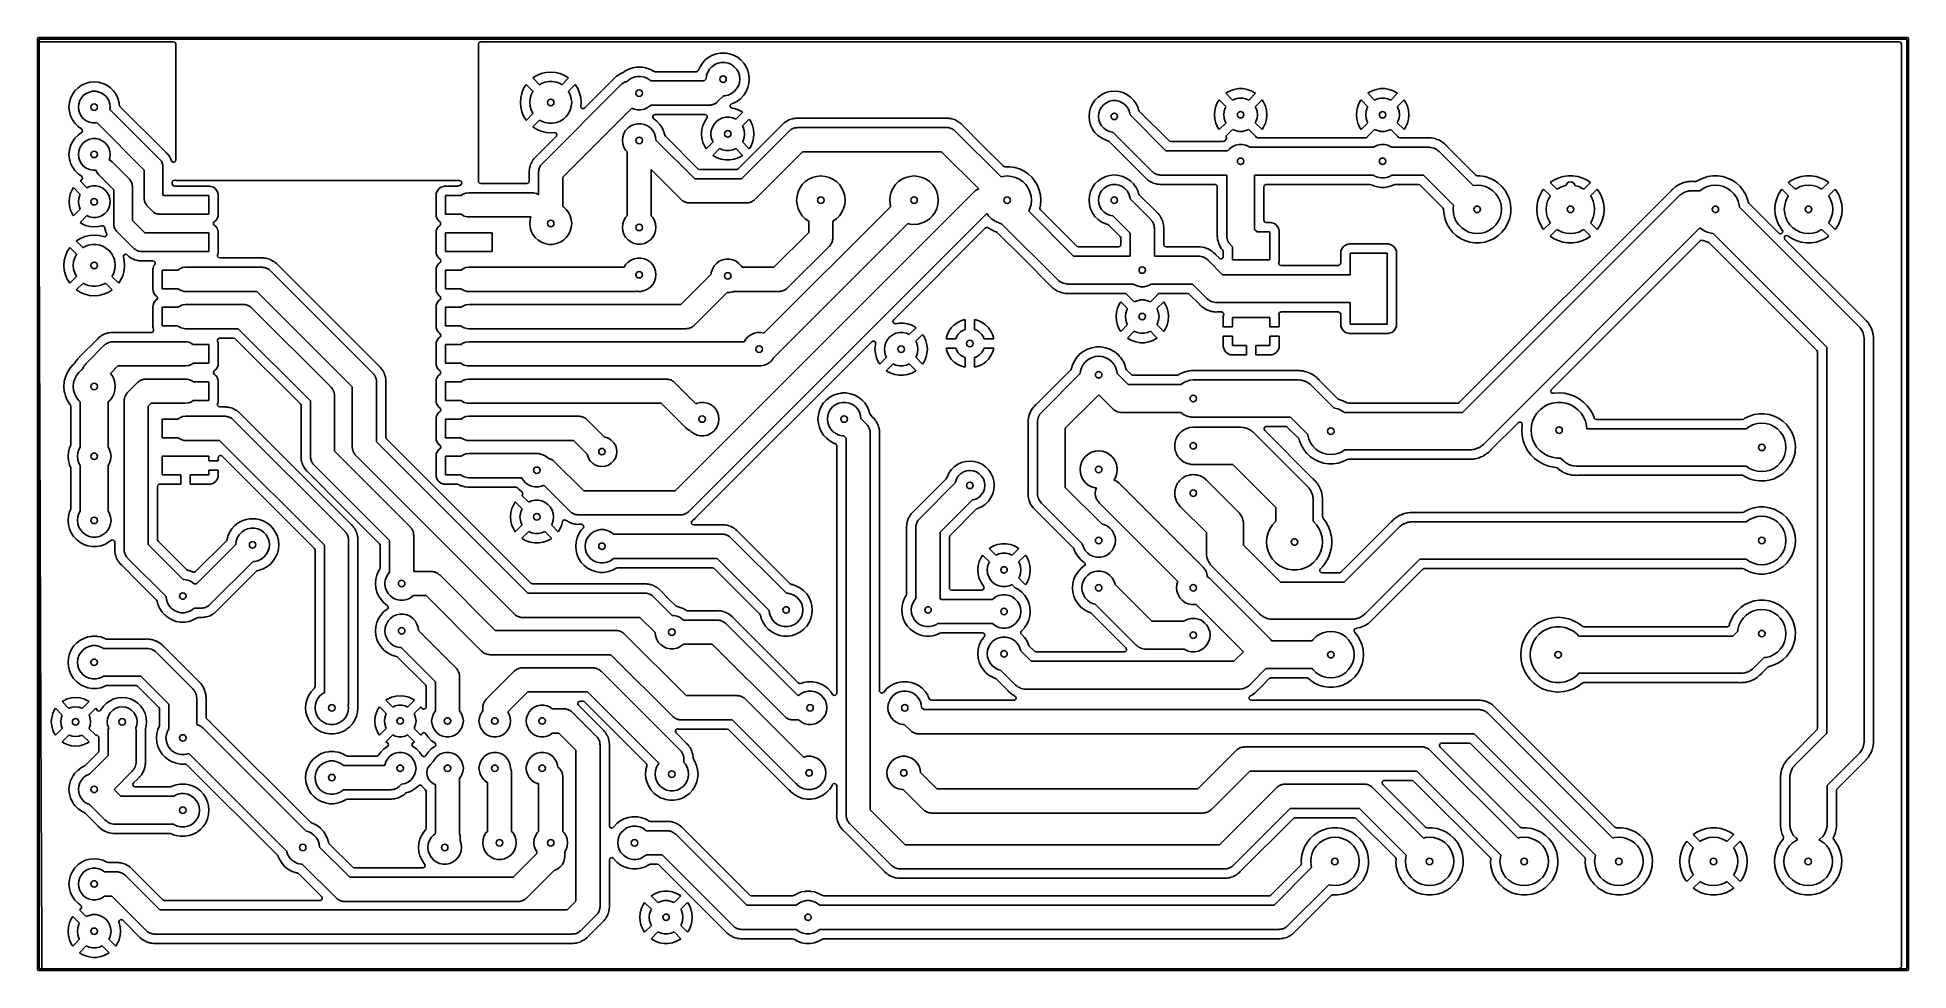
# Model space of a CAD drawing. Extents: x 132 to 232, y -86 to -36.
import ezdxf

# ---------------------------------------------------------------- set-up
doc = ezdxf.new("R2010")
doc.units = 0
doc.layers.add('BLACK', color=7, linetype='CONTINUOUS')

msp = doc.modelspace()

# ---------------------------------------------------------------- linework, layer by layer
at = {"layer": 'BLACK', "linetype": 'CONTINUOUS'}
for p, q in [((131.7, -35.56), (131.715, -35.5246)), ((131.7, -85.56), (131.7, -35.56)), ((131.715, -35.5246), (131.75, -35.51)), ((131.75, -35.51), (232.08, -35.51)), ((131.75, -35.874), (131.77, -35.807)), ((131.75, -35.8846), (131.75, -35.874)), ((131.886, -72.25), (131.75, -35.8846)), ((131.77, -35.807), (131.823, -35.7612)), ((131.8, -35.61), (131.8, -85.51)), ((232.03, -35.61), (131.8, -35.61)), ((131.823, -35.7612), (131.874, -35.75)), ((131.874, -35.75), (139.006, -35.75)), ((139.006, -35.75), (139.073, -35.7697)), ((139.073, -35.7697), (139.119, -35.8225)), ((139.119, -35.8225), (139.13, -35.874)), ((139.13, -35.874), (139.13, -42.0897)), ((155.37, -35.874), (155.39, -35.807)), ((155.37, -43.2255), (155.37, -35.874)), ((155.39, -35.807), (155.442, -35.7612)), ((155.442, -35.7612), (155.494, -35.75)), ((155.494, -35.75), (231.626, -35.75)), ((231.626, -35.75), (231.693, -35.7697)), ((231.693, -35.7697), (231.739, -35.8225)), ((231.739, -35.8225), (231.75, -35.874)), ((231.75, -35.874), (231.75, -85.3761)), ((232.03, -85.51), (232.03, -35.61)), ((232.08, -35.51), (232.115, -35.5246)), ((232.115, -35.5246), (232.13, -35.56)), ((232.13, -35.56), (232.13, -85.56)), ((163.655, -37.1377), (163.436, -37.2131)), ((163.838, -37.1071), (163.655, -37.1377)), ((163.884, -37.0995), (163.838, -37.1071)), ((164.116, -37.0995), (163.884, -37.0995)), ((164.173, -37.109), (164.116, -37.0995)), ((164.345, -37.1377), (164.173, -37.109)), ((164.564, -37.2131), (164.345, -37.1377)), ((167.264, -37.0811), (167.179, -37.2753)), ((167.391, -36.8869), (167.264, -37.0811)), ((167.548, -36.7161), (167.391, -36.8869)), ((167.731, -36.5735), (167.548, -36.7161)), ((167.548, -36.7161), (167.548, -36.7161)), ((167.935, -36.4631), (167.731, -36.5735)), ((167.731, -36.5735), (167.731, -36.5735)), ((167.772, -37.221), (167.898, -37.0812)), ((167.898, -37.0812), (168.05, -36.9706)), ((167.936, -36.4631), (167.935, -36.4631)), ((168.155, -36.3877), (167.936, -36.4631)), ((168.05, -36.9706), (168.222, -36.894)), ((168.338, -36.3571), (168.155, -36.3877)), ((168.222, -36.894), (168.406, -36.8549)), ((168.384, -36.3495), (168.338, -36.3571)), ((168.616, -36.3495), (168.384, -36.3495)), ((168.406, -36.8549), (168.594, -36.8549)), ((168.594, -36.8549), (168.778, -36.894)), ((168.673, -36.359), (168.616, -36.3495)), ((168.845, -36.3877), (168.673, -36.359)), ((168.778, -36.894), (168.95, -36.9706)), ((169.064, -36.4631), (168.845, -36.3877)), ((168.95, -36.9706), (169.102, -37.0812)), ((169.065, -36.4631), (169.064, -36.4631)), ((169.269, -36.5735), (169.065, -36.4631)), ((169.102, -37.0812), (169.228, -37.221)), ((169.452, -36.7161), (169.269, -36.5735)), ((169.269, -36.5735), (169.269, -36.5735)), ((169.609, -36.8868), (169.452, -36.7161)), ((169.452, -36.7161), (169.452, -36.7161)), ((169.452, -36.7161), (169.452, -36.7161)), ((169.609, -36.8869), (169.609, -36.8868)), ((169.609, -36.8868), (169.609, -36.8868)), ((169.736, -37.0812), (169.609, -36.8869)), ((169.829, -37.2937), (169.736, -37.0812)), ((134.072, -38.076), (133.879, -38.2115)), ((134.275, -37.9813), (134.072, -38.076)), ((134.072, -38.076), (134.072, -38.076)), ((134.286, -37.9761), (134.275, -37.9813)), ((134.515, -37.9149), (134.286, -37.9761)), ((134.286, -37.9761), (134.286, -37.9761)), ((134.286, -37.9761), (134.286, -37.9761)), ((134.75, -37.8943), (134.515, -37.9149)), ((134.515, -37.9149), (134.515, -37.9149)), ((134.985, -37.9149), (134.75, -37.8943)), ((134.75, -37.8943), (134.75, -37.8943)), ((135.214, -37.9761), (134.985, -37.9149)), ((134.985, -37.9149), (134.985, -37.9149)), ((135.355, -38.0419), (135.214, -37.9761)), ((135.214, -37.9761), (135.214, -37.9761)), ((135.214, -37.9761), (135.214, -37.9761)), ((135.428, -38.076), (135.355, -38.0419)), ((135.621, -38.2115), (135.428, -38.076)), ((135.428, -38.076), (135.428, -38.076)), ((157.931, -38.0419), (157.798, -38.26)), ((157.935, -38.0381), (157.931, -38.0419)), ((158.298, -38.4017), (157.935, -38.0381)), ((158.292, -37.6813), (158.288, -37.6845)), ((158.288, -37.6845), (158.655, -38.0511)), ((158.51, -37.5476), (158.292, -37.6813)), ((158.746, -37.4498), (158.51, -37.5476)), ((158.51, -37.5476), (158.51, -37.5476)), ((158.655, -38.0511), (158.749, -37.9929)), ((158.995, -37.39), (158.746, -37.4498)), ((158.749, -37.9929), (158.942, -37.9179)), ((158.79, -42.2904), (163.04, -38.0404)), ((158.942, -37.9179), (159.146, -37.8798)), ((159.25, -37.37), (158.995, -37.39)), ((159.146, -37.8798), (159.354, -37.8798)), ((159.505, -37.39), (159.25, -37.37)), ((159.354, -37.8798), (159.558, -37.9179)), ((159.754, -37.4498), (159.505, -37.39)), ((159.505, -37.39), (159.505, -37.39)), ((159.558, -37.9179), (159.751, -37.9929)), ((159.751, -37.9929), (159.845, -38.0511)), ((159.99, -37.5476), (159.754, -37.4498)), ((159.845, -38.0511), (160.212, -37.6845)), ((160.208, -37.6813), (159.99, -37.5476)), ((159.99, -37.5476), (159.99, -37.5476)), ((160.565, -38.0381), (160.202, -38.4017)), ((160.212, -37.6845), (160.208, -37.6813)), ((160.208, -37.6813), (160.208, -37.6813)), ((160.212, -37.6845), (160.212, -37.6845)), ((160.569, -38.0419), (160.565, -38.0381)), ((160.565, -38.0381), (160.565, -38.0381)), ((160.702, -38.26), (160.569, -38.0419)), ((160.569, -38.0419), (160.569, -38.0419)), ((162.667, -37.7063), (161.076, -39.2974)), ((162.669, -37.7042), (162.667, -37.7063)), ((162.722, -37.6461), (162.669, -37.7042)), ((162.784, -37.5988), (162.722, -37.6461)), ((162.722, -37.6461), (162.722, -37.6461)), ((162.787, -37.597), (162.784, -37.5988)), ((162.847, -37.5468), (162.787, -37.597)), ((162.867, -37.5358), (162.847, -37.5468)), ((162.847, -37.5468), (162.847, -37.5468)), ((162.874, -37.5312), (162.867, -37.5358)), ((162.892, -37.5176), (162.874, -37.5312)), ((162.962, -37.4826), (162.892, -37.5176)), ((162.892, -37.5176), (162.892, -37.5176)), ((162.965, -37.4813), (162.962, -37.4826)), ((163.033, -37.443), (162.965, -37.4813)), ((163.055, -37.4359), (163.033, -37.443)), ((163.04, -38.0404), (163.051, -38.0309)), ((163.051, -38.0309), (163.055, -38.0262)), ((163.063, -37.4326), (163.055, -37.4359)), ((163.055, -38.0262), (163.063, -38.0202)), ((163.083, -37.4226), (163.063, -37.4326)), ((163.063, -38.0202), (163.102, -37.9864)), ((163.093, -37.4196), (163.083, -37.4226)), ((163.083, -37.4226), (163.083, -37.4226)), ((163.136, -37.3981), (163.093, -37.4196)), ((163.102, -37.9864), (163.146, -37.9604)), ((163.231, -37.3235), (163.136, -37.3981)), ((163.146, -37.9604), (163.187, -37.9304)), ((163.187, -37.9304), (163.215, -37.9191)), ((163.215, -37.9191), (163.242, -37.9035)), ((163.435, -37.2131), (163.231, -37.3235)), ((163.242, -37.9035), (163.291, -37.8892)), ((163.291, -37.8892), (163.338, -37.8704)), ((163.338, -37.8704), (163.366, -37.867)), ((163.366, -37.867), (163.398, -37.8312)), ((163.398, -37.8312), (163.55, -37.7206)), ((163.436, -37.2131), (163.435, -37.2131)), ((163.55, -37.7206), (163.722, -37.644)), ((163.722, -37.644), (163.906, -37.6049)), ((163.906, -37.6049), (164.094, -37.6049)), ((164.094, -37.6049), (164.278, -37.644)), ((164.278, -37.644), (164.45, -37.7206)), ((164.45, -37.7206), (164.602, -37.8312)), ((164.565, -37.2131), (164.564, -37.2131)), ((164.769, -37.3235), (164.565, -37.2131)), ((164.602, -37.8312), (164.619, -37.85)), ((164.619, -37.85), (167.481, -37.85)), ((164.769, -37.3237), (164.769, -37.3235)), ((164.778, -37.3298), (164.769, -37.3237)), ((164.845, -37.3495), (164.778, -37.3298)), ((167.065, -37.3495), (164.845, -37.3495)), ((167.067, -37.3495), (167.065, -37.3495)), ((167.134, -37.3288), (167.067, -37.3495)), ((167.179, -37.2753), (167.134, -37.3288)), ((167.481, -37.85), (167.602, -37.7285)), ((167.602, -37.7285), (167.62, -37.5629)), ((167.62, -37.5629), (167.678, -37.3839)), ((167.678, -37.3839), (167.772, -37.221)), ((169.228, -37.221), (169.322, -37.3839)), ((169.322, -38.1161), (169.228, -38.279)), ((169.322, -37.3839), (169.38, -37.5629)), ((169.38, -37.9371), (169.322, -38.1161)), ((169.38, -37.5629), (169.4, -37.75)), ((169.4, -37.75), (169.38, -37.9371)), ((169.886, -37.5187), (169.829, -37.2937)), ((169.829, -38.2063), (169.886, -37.9813)), ((169.905, -37.75), (169.886, -37.5187)), ((169.886, -37.5187), (169.886, -37.5187)), ((169.886, -37.9813), (169.905, -37.75)), ((169.886, -37.9813), (169.886, -37.9813)), ((169.905, -37.75), (169.905, -37.75)), ((133.415, -39.0146), (133.394, -39.25)), ((133.476, -38.7863), (133.415, -39.0146)), ((133.415, -39.0146), (133.415, -39.0146)), ((133.576, -38.5722), (133.476, -38.7863)), ((133.476, -38.7863), (133.476, -38.7863)), ((133.712, -38.3786), (133.576, -38.5722)), ((133.576, -38.5722), (133.576, -38.5722)), ((133.879, -38.2115), (133.712, -38.3786)), ((133.9, -39.25), (133.919, -39.0733)), ((133.919, -39.0733), (133.973, -38.9043)), ((133.973, -38.9043), (134.062, -38.7504)), ((134.062, -38.7504), (134.181, -38.6183)), ((134.181, -38.6183), (134.325, -38.5139)), ((134.325, -38.5139), (134.487, -38.4416)), ((134.487, -38.4416), (134.661, -38.4047)), ((134.661, -38.4047), (134.839, -38.4047)), ((134.839, -38.4047), (135.013, -38.4416)), ((135.013, -38.4416), (135.175, -38.5139)), ((135.175, -38.5139), (135.319, -38.6183)), ((135.319, -38.6183), (135.438, -38.7504)), ((135.438, -38.7504), (135.527, -38.9043)), ((135.527, -38.9043), (135.581, -39.0733)), ((135.581, -39.0733), (135.6, -39.25)), ((135.788, -38.3786), (135.621, -38.2115)), ((135.621, -38.2115), (135.621, -38.2115)), ((135.879, -38.5076), (135.788, -38.3786)), ((135.924, -38.5722), (135.879, -38.5076)), ((136.024, -38.7863), (135.924, -38.5722)), ((136.085, -39.0146), (136.024, -38.7863)), ((136.092, -39.0923), (136.085, -39.0146)), ((136.096, -39.1401), (136.092, -39.0923)), ((136.098, -39.1556), (136.096, -39.1401)), ((136.132, -39.217), (136.098, -39.1556)), ((157.64, -38.745), (157.62, -39)), ((157.62, -39), (157.64, -39.255)), ((157.7, -38.4963), (157.64, -38.745)), ((157.798, -38.26), (157.7, -38.4963)), ((157.798, -38.26), (157.798, -38.26)), ((158.125, -39), (158.144, -38.7933)), ((158.144, -39.2067), (158.125, -39)), ((158.144, -38.7933), (158.201, -38.5936)), ((158.201, -38.5936), (158.294, -38.4078)), ((158.294, -38.4078), (158.298, -38.4017)), ((160.202, -38.4017), (160.206, -38.4078)), ((160.206, -38.4078), (160.299, -38.5936)), ((160.299, -38.5936), (160.356, -38.7933)), ((160.356, -38.7933), (160.375, -39)), ((160.375, -39), (160.356, -39.2067)), ((160.8, -38.4963), (160.702, -38.26)), ((160.702, -38.26), (160.702, -38.26)), ((160.86, -38.745), (160.8, -38.4963)), ((160.88, -39), (160.86, -38.745)), ((160.864, -39.1999), (160.88, -39)), ((164.619, -39.15), (164.602, -39.1688)), ((167.75, -39.15), (164.619, -39.15)), ((167.801, -39.1436), (167.75, -39.15)), ((167.852, -39.142), (167.801, -39.1436)), ((167.881, -39.1334), (167.852, -39.142)), ((167.912, -39.1296), (167.881, -39.1334)), ((167.959, -39.1108), (167.912, -39.1296)), ((168.008, -39.0965), (167.959, -39.1108)), ((168.035, -39.0809), (168.008, -39.0965)), ((168.063, -39.0696), (168.035, -39.0809)), ((168.104, -39.0396), (168.063, -39.0696)), ((168.148, -39.0136), (168.104, -39.0396)), ((168.187, -38.9798), (168.148, -39.0136)), ((168.195, -38.9738), (168.187, -38.9798)), ((168.199, -38.9691), (168.195, -38.9738)), ((168.21, -38.9596), (168.199, -38.9691)), ((168.524, -38.6451), (168.21, -38.9596)), ((168.594, -38.6451), (168.524, -38.6451)), ((168.778, -38.606), (168.594, -38.6451)), ((168.95, -38.5294), (168.778, -38.606)), ((168.887, -39.22), (168.889, -39.1502)), ((168.889, -39.1502), (168.928, -39.0923)), ((168.928, -39.0923), (168.967, -39.0705)), ((169.102, -38.4188), (168.95, -38.5294)), ((168.967, -39.0705), (168.992, -39.0618)), ((168.992, -39.0618), (169.065, -39.0369)), ((169.065, -39.0369), (169.269, -38.9265)), ((169.228, -38.279), (169.102, -38.4188)), ((169.269, -38.9265), (169.452, -38.7839)), ((169.452, -38.7839), (169.609, -38.6132)), ((169.609, -38.6132), (169.736, -38.4188)), ((169.736, -38.4188), (169.829, -38.2063)), ((188.326, -39.0722), (188.226, -39.2863)), ((188.462, -38.8786), (188.326, -39.0722)), ((188.326, -39.0722), (188.326, -39.0722)), ((188.629, -38.7115), (188.462, -38.8786)), ((188.822, -38.576), (188.629, -38.7115)), ((188.812, -39.2504), (188.931, -39.1183)), ((189.036, -38.4761), (188.822, -38.576)), ((188.822, -38.576), (188.822, -38.576)), ((188.931, -39.1183), (189.075, -39.0139)), ((189.265, -38.4149), (189.036, -38.4761)), ((189.036, -38.4761), (189.036, -38.4761)), ((189.075, -39.0139), (189.237, -38.9416)), ((189.237, -38.9416), (189.411, -38.9047)), ((189.5, -38.3943), (189.265, -38.4149)), ((189.265, -38.4149), (189.265, -38.4149)), ((189.411, -38.9047), (189.589, -38.9047)), ((189.735, -38.4149), (189.5, -38.3943)), ((189.5, -38.3943), (189.5, -38.3943)), ((189.589, -38.9047), (189.763, -38.9416)), ((189.964, -38.4761), (189.735, -38.4149)), ((189.735, -38.4149), (189.735, -38.4149)), ((189.763, -38.9416), (189.925, -39.0139)), ((189.925, -39.0139), (190.069, -39.1183)), ((190.17, -38.5722), (189.964, -38.4761)), ((189.964, -38.4761), (189.964, -38.4761)), ((189.964, -38.4761), (189.964, -38.4761)), ((190.069, -39.1183), (190.188, -39.2504)), ((190.178, -38.576), (190.17, -38.5722)), ((190.371, -38.7115), (190.178, -38.576)), ((190.178, -38.576), (190.178, -38.576)), ((190.538, -38.8786), (190.371, -38.7115)), ((190.371, -38.7115), (190.371, -38.7115)), ((190.674, -39.0722), (190.538, -38.8786)), ((190.774, -39.2863), (190.674, -39.0722)), ((190.674, -39.0722), (190.674, -39.0722)), ((195.045, -38.9914), (194.951, -39.2039)), ((195.129, -38.8624), (195.045, -38.9914)), ((195.045, -38.9914), (195.045, -38.9914)), ((195.495, -39.2289), (195.129, -38.8624)), ((195.512, -38.484), (195.481, -38.5076)), ((195.481, -38.5076), (195.481, -38.5076)), ((195.481, -38.5076), (195.847, -38.8731)), ((195.716, -38.3735), (195.512, -38.484)), ((195.935, -38.2982), (195.716, -38.3735)), ((195.716, -38.3735), (195.716, -38.3735)), ((195.847, -38.8731), (196.002, -38.804)), ((196.164, -38.26), (195.935, -38.2982)), ((196.002, -38.804), (196.186, -38.7649)), ((196.396, -38.26), (196.164, -38.26)), ((196.186, -38.7649), (196.374, -38.7649)), ((196.374, -38.7649), (196.558, -38.804)), ((196.625, -38.2982), (196.396, -38.26)), ((196.558, -38.804), (196.713, -38.8731)), ((196.844, -38.3735), (196.625, -38.2982)), ((196.713, -38.8731), (197.079, -38.5076)), ((197.048, -38.4839), (196.844, -38.3735)), ((196.844, -38.3735), (196.844, -38.3735)), ((197.079, -38.5076), (197.048, -38.4839)), ((197.431, -38.8624), (197.065, -39.2289)), ((197.079, -38.5076), (197.079, -38.5076)), ((197.515, -38.9914), (197.431, -38.8624)), ((197.609, -39.2039), (197.515, -38.9914)), ((202.665, -38.9914), (202.571, -39.2039)), ((202.749, -38.8624), (202.665, -38.9914)), ((202.665, -38.9914), (202.665, -38.9914)), ((203.115, -39.2289), (202.749, -38.8624)), ((203.132, -38.484), (203.101, -38.5076)), ((203.101, -38.5076), (203.101, -38.5076)), ((203.101, -38.5076), (203.467, -38.8731)), ((203.336, -38.3735), (203.132, -38.484)), ((203.555, -38.2982), (203.336, -38.3735)), ((203.336, -38.3735), (203.336, -38.3735)), ((203.467, -38.8731), (203.622, -38.804)), ((203.784, -38.26), (203.555, -38.2982)), ((203.622, -38.804), (203.806, -38.7649)), ((204.016, -38.26), (203.784, -38.26)), ((203.806, -38.7649), (203.994, -38.7649)), ((203.994, -38.7649), (204.178, -38.804)), ((204.245, -38.2982), (204.016, -38.26)), ((204.178, -38.804), (204.333, -38.8731)), ((204.464, -38.3735), (204.245, -38.2982)), ((204.333, -38.8731), (204.699, -38.5076)), ((204.668, -38.4839), (204.464, -38.3735)), ((204.464, -38.3735), (204.464, -38.3735)), ((204.699, -38.5076), (204.668, -38.4839)), ((205.051, -38.8624), (204.685, -39.2289)), ((204.699, -38.5076), (204.699, -38.5076)), ((205.135, -38.9914), (205.051, -38.8624)), ((205.229, -39.2039), (205.135, -38.9914)), ((133.394, -39.25), (133.394, -39.25)), ((133.394, -39.25), (133.415, -39.4854)), ((133.415, -39.4854), (133.415, -39.4854)), ((133.415, -39.4854), (133.476, -39.7137)), ((133.476, -39.7137), (133.476, -39.7137)), ((133.476, -39.7137), (133.476, -39.7137)), ((133.476, -39.7137), (133.559, -39.8924)), ((133.559, -39.8924), (133.576, -39.9278)), ((133.576, -39.9278), (133.576, -39.9278)), ((133.576, -39.9278), (133.712, -40.1214)), ((133.712, -40.1214), (133.712, -40.1214)), ((133.712, -40.1214), (133.879, -40.2885)), ((133.919, -39.4267), (133.9, -39.25)), ((133.973, -39.5957), (133.919, -39.4267)), ((134.062, -39.7496), (133.973, -39.5957)), ((134.181, -39.8817), (134.062, -39.7496)), ((134.325, -39.9861), (134.181, -39.8817)), ((134.487, -40.0584), (134.325, -39.9861)), ((134.661, -40.0953), (134.487, -40.0584)), ((134.839, -40.0953), (134.661, -40.0953)), ((134.88, -40.0867), (134.839, -40.0953)), ((137.432, -42.6389), (134.88, -40.0867)), ((135.6, -39.25), (135.586, -39.3793)), ((135.586, -39.3793), (138.285, -42.0782)), ((138.592, -41.6766), (136.132, -39.217)), ((157.64, -39.255), (157.7, -39.5037)), ((157.7, -39.5037), (157.798, -39.74)), ((157.798, -39.74), (157.798, -39.74)), ((157.798, -39.74), (157.931, -39.9581)), ((157.931, -39.9581), (157.931, -39.9581)), ((157.931, -39.9581), (157.935, -39.9619)), ((157.935, -39.9619), (158.298, -39.5983)), ((157.935, -39.9619), (157.935, -39.9619)), ((158.201, -39.4064), (158.144, -39.2067)), ((158.294, -39.5922), (158.201, -39.4064)), ((158.655, -39.9489), (158.288, -40.3155)), ((158.298, -39.5983), (158.294, -39.5922)), ((158.749, -40.0071), (158.655, -39.9489)), ((158.942, -40.0821), (158.749, -40.0071)), ((159.146, -40.1202), (158.942, -40.0821)), ((159.354, -40.1202), (159.146, -40.1202)), ((159.558, -40.0821), (159.354, -40.1202)), ((159.751, -40.0071), (159.558, -40.0821)), ((159.928, -39.8978), (159.751, -40.0071)), ((163.612, -39.3071), (159.9, -43.0192)), ((160.081, -39.7579), (159.928, -39.8978)), ((160.206, -39.5922), (160.081, -39.7579)), ((160.299, -39.4064), (160.206, -39.5922)), ((160.356, -39.2067), (160.299, -39.4064)), ((160.864, -39.2185), (160.864, -39.1999)), ((160.889, -39.284), (160.864, -39.2185)), ((160.945, -39.3259), (160.889, -39.284)), ((161.014, -39.3308), (160.945, -39.3259)), ((161.076, -39.2974), (161.014, -39.3308)), ((163.722, -39.356), (163.612, -39.3071)), ((163.906, -39.3951), (163.722, -39.356)), ((163.722, -40.184), (163.906, -40.1449)), ((164.094, -39.3951), (163.906, -39.3951)), ((163.906, -40.1449), (164.094, -40.1449)), ((164.278, -39.356), (164.094, -39.3951)), ((164.094, -40.1449), (164.278, -40.184)), ((164.45, -39.2794), (164.278, -39.356)), ((164.602, -39.1688), (164.45, -39.2794)), ((164.735, -39.7459), (164.77, -39.6852)), ((164.739, -39.8156), (164.735, -39.7459)), ((164.78, -39.8724), (164.739, -39.8156)), ((164.77, -39.6852), (164.832, -39.6529)), ((164.952, -40.0061), (164.78, -39.8724)), ((164.832, -39.6529), (164.856, -39.6505)), ((164.856, -39.6505), (167.528, -39.6505)), ((165.109, -40.1768), (164.952, -40.0061)), ((167.515, -40.0214), (167.421, -40.2339)), ((167.632, -39.8423), (167.515, -40.0214)), ((167.528, -39.6505), (167.595, -39.6702)), ((167.595, -39.6702), (167.64, -39.723)), ((167.65, -39.7921), (167.632, -39.8423)), ((167.64, -39.723), (167.65, -39.7921)), ((167.928, -40.3239), (168.022, -40.161)), ((168.022, -40.161), (168.148, -40.0212)), ((168.148, -40.0212), (168.3, -39.9106)), ((168.3, -39.9106), (168.472, -39.834)), ((168.472, -39.834), (168.656, -39.7949)), ((168.656, -39.7949), (168.844, -39.7949)), ((168.844, -39.7949), (169.028, -39.834)), ((168.924, -39.2797), (168.887, -39.22)), ((168.987, -39.3101), (168.924, -39.2797)), ((169.095, -39.3282), (168.987, -39.3101)), ((169.028, -39.834), (169.183, -39.9031)), ((169.314, -39.4035), (169.095, -39.3282)), ((169.183, -39.9031), (169.549, -39.5376)), ((169.518, -39.5139), (169.314, -39.4035)), ((169.314, -39.4035), (169.314, -39.4035)), ((169.549, -39.5376), (169.518, -39.5139)), ((169.901, -39.8924), (169.535, -40.2589)), ((169.985, -40.0214), (169.901, -39.8924)), ((170.079, -40.2339), (169.985, -40.0214)), ((171.722, -40.1461), (171.669, -40.2042)), ((171.784, -40.0988), (171.722, -40.1461)), ((171.722, -40.1461), (171.722, -40.1461)), ((171.787, -40.097), (171.784, -40.0988)), ((171.847, -40.0468), (171.787, -40.097)), ((171.867, -40.0358), (171.847, -40.0468)), ((171.847, -40.0468), (171.847, -40.0468)), ((171.874, -40.0312), (171.867, -40.0358)), ((171.892, -40.0176), (171.874, -40.0312)), ((171.962, -39.9826), (171.892, -40.0176)), ((171.892, -40.0176), (171.892, -40.0176)), ((171.965, -39.9813), (171.962, -39.9826)), ((172.033, -39.943), (171.965, -39.9813)), ((172.055, -39.9359), (172.033, -39.943)), ((172.033, -39.943), (172.033, -39.943)), ((172.063, -39.9326), (172.055, -39.9359)), ((172.083, -39.9226), (172.063, -39.9326)), ((172.158, -39.9011), (172.083, -39.9226)), ((172.161, -39.9002), (172.158, -39.9011)), ((172.235, -39.8753), (172.161, -39.9002)), ((172.258, -39.8722), (172.235, -39.8753)), ((172.266, -39.8704), (172.258, -39.8722)), ((172.288, -39.8642), (172.266, -39.8704)), ((172.366, -39.857), (172.288, -39.8642)), ((172.288, -39.8642), (172.288, -39.8642)), ((172.369, -39.8567), (172.366, -39.857)), ((172.389, -39.8538), (172.369, -39.8567)), ((172.447, -39.8458), (172.389, -39.8538)), ((172.493, -39.848), (172.447, -39.8458)), ((172.447, -39.8458), (172.447, -39.8458)), ((172.447, -39.8458), (172.447, -39.8458)), ((172.525, -39.8494), (172.493, -39.848)), ((172.528, -39.8495), (172.525, -39.8494)), ((180.472, -39.8495), (172.528, -39.8495)), ((180.475, -39.8494), (180.472, -39.8495)), ((180.518, -39.8475), (180.475, -39.8494)), ((180.553, -39.8458), (180.518, -39.8475)), ((180.605, -39.8531), (180.553, -39.8458)), ((180.553, -39.8458), (180.553, -39.8458)), ((180.631, -39.8567), (180.605, -39.8531)), ((180.634, -39.857), (180.631, -39.8567)), ((180.705, -39.8635), (180.634, -39.857)), ((180.712, -39.8642), (180.705, -39.8635)), ((180.734, -39.8704), (180.712, -39.8642)), ((180.742, -39.8722), (180.734, -39.8704)), ((180.765, -39.8753), (180.742, -39.8722)), ((180.833, -39.898), (180.765, -39.8753)), ((180.765, -39.8753), (180.765, -39.8753)), ((180.765, -39.8753), (180.765, -39.8753)), ((180.839, -39.9002), (180.833, -39.898)), ((180.842, -39.9011), (180.839, -39.9002)), ((180.917, -39.9226), (180.842, -39.9011)), ((180.937, -39.9326), (180.917, -39.9226)), ((180.945, -39.9359), (180.937, -39.9326)), ((180.967, -39.943), (180.945, -39.9359)), ((181.035, -39.9813), (180.967, -39.943)), ((180.967, -39.943), (180.967, -39.943)), ((181.038, -39.9826), (181.035, -39.9813)), ((181.108, -40.0176), (181.038, -39.9826)), ((181.126, -40.0312), (181.108, -40.0176)), ((181.108, -40.0176), (181.108, -40.0176)), ((181.133, -40.0358), (181.126, -40.0312)), ((181.153, -40.0468), (181.133, -40.0358)), ((181.213, -40.097), (181.153, -40.0468)), ((181.216, -40.0988), (181.213, -40.097)), ((181.278, -40.1461), (181.216, -40.0988)), ((181.331, -40.2042), (181.278, -40.1461)), ((188.165, -39.5146), (188.144, -39.75)), ((188.144, -39.75), (188.144, -39.75)), ((188.144, -39.75), (188.165, -39.9854)), ((188.226, -39.2863), (188.165, -39.5146)), ((188.165, -39.5146), (188.165, -39.5146)), ((188.165, -39.9854), (188.165, -39.9854)), ((188.165, -39.9854), (188.226, -40.2137)), ((188.226, -39.2863), (188.226, -39.2863)), ((188.65, -39.75), (188.669, -39.5733)), ((188.669, -39.9267), (188.65, -39.75)), ((188.669, -39.5733), (188.723, -39.4043)), ((188.723, -40.0957), (188.669, -39.9267)), ((188.723, -39.4043), (188.812, -39.2504)), ((188.812, -40.2496), (188.723, -40.0957)), ((190.188, -39.2504), (190.277, -39.4043)), ((190.277, -39.4043), (190.331, -39.5733)), ((190.331, -39.5733), (190.342, -39.6726)), ((190.342, -39.6726), (192.269, -41.6)), ((190.806, -39.4052), (190.774, -39.2863)), ((190.774, -39.2863), (190.774, -39.2863)), ((190.838, -39.4608), (190.806, -39.4052)), ((192.44, -41.0632), (190.838, -39.4608)), ((194.894, -39.4288), (194.875, -39.66)), ((194.875, -39.66), (194.875, -39.66)), ((194.875, -39.66), (194.894, -39.8912)), ((194.951, -39.2039), (194.894, -39.4288)), ((194.894, -39.8912), (194.951, -40.1161)), ((194.951, -40.1161), (195.045, -40.3286)), ((195.129, -40.4576), (195.495, -40.0911)), ((195.38, -39.66), (195.4, -39.4729)), ((195.4, -39.8471), (195.38, -39.66)), ((195.4, -39.4729), (195.458, -39.2939)), ((195.458, -40.0261), (195.4, -39.8471)), ((195.458, -39.2939), (195.495, -39.2289)), ((195.495, -40.0911), (195.458, -40.0261)), ((197.065, -39.2289), (197.102, -39.2939)), ((197.102, -40.0261), (197.065, -40.0911)), ((197.065, -40.0911), (197.431, -40.4576)), ((197.102, -39.2939), (197.16, -39.4729)), ((197.16, -39.8471), (197.102, -40.0261)), ((197.16, -39.4729), (197.18, -39.66)), ((197.18, -39.66), (197.16, -39.8471)), ((197.515, -40.3286), (197.609, -40.1161)), ((197.666, -39.4288), (197.609, -39.2039)), ((197.609, -40.1161), (197.666, -39.8912)), ((197.685, -39.66), (197.666, -39.4288)), ((197.666, -39.8912), (197.685, -39.66)), ((197.685, -39.66), (197.685, -39.66)), ((202.514, -39.4288), (202.495, -39.66)), ((202.495, -39.66), (202.495, -39.66)), ((202.495, -39.66), (202.514, -39.8912)), ((202.571, -39.2039), (202.514, -39.4288)), ((202.514, -39.8912), (202.571, -40.1161)), ((202.571, -40.1161), (202.665, -40.3286)), ((202.749, -40.4576), (203.115, -40.0911)), ((203, -39.66), (203.02, -39.4729)), ((203.02, -39.8471), (203, -39.66)), ((203.02, -39.4729), (203.078, -39.2939)), ((203.078, -40.0261), (203.02, -39.8471)), ((203.078, -39.2939), (203.115, -39.2289)), ((203.115, -40.0911), (203.078, -40.0261)), ((204.685, -39.2289), (204.722, -39.2939)), ((204.722, -40.0261), (204.685, -40.0911)), ((204.685, -40.0911), (205.051, -40.4576)), ((204.722, -39.2939), (204.78, -39.4729)), ((204.78, -39.8471), (204.722, -40.0261)), ((204.78, -39.4729), (204.8, -39.66)), ((204.8, -39.66), (204.78, -39.8471)), ((205.135, -40.3286), (205.229, -40.1161)), ((205.286, -39.4288), (205.229, -39.2039)), ((205.229, -40.1161), (205.286, -39.8912)), ((205.305, -39.66), (205.286, -39.4288)), ((205.286, -39.8912), (205.305, -39.66)), ((205.305, -39.66), (205.305, -39.66)), ((133.576, -41.1122), (133.518, -41.2361)), ((133.712, -40.9186), (133.576, -41.1122)), ((133.576, -41.1122), (133.576, -41.1122)), ((133.879, -40.7515), (133.712, -40.9186)), ((133.879, -40.2885), (133.879, -40.2885)), ((133.879, -40.2885), (134.064, -40.4184)), ((134.064, -40.6216), (133.879, -40.7515)), ((134.062, -41.2904), (134.181, -41.1583)), ((134.064, -40.4184), (134.108, -40.473)), ((134.083, -40.6049), (134.064, -40.6216)), ((134.115, -40.5425), (134.083, -40.6049)), ((134.108, -40.473), (134.115, -40.5425)), ((134.181, -41.1583), (134.325, -41.0539)), ((134.325, -41.0539), (134.487, -40.9816)), ((134.487, -40.9816), (134.661, -40.9447)), ((134.661, -40.9447), (134.839, -40.9447)), ((134.839, -40.9447), (135.013, -40.9816)), ((135.013, -40.9816), (135.175, -41.0539)), ((135.175, -41.0539), (135.319, -41.1583)), ((135.319, -41.1583), (135.438, -41.2904)), ((158.288, -40.3155), (158.288, -40.3155)), ((158.288, -40.3155), (158.292, -40.3187)), ((158.292, -40.3187), (158.292, -40.3187)), ((158.292, -40.3187), (158.51, -40.4524)), ((159.547, -40.8256), (158.456, -41.9167)), ((158.51, -40.4524), (158.51, -40.4524)), ((158.51, -40.4524), (158.746, -40.5502)), ((158.746, -40.5502), (158.995, -40.61)), ((158.995, -40.61), (158.995, -40.61)), ((158.995, -40.61), (159.25, -40.63)), ((159.25, -40.63), (159.45, -40.6143)), ((159.45, -40.6143), (159.518, -40.6287)), ((159.518, -40.6287), (159.568, -40.6777)), ((159.559, -40.8115), (159.547, -40.8256)), ((159.583, -40.7459), (159.559, -40.8115)), ((159.568, -40.6777), (159.583, -40.7459)), ((163.1, -41.04), (163.12, -40.8529)), ((163.12, -41.2271), (163.1, -41.04)), ((163.12, -40.8529), (163.178, -40.6739)), ((163.178, -40.6739), (163.272, -40.511)), ((163.272, -40.511), (163.398, -40.3712)), ((163.398, -40.3712), (163.55, -40.2606)), ((163.55, -40.2606), (163.722, -40.184)), ((164.278, -40.184), (164.45, -40.2606)), ((164.45, -40.2606), (164.602, -40.3712)), ((164.602, -40.3712), (164.728, -40.511)), ((164.728, -40.511), (164.822, -40.6739)), ((164.822, -40.6739), (164.88, -40.8529)), ((164.88, -40.8529), (164.898, -41.0185)), ((164.898, -41.0185), (166.979, -43.1)), ((165.109, -40.1769), (165.109, -40.1768)), ((165.109, -40.1768), (165.109, -40.1768)), ((165.193, -40.3048), (165.109, -40.1769)), ((165.236, -40.3712), (165.193, -40.3048)), ((165.329, -40.5837), (165.236, -40.3712)), ((165.374, -40.7595), (165.329, -40.5837)), ((165.374, -40.7627), (165.374, -40.7595)), ((165.407, -40.82), (165.374, -40.7627)), ((167.15, -42.5632), (165.407, -40.82)), ((167.364, -40.4588), (167.345, -40.69)), ((167.345, -40.69), (167.345, -40.69)), ((167.345, -40.69), (167.364, -40.9212)), ((167.421, -40.2339), (167.364, -40.4588)), ((167.364, -40.9212), (167.421, -41.1461)), ((167.421, -41.1461), (167.515, -41.3586)), ((167.599, -41.4876), (167.965, -41.1211)), ((167.85, -40.69), (167.87, -40.5029)), ((167.87, -40.8771), (167.85, -40.69)), ((167.87, -40.5029), (167.928, -40.3239)), ((167.928, -41.0561), (167.87, -40.8771)), ((167.965, -41.1211), (167.928, -41.0561)), ((171.667, -40.2063), (169.31, -42.5632)), ((169.481, -43.1), (172.04, -40.5404)), ((169.535, -40.2589), (169.572, -40.3239)), ((169.572, -41.0561), (169.535, -41.1211)), ((169.535, -41.1211), (169.901, -41.4876)), ((169.572, -40.3239), (169.63, -40.5029)), ((169.63, -40.8771), (169.572, -41.0561)), ((169.63, -40.5029), (169.65, -40.69)), ((169.65, -40.69), (169.63, -40.8771)), ((169.985, -41.3586), (170.079, -41.1461)), ((170.136, -40.4588), (170.079, -40.2339)), ((170.079, -41.1461), (170.136, -40.9212)), ((170.155, -40.69), (170.136, -40.4588)), ((170.136, -40.9212), (170.155, -40.69)), ((170.155, -40.69), (170.155, -40.69)), ((171.669, -40.2042), (171.667, -40.2063)), ((172.04, -40.5404), (172.051, -40.5309)), ((172.051, -40.5309), (172.055, -40.5262)), ((172.055, -40.5262), (172.063, -40.5202)), ((172.063, -40.5202), (172.102, -40.4864)), ((172.102, -40.4864), (172.146, -40.4604)), ((172.146, -40.4604), (172.187, -40.4304)), ((172.187, -40.4304), (172.215, -40.4191)), ((172.215, -40.4191), (172.242, -40.4035)), ((172.242, -40.4035), (172.291, -40.3892)), ((172.291, -40.3892), (172.338, -40.3704)), ((172.338, -40.3704), (172.369, -40.3666)), ((172.369, -40.3666), (172.398, -40.358)), ((172.398, -40.358), (172.449, -40.3564)), ((172.449, -40.3564), (172.5, -40.35)), ((172.5, -40.35), (180.5, -40.35)), ((180.5, -40.35), (180.514, -40.3509)), ((180.514, -40.3509), (180.52, -40.3503)), ((180.52, -40.3503), (180.531, -40.3519)), ((180.531, -40.3519), (180.581, -40.3551)), ((180.581, -40.3551), (180.631, -40.3678)), ((180.631, -40.3678), (180.681, -40.3758)), ((180.681, -40.3758), (180.71, -40.388)), ((180.71, -40.388), (180.739, -40.3956)), ((180.739, -40.3956), (180.784, -40.4202)), ((180.784, -40.4202), (180.831, -40.4405)), ((180.831, -40.4405), (180.855, -40.4593)), ((180.855, -40.4593), (180.882, -40.4741)), ((180.882, -40.4741), (180.919, -40.5091)), ((180.919, -40.5091), (180.96, -40.5404)), ((180.96, -40.5404), (183.418, -42.9983)), ((181.333, -40.2063), (181.331, -40.2042)), ((182.45, -41.3227), (181.333, -40.2063)), ((188.226, -40.2137), (188.226, -40.2137)), ((188.226, -40.2137), (188.226, -40.2137)), ((188.226, -40.2137), (188.295, -40.3624)), ((188.295, -40.3624), (188.326, -40.4278)), ((188.326, -40.4278), (188.326, -40.4278)), ((188.326, -40.4278), (188.391, -40.52)), ((188.391, -40.52), (188.462, -40.6214)), ((188.462, -40.6214), (188.629, -40.7885)), ((188.629, -40.7885), (188.698, -40.837)), ((188.698, -40.837), (188.822, -40.924)), ((188.931, -40.3817), (188.812, -40.2496)), ((188.822, -40.924), (188.822, -40.924)), ((188.822, -40.924), (188.822, -40.924)), ((188.822, -40.924), (188.983, -40.999)), ((189.075, -40.4861), (188.931, -40.3817)), ((188.983, -40.999), (189.036, -41.0239)), ((189.036, -41.0239), (189.036, -41.0239)), ((189.036, -41.0239), (189.155, -41.0558)), ((189.237, -40.5584), (189.075, -40.4861)), ((189.155, -41.0558), (189.211, -41.0878)), ((189.211, -41.0878), (191.167, -43.0437)), ((189.411, -40.5953), (189.237, -40.5584)), ((189.426, -40.5953), (189.411, -40.5953)), ((191.54, -42.7096), (189.426, -40.5953)), ((192.461, -41.0798), (192.44, -41.0632)), ((192.528, -41.0995), (192.461, -41.0798)), ((195.32, -41.0995), (192.528, -41.0995)), ((195.045, -40.3286), (195.129, -40.4576)), ((195.331, -41.099), (195.32, -41.0995)), ((195.396, -41.0734), (195.331, -41.099)), ((195.481, -41.0075), (195.396, -41.0734)), ((195.847, -40.4469), (195.481, -40.8124)), ((195.481, -40.8124), (195.481, -40.8128)), ((195.481, -40.8128), (195.521, -40.8685)), ((195.49, -40.999), (195.481, -41.0075)), ((195.525, -40.9383), (195.49, -40.999)), ((195.521, -40.8685), (195.525, -40.9383)), ((196.002, -40.516), (195.847, -40.4469)), ((196.186, -40.5551), (196.002, -40.516)), ((196.374, -40.5551), (196.186, -40.5551)), ((196.558, -40.516), (196.374, -40.5551)), ((196.713, -40.4469), (196.558, -40.516)), ((197.089, -40.8228), (196.713, -40.4469)), ((197.092, -40.837), (197.089, -40.8228)), ((197.138, -40.8898), (197.092, -40.837)), ((197.205, -40.9095), (197.138, -40.8898)), ((202.975, -40.9095), (197.205, -40.9095)), ((197.431, -40.4576), (197.515, -40.3286)), ((202.665, -40.3286), (202.749, -40.4576)), ((203.034, -40.8949), (202.975, -40.9095)), ((203.084, -40.8459), (203.034, -40.8949)), ((203.088, -40.8253), (203.084, -40.8459)), ((203.467, -40.4469), (203.088, -40.8253)), ((203.622, -40.516), (203.467, -40.4469)), ((203.806, -40.5551), (203.622, -40.516)), ((203.994, -40.5551), (203.806, -40.5551)), ((204.178, -40.516), (203.994, -40.5551)), ((204.333, -40.4469), (204.178, -40.516)), ((204.709, -40.8228), (204.333, -40.4469)), ((204.712, -40.837), (204.709, -40.8228)), ((204.758, -40.8898), (204.712, -40.837)), ((204.825, -40.9095), (204.758, -40.8898)), ((206.386, -40.9095), (204.825, -40.9095)), ((205.051, -40.4576), (205.135, -40.3286)), ((206.484, -40.9073), (206.386, -40.9095)), ((206.489, -40.908), (206.484, -40.9073)), ((206.508, -40.9095), (206.489, -40.908)), ((206.513, -40.9095), (206.508, -40.9095)), ((206.609, -40.9271), (206.513, -40.9095)), ((206.513, -40.9095), (206.513, -40.9095)), ((206.707, -40.9425), (206.609, -40.9271)), ((206.711, -40.9439), (206.707, -40.9425)), ((206.707, -40.9425), (206.707, -40.9425)), ((206.73, -40.9489), (206.711, -40.9439)), ((206.734, -40.9497), (206.73, -40.9489)), ((206.826, -40.9843), (206.734, -40.9497)), ((206.734, -40.9497), (206.734, -40.9497)), ((206.919, -41.0168), (206.826, -40.9843)), ((206.923, -41.019), (206.919, -41.0168)), ((206.941, -41.0272), (206.923, -41.019)), ((206.945, -41.0288), (206.941, -41.0272)), ((207.029, -41.0793), (206.945, -41.0288)), ((206.945, -41.0288), (206.945, -41.0288)), ((207.03, -41.0798), (207.029, -41.0793)), ((207.115, -41.1279), (207.03, -41.0798)), ((207.118, -41.1307), (207.115, -41.1279)), ((207.115, -41.1279), (207.115, -41.1279)), ((207.115, -41.1279), (207.115, -41.1279)), ((207.134, -41.142), (207.118, -41.1307)), ((207.138, -41.1442), (207.134, -41.142)), ((207.212, -41.209), (207.138, -41.1442)), ((133.415, -41.5546), (133.394, -41.79)), ((133.394, -41.79), (133.394, -41.79)), ((133.394, -41.79), (133.415, -42.0254)), ((133.476, -41.3263), (133.415, -41.5546)), ((133.415, -41.5546), (133.415, -41.5546)), ((133.415, -42.0254), (133.415, -42.0254)), ((133.415, -42.0254), (133.476, -42.2537)), ((133.477, -41.3254), (133.476, -41.3263)), ((133.476, -41.3263), (133.476, -41.3263)), ((133.518, -41.2361), (133.477, -41.3254)), ((133.9, -41.79), (133.919, -41.6133)), ((133.919, -41.9667), (133.9, -41.79)), ((133.919, -41.6133), (133.973, -41.4443)), ((133.973, -42.1357), (133.919, -41.9667)), ((133.973, -41.4443), (134.062, -41.2904)), ((134.062, -42.2896), (133.973, -42.1357)), ((135.438, -41.2904), (135.527, -41.4443)), ((135.527, -41.4443), (135.581, -41.6133)), ((135.581, -41.9667), (135.543, -42.0839)), ((135.543, -42.0839), (135.59, -42.1012)), ((135.581, -41.6133), (135.6, -41.79)), ((135.6, -41.79), (135.581, -41.9667)), ((135.59, -42.1012), (135.704, -42.1864)), ((138.285, -42.0782), (138.317, -42.121)), ((138.317, -42.121), (138.352, -42.1614)), ((138.352, -42.1614), (138.36, -42.1778)), ((138.36, -42.1778), (138.371, -42.1921)), ((138.597, -41.6818), (138.592, -41.6766)), ((138.625, -41.7029), (138.597, -41.6818)), ((138.63, -41.7088), (138.625, -41.7029)), ((138.665, -41.7494), (138.63, -41.7088)), ((138.668, -41.7529), (138.665, -41.7494)), ((138.689, -41.7745), (138.668, -41.7529)), ((138.711, -41.7962), (138.689, -41.7745)), ((138.73, -41.8249), (138.711, -41.7962)), ((138.711, -41.7962), (138.711, -41.7962)), ((138.735, -41.8312), (138.73, -41.8249)), ((138.757, -41.8573), (138.735, -41.8312)), ((138.787, -41.9109), (138.757, -41.8573)), ((138.789, -41.9149), (138.787, -41.9109)), ((138.823, -41.9661), (138.789, -41.9149)), ((138.836, -41.998), (138.823, -41.9661)), ((138.839, -42.0051), (138.836, -41.998)), ((138.85, -42.0254), (138.839, -42.0051)), ((138.856, -42.0352), (138.85, -42.0254)), ((138.861, -42.0518), (138.856, -42.0352)), ((138.856, -42.0352), (138.856, -42.0352)), ((138.874, -42.0937), (138.861, -42.0518)), ((138.876, -42.0981), (138.874, -42.0937)), ((138.888, -42.1297), (138.876, -42.0981)), ((138.891, -42.1357), (138.888, -42.1297)), ((138.925, -42.1834), (138.891, -42.1357)), ((139.11, -42.1567), (139.058, -42.2025)), ((139.13, -42.0897), (139.11, -42.1567)), ((158.268, -42.1417), (158.233, -42.2121)), ((158.281, -42.1238), (158.268, -42.1417)), ((158.268, -42.1417), (158.268, -42.1417)), ((158.286, -42.1166), (158.281, -42.1238)), ((158.297, -42.097), (158.286, -42.1166)), ((158.347, -42.0365), (158.297, -42.097)), ((158.297, -42.097), (158.297, -42.097)), ((158.349, -42.0343), (158.347, -42.0365)), ((158.396, -41.9716), (158.349, -42.0343)), ((158.454, -41.9186), (158.396, -41.9716)), ((158.396, -41.9716), (158.396, -41.9716)), ((158.456, -41.9167), (158.454, -41.9186)), ((163.178, -41.4061), (163.12, -41.2271)), ((163.272, -41.569), (163.178, -41.4061)), ((163.35, -41.6558), (163.272, -41.569)), ((163.35, -45.0942), (163.35, -41.6558)), ((167.515, -41.3586), (167.599, -41.4876)), ((168.317, -41.4769), (167.951, -41.8424)), ((167.951, -41.8424), (167.982, -41.8661)), ((167.982, -41.8661), (168.186, -41.9765)), ((168.186, -41.9765), (168.186, -41.9765)), ((168.186, -41.9765), (168.405, -42.0518)), ((168.472, -41.546), (168.317, -41.4769)), ((168.405, -42.0518), (168.634, -42.09)), ((168.656, -41.5851), (168.472, -41.546)), ((168.634, -42.09), (168.866, -42.09)), ((168.844, -41.5851), (168.656, -41.5851)), ((169.028, -41.546), (168.844, -41.5851)), ((168.866, -42.09), (169.095, -42.0518)), ((169.183, -41.4769), (169.028, -41.546)), ((169.095, -42.0518), (169.314, -41.9765)), ((169.549, -41.8424), (169.183, -41.4769)), ((169.314, -41.9765), (169.518, -41.8661)), ((169.314, -41.9765), (169.314, -41.9765)), ((169.518, -41.8661), (169.549, -41.8424)), ((169.901, -41.4876), (169.985, -41.3586)), ((172.769, -41.65), (170.21, -44.2096)), ((180.231, -41.65), (172.769, -41.65)), ((182.225, -43.6439), (180.231, -41.65)), ((183.54, -42.4132), (182.45, -41.3227)), ((192.269, -41.6), (195.58, -41.6)), ((195.58, -41.6), (195.678, -41.4912)), ((195.678, -41.4912), (195.83, -41.3806)), ((195.83, -41.3806), (196.002, -41.304)), ((196.002, -41.304), (196.186, -41.2649)), ((196.186, -41.2649), (196.374, -41.2649)), ((196.374, -41.2649), (196.558, -41.304)), ((196.558, -41.304), (196.73, -41.3806)), ((196.73, -41.3806), (196.77, -41.41)), ((196.77, -41.41), (203.41, -41.41)), ((203.41, -41.41), (203.45, -41.3806)), ((203.45, -41.3806), (203.622, -41.304)), ((203.622, -41.304), (203.806, -41.2649)), ((203.806, -41.2649), (203.994, -41.2649)), ((203.994, -41.2649), (204.178, -41.304)), ((204.178, -41.304), (204.35, -41.3806)), ((204.35, -41.3806), (204.39, -41.41)), ((204.39, -41.41), (206.4, -41.41)), ((206.4, -41.41), (206.454, -41.4132)), ((206.454, -41.4132), (206.465, -41.4129)), ((206.465, -41.4129), (206.472, -41.4142)), ((206.472, -41.4142), (206.487, -41.4151)), ((206.487, -41.4151), (206.561, -41.4327)), ((206.561, -41.4327), (206.636, -41.4481)), ((206.636, -41.4481), (206.646, -41.4527)), ((206.646, -41.4527), (206.657, -41.4552)), ((206.657, -41.4552), (206.725, -41.4894)), ((206.725, -41.4894), (206.794, -41.5217)), ((206.794, -41.5217), (206.802, -41.5285)), ((206.802, -41.5285), (206.812, -41.5334)), ((206.812, -41.5334), (206.871, -41.5824)), ((206.871, -41.5824), (206.93, -41.6297)), ((206.93, -41.6297), (208.76, -43.4593)), ((207.245, -41.2361), (207.212, -41.209)), ((207.253, -41.2445), (207.245, -41.2361)), ((207.256, -41.2474), (207.253, -41.2445)), ((207.308, -41.2923), (207.256, -41.2474)), ((207.332, -41.3227), (207.308, -41.2923)), ((207.336, -41.3279), (207.332, -41.3227)), ((208.912, -42.9032), (207.336, -41.3279)), ((133.476, -42.2537), (133.476, -42.2537)), ((133.476, -42.2537), (133.476, -42.2537)), ((133.476, -42.2537), (133.513, -42.3326)), ((133.513, -42.3326), (133.576, -42.4678)), ((133.576, -42.4678), (133.576, -42.4678)), ((133.576, -42.4678), (133.647, -42.5693)), ((133.647, -42.5693), (133.712, -42.6614)), ((133.712, -42.6614), (133.879, -42.8285)), ((133.879, -42.8285), (134.065, -42.9587)), ((134.065, -43.1619), (133.989, -43.2151)), ((134.181, -42.4217), (134.062, -42.2896)), ((134.065, -42.9587), (134.108, -43.0133)), ((134.084, -43.1452), (134.065, -43.1619)), ((134.115, -43.0828), (134.084, -43.1452)), ((134.108, -43.0133), (134.115, -43.0828)), ((134.325, -42.5261), (134.181, -42.4217)), ((134.487, -42.5984), (134.325, -42.5261)), ((134.661, -42.6353), (134.487, -42.5984)), ((134.839, -42.6353), (134.661, -42.6353)), ((134.86, -42.6308), (134.839, -42.6353)), ((134.861, -42.6463), (134.86, -42.6308)), ((134.911, -42.7796), (134.861, -42.6463)), ((134.996, -42.8936), (134.911, -42.7796)), ((135.8, -43.6971), (134.996, -42.8936)), ((135.704, -42.1864), (136.654, -43.1364)), ((136.654, -43.1364), (136.686, -43.1793)), ((136.686, -43.1793), (136.721, -43.2197)), ((137.432, -44.1818), (137.432, -42.6389)), ((138.371, -42.1921), (138.389, -42.2422)), ((138.389, -42.2422), (138.411, -42.2909)), ((138.411, -42.2909), (138.414, -42.3087)), ((138.414, -42.3087), (138.42, -42.3255)), ((138.42, -42.3255), (138.424, -42.3788)), ((138.424, -42.3788), (138.432, -42.4318)), ((138.432, -42.4318), (138.432, -43.9746)), ((138.988, -42.2124), (138.925, -42.1834)), ((139.058, -42.2025), (138.988, -42.2124)), ((139.005, -43.1888), (139.074, -43.1789)), ((139.074, -43.1789), (139.12, -43.2)), ((158.107, -42.6188), (158.096, -42.6966)), ((158.096, -42.6966), (158.099, -42.7752)), ((158.099, -42.7752), (158.1, -42.778)), ((158.1, -42.778), (158.1, -43.2255)), ((158.114, -42.5377), (158.107, -42.616)), ((158.107, -42.616), (158.107, -42.6188)), ((158.12, -42.5161), (158.114, -42.5377)), ((158.122, -42.5077), (158.12, -42.5161)), ((158.125, -42.4855), (158.122, -42.5077)), ((158.15, -42.4109), (158.125, -42.4855)), ((158.125, -42.4855), (158.125, -42.4855)), ((158.151, -42.4082), (158.15, -42.4109)), ((158.173, -42.3326), (158.151, -42.4082)), ((158.183, -42.3125), (158.173, -42.3326)), ((158.173, -42.3326), (158.173, -42.3326)), ((158.186, -42.3046), (158.183, -42.3125)), ((158.193, -42.2833), (158.186, -42.3046)), ((158.231, -42.2146), (158.193, -42.2833)), ((158.233, -42.2121), (158.231, -42.2146)), ((158.6, -42.7296), (158.602, -42.7195)), ((158.601, -42.7357), (158.6, -42.7296)), ((158.6, -42.75), (158.601, -42.7357)), ((158.6, -43.9565), (158.6, -42.75)), ((158.602, -42.7195), (158.605, -42.6685)), ((158.605, -42.6685), (158.618, -42.6191)), ((158.618, -42.6191), (158.626, -42.5687)), ((158.626, -42.5687), (158.638, -42.5405)), ((158.638, -42.5405), (158.646, -42.5107)), ((158.646, -42.5107), (158.67, -42.466)), ((158.67, -42.466), (158.691, -42.4191)), ((158.691, -42.4191), (158.709, -42.3949)), ((158.709, -42.3949), (158.724, -42.3679)), ((158.724, -42.3679), (158.759, -42.3307)), ((158.759, -42.3307), (158.79, -42.2904)), ((159.9, -43.0192), (159.9, -44.5849)), ((166.25, -44.2096), (164.65, -42.6092)), ((164.65, -42.6092), (164.65, -45.0942)), ((166.979, -43.1), (169.481, -43.1)), ((167.171, -42.5798), (167.15, -42.5632)), ((167.238, -42.5995), (167.171, -42.5798)), ((169.222, -42.5995), (167.238, -42.5995)), ((169.248, -42.5967), (169.222, -42.5995)), ((169.31, -42.5632), (169.248, -42.5967)), ((172.914, -43.2541), (173.1, -43.1242)), ((173.1, -43.1242), (173.305, -43.0284)), ((173.305, -43.0284), (173.524, -42.9697)), ((173.524, -42.9697), (173.75, -42.95)), ((173.75, -42.95), (173.976, -42.9697)), ((173.976, -42.9697), (174.195, -43.0284)), ((174.195, -43.0284), (174.4, -43.1242)), ((174.4, -43.1242), (174.586, -43.2541)), ((177.914, -43.2541), (178.1, -43.1242)), ((178.1, -43.1242), (178.305, -43.0284)), ((178.305, -43.0284), (178.524, -42.9697)), ((178.524, -42.9697), (178.75, -42.95)), ((178.75, -42.95), (178.976, -42.9697)), ((178.976, -42.9697), (179.195, -43.0284)), ((179.195, -43.0284), (179.4, -43.1242)), ((179.4, -43.1242), (179.586, -43.2541)), ((183.418, -42.9983), (183.524, -42.9697)), ((183.524, -42.9697), (183.75, -42.95)), ((183.561, -42.4298), (183.54, -42.4132)), ((183.628, -42.4495), (183.561, -42.4298)), ((183.885, -42.4495), (183.628, -42.4495)), ((183.75, -42.95), (183.976, -42.9697)), ((184.152, -42.4897), (183.885, -42.4495)), ((183.885, -42.4495), (183.885, -42.4495)), ((183.976, -42.9697), (184.195, -43.0284)), ((184.41, -42.5693), (184.152, -42.4897)), ((184.152, -42.4897), (184.152, -42.4897)), ((184.195, -43.0284), (184.4, -43.1242)), ((184.4, -43.1242), (184.586, -43.2541)), ((184.653, -42.6863), (184.41, -42.5693)), ((184.41, -42.5693), (184.41, -42.5693)), ((184.838, -42.8124), (184.653, -42.6863)), ((184.653, -42.6863), (184.653, -42.6863)), ((184.653, -42.6863), (184.653, -42.6863)), ((184.653, -42.6863), (184.653, -42.6863)), ((184.876, -42.8384), (184.838, -42.8124)), ((185.074, -43.0219), (184.876, -42.8384)), ((185.242, -43.2329), (185.074, -43.0219)), ((185.074, -43.0219), (185.074, -43.0219)), ((185.074, -43.0219), (185.074, -43.0219)), ((188.822, -43.076), (188.629, -43.2115)), ((189.036, -42.9761), (188.822, -43.076)), ((188.822, -43.076), (188.822, -43.076)), ((189.265, -42.9149), (189.036, -42.9761)), ((189.036, -42.9761), (189.036, -42.9761)), ((189.5, -42.8943), (189.265, -42.9149)), ((189.265, -42.9149), (189.265, -42.9149)), ((189.735, -42.9149), (189.5, -42.8943)), ((189.5, -42.8943), (189.5, -42.8943)), ((189.964, -42.9761), (189.735, -42.9149)), ((189.735, -42.9149), (189.735, -42.9149)), ((190.143, -43.0597), (189.964, -42.9761)), ((189.964, -42.9761), (189.964, -42.9761)), ((189.964, -42.9761), (189.964, -42.9761)), ((190.178, -43.076), (190.143, -43.0597)), ((190.371, -43.2115), (190.178, -43.076)), ((190.178, -43.076), (190.178, -43.076)), ((191.167, -43.0437), (191.169, -43.0458)), ((191.169, -43.0458), (191.222, -43.1039)), ((191.222, -43.1039), (191.284, -43.1512)), ((191.284, -43.1512), (191.287, -43.153)), ((191.287, -43.153), (191.315, -43.1763)), ((191.315, -43.1763), (191.347, -43.2032)), ((191.581, -42.7409), (191.54, -42.7096)), ((191.618, -42.7759), (191.581, -42.7409)), ((191.645, -42.7907), (191.618, -42.7759)), ((191.669, -42.8095), (191.645, -42.7907)), ((191.716, -42.8298), (191.669, -42.8095)), ((191.761, -42.8544), (191.716, -42.8298)), ((191.79, -42.862), (191.761, -42.8544)), ((191.819, -42.8742), (191.79, -42.862)), ((191.869, -42.8822), (191.819, -42.8742)), ((191.919, -42.8949), (191.869, -42.8822)), ((191.969, -42.8981), (191.919, -42.8949)), ((191.98, -42.8997), (191.969, -42.8981)), ((191.986, -42.8991), (191.98, -42.8997)), ((192, -42.9), (191.986, -42.8991)), ((195.53, -42.9), (192, -42.9)), ((195.53, -46.13), (195.53, -42.9)), ((203.41, -42.91), (197.03, -42.91)), ((197.03, -42.91), (197.03, -45.8193)), ((203.45, -42.9394), (203.41, -42.91)), ((203.622, -43.016), (203.45, -42.9394)), ((203.806, -43.0551), (203.622, -43.016)), ((203.994, -43.0551), (203.806, -43.0551)), ((204.178, -43.016), (203.994, -43.0551)), ((204.35, -42.9394), (204.178, -43.016)), ((204.39, -42.91), (204.35, -42.9394)), ((206.089, -42.91), (204.39, -42.91)), ((207.699, -44.5199), (206.089, -42.91)), ((208.932, -42.9198), (208.912, -42.9032)), ((208.999, -42.9395), (208.932, -42.9198)), ((209.115, -42.9395), (208.999, -42.9395)), ((209.382, -42.9797), (209.115, -42.9395)), ((209.115, -42.9395), (209.115, -42.9395)), ((209.64, -43.0593), (209.382, -42.9797)), ((209.382, -42.9797), (209.382, -42.9797)), ((209.883, -43.1763), (209.64, -43.0593)), ((209.64, -43.0593), (209.64, -43.0593)), ((210.088, -43.3159), (209.883, -43.1763)), ((209.883, -43.1763), (209.883, -43.1763)), ((209.883, -43.1763), (209.883, -43.1763)), ((209.883, -43.1763), (209.883, -43.1763)), ((213.077, -43.1768), (212.895, -43.3013)), ((213.321, -43.0597), (213.077, -43.1768)), ((213.077, -43.1768), (213.077, -43.1768)), ((213.578, -42.9802), (213.321, -43.0597)), ((213.845, -42.94), (213.578, -42.9802)), ((213.578, -42.9802), (213.578, -42.9802)), ((214.115, -42.94), (213.845, -42.94)), ((214.382, -42.9802), (214.115, -42.94)), ((214.639, -43.0597), (214.382, -42.9802)), ((214.382, -42.9802), (214.382, -42.9802)), ((214.883, -43.1768), (214.639, -43.0597)), ((214.639, -43.0597), (214.639, -43.0597)), ((215.065, -43.3013), (214.883, -43.1768)), ((214.883, -43.1768), (214.883, -43.1768)), ((220.857, -43.1763), (220.796, -43.218)), ((221.1, -43.0593), (220.857, -43.1763)), ((220.857, -43.1763), (220.857, -43.1763)), ((221.358, -42.9797), (221.1, -43.0593)), ((221.625, -42.9395), (221.358, -42.9797)), ((221.358, -42.9797), (221.358, -42.9797)), ((221.895, -42.9395), (221.625, -42.9395)), ((221.625, -42.9395), (221.625, -42.9395)), ((222.162, -42.9797), (221.895, -42.9395)), ((221.895, -42.9395), (221.895, -42.9395)), ((222.42, -43.0593), (222.162, -42.9797)), ((222.162, -42.9797), (222.162, -42.9797)), ((222.663, -43.1763), (222.42, -43.0593)), ((222.42, -43.0593), (222.42, -43.0593)), ((222.868, -43.3159), (222.663, -43.1763)), ((222.663, -43.1763), (222.663, -43.1763)), ((222.663, -43.1763), (222.663, -43.1763)), ((222.663, -43.1763), (222.663, -43.1763)), ((225.857, -43.1768), (225.675, -43.3013)), ((226.101, -43.0597), (225.857, -43.1768)), ((225.857, -43.1768), (225.857, -43.1768)), ((226.358, -42.9802), (226.101, -43.0597)), ((226.625, -42.94), (226.358, -42.9802)), ((226.358, -42.9802), (226.358, -42.9802)), ((226.895, -42.94), (226.625, -42.94)), ((227.162, -42.9802), (226.895, -42.94)), ((227.419, -43.0597), (227.162, -42.9802)), ((227.162, -42.9802), (227.162, -42.9802)), ((227.663, -43.1768), (227.419, -43.0597)), ((227.419, -43.0597), (227.419, -43.0597)), ((227.845, -43.3013), (227.663, -43.1768)), ((227.663, -43.1768), (227.663, -43.1768)), ((133.415, -44.0947), (133.395, -44.33)), ((133.477, -43.8665), (133.415, -44.0947)), ((133.415, -44.0947), (133.415, -44.0947)), ((133.576, -43.6524), (133.477, -43.8665)), ((133.477, -43.8665), (133.477, -43.8665)), ((133.635, -43.5686), (133.576, -43.6524)), ((134.002, -43.9353), (133.635, -43.5686)), ((133.635, -43.5686), (133.635, -43.5686)), ((133.9, -44.33), (133.919, -44.1533)), ((133.919, -44.1533), (133.973, -43.9843)), ((133.973, -43.9843), (134.002, -43.9353)), ((133.989, -43.2151), (133.989, -43.2151)), ((133.989, -43.2151), (134.354, -43.5808)), ((134.354, -43.5808), (134.487, -43.5216)), ((134.487, -43.5216), (134.661, -43.4847)), ((134.661, -43.4847), (134.839, -43.4847)), ((134.839, -43.4847), (135.013, -43.5216)), ((135.013, -43.5216), (135.175, -43.5939)), ((135.175, -43.5939), (135.319, -43.6983)), ((135.319, -43.6983), (135.438, -43.8304)), ((135.438, -43.8304), (135.527, -43.9843)), ((135.527, -43.9843), (135.581, -44.1533)), ((135.581, -44.1533), (135.6, -44.33)), ((135.8, -45.55), (135.8, -43.6971)), ((136.721, -43.2197), (136.728, -43.236)), ((136.728, -43.236), (136.739, -43.2504)), ((136.739, -43.2504), (136.758, -43.3005)), ((136.758, -43.3005), (136.78, -43.3491)), ((136.78, -43.3491), (136.782, -43.3669)), ((136.782, -43.3669), (136.789, -43.3837)), ((136.789, -43.3837), (136.792, -43.4371)), ((136.792, -43.4371), (136.8, -43.49)), ((136.8, -43.49), (136.8, -45.3429)), ((137.439, -44.2347), (137.432, -44.1818)), ((138.432, -43.9746), (138.457, -44)), ((138.457, -44), (139.65, -44)), ((138.932, -43.3016), (138.952, -43.2346)), ((138.932, -43.3755), (138.932, -43.3016)), ((138.943, -43.427), (138.932, -43.3755)), ((138.989, -43.4798), (138.943, -43.427)), ((138.952, -43.2346), (139.005, -43.1888)), ((139.056, -43.4995), (138.989, -43.4798)), ((140.948, -43.4995), (139.056, -43.4995)), ((139.12, -43.2), (154.352, -43.2)), ((139.65, -44), (140.9, -44)), ((140.9, -44), (140.9, -45)), ((141.007, -43.5059), (140.948, -43.4995)), ((140.948, -43.4995), (140.948, -43.4995)), ((140.948, -43.4995), (140.948, -43.4995)), ((140.948, -43.4995), (140.948, -43.4995)), ((141.142, -43.5562), (141.007, -43.5059)), ((141.007, -43.5059), (141.007, -43.5059)), ((141.258, -43.6425), (141.142, -43.5562)), ((141.142, -43.5562), (141.142, -43.5562)), ((141.344, -43.7577), (141.258, -43.6425)), ((141.258, -43.6425), (141.258, -43.6425)), ((141.384, -43.8665), (141.344, -43.7577)), ((141.344, -43.7577), (141.344, -43.7577)), ((141.394, -43.8925), (141.384, -43.8665)), ((141.4, -43.9521), (141.394, -43.8925)), ((141.4, -45.0479), (141.4, -43.9521)), ((153.101, -43.9373), (153.1, -43.9521)), ((153.1, -43.9521), (153.1, -43.9521)), ((153.1, -43.9521), (153.1, -45.0479)), ((153.106, -43.8925), (153.101, -43.9373)), ((153.156, -43.7577), (153.106, -43.8925)), ((153.242, -43.6425), (153.156, -43.7577)), ((153.156, -43.7577), (153.156, -43.7577)), ((153.358, -43.5562), (153.242, -43.6425)), ((153.242, -43.6425), (153.242, -43.6425)), ((153.493, -43.5059), (153.358, -43.5562)), ((153.358, -43.5562), (153.358, -43.5562)), ((153.552, -43.4995), (153.493, -43.5059)), ((154.249, -43.4995), (153.552, -43.4995)), ((153.552, -43.4995), (153.552, -43.4995)), ((153.6, -45), (153.6, -44)), ((153.6, -44), (154.441, -44)), ((154.304, -43.4865), (154.249, -43.4995)), ((154.348, -43.4647), (154.304, -43.4865)), ((154.408, -43.435), (154.348, -43.4647)), ((154.352, -43.2), (154.419, -43.2197)), ((154.446, -43.4052), (154.408, -43.435)), ((154.419, -43.2197), (154.465, -43.2725)), ((154.441, -44), (154.537, -43.9304)), ((154.475, -43.3416), (154.446, -43.4052)), ((154.465, -43.2725), (154.475, -43.3416)), ((154.537, -43.9304), (154.688, -43.8704)), ((154.688, -43.8704), (154.85, -43.85)), ((154.85, -43.85), (158.25, -43.85)), ((155.381, -43.277), (155.37, -43.2255)), ((155.427, -43.3298), (155.381, -43.277)), ((155.494, -43.3495), (155.427, -43.3298)), ((157.975, -43.3495), (155.494, -43.3495)), ((158.027, -43.3383), (157.975, -43.3495)), ((158.08, -43.2925), (158.027, -43.3383)), ((158.1, -43.2255), (158.08, -43.2925)), ((158.25, -43.85), (158.331, -43.8551)), ((158.331, -43.8551), (158.489, -43.8956)), ((158.489, -43.8956), (158.6, -43.9565)), ((165.931, -59.85), (181.99, -43.7904)), ((172.45, -44.25), (172.47, -44.0243)), ((172.47, -44.0243), (172.528, -43.8054)), ((172.528, -43.8054), (172.624, -43.6)), ((172.624, -43.6), (172.754, -43.4144)), ((172.754, -43.4144), (172.914, -43.2541)), ((174.586, -43.2541), (174.746, -43.4144)), ((174.746, -43.4144), (174.876, -43.6)), ((174.876, -43.6), (174.972, -43.8054)), ((174.972, -43.8054), (175.03, -44.0243)), ((175.03, -44.0243), (175.05, -44.25)), ((177.45, -44.25), (177.47, -44.0243)), ((177.47, -44.0243), (177.528, -43.8054)), ((177.528, -43.8054), (177.624, -43.6)), ((177.624, -43.6), (177.754, -43.4144)), ((177.754, -43.4144), (177.914, -43.2541)), ((179.586, -43.2541), (179.746, -43.4144)), ((179.746, -43.4144), (179.876, -43.6)), ((179.876, -43.6), (179.972, -43.8054)), ((179.972, -43.8054), (180.03, -44.0243)), ((180.03, -44.0243), (180.05, -44.25)), ((181.99, -43.7904), (182.052, -43.7364)), ((182.052, -43.7364), (182.192, -43.6535)), ((182.192, -43.6535), (182.225, -43.6439)), ((184.586, -43.2541), (184.746, -43.4144)), ((184.746, -43.4144), (184.876, -43.6)), ((184.876, -43.6), (184.972, -43.8054)), ((184.972, -43.8054), (185.03, -44.0243)), ((185.03, -44.0243), (185.05, -44.25)), ((185.377, -43.4666), (185.242, -43.2329)), ((185.475, -43.7178), (185.377, -43.4666)), ((185.535, -43.9809), (185.475, -43.7178)), ((185.556, -44.25), (185.535, -43.9809)), ((185.535, -43.9809), (185.535, -43.9809)), ((188.165, -44.0146), (188.144, -44.25)), ((188.226, -43.7863), (188.165, -44.0146)), ((188.165, -44.0146), (188.165, -44.0146)), ((188.326, -43.5722), (188.226, -43.7863)), ((188.226, -43.7863), (188.226, -43.7863)), ((188.462, -43.3786), (188.326, -43.5722)), ((188.326, -43.5722), (188.326, -43.5722)), ((188.629, -43.2115), (188.462, -43.3786)), ((188.65, -44.25), (188.669, -44.0733)), ((188.669, -44.0733), (188.723, -43.9043)), ((188.723, -43.9043), (188.812, -43.7504)), ((188.812, -43.7504), (188.931, -43.6183)), ((188.931, -43.6183), (189.075, -43.5139)), ((189.075, -43.5139), (189.237, -43.4416)), ((189.237, -43.4416), (189.411, -43.4047)), ((189.411, -43.4047), (189.589, -43.4047)), ((189.589, -43.4047), (189.763, -43.4416)), ((189.763, -43.4416), (189.925, -43.5139)), ((189.925, -43.5139), (190.069, -43.6183)), ((190.069, -43.6183), (190.188, -43.7504)), ((190.188, -43.7504), (190.277, -43.9043)), ((190.277, -43.9043), (190.331, -44.0733)), ((190.331, -44.0733), (190.342, -44.1726)), ((190.342, -44.1726), (191.46, -45.2904)), ((190.538, -43.3786), (190.371, -43.2115)), ((190.371, -43.2115), (190.371, -43.2115)), ((190.663, -43.5562), (190.538, -43.3786)), ((190.674, -43.5722), (190.663, -43.5562)), ((190.774, -43.7863), (190.674, -43.5722)), ((190.806, -43.9052), (190.774, -43.7863)), ((190.774, -43.7863), (190.774, -43.7863)), ((190.774, -43.7863), (190.774, -43.7863)), ((190.838, -43.9608), (190.806, -43.9052)), ((191.794, -44.9167), (190.838, -43.9608)), ((191.347, -43.2032), (191.362, -43.2115)), ((191.362, -43.2115), (191.367, -43.2141)), ((191.367, -43.2141), (191.374, -43.2188)), ((191.374, -43.2188), (191.392, -43.2324)), ((191.392, -43.2324), (191.437, -43.2549)), ((191.437, -43.2549), (191.462, -43.2674)), ((191.462, -43.2674), (191.465, -43.2687)), ((191.465, -43.2687), (191.533, -43.307)), ((191.533, -43.307), (191.555, -43.3141)), ((191.555, -43.3141), (191.563, -43.3174)), ((191.563, -43.3174), (191.582, -43.3273)), ((191.582, -43.3273), (191.583, -43.3274)), ((191.583, -43.3274), (191.658, -43.3489)), ((191.658, -43.3489), (191.661, -43.3497)), ((191.661, -43.3497), (191.735, -43.3747)), ((191.735, -43.3747), (191.758, -43.3778)), ((191.758, -43.3778), (191.766, -43.3796)), ((191.766, -43.3796), (191.788, -43.3858)), ((191.788, -43.3858), (191.866, -43.393)), ((191.866, -43.393), (191.869, -43.3933)), ((191.869, -43.3933), (191.947, -43.4042)), ((191.947, -43.4042), (192.02, -43.4008)), ((192.02, -43.4008), (192.025, -43.4006)), ((192.025, -43.4006), (192.028, -43.4005)), ((192.028, -43.4005), (194.905, -43.4005)), ((194.905, -43.4005), (194.973, -43.4202)), ((194.973, -43.4202), (195.018, -43.473)), ((195.018, -43.473), (195.029, -43.5245)), ((195.029, -43.5245), (195.029, -46.0563)), ((197.53, -43.5345), (197.55, -43.4675)), ((197.53, -45.3255), (197.53, -43.5345)), ((197.55, -43.4675), (197.603, -43.4217)), ((197.603, -43.4217), (197.654, -43.4105)), ((197.654, -43.4105), (203.237, -43.4105)), ((203.237, -43.4105), (203.296, -43.4254)), ((203.296, -43.4254), (203.313, -43.435)), ((203.313, -43.435), (203.335, -43.4469)), ((203.335, -43.4469), (203.411, -43.473)), ((203.411, -43.473), (203.555, -43.5223)), ((203.555, -43.5223), (203.555, -43.5223)), ((203.555, -43.5223), (203.555, -43.5223)), ((203.555, -43.5223), (203.784, -43.5605)), ((203.784, -43.5605), (203.784, -43.5605)), ((203.784, -43.5605), (204.016, -43.5605)), ((204.016, -43.5605), (204.245, -43.5223)), ((204.016, -43.5605), (204.016, -43.5605)), ((204.245, -43.5223), (204.465, -43.4469)), ((204.465, -43.4469), (204.487, -43.4349)), ((204.487, -43.4349), (204.504, -43.4254)), ((204.504, -43.4254), (204.563, -43.4105)), ((204.563, -43.4105), (205.831, -43.4105)), ((205.831, -43.4105), (205.898, -43.4302)), ((205.898, -43.4302), (205.918, -43.4468)), ((205.918, -43.4468), (207.139, -44.6674)), ((219.38, -43.7476), (208.015, -55.1132)), ((208.186, -55.65), (219.803, -44.0329)), ((208.76, -43.4593), (208.98, -43.44)), ((208.98, -43.44), (209.206, -43.4597)), ((209.206, -43.4597), (209.425, -43.5184)), ((209.425, -43.5184), (209.63, -43.6142)), ((209.63, -43.6142), (209.816, -43.7441)), ((209.816, -43.7441), (209.976, -43.9044)), ((209.976, -43.9044), (210.106, -44.09)), ((210.106, -43.3284), (210.088, -43.3159)), ((210.304, -43.5119), (210.106, -43.3284)), ((210.106, -44.09), (210.202, -44.2954)), ((210.472, -43.7229), (210.304, -43.5119)), ((210.304, -43.5119), (210.304, -43.5119)), ((210.304, -43.5119), (210.304, -43.5119)), ((210.607, -43.9566), (210.472, -43.7229)), ((210.705, -44.2078), (210.607, -43.9566)), ((212.354, -43.9568), (212.255, -44.2079)), ((212.489, -43.7232), (212.354, -43.9568)), ((212.542, -43.6558), (212.489, -43.7232)), ((212.905, -44.0181), (212.542, -43.6558)), ((212.758, -44.2954), (212.854, -44.09)), ((212.854, -44.09), (212.905, -44.0181)), ((212.895, -43.3013), (213.258, -43.6645)), ((213.258, -43.6645), (213.33, -43.6142)), ((213.33, -43.6142), (213.535, -43.5184)), ((213.535, -43.5184), (213.741, -43.4632)), ((213.741, -43.4632), (213.749, -43.4243)), ((213.749, -43.4243), (213.803, -43.3432)), ((213.803, -43.3432), (213.884, -43.289)), ((213.884, -43.289), (213.98, -43.27)), ((213.98, -43.27), (214.076, -43.289)), ((214.076, -43.289), (214.157, -43.3432)), ((214.157, -43.3432), (214.211, -43.4243)), ((214.211, -43.4243), (214.219, -43.4632)), ((214.219, -43.4632), (214.425, -43.5184)), ((214.425, -43.5184), (214.63, -43.6142)), ((214.63, -43.6142), (214.702, -43.6645)), ((214.702, -43.6645), (215.065, -43.3013)), ((215.418, -43.6558), (215.055, -44.0181)), ((215.055, -44.0181), (215.106, -44.09)), ((215.106, -44.09), (215.202, -44.2954)), ((215.471, -43.7232), (215.418, -43.6558)), ((215.606, -43.9568), (215.471, -43.7232)), ((215.705, -44.2079), (215.606, -43.9568)), ((215.606, -43.9568), (215.606, -43.9568)), ((219.385, -43.7418), (219.38, -43.7476)), ((219.402, -43.7203), (219.385, -43.7418)), ((219.405, -43.7178), (219.402, -43.7203)), ((219.402, -43.7203), (219.402, -43.7203)), ((219.471, -43.657), (219.405, -43.7178)), ((219.476, -43.6524), (219.471, -43.657)), ((219.493, -43.6351), (219.476, -43.6524)), ((219.517, -43.615), (219.493, -43.6351)), ((219.585, -43.5518), (219.517, -43.615)), ((219.608, -43.5369), (219.585, -43.5518)), ((219.585, -43.5518), (219.585, -43.5518)), ((219.614, -43.5323), (219.608, -43.5369)), ((219.635, -43.5146), (219.614, -43.5323)), ((219.715, -43.4669), (219.635, -43.5146)), ((219.793, -43.4158), (219.715, -43.4669)), ((219.818, -43.4049), (219.793, -43.4158)), ((219.793, -43.4158), (219.793, -43.4158)), ((219.803, -44.0329), (219.878, -43.965)), ((219.825, -43.4013), (219.818, -43.4049)), ((219.849, -43.3873), (219.825, -43.4013)), ((219.936, -43.3534), (219.849, -43.3873)), ((219.878, -43.965), (219.91, -43.944)), ((219.91, -43.944), (219.939, -43.9192)), ((220.021, -43.3159), (219.936, -43.3534)), ((219.939, -43.9192), (219.994, -43.8885)), ((219.994, -43.8885), (220.047, -43.8536)), ((220.048, -43.3092), (220.021, -43.3159)), ((220.021, -43.3159), (220.021, -43.3159)), ((220.047, -43.8536), (220.082, -43.8395)), ((220.055, -43.3069), (220.048, -43.3092)), ((220.08, -43.297), (220.055, -43.3069)), ((220.158, -43.2807), (220.08, -43.2969)), ((220.08, -43.2969), (220.08, -43.297)), ((220.082, -43.8395), (220.116, -43.821)), ((220.116, -43.821), (220.176, -43.8021)), ((220.172, -43.2778), (220.158, -43.2807)), ((220.193, -43.2725), (220.172, -43.2778)), ((220.176, -43.8021), (220.235, -43.7786)), ((220.262, -43.2549), (220.193, -43.2725)), ((220.235, -43.7786), (220.272, -43.7719)), ((220.289, -43.2526), (220.262, -43.2549)), ((220.262, -43.2549), (220.262, -43.2549)), ((220.272, -43.7719), (220.309, -43.7605)), ((220.297, -43.2515), (220.289, -43.2526)), ((220.324, -43.2459), (220.297, -43.2515)), ((220.309, -43.7605), (220.372, -43.7541)), ((220.417, -43.2421), (220.324, -43.2459)), ((220.324, -43.2459), (220.324, -43.2459)), ((220.372, -43.7541), (220.434, -43.7429)), ((220.448, -43.2395), (220.417, -43.2421)), ((220.434, -43.7429), (220.472, -43.7439)), ((220.479, -43.2395), (220.448, -43.2395)), ((220.472, -43.7439), (220.51, -43.74)), ((220.572, -43.2356), (220.479, -43.2395)), ((220.51, -43.74), (220.93, -43.74)), ((220.599, -43.239), (220.572, -43.2356)), ((220.572, -43.2356), (220.572, -43.2356)), ((220.607, -43.2395), (220.599, -43.239)), ((220.726, -43.2395), (220.607, -43.2395)), ((220.73, -43.2395), (220.726, -43.2395)), ((220.796, -43.218), (220.73, -43.2395)), ((220.93, -43.74), (221.11, -43.6142)), ((221.11, -43.6142), (221.315, -43.5184)), ((221.315, -43.5184), (221.534, -43.4597)), ((221.534, -43.4597), (221.76, -43.44)), ((221.76, -43.44), (221.986, -43.4597)), ((221.986, -43.4597), (222.205, -43.5184)), ((222.205, -43.5184), (222.41, -43.6142)), ((222.41, -43.6142), (222.596, -43.7441)), ((222.596, -43.7441), (222.756, -43.9044)), ((222.756, -43.9044), (222.886, -44.09)), ((222.886, -43.3284), (222.868, -43.3159)), ((223.084, -43.5119), (222.886, -43.3284)), ((222.886, -44.09), (222.982, -44.2954)), ((223.252, -43.7229), (223.084, -43.5119)), ((223.084, -43.5119), (223.084, -43.5119)), ((223.084, -43.5119), (223.084, -43.5119)), ((223.387, -43.9566), (223.252, -43.7229)), ((223.485, -44.2078), (223.387, -43.9566)), ((225.134, -43.9568), (225.035, -44.2079)), ((225.269, -43.7232), (225.134, -43.9568)), ((225.322, -43.6558), (225.269, -43.7232)), ((225.685, -44.0181), (225.322, -43.6558)), ((225.538, -44.2954), (225.634, -44.09)), ((225.634, -44.09), (225.685, -44.0181)), ((225.675, -43.3013), (226.038, -43.6645)), ((226.038, -43.6645), (226.11, -43.6142)), ((226.11, -43.6142), (226.315, -43.5184)), ((226.315, -43.5184), (226.534, -43.4597)), ((226.534, -43.4597), (226.76, -43.44)), ((226.76, -43.44), (226.986, -43.4597)), ((226.986, -43.4597), (227.205, -43.5184)), ((227.205, -43.5184), (227.41, -43.6142)), ((227.41, -43.6142), (227.482, -43.6645)), ((227.482, -43.6645), (227.845, -43.3013)), ((228.198, -43.6558), (227.835, -44.0181)), ((227.835, -44.0181), (227.886, -44.09)), ((227.886, -44.09), (227.982, -44.2954)), ((228.251, -43.7232), (228.198, -43.6558)), ((228.386, -43.9568), (228.251, -43.7232)), ((228.485, -44.2079), (228.386, -43.9568)), ((228.386, -43.9568), (228.386, -43.9568)), ((133.395, -44.33), (133.395, -44.33)), ((133.395, -44.33), (133.415, -44.5653)), ((133.415, -44.5653), (133.415, -44.5653)), ((133.415, -44.5653), (133.477, -44.7935)), ((133.477, -44.7935), (133.477, -44.7935)), ((133.477, -44.7935), (133.576, -45.0076)), ((133.576, -45.0076), (133.576, -45.0076)), ((133.576, -45.0076), (133.635, -45.0914)), ((133.635, -45.0914), (134.002, -44.7247)), ((133.635, -45.0914), (133.635, -45.0914)), ((133.919, -44.5067), (133.9, -44.33)), ((133.973, -44.6757), (133.919, -44.5067)), ((134.002, -44.7247), (133.973, -44.6757)), ((134.354, -45.0792), (133.989, -45.4449)), ((134.487, -45.1384), (134.354, -45.0792)), ((134.661, -45.1753), (134.487, -45.1384)), ((134.839, -45.1753), (134.661, -45.1753)), ((135.013, -45.1384), (134.839, -45.1753)), ((135.175, -45.0661), (135.013, -45.1384)), ((135.319, -44.9617), (135.175, -45.0661)), ((135.438, -44.8296), (135.319, -44.9617)), ((135.527, -44.6757), (135.438, -44.8296)), ((135.581, -44.5067), (135.527, -44.6757)), ((135.6, -44.33), (135.581, -44.5067)), ((137.443, -44.288), (137.439, -44.2347)), ((137.449, -44.3049), (137.443, -44.288)), ((137.452, -44.3226), (137.449, -44.3049)), ((137.474, -44.3713), (137.452, -44.3226)), ((137.493, -44.4214), (137.474, -44.3713)), ((137.504, -44.4357), (137.493, -44.4214)), ((137.511, -44.4521), (137.504, -44.4357)), ((137.546, -44.4925), (137.511, -44.4521)), ((137.578, -44.5353), (137.546, -44.4925)), ((137.896, -44.8536), (137.578, -44.5353)), ((137.939, -44.8856), (137.896, -44.8536)), ((137.98, -44.9206), (137.939, -44.8856)), ((137.996, -44.9281), (137.98, -44.9206)), ((138.01, -44.9388), (137.996, -44.9281)), ((138.06, -44.9575), (138.01, -44.9388)), ((138.109, -44.9797), (138.06, -44.9575)), ((138.127, -44.9823), (138.109, -44.9797)), ((138.144, -44.9886), (138.127, -44.9823)), ((138.197, -44.9924), (138.144, -44.9886)), ((138.25, -45), (138.197, -44.9924)), ((138.4, -45), (138.25, -45)), ((140.9, -45), (138.4, -45)), ((141.344, -45.2423), (141.394, -45.1075)), ((141.394, -45.1075), (141.4, -45.0479)), ((153.1, -45.0479), (153.1, -45.0479)), ((153.1, -45.0479), (153.106, -45.1075)), ((153.106, -45.1075), (153.156, -45.2423)), ((154.44, -45), (153.6, -45)), ((154.468, -45.0259), (154.44, -45)), ((154.611, -45.1044), (154.468, -45.0259)), ((154.769, -45.1449), (154.611, -45.1044)), ((154.85, -45.15), (154.769, -45.1449)), ((158.185, -45.15), (154.85, -45.15)), ((158.144, -45.2933), (158.185, -45.15)), ((159.9, -44.5849), (159.928, -44.6022)), ((159.928, -44.6022), (160.081, -44.7421)), ((160.081, -44.7421), (160.206, -44.9078)), ((160.206, -44.9078), (160.299, -45.0936)), ((160.299, -45.0936), (160.356, -45.2933)), ((163.178, -45.3439), (163.272, -45.181)), ((163.272, -45.181), (163.35, -45.0942)), ((164.65, -45.0942), (164.728, -45.181)), ((164.728, -45.181), (164.822, -45.3439)), ((166.291, -44.2409), (166.25, -44.2096)), ((166.328, -44.2759), (166.291, -44.2409)), ((166.355, -44.2907), (166.328, -44.2759)), ((166.379, -44.3095), (166.355, -44.2907)), ((166.426, -44.3298), (166.379, -44.3095)), ((166.471, -44.3544), (166.426, -44.3298)), ((166.5, -44.362), (166.471, -44.3544)), ((166.529, -44.3742), (166.5, -44.362)), ((166.579, -44.3822), (166.529, -44.3742)), ((166.629, -44.3949), (166.579, -44.3822)), ((166.679, -44.3981), (166.629, -44.3949)), ((182.663, -44.9559), (166.66, -60.9596)), ((166.69, -44.3997), (166.679, -44.3981)), ((166.696, -44.3991), (166.69, -44.3997)), ((166.71, -44.4), (166.696, -44.3991)), ((169.75, -44.4), (166.71, -44.4)), ((169.801, -44.3936), (169.75, -44.4)), ((169.852, -44.392), (169.801, -44.3936)), ((169.881, -44.3834), (169.852, -44.392)), ((169.912, -44.3796), (169.881, -44.3834)), ((169.959, -44.3608), (169.912, -44.3796)), ((170.008, -44.3465), (169.959, -44.3608)), ((170.035, -44.3309), (170.008, -44.3465)), ((170.063, -44.3196), (170.035, -44.3309)), ((170.104, -44.2896), (170.063, -44.3196)), ((170.148, -44.2636), (170.104, -44.2896)), ((170.187, -44.2298), (170.148, -44.2636)), ((170.195, -44.2238), (170.187, -44.2298)), ((170.199, -44.2191), (170.195, -44.2238)), ((170.21, -44.2096), (170.199, -44.2191)), ((170.692, -51.3885), (177.498, -44.5824)), ((172.47, -44.4757), (172.45, -44.25)), ((172.528, -44.6946), (172.47, -44.4757)), ((172.624, -44.9), (172.528, -44.6946)), ((172.754, -45.0856), (172.624, -44.9)), ((172.914, -45.2459), (172.754, -45.0856)), ((174.746, -45.0856), (174.586, -45.2459)), ((174.876, -44.9), (174.746, -45.0856)), ((174.972, -44.6946), (174.876, -44.9)), ((175.03, -44.4757), (174.972, -44.6946)), ((175.05, -44.25), (175.03, -44.4757)), ((177.47, -44.4757), (177.45, -44.25)), ((177.498, -44.5824), (177.47, -44.4757)), ((179.746, -45.0856), (179.586, -45.2459)), ((179.876, -44.9), (179.746, -45.0856)), ((179.972, -44.6946), (179.876, -44.9)), ((180.03, -44.4757), (179.972, -44.6946)), ((180.05, -44.25), (180.03, -44.4757)), ((182.754, -45.0856), (182.663, -44.9559)), ((182.914, -45.2459), (182.754, -45.0856)), ((184.972, -44.6946), (184.903, -44.8421)), ((184.903, -44.8421), (187.311, -47.25)), ((185.03, -44.4757), (184.972, -44.6946)), ((185.05, -44.25), (185.03, -44.4757)), ((185.504, -44.708), (185.505, -44.654)), ((185.538, -44.7693), (185.504, -44.708)), ((185.505, -44.654), (185.535, -44.5191)), ((185.535, -44.5191), (185.538, -44.4854)), ((185.538, -44.4854), (185.556, -44.25)), ((187.482, -46.7132), (185.538, -44.7693)), ((185.556, -44.25), (185.556, -44.25)), ((188.144, -44.25), (188.144, -44.25)), ((188.144, -44.25), (188.165, -44.4854)), ((188.165, -44.4854), (188.165, -44.4854)), ((188.165, -44.4854), (188.226, -44.7137)), ((188.226, -44.7137), (188.226, -44.7137)), ((188.226, -44.7137), (188.226, -44.7137)), ((188.226, -44.7137), (188.289, -44.8489)), ((188.289, -44.8489), (188.326, -44.9278)), ((188.326, -44.9278), (188.326, -44.9278)), ((188.326, -44.9278), (188.4, -45.0334)), ((188.4, -45.0334), (188.462, -45.1214)), ((188.462, -45.1214), (188.629, -45.2885)), ((188.669, -44.4267), (188.65, -44.25)), ((188.723, -44.5957), (188.669, -44.4267)), ((188.812, -44.7496), (188.723, -44.5957)), ((188.931, -44.8817), (188.812, -44.7496)), ((189.075, -44.9861), (188.931, -44.8817)), ((189.237, -45.0584), (189.075, -44.9861)), ((189.411, -45.0953), (189.237, -45.0584)), ((189.426, -45.0953), (189.411, -45.0953)), ((190.35, -46.0192), (189.426, -45.0953)), ((191.796, -44.9186), (191.794, -44.9167)), ((191.854, -44.9716), (191.796, -44.9186)), ((191.901, -45.0343), (191.854, -44.9716)), ((191.854, -44.9716), (191.854, -44.9716)), ((191.903, -45.0365), (191.901, -45.0343)), ((191.953, -45.097), (191.903, -45.0365)), ((191.964, -45.1166), (191.953, -45.097)), ((191.969, -45.1238), (191.964, -45.1166)), ((191.982, -45.1417), (191.969, -45.1238)), ((191.99, -45.1576), (191.982, -45.1417)), ((191.982, -45.1417), (191.982, -45.1417)), ((191.982, -45.1417), (191.982, -45.1417)), ((192.017, -45.2121), (191.99, -45.1576)), ((207.139, -44.6674), (207.172, -44.7287)), ((207.172, -44.7287), (207.175, -44.7458)), ((207.175, -44.7458), (207.195, -45.0091)), ((207.195, -45.0091), (207.255, -45.2722)), ((207.68, -44.74), (207.699, -44.5199)), ((207.7, -44.9657), (207.68, -44.74)), ((207.758, -45.1846), (207.7, -44.9657)), ((207.854, -45.39), (207.758, -45.1846)), ((210.202, -45.1846), (210.106, -45.39)), ((210.202, -44.2954), (210.26, -44.5143)), ((210.26, -44.9657), (210.202, -45.1846)), ((210.26, -44.5143), (210.28, -44.74)), ((210.28, -44.74), (210.26, -44.9657)), ((210.765, -44.4709), (210.705, -44.2078)), ((210.705, -45.2722), (210.765, -45.0091)), ((210.765, -44.471), (210.765, -44.4709)), ((210.786, -44.74), (210.765, -44.471)), ((210.765, -45.0091), (210.774, -44.9006)), ((210.774, -44.9006), (210.786, -44.74)), ((210.786, -44.74), (210.786, -44.74)), ((212.195, -44.471), (212.175, -44.74)), ((212.175, -44.74), (212.175, -44.74)), ((212.175, -44.74), (212.195, -45.009)), ((212.255, -44.208), (212.195, -44.471)), ((212.195, -44.471), (212.195, -44.471)), ((212.195, -45.009), (212.195, -45.009)), ((212.195, -45.009), (212.255, -45.272)), ((212.255, -44.2079), (212.255, -44.208)), ((212.68, -44.74), (212.7, -44.5143)), ((212.7, -44.9657), (212.68, -44.74)), ((212.7, -44.5143), (212.758, -44.2954)), ((212.758, -45.1846), (212.7, -44.9657)), ((212.854, -45.39), (212.758, -45.1846)), ((215.202, -45.1846), (215.106, -45.39)), ((215.202, -44.2954), (215.26, -44.5143)), ((215.26, -44.9657), (215.202, -45.1846)), ((215.26, -44.5143), (215.28, -44.74)), ((215.28, -44.74), (215.26, -44.9657)), ((215.705, -44.208), (215.705, -44.2079)), ((215.765, -44.471), (215.705, -44.208)), ((215.705, -45.272), (215.765, -45.009)), ((215.785, -44.74), (215.765, -44.471)), ((215.765, -44.471), (215.765, -44.471)), ((215.765, -45.009), (215.785, -44.74)), ((215.765, -45.009), (215.765, -45.009)), ((215.785, -44.74), (215.785, -44.74)), ((222.982, -44.2954), (223.04, -44.5143)), ((223.04, -44.5143), (223.049, -44.6148)), ((223.049, -44.6148), (229.457, -51.0229)), ((223.497, -44.2581), (223.485, -44.2078)), ((223.485, -44.2078), (223.485, -44.2078)), ((223.485, -44.2078), (223.485, -44.2078)), ((223.516, -44.3411), (223.497, -44.2581)), ((223.517, -44.3485), (223.516, -44.3411)), ((223.551, -44.4086), (223.517, -44.3485)), ((225.163, -46.0212), (223.551, -44.4086)), ((224.975, -44.471), (224.955, -44.74)), ((224.955, -44.74), (224.955, -44.74)), ((224.955, -44.74), (224.975, -45.009)), ((225.035, -44.208), (224.975, -44.471)), ((224.975, -44.471), (224.975, -44.471)), ((224.975, -45.009), (224.975, -45.009)), ((224.975, -45.009), (225.035, -45.272)), ((225.035, -44.2079), (225.035, -44.208)), ((225.46, -44.74), (225.48, -44.5143)), ((225.48, -44.9657), (225.46, -44.74)), ((225.48, -44.5143), (225.538, -44.2954)), ((225.538, -45.1846), (225.48, -44.9657)), ((225.634, -45.39), (225.538, -45.1846)), ((227.982, -45.1846), (227.886, -45.39)), ((227.982, -44.2954), (228.04, -44.5143)), ((228.04, -44.9657), (227.982, -45.1846)), ((228.04, -44.5143), (228.06, -44.74)), ((228.06, -44.74), (228.04, -44.9657)), ((228.485, -44.208), (228.485, -44.2079)), ((228.545, -44.471), (228.485, -44.208)), ((228.485, -45.272), (228.545, -45.009)), ((228.565, -44.74), (228.545, -44.471)), ((228.545, -44.471), (228.545, -44.471)), ((228.545, -45.009), (228.565, -44.74)), ((228.545, -45.009), (228.545, -45.009)), ((228.565, -44.74), (228.565, -44.74)), ((133.989, -45.4449), (134.072, -45.5036)), ((134.072, -45.5036), (134.287, -45.6034)), ((134.495, -46.14), (134.246, -46.1998)), ((134.287, -45.6034), (134.287, -45.6034)), ((134.287, -45.6034), (134.515, -45.6646)), ((134.75, -46.12), (134.495, -46.14)), ((134.515, -45.6646), (134.515, -45.6646)), ((134.515, -45.6646), (134.75, -45.6852)), ((134.75, -45.6852), (134.985, -45.6646)), ((134.75, -45.6852), (134.75, -45.6852)), ((135.005, -46.14), (134.75, -46.12)), ((134.985, -45.6646), (135.157, -45.6186)), ((134.985, -45.6646), (134.985, -45.6646)), ((135.254, -46.1998), (135.005, -46.14)), ((135.005, -46.14), (135.005, -46.14)), ((135.157, -45.6186), (135.227, -45.6203)), ((135.227, -45.6203), (135.284, -45.6595)), ((135.284, -45.6595), (135.312, -45.7237)), ((135.312, -45.7237), (135.312, -45.7259)), ((135.312, -45.7259), (135.315, -45.7524)), ((135.315, -45.7524), (135.315, -45.7524)), ((135.315, -45.7524), (135.325, -45.7852)), ((135.325, -45.7852), (135.327, -45.7928)), ((135.327, -45.7928), (135.333, -45.8267)), ((135.333, -45.8267), (135.333, -45.8267)), ((135.333, -45.8267), (135.356, -45.8836)), ((135.356, -45.8836), (135.357, -45.8881)), ((135.357, -45.8881), (135.376, -45.9466)), ((135.413, -46.1538), (135.361, -46.2001)), ((135.376, -45.9466), (135.376, -45.9466)), ((135.376, -45.9466), (135.393, -45.9766)), ((135.393, -45.9766), (135.396, -45.9837)), ((135.396, -45.9837), (135.409, -46.0156)), ((135.409, -46.0156), (135.409, -46.0156)), ((135.409, -46.0156), (135.409, -46.0156)), ((135.409, -46.0156), (135.411, -46.0197)), ((135.411, -46.0197), (135.432, -46.0865)), ((135.432, -46.0865), (135.413, -46.1538)), ((135.808, -45.6029), (135.8, -45.55)), ((135.811, -45.6563), (135.808, -45.6029)), ((135.818, -45.6731), (135.811, -45.6563)), ((135.82, -45.6909), (135.818, -45.6731)), ((135.842, -45.7395), (135.82, -45.6909)), ((135.861, -45.7896), (135.842, -45.7395)), ((135.872, -45.804), (135.861, -45.7896)), ((135.879, -45.8203), (135.872, -45.804)), ((135.914, -45.8607), (135.879, -45.8203)), ((135.946, -45.9036), (135.914, -45.8607)), ((136.896, -46.8536), (135.946, -45.9036)), ((136.8, -45.3429), (137.457, -46)), ((137.457, -46), (139.65, -46)), ((139.65, -46), (140.9, -46)), ((140.9, -46), (140.9, -47)), ((141.153, -45.4736), (141.186, -45.4123)), ((141.158, -45.5433), (141.153, -45.4736)), ((141.2, -45.5993), (141.158, -45.5433)), ((141.186, -45.4123), (141.2, -45.4007)), ((141.2, -45.4007), (141.258, -45.3575)), ((141.258, -45.6425), (141.2, -45.5993)), ((141.258, -45.3575), (141.344, -45.2423)), ((141.274, -45.6646), (141.258, -45.6425)), ((141.344, -45.7577), (141.274, -45.6646)), ((141.392, -45.8881), (141.344, -45.7577)), ((141.344, -45.7577), (141.344, -45.7577)), ((141.394, -45.8925), (141.392, -45.8881)), ((141.4, -45.9521), (141.394, -45.8925)), ((141.4, -47.0479), (141.4, -45.9521)), ((153.106, -45.8925), (153.1, -45.9466)), ((153.1, -45.9466), (153.1, -45.9521)), ((153.1, -45.9521), (153.1, -45.9521)), ((153.1, -45.9521), (153.1, -47.0479)), ((153.156, -45.7577), (153.106, -45.8925)), ((153.156, -45.2423), (153.156, -45.2423)), ((153.156, -45.2423), (153.242, -45.3575)), ((153.242, -45.6425), (153.156, -45.7577)), ((153.156, -45.7577), (153.156, -45.7577)), ((153.242, -45.3575), (153.242, -45.3575)), ((153.242, -45.3575), (153.242, -45.3575)), ((153.242, -45.3575), (153.268, -45.377)), ((153.3, -45.5993), (153.242, -45.6425)), ((153.268, -45.377), (153.3, -45.4007)), ((153.3, -45.4007), (153.342, -45.4567)), ((153.314, -45.5877), (153.3, -45.5993)), ((153.347, -45.5264), (153.314, -45.5877)), ((153.342, -45.4567), (153.347, -45.5264)), ((153.6, -47), (153.6, -46)), ((153.6, -46), (156.1, -46)), ((156.1, -46), (156.1, -47)), ((158.125, -45.5), (158.144, -45.2933)), ((158.144, -45.7067), (158.125, -45.5)), ((158.201, -45.9064), (158.144, -45.7067)), ((158.294, -46.0922), (158.201, -45.9064)), ((158.419, -46.2579), (158.294, -46.0922)), ((160.206, -46.0922), (160.081, -46.2579)), ((160.299, -45.9064), (160.206, -46.0922)), ((160.356, -45.7067), (160.299, -45.9064)), ((160.356, -45.2933), (160.375, -45.5)), ((160.375, -45.5), (160.356, -45.7067)), ((163.1, -45.71), (163.12, -45.5229)), ((163.12, -45.8971), (163.1, -45.71)), ((163.12, -45.5229), (163.178, -45.3439)), ((163.178, -46.0761), (163.12, -45.8971)), ((163.272, -46.239), (163.178, -46.0761)), ((164.822, -46.0761), (164.728, -46.239)), ((164.822, -45.3439), (164.88, -45.5229)), ((164.88, -45.8971), (164.822, -46.0761)), ((164.88, -45.5229), (164.9, -45.71)), ((164.9, -45.71), (164.88, -45.8971)), ((178.418, -45.5017), (171.21, -52.7096)), ((171.231, -47.85), (173.1, -45.9808)), ((173.1, -45.3758), (172.914, -45.2459)), ((173.1, -45.9808), (173.1, -45.3758)), ((174.586, -45.2459), (174.4, -45.3758)), ((174.4, -45.3758), (174.4, -46.25)), ((177.657, -50.6698), (182.576, -45.751)), ((178.524, -45.5302), (178.418, -45.5017)), ((178.75, -45.55), (178.524, -45.5302)), ((178.976, -45.5302), (178.75, -45.55)), ((179.195, -45.4716), (178.976, -45.5302)), ((179.4, -45.3758), (179.195, -45.4716)), ((179.586, -45.2459), (179.4, -45.3758)), ((182.576, -45.751), (182.637, -45.7175)), ((182.637, -45.7175), (182.707, -45.7225)), ((182.707, -45.7225), (182.734, -45.7362)), ((182.734, -45.7362), (182.847, -45.8137)), ((182.847, -45.8137), (183.09, -45.9307)), ((183.1, -45.3758), (182.914, -45.2459)), ((183.09, -45.9307), (183.165, -45.9537)), ((183.305, -45.4716), (183.1, -45.3758)), ((183.165, -45.9537), (183.216, -45.9846)), ((183.216, -45.9846), (184.654, -47.4226)), ((183.45, -45.5102), (183.305, -45.4716)), ((186.47, -48.5303), (183.45, -45.5102)), ((188.629, -45.2885), (188.715, -45.3492)), ((188.715, -45.3492), (188.822, -45.424)), ((188.822, -45.424), (188.822, -45.424)), ((188.822, -45.424), (188.822, -45.424)), ((188.822, -45.424), (189.036, -45.5239)), ((189.036, -45.5239), (189.155, -45.5558)), ((189.155, -45.5558), (189.211, -45.5878)), ((189.211, -45.5878), (189.813, -46.1902)), ((189.813, -46.1902), (189.847, -46.2516)), ((190.35, -47.25), (190.35, -46.0192)), ((191.46, -45.2904), (191.469, -45.3011)), ((191.469, -45.3011), (191.474, -45.305)), ((191.474, -45.305), (191.48, -45.3133)), ((191.48, -45.3133), (191.514, -45.3516)), ((191.514, -45.3516), (191.54, -45.3956)), ((191.54, -45.3956), (191.57, -45.4369)), ((191.57, -45.4369), (191.581, -45.4654)), ((191.581, -45.4654), (191.597, -45.4919)), ((191.597, -45.4919), (191.611, -45.5409)), ((191.611, -45.5409), (191.63, -45.5884)), ((191.63, -45.5884), (191.633, -45.6188)), ((191.633, -45.6188), (191.642, -45.6483)), ((191.642, -45.6483), (191.644, -45.6993)), ((191.644, -45.6993), (191.65, -45.75)), ((191.65, -45.75), (191.65, -47.25)), ((192.019, -45.2146), (192.017, -45.2121)), ((192.036, -45.2449), (192.019, -45.2146)), ((192.057, -45.2833), (192.036, -45.2449)), ((192.064, -45.3046), (192.057, -45.2833)), ((192.057, -45.2833), (192.057, -45.2833)), ((192.067, -45.3125), (192.064, -45.3046)), ((192.077, -45.3326), (192.067, -45.3125)), ((192.081, -45.345), (192.077, -45.3326)), ((192.077, -45.3326), (192.077, -45.3326)), ((192.099, -45.4083), (192.081, -45.345)), ((192.1, -45.4109), (192.099, -45.4083)), ((192.125, -45.4855), (192.1, -45.4109)), ((192.127, -45.5), (192.125, -45.4855)), ((192.128, -45.5077), (192.127, -45.5)), ((192.13, -45.5161), (192.128, -45.5077)), ((192.136, -45.5377), (192.13, -45.5161)), ((192.142, -45.6034), (192.136, -45.5377)), ((192.143, -45.616), (192.142, -45.6034)), ((192.143, -45.6188), (192.143, -45.616)), ((192.154, -45.6966), (192.143, -45.6188)), ((192.15, -45.778), (192.151, -45.7751)), ((192.15, -46.6255), (192.15, -45.778)), ((192.151, -45.7673), (192.154, -45.6966)), ((192.151, -45.7751), (192.151, -45.7673)), ((195.028, -46.0688), (195.025, -46.1018)), ((195.025, -46.1018), (195.025, -46.1018)), ((195.025, -46.1018), (195.029, -46.17)), ((195.029, -46.0632), (195.028, -46.0688)), ((195.029, -46.0563), (195.029, -46.0632)), ((195.029, -46.17), (195.029, -46.1742)), ((195.029, -46.1742), (195.029, -46.1862)), ((195.029, -46.1862), (195.033, -46.2281)), ((195.539, -46.2057), (195.53, -46.13)), ((197.03, -45.8193), (197.161, -45.95)), ((197.161, -45.95), (197.85, -45.95)), ((197.542, -45.377), (197.53, -45.3255)), ((197.587, -45.4298), (197.542, -45.377)), ((197.654, -45.4495), (197.587, -45.4298)), ((197.898, -45.4495), (197.654, -45.4495)), ((197.85, -45.95), (197.85, -47.45)), ((197.957, -45.4559), (197.898, -45.4495)), ((197.898, -45.4495), (197.898, -45.4495)), ((197.898, -45.4495), (197.898, -45.4495)), ((197.898, -45.4495), (197.898, -45.4495)), ((198.092, -45.5062), (197.957, -45.4559)), ((197.957, -45.4559), (197.957, -45.4559)), ((198.208, -45.5925), (198.092, -45.5062)), ((198.092, -45.5062), (198.092, -45.5062)), ((198.294, -45.7077), (198.208, -45.5925)), ((198.208, -45.5925), (198.208, -45.5925)), ((198.335, -45.8178), (198.294, -45.7077)), ((198.294, -45.7077), (198.294, -45.7077)), ((198.344, -45.8425), (198.335, -45.8178)), ((198.35, -45.9021), (198.344, -45.8425)), ((198.35, -47.4979), (198.35, -45.9021)), ((207.255, -45.2722), (207.255, -45.2722)), ((207.255, -45.2722), (207.353, -45.5234)), ((207.353, -45.5234), (207.353, -45.5234)), ((207.353, -45.5234), (207.354, -45.5239)), ((207.354, -45.5239), (207.488, -45.7571)), ((207.488, -45.7571), (207.596, -45.8925)), ((207.596, -45.8925), (207.656, -45.9681)), ((207.656, -45.9681), (207.842, -46.14)), ((207.842, -46.14), (207.854, -46.1516)), ((207.984, -45.5756), (207.854, -45.39)), ((207.854, -46.1516), (208.077, -46.3037)), ((208.144, -45.7359), (207.984, -45.5756)), ((208.33, -45.8658), (208.144, -45.7359)), ((208.535, -45.9616), (208.33, -45.8658)), ((208.754, -46.0202), (208.535, -45.9616)), ((208.98, -46.04), (208.754, -46.0202)), ((209.206, -46.0202), (208.98, -46.04)), ((209.425, -45.9616), (209.206, -46.0202)), ((220.924, -45.74), (209.307, -57.3571)), ((209.63, -45.8658), (209.425, -45.9616)), ((209.816, -45.7359), (209.63, -45.8658)), ((209.976, -45.5756), (209.816, -45.7359)), ((209.883, -46.3037), (210.106, -46.1516)), ((210.106, -45.39), (209.976, -45.5756)), ((210.106, -46.1516), (210.304, -45.9681)), ((210.304, -45.9681), (210.472, -45.7571)), ((210.472, -45.7571), (210.607, -45.5234)), ((210.607, -45.5234), (210.705, -45.2722)), ((212.255, -45.272), (212.255, -45.2721)), ((212.255, -45.2721), (212.354, -45.5232)), ((212.354, -45.5232), (212.354, -45.5232)), ((212.354, -45.5232), (212.489, -45.7568)), ((212.489, -45.7568), (212.542, -45.8242)), ((212.542, -45.8242), (212.905, -45.4619)), ((212.542, -45.8242), (212.542, -45.8242)), ((212.905, -45.4619), (212.854, -45.39)), ((213.258, -45.8155), (212.895, -46.1787)), ((212.895, -46.1787), (213.077, -46.3032)), ((213.33, -45.8658), (213.258, -45.8155)), ((213.535, -45.9616), (213.33, -45.8658)), ((213.754, -46.0202), (213.535, -45.9616)), ((213.98, -46.04), (213.754, -46.0202)), ((214.206, -46.0202), (213.98, -46.04)), ((214.425, -45.9616), (214.206, -46.0202)), ((214.63, -45.8658), (214.425, -45.9616)), ((214.702, -45.8155), (214.63, -45.8658)), ((215.065, -46.1787), (214.702, -45.8155)), ((214.883, -46.3032), (215.065, -46.1787)), ((215.106, -45.39), (215.055, -45.4619)), ((215.055, -45.4619), (215.418, -45.8242)), ((215.418, -45.8241), (215.471, -45.7568)), ((215.418, -45.8242), (215.418, -45.8241)), ((215.471, -45.7568), (215.606, -45.5232)), ((215.471, -45.7568), (215.471, -45.7568)), ((215.606, -45.5232), (215.705, -45.2721)), ((215.705, -45.2721), (215.705, -45.272)), ((220.93, -45.74), (220.924, -45.74)), ((221.11, -45.8658), (220.93, -45.74)), ((221.315, -45.9616), (221.11, -45.8658)), ((221.534, -46.0202), (221.315, -45.9616)), ((221.635, -46.029), (221.534, -46.0202)), ((227.75, -52.1442), (221.635, -46.029)), ((225.035, -45.272), (225.035, -45.2721)), ((225.035, -45.2721), (225.134, -45.5232)), ((225.134, -45.5232), (225.134, -45.5232)), ((225.134, -45.5232), (225.269, -45.7568)), ((225.18, -46.035), (225.163, -46.0212)), ((225.246, -46.0574), (225.18, -46.035)), ((225.314, -46.0405), (225.246, -46.0574)), ((225.269, -45.7568), (225.348, -45.8562)), ((225.362, -45.9896), (225.314, -46.0405)), ((225.348, -45.8562), (225.374, -45.9209)), ((225.374, -45.9209), (225.362, -45.9896)), ((225.469, -46.224), (225.51, -46.1681)), ((225.51, -46.1681), (225.576, -46.1437)), ((225.576, -46.1437), (225.644, -46.1585)), ((225.764, -45.5756), (225.634, -45.39)), ((225.644, -46.1585), (225.655, -46.1649)), ((225.655, -46.1649), (225.857, -46.3032)), ((225.924, -45.7359), (225.764, -45.5756)), ((226.11, -45.8658), (225.924, -45.7359)), ((226.315, -45.9616), (226.11, -45.8658)), ((226.534, -46.0202), (226.315, -45.9616)), ((226.76, -46.04), (226.534, -46.0202)), ((226.986, -46.0202), (226.76, -46.04)), ((227.205, -45.9616), (226.986, -46.0202)), ((227.41, -45.8658), (227.205, -45.9616)), ((227.482, -45.8155), (227.41, -45.8658)), ((227.845, -46.1787), (227.482, -45.8155)), ((227.663, -46.3032), (227.845, -46.1787)), ((227.886, -45.39), (227.835, -45.4619)), ((227.835, -45.4619), (228.198, -45.8242)), ((228.198, -45.8241), (228.251, -45.7568)), ((228.198, -45.8242), (228.198, -45.8241)), ((228.251, -45.7568), (228.386, -45.5232)), ((228.251, -45.7568), (228.251, -45.7568)), ((228.386, -45.5232), (228.485, -45.2721)), ((228.485, -45.2721), (228.485, -45.272)), ((133.298, -47.01), (133.2, -47.2463)), ((133.431, -46.7919), (133.298, -47.01)), ((133.298, -47.01), (133.298, -47.01)), ((133.435, -46.7881), (133.431, -46.7919)), ((133.798, -47.1517), (133.435, -46.7881)), ((133.701, -47.3436), (133.794, -47.1578)), ((133.792, -46.4313), (133.788, -46.4345)), ((133.788, -46.4345), (134.155, -46.8011)), ((134.01, -46.2976), (133.792, -46.4313)), ((133.794, -47.1578), (133.798, -47.1517)), ((134.246, -46.1998), (134.01, -46.2976)), ((134.01, -46.2976), (134.01, -46.2976)), ((134.155, -46.8011), (134.249, -46.7429)), ((134.249, -46.7429), (134.442, -46.6679)), ((134.442, -46.6679), (134.646, -46.6298)), ((134.646, -46.6298), (134.854, -46.6298)), ((134.854, -46.6298), (135.058, -46.6679)), ((135.058, -46.6679), (135.251, -46.7429)), ((135.251, -46.7429), (135.428, -46.8522)), ((135.26, -46.2025), (135.254, -46.1998)), ((135.292, -46.2109), (135.26, -46.2025)), ((135.361, -46.2001), (135.292, -46.2109)), ((135.428, -46.8522), (135.581, -46.9921)), ((135.581, -46.9921), (135.706, -47.1578)), ((135.706, -47.1578), (135.799, -47.3436)), ((136.318, -47.2341), (136.358, -47.1773)), ((136.358, -47.1773), (136.423, -47.1515)), ((136.423, -47.1515), (136.492, -47.1648)), ((136.492, -47.1648), (136.522, -47.1872)), ((136.522, -47.1872), (136.534, -47.1985)), ((136.534, -47.1985), (136.595, -47.2631)), ((136.939, -46.8856), (136.896, -46.8536)), ((136.98, -46.9206), (136.939, -46.8856)), ((136.996, -46.9281), (136.98, -46.9206)), ((137.01, -46.9388), (136.996, -46.9281)), ((137.06, -46.9575), (137.01, -46.9388)), ((137.109, -46.9797), (137.06, -46.9575)), ((137.127, -46.9823), (137.109, -46.9797)), ((137.144, -46.9886), (137.127, -46.9823)), ((137.197, -46.9924), (137.144, -46.9886)), ((137.25, -47), (137.197, -46.9924)), ((138.4, -47), (137.25, -47)), ((140.9, -47), (138.4, -47)), ((141.36, -47.2079), (141.366, -47.1822)), ((141.366, -47.1822), (141.382, -47.1408)), ((141.382, -47.1408), (141.394, -47.1075)), ((141.394, -47.1075), (141.4, -47.0479)), ((153.1, -47.0479), (153.1, -47.0479)), ((153.1, -47.0479), (153.106, -47.1075)), ((153.106, -47.1075), (153.156, -47.2423)), ((156.1, -47), (153.6, -47)), ((158.572, -46.3978), (158.419, -46.2579)), ((158.749, -46.5071), (158.572, -46.3978)), ((158.942, -46.5821), (158.749, -46.5071)), ((159.146, -46.6202), (158.942, -46.5821)), ((159.354, -46.6202), (159.146, -46.6202)), ((159.558, -46.5821), (159.354, -46.6202)), ((159.751, -46.5071), (159.558, -46.5821)), ((159.928, -46.3978), (159.751, -46.5071)), ((160.081, -46.2579), (159.928, -46.3978)), ((163.398, -46.3788), (163.272, -46.239)), ((163.55, -46.4894), (163.398, -46.3788)), ((163.722, -46.566), (163.55, -46.4894)), ((163.906, -46.6051), (163.722, -46.566)), ((164.094, -46.6051), (163.906, -46.6051)), ((164.278, -46.566), (164.094, -46.6051)), ((164.45, -46.4894), (164.278, -46.566)), ((164.602, -46.3788), (164.45, -46.4894)), ((164.728, -46.239), (164.602, -46.3788)), ((174.21, -46.7096), (171.96, -48.9596)), ((174.241, -46.6693), (174.21, -46.7096)), ((174.276, -46.6321), (174.241, -46.6693)), ((174.291, -46.6051), (174.276, -46.6321)), ((174.309, -46.5809), (174.291, -46.6051)), ((174.33, -46.534), (174.309, -46.5809)), ((174.354, -46.4893), (174.33, -46.534)), ((174.362, -46.4595), (174.354, -46.4893)), ((174.374, -46.4313), (174.362, -46.4595)), ((174.382, -46.3809), (174.374, -46.4313)), ((174.395, -46.3315), (174.382, -46.3809)), ((174.398, -46.2805), (174.395, -46.3315)), ((174.4, -46.2704), (174.398, -46.2805)), ((174.4, -46.25), (174.399, -46.2643)), ((174.399, -46.2643), (174.4, -46.2704)), ((187.502, -46.7298), (187.482, -46.7132)), ((187.569, -46.7495), (187.502, -46.7298)), ((189.725, -46.7495), (187.569, -46.7495)), ((189.777, -46.7383), (189.725, -46.7495)), ((189.83, -46.6925), (189.777, -46.7383)), ((189.849, -46.6255), (189.83, -46.6925)), ((189.847, -46.2516), (189.849, -46.2779)), ((189.849, -46.2779), (189.849, -46.6255)), ((192.162, -46.677), (192.15, -46.6255)), ((192.207, -46.7298), (192.162, -46.677)), ((192.274, -46.7495), (192.207, -46.7298)), ((193.986, -46.7495), (192.274, -46.7495)), ((194.084, -46.7473), (193.986, -46.7495)), ((194.089, -46.748), (194.084, -46.7473)), ((194.108, -46.7495), (194.089, -46.748)), ((194.113, -46.7495), (194.108, -46.7495)), ((194.209, -46.7671), (194.113, -46.7495)), ((194.113, -46.7495), (194.113, -46.7495)), ((194.307, -46.7825), (194.209, -46.7671)), ((194.311, -46.7839), (194.307, -46.7825)), ((194.307, -46.7825), (194.307, -46.7825)), ((194.33, -46.7889), (194.311, -46.7839)), ((194.334, -46.7897), (194.33, -46.7889)), ((194.426, -46.8243), (194.334, -46.7897)), ((194.334, -46.7897), (194.334, -46.7897)), ((194.519, -46.8568), (194.426, -46.8243)), ((194.523, -46.859), (194.519, -46.8568)), ((194.541, -46.8672), (194.523, -46.859)), ((194.545, -46.8688), (194.541, -46.8672)), ((194.629, -46.9193), (194.545, -46.8688)), ((194.545, -46.8688), (194.545, -46.8688)), ((194.648, -46.9297), (194.629, -46.9193)), ((194.715, -46.9679), (194.648, -46.9297)), ((194.718, -46.9707), (194.715, -46.9679)), ((194.715, -46.9679), (194.715, -46.9679)), ((194.715, -46.9679), (194.715, -46.9679)), ((194.734, -46.982), (194.718, -46.9707)), ((194.738, -46.9842), (194.734, -46.982)), ((194.812, -47.049), (194.738, -46.9842)), ((194.738, -46.9842), (194.738, -46.9842)), ((194.738, -46.9842), (194.738, -46.9842)), ((194.836, -47.0693), (194.812, -47.049)), ((194.845, -47.0761), (194.836, -47.0693)), ((194.853, -47.0845), (194.845, -47.0761)), ((194.856, -47.0874), (194.853, -47.0845)), ((194.908, -47.1323), (194.856, -47.0874)), ((194.932, -47.1627), (194.908, -47.1323)), ((194.936, -47.1679), (194.932, -47.1627)), ((195.138, -47.3693), (194.936, -47.1679)), ((195.033, -46.2281), (195.04, -46.3264)), ((195.04, -46.3264), (195.04, -46.3264)), ((195.04, -46.3264), (195.041, -46.3307)), ((195.041, -46.3307), (195.044, -46.3498)), ((195.044, -46.3498), (195.045, -46.3542)), ((195.045, -46.3542), (195.071, -46.4492)), ((195.071, -46.4492), (195.095, -46.5447)), ((195.095, -46.5447), (195.097, -46.5487)), ((195.097, -46.5487), (195.103, -46.5669)), ((195.103, -46.5669), (195.105, -46.5712)), ((195.105, -46.5712), (195.105, -46.5712)), ((195.105, -46.5712), (195.147, -46.6599)), ((195.147, -46.6599), (195.188, -46.7496)), ((195.188, -46.7496), (195.188, -46.7496)), ((195.188, -46.7496), (195.19, -46.7532)), ((195.19, -46.7532), (195.2, -46.77)), ((195.2, -46.77), (195.202, -46.774)), ((195.202, -46.774), (195.202, -46.774)), ((195.202, -46.774), (195.26, -46.8537)), ((195.26, -46.8537), (195.316, -46.9347)), ((195.316, -46.9347), (195.32, -46.9389)), ((195.32, -46.9389), (195.318, -46.9404)), ((195.318, -46.9404), (195.347, -46.993)), ((195.347, -46.993), (195.349, -47.0193)), ((195.349, -47.0193), (195.349, -47.2817)), ((195.545, -46.2817), (195.539, -46.2057)), ((195.549, -46.2921), (195.545, -46.2817)), ((195.55, -46.303), (195.549, -46.2921)), ((195.576, -46.3746), (195.55, -46.303)), ((195.6, -46.447), (195.576, -46.3746)), ((195.606, -46.4563), (195.6, -46.447)), ((195.61, -46.4666), (195.606, -46.4563)), ((195.652, -46.5303), (195.61, -46.4666)), ((195.692, -46.5952), (195.652, -46.5303)), ((195.702, -46.6066), (195.692, -46.5952)), ((195.705, -46.6121), (195.702, -46.6066)), ((195.713, -46.6196), (195.705, -46.6121)), ((195.75, -46.6603), (195.713, -46.6196)), ((195.85, -46.7607), (195.75, -46.6603)), ((195.85, -47.45), (195.85, -46.7607)), ((201.65, -47.0521), (201.649, -47.0521)), ((201.649, -47.0521), (201.649, -47.6255)), ((201.656, -46.9925), (201.65, -47.0479)), ((201.65, -47.0479), (201.65, -47.0521)), ((201.706, -46.8577), (201.656, -46.9925)), ((201.792, -46.7425), (201.706, -46.8577)), ((201.706, -46.8577), (201.706, -46.8577)), ((201.908, -46.6562), (201.792, -46.7425)), ((201.792, -46.7425), (201.792, -46.7425)), ((202.043, -46.6059), (201.908, -46.6562)), ((201.908, -46.6562), (201.908, -46.6562)), ((202.102, -46.5995), (202.043, -46.6059)), ((204.198, -46.5995), (202.102, -46.5995)), ((202.102, -46.5995), (202.102, -46.5995)), ((202.15, -48.25), (202.15, -47.1)), ((202.15, -47.1), (204.15, -47.1)), ((204.15, -47.1), (204.15, -50.9)), ((204.257, -46.6059), (204.198, -46.5995)), ((204.198, -46.5995), (204.198, -46.5995)), ((204.198, -46.5995), (204.198, -46.5995)), ((204.198, -46.5995), (204.198, -46.5995)), ((204.392, -46.6562), (204.257, -46.6059)), ((204.257, -46.6059), (204.257, -46.6059)), ((204.508, -46.7425), (204.392, -46.6562)), ((204.392, -46.6562), (204.392, -46.6562)), ((204.594, -46.8577), (204.508, -46.7425)), ((204.508, -46.7425), (204.508, -46.7425)), ((204.641, -46.9842), (204.594, -46.8577)), ((204.594, -46.8577), (204.594, -46.8577)), ((204.644, -46.9925), (204.641, -46.9842)), ((204.65, -47.0521), (204.644, -46.9925)), ((204.65, -50.9479), (204.65, -47.0521)), ((208.077, -46.3037), (208.32, -46.4207)), ((208.32, -46.4207), (208.578, -46.5003)), ((208.578, -46.5003), (208.578, -46.5003)), ((208.578, -46.5003), (208.578, -46.5003)), ((208.578, -46.5003), (208.845, -46.5405)), ((208.845, -46.5405), (208.845, -46.5405)), ((208.845, -46.5405), (208.845, -46.5405)), ((208.845, -46.5405), (208.845, -46.5405)), ((208.845, -46.5405), (209.115, -46.5405)), ((209.115, -46.5405), (209.382, -46.5003)), ((209.115, -46.5405), (209.115, -46.5405)), ((209.115, -46.5405), (209.115, -46.5405)), ((209.382, -46.5003), (209.64, -46.4207)), ((209.382, -46.5003), (209.382, -46.5003)), ((209.382, -46.5003), (209.382, -46.5003)), ((209.64, -46.4207), (209.883, -46.3037)), ((212.965, -54.4072), (220.938, -46.4345)), ((213.077, -46.3032), (213.077, -46.3032)), ((213.077, -46.3032), (213.321, -46.4203)), ((213.321, -46.4203), (213.321, -46.4203)), ((213.321, -46.4203), (213.578, -46.4998)), ((213.578, -46.4998), (213.578, -46.4998)), ((213.578, -46.4998), (213.845, -46.54)), ((213.845, -46.54), (213.845, -46.54)), ((213.845, -46.54), (214.115, -46.54)), ((214.115, -46.54), (214.382, -46.4998)), ((214.115, -46.54), (214.115, -46.54)), ((214.382, -46.4998), (214.639, -46.4203)), ((214.382, -46.4998), (214.382, -46.4998)), ((214.639, -46.4203), (214.883, -46.3032)), ((220.938, -46.4345), (220.999, -46.401)), ((220.999, -46.401), (221.069, -46.406)), ((221.069, -46.406), (221.079, -46.4104)), ((221.079, -46.4104), (221.1, -46.4207)), ((221.1, -46.4207), (221.358, -46.5003)), ((221.358, -46.5003), (221.365, -46.5013)), ((221.365, -46.5013), (221.428, -46.5308)), ((221.428, -46.5308), (221.434, -46.5362)), ((221.434, -46.5362), (227.213, -52.3152)), ((225.464, -46.2937), (225.469, -46.224)), ((225.497, -46.355), (225.464, -46.2937)), ((229.742, -50.6004), (225.497, -46.355)), ((225.857, -46.3032), (225.857, -46.3032)), ((225.857, -46.3032), (226.101, -46.4203)), ((226.101, -46.4203), (226.101, -46.4203)), ((226.101, -46.4203), (226.358, -46.4998)), ((226.358, -46.4998), (226.358, -46.4998)), ((226.358, -46.4998), (226.625, -46.54)), ((226.625, -46.54), (226.625, -46.54)), ((226.625, -46.54), (226.895, -46.54)), ((226.895, -46.54), (227.162, -46.4998)), ((226.895, -46.54), (226.895, -46.54)), ((227.162, -46.4998), (227.419, -46.4203)), ((227.162, -46.4998), (227.162, -46.4998)), ((227.419, -46.4203), (227.663, -46.3032)), ((133.14, -47.495), (133.12, -47.75)), ((133.12, -47.75), (133.14, -48.005)), ((133.2, -47.2463), (133.14, -47.495)), ((133.14, -48.005), (133.2, -48.2537)), ((133.625, -47.75), (133.644, -47.5433)), ((133.644, -47.9567), (133.625, -47.75)), ((133.644, -47.5433), (133.701, -47.3436)), ((133.701, -48.1564), (133.644, -47.9567)), ((133.794, -48.3422), (133.701, -48.1564)), ((135.799, -48.1564), (135.706, -48.3422)), ((135.799, -47.3436), (135.856, -47.5433)), ((135.856, -47.9567), (135.799, -48.1564)), ((135.856, -47.5433), (135.875, -47.75)), ((135.875, -47.75), (135.856, -47.9567)), ((136.3, -48.2537), (136.36, -48.005)), ((136.314, -47.3039), (136.318, -47.2341)), ((136.36, -47.495), (136.314, -47.3039)), ((136.38, -47.75), (136.36, -47.495)), ((136.36, -48.005), (136.38, -47.75)), ((136.595, -47.2631), (136.595, -47.2631)), ((136.595, -47.2631), (136.595, -47.2631)), ((136.595, -47.2631), (136.615, -47.277)), ((136.615, -47.277), (136.645, -47.2981)), ((136.645, -47.2981), (136.649, -47.3009)), ((136.649, -47.3009), (136.697, -47.3397)), ((136.697, -47.3397), (136.727, -47.3556)), ((136.727, -47.3556), (136.734, -47.3597)), ((136.734, -47.3597), (136.749, -47.3704)), ((136.749, -47.3704), (136.762, -47.3793)), ((136.762, -47.3793), (136.818, -47.4035)), ((136.818, -47.4035), (136.823, -47.4055)), ((136.823, -47.4055), (136.877, -47.4339)), ((136.877, -47.4339), (136.904, -47.4418)), ((136.904, -47.4418), (136.91, -47.4434)), ((136.91, -47.4434), (136.917, -47.446)), ((136.917, -47.446), (136.949, -47.4595)), ((136.949, -47.4595), (136.949, -47.4595)), ((136.949, -47.4595), (136.949, -47.4595)), ((136.949, -47.4595), (137.009, -47.4719)), ((137.009, -47.4719), (137.014, -47.473)), ((137.014, -47.473), (137.028, -47.477)), ((137.028, -47.477), (137.073, -47.4899)), ((137.073, -47.4899), (137.107, -47.4925)), ((137.107, -47.4925), (137.115, -47.4936)), ((137.115, -47.4936), (137.148, -47.5005)), ((137.148, -47.5005), (137.148, -47.5005)), ((137.148, -47.5005), (137.21, -47.5005)), ((137.21, -47.5005), (137.214, -47.5007)), ((137.214, -47.5007), (137.249, -47.5033)), ((137.249, -47.5033), (137.275, -47.5053)), ((137.275, -47.5053), (137.31, -47.501)), ((137.275, -47.5053), (137.275, -47.5053)), ((137.275, -47.5053), (137.275, -47.5053)), ((137.31, -47.501), (137.317, -47.5005)), ((137.317, -47.5005), (137.901, -47.5005)), ((137.9, -47.9521), (137.899, -47.9521)), ((137.899, -47.9521), (137.899, -49.0479)), ((137.906, -47.8925), (137.9, -47.9521)), ((137.901, -47.5005), (137.968, -47.5202)), ((137.956, -47.7577), (137.906, -47.8925)), ((137.995, -47.7063), (137.956, -47.7577)), ((137.956, -47.7577), (137.956, -47.7577)), ((137.968, -47.5202), (138.014, -47.573)), ((138, -47.6988), (137.995, -47.7063)), ((138.024, -47.6421), (138, -47.6988)), ((138.014, -47.573), (138.024, -47.6421)), ((138.4, -49), (138.4, -48)), ((138.4, -48), (139.241, -48)), ((139.241, -48), (139.337, -47.9304)), ((139.337, -47.9304), (139.488, -47.8704)), ((139.488, -47.8704), (139.65, -47.85)), ((139.65, -47.85), (143.75, -47.85)), ((141.37, -47.277), (141.36, -47.2079)), ((141.415, -47.3298), (141.37, -47.277)), ((141.482, -47.3495), (141.415, -47.3298)), ((143.722, -47.3495), (141.482, -47.3495)), ((143.725, -47.3494), (143.722, -47.3495)), ((143.768, -47.3475), (143.725, -47.3494)), ((143.75, -47.85), (143.764, -47.8509)), ((143.764, -47.8509), (143.77, -47.8503)), ((143.803, -47.3458), (143.768, -47.3475)), ((143.77, -47.8503), (143.781, -47.8519)), ((143.781, -47.8519), (143.831, -47.8551)), ((143.855, -47.3531), (143.803, -47.3458)), ((143.803, -47.3458), (143.803, -47.3458)), ((143.831, -47.8551), (143.881, -47.8678)), ((143.881, -47.3567), (143.855, -47.3531)), ((143.884, -47.357), (143.881, -47.3567)), ((143.881, -47.8678), (143.931, -47.8758)), ((143.962, -47.3642), (143.884, -47.357)), ((143.931, -47.8758), (143.96, -47.888)), ((143.96, -47.888), (143.989, -47.8956)), ((143.984, -47.3704), (143.962, -47.3642)), ((143.992, -47.3722), (143.984, -47.3704)), ((143.989, -47.8956), (144.034, -47.9202)), ((144.015, -47.3753), (143.992, -47.3722)), ((144.085, -47.3989), (144.015, -47.3753)), ((144.015, -47.3753), (144.015, -47.3753)), ((144.015, -47.3753), (144.015, -47.3753)), ((144.034, -47.9202), (144.081, -47.9405)), ((144.081, -47.9405), (144.105, -47.9593)), ((144.089, -47.4002), (144.085, -47.3989)), ((144.092, -47.4011), (144.089, -47.4002)), ((144.167, -47.4226), (144.092, -47.4011)), ((144.105, -47.9593), (144.132, -47.9741)), ((144.132, -47.9741), (144.169, -48.0091)), ((144.187, -47.4326), (144.167, -47.4226)), ((144.169, -48.0091), (144.21, -48.0404)), ((144.195, -47.4359), (144.187, -47.4326)), ((144.217, -47.443), (144.195, -47.4359)), ((144.21, -48.0404), (149.71, -53.5404)), ((144.285, -47.4813), (144.217, -47.443)), ((144.217, -47.443), (144.217, -47.443)), ((144.288, -47.4826), (144.285, -47.4813)), ((144.358, -47.5176), (144.288, -47.4826)), ((144.376, -47.5312), (144.358, -47.5176)), ((144.358, -47.5176), (144.358, -47.5176)), ((144.383, -47.5358), (144.376, -47.5312)), ((144.403, -47.5468), (144.383, -47.5358)), ((144.463, -47.597), (144.403, -47.5468)), ((144.466, -47.5988), (144.463, -47.597)), ((144.528, -47.6461), (144.466, -47.5988)), ((144.581, -47.7042), (144.528, -47.6461)), ((144.583, -47.7063), (144.581, -47.7042)), ((150.044, -53.1667), (144.583, -47.7063)), ((153.106, -47.8925), (153.1, -47.9521)), ((153.1, -47.9521), (153.1, -47.9521)), ((153.1, -47.9521), (153.1, -49.0479)), ((153.156, -47.7577), (153.106, -47.8925)), ((153.156, -47.2423), (153.156, -47.2423)), ((153.156, -47.2423), (153.242, -47.3575)), ((153.242, -47.6425), (153.156, -47.7577)), ((153.156, -47.7577), (153.156, -47.7577)), ((153.242, -47.3575), (153.242, -47.3575)), ((153.242, -47.3575), (153.242, -47.3575)), ((153.242, -47.3575), (153.266, -47.3753)), ((153.3, -47.5993), (153.242, -47.6425)), ((153.266, -47.3753), (153.3, -47.4007)), ((153.3, -47.4007), (153.342, -47.4567)), ((153.314, -47.5877), (153.3, -47.5993)), ((153.347, -47.5264), (153.314, -47.5877)), ((153.342, -47.4567), (153.347, -47.5264)), ((153.6, -49), (153.6, -48)), ((153.6, -48), (154.441, -48)), ((154.441, -48), (154.537, -47.9304)), ((154.537, -47.9304), (154.688, -47.8704)), ((154.688, -47.8704), (154.85, -47.85)), ((154.85, -47.85), (163.197, -47.85)), ((163.197, -47.85), (163.272, -47.721)), ((163.272, -47.721), (163.398, -47.5812)), ((163.398, -47.5812), (163.55, -47.4706)), ((163.55, -47.4706), (163.722, -47.394)), ((163.722, -47.394), (163.906, -47.3549)), ((163.906, -47.3549), (164.094, -47.3549)), ((164.094, -47.3549), (164.278, -47.394)), ((164.278, -47.394), (164.45, -47.4706)), ((164.45, -47.4706), (164.602, -47.5812)), ((164.602, -47.5812), (164.728, -47.721)), ((164.728, -47.721), (164.822, -47.8839)), ((164.822, -47.8839), (164.88, -48.0629)), ((164.88, -48.0629), (164.9, -48.25)), ((167.859, -48.2215), (167.87, -48.1229)), ((167.87, -48.1229), (167.928, -47.9439)), ((167.928, -47.9439), (168.022, -47.781)), ((168.022, -47.781), (168.148, -47.6412)), ((168.148, -47.6412), (168.3, -47.5306)), ((168.3, -47.5306), (168.472, -47.454)), ((168.472, -47.454), (168.656, -47.4149)), ((168.656, -47.4149), (168.844, -47.4149)), ((168.844, -47.4149), (169.028, -47.454)), ((169.028, -47.454), (169.2, -47.5306)), ((169.2, -47.5306), (169.352, -47.6412)), ((169.352, -47.6412), (169.478, -47.781)), ((169.478, -47.781), (169.518, -47.85)), ((169.518, -47.85), (171.231, -47.85)), ((184.654, -47.4226), (186.064, -48.8321)), ((187.311, -47.25), (190.35, -47.25)), ((191.65, -47.25), (194, -47.25)), ((194, -47.25), (194.054, -47.2532)), ((194.054, -47.2532), (194.065, -47.2529)), ((194.065, -47.2529), (194.072, -47.2542)), ((194.072, -47.2542), (194.087, -47.2551)), ((194.087, -47.2551), (194.161, -47.2727)), ((194.161, -47.2727), (194.236, -47.2881)), ((194.236, -47.2881), (194.246, -47.2927)), ((194.246, -47.2927), (194.257, -47.2952)), ((194.257, -47.2952), (194.325, -47.3294)), ((194.325, -47.3294), (194.394, -47.3617)), ((194.394, -47.3617), (194.402, -47.3685)), ((194.402, -47.3685), (194.412, -47.3734)), ((194.412, -47.3734), (194.471, -47.4224)), ((194.471, -47.4224), (194.53, -47.4697)), ((194.53, -47.4697), (195.311, -48.25)), ((195.144, -47.3754), (195.138, -47.3693)), ((195.208, -47.4044), (195.144, -47.3754)), ((195.277, -47.3945), (195.208, -47.4044)), ((195.33, -47.3487), (195.277, -47.3945)), ((195.349, -47.2817), (195.33, -47.3487)), ((197.85, -47.45), (195.85, -47.45)), ((198.328, -47.6079), (198.335, -47.5822)), ((198.338, -47.677), (198.328, -47.6079)), ((198.335, -47.5822), (198.344, -47.5575)), ((198.384, -47.7298), (198.338, -47.677)), ((198.344, -47.5575), (198.35, -47.4979)), ((198.344, -47.5575), (198.344, -47.5575)), ((198.451, -47.7495), (198.384, -47.7298)), ((201.525, -47.7495), (198.451, -47.7495)), ((201.577, -47.7383), (201.525, -47.7495)), ((201.63, -47.6925), (201.577, -47.7383)), ((201.649, -47.6255), (201.63, -47.6925)), ((133.2, -48.2537), (133.298, -48.49)), ((133.298, -48.49), (133.298, -48.49)), ((133.298, -48.49), (133.431, -48.7081)), ((133.431, -48.7081), (133.431, -48.7081)), ((133.431, -48.7081), (133.435, -48.7119)), ((133.435, -48.7119), (133.798, -48.3483)), ((133.435, -48.7119), (133.435, -48.7119)), ((134.155, -48.6989), (133.788, -49.0655)), ((133.788, -49.0655), (133.788, -49.0655)), ((133.788, -49.0655), (133.792, -49.0687)), ((133.792, -49.0687), (133.792, -49.0687)), ((133.792, -49.0687), (134.01, -49.2024)), ((133.798, -48.3483), (133.794, -48.3422)), ((134.01, -49.2024), (134.01, -49.2024)), ((134.01, -49.2024), (134.246, -49.3002)), ((134.249, -48.7571), (134.155, -48.6989)), ((134.442, -48.8321), (134.249, -48.7571)), ((134.646, -48.8702), (134.442, -48.8321)), ((134.854, -48.8702), (134.646, -48.8702)), ((135.058, -48.8321), (134.854, -48.8702)), ((135.251, -48.7571), (135.058, -48.8321)), ((135.345, -48.6989), (135.251, -48.7571)), ((135.254, -49.3002), (135.49, -49.2024)), ((135.712, -49.0655), (135.345, -48.6989)), ((135.49, -49.2024), (135.708, -49.0687)), ((135.49, -49.2024), (135.49, -49.2024)), ((135.706, -48.3422), (135.702, -48.3483)), ((135.702, -48.3483), (136.065, -48.7119)), ((135.708, -49.0687), (135.712, -49.0655)), ((136.065, -48.7119), (136.069, -48.7081)), ((136.069, -48.7081), (136.202, -48.49)), ((136.202, -48.49), (136.3, -48.2537)), ((136.202, -48.49), (136.202, -48.49)), ((137.899, -49.0479), (137.9, -49.0479)), ((137.9, -49.0479), (137.906, -49.1075)), ((137.906, -49.1075), (137.956, -49.2423)), ((139.24, -49), (138.4, -49)), ((139.268, -49.0259), (139.24, -49)), ((139.411, -49.1044), (139.268, -49.0259)), ((139.569, -49.1449), (139.411, -49.1044)), ((139.65, -49.15), (139.569, -49.1449)), ((143.481, -49.15), (139.65, -49.15)), ((148.6, -54.2692), (143.481, -49.15)), ((153.1, -49.0479), (153.1, -49.0479)), ((153.1, -49.0479), (153.106, -49.1075)), ((153.106, -49.1075), (153.156, -49.2423)), ((154.44, -49), (153.6, -49)), ((154.468, -49.0259), (154.44, -49)), ((154.611, -49.1044), (154.468, -49.0259)), ((154.769, -49.1449), (154.611, -49.1044)), ((154.85, -49.15), (154.769, -49.1449)), ((163.75, -49.15), (154.85, -49.15)), ((163.801, -49.1436), (163.75, -49.15)), ((163.852, -49.142), (163.801, -49.1436)), ((163.868, -49.1371), (163.852, -49.142)), ((163.906, -49.1451), (163.868, -49.1371)), ((164.094, -49.1451), (163.906, -49.1451)), ((164.278, -49.106), (164.094, -49.1451)), ((164.45, -49.0294), (164.278, -49.106)), ((164.602, -48.9188), (164.45, -49.0294)), ((164.728, -48.779), (164.602, -48.9188)), ((164.822, -48.6161), (164.728, -48.779)), ((164.88, -48.4371), (164.822, -48.6161)), ((164.9, -48.25), (164.88, -48.4371)), ((166.231, -49.85), (167.859, -48.2215)), ((168.714, -49.2051), (166.96, -50.9596)), ((168.844, -49.2051), (168.714, -49.2051)), ((169.028, -49.166), (168.844, -49.2051)), ((169.064, -49.15), (169.028, -49.166)), ((171.5, -49.15), (169.064, -49.15)), ((171.551, -49.1436), (171.5, -49.15)), ((171.602, -49.142), (171.551, -49.1436)), ((171.631, -49.1334), (171.602, -49.142)), ((171.662, -49.1296), (171.631, -49.1334)), ((171.709, -49.1108), (171.662, -49.1296)), ((171.758, -49.0965), (171.709, -49.1108)), ((171.785, -49.0809), (171.758, -49.0965)), ((171.813, -49.0696), (171.785, -49.0809)), ((171.854, -49.0396), (171.813, -49.0696)), ((171.898, -49.0136), (171.854, -49.0396)), ((171.937, -48.9798), (171.898, -49.0136)), ((171.945, -48.9738), (171.937, -48.9798)), ((171.949, -48.9691), (171.945, -48.9738)), ((171.96, -48.9596), (171.949, -48.9691)), ((186.064, -48.8321), (186.068, -48.8373)), ((186.068, -48.8373), (186.092, -48.8677)), ((186.092, -48.8677), (186.144, -48.9126)), ((186.144, -48.9126), (186.147, -48.9155)), ((186.147, -48.9155), (186.155, -48.9239)), ((186.155, -48.9239), (186.155, -48.9239)), ((186.155, -48.9239), (186.188, -48.951)), ((186.188, -48.951), (186.24, -48.9962)), ((186.24, -48.9962), (186.262, -49.0158)), ((186.262, -49.0158), (186.266, -49.018)), ((186.266, -49.018), (186.282, -49.0293)), ((186.282, -49.0293), (186.285, -49.0321)), ((186.285, -49.0321), (186.35, -49.0687)), ((186.35, -49.0687), (186.371, -49.0807)), ((186.371, -49.0807), (186.455, -49.1312)), ((186.455, -49.1312), (186.455, -49.1312)), ((186.455, -49.1312), (186.455, -49.1312)), ((186.455, -49.1312), (186.459, -49.1327)), ((186.459, -49.1327), (186.477, -49.141)), ((186.529, -48.5776), (186.47, -48.5303)), ((186.477, -49.141), (186.481, -49.1432)), ((186.481, -49.1432), (186.574, -49.1757)), ((186.588, -48.6266), (186.529, -48.5776)), ((186.574, -49.1757), (186.645, -49.2024)), ((186.598, -48.6315), (186.588, -48.6266)), ((186.606, -48.6383), (186.598, -48.6315)), ((186.675, -48.6706), (186.606, -48.6383)), ((186.645, -49.2024), (186.666, -49.2103)), ((186.666, -49.2103), (186.669, -49.2108)), ((186.743, -48.7048), (186.675, -48.6706)), ((186.754, -48.7073), (186.743, -48.7048)), ((186.764, -48.7119), (186.754, -48.7073)), ((186.839, -48.7273), (186.764, -48.7119)), ((186.913, -48.7449), (186.839, -48.7273)), ((186.928, -48.7458), (186.913, -48.7449)), ((186.935, -48.7471), (186.928, -48.7458)), ((186.946, -48.7468), (186.935, -48.7471)), ((187, -48.75), (186.946, -48.7468)), ((190.51, -48.75), (187, -48.75)), ((190.55, -48.7794), (190.51, -48.75)), ((190.722, -48.856), (190.55, -48.7794)), ((190.906, -48.8951), (190.722, -48.856)), ((191.094, -48.8951), (190.906, -48.8951)), ((191.278, -48.856), (191.094, -48.8951)), ((191.45, -48.7794), (191.278, -48.856)), ((191.49, -48.75), (191.45, -48.7794)), ((193.689, -48.75), (191.49, -48.75)), ((194.47, -49.5303), (193.689, -48.75)), ((195.311, -48.25), (196.85, -48.25)), ((196.85, -48.25), (197.85, -48.25)), ((197.85, -48.25), (202.15, -48.25)), ((134.246, -49.3002), (134.495, -49.36)), ((134.495, -49.36), (134.495, -49.36)), ((134.495, -49.36), (134.75, -49.38)), ((134.75, -49.38), (135.005, -49.36)), ((135.005, -49.36), (135.254, -49.3002)), ((137.9, -49.9521), (137.899, -49.9521)), ((137.899, -49.9521), (137.899, -51.0479)), ((137.906, -49.8925), (137.9, -49.9521)), ((137.956, -49.7577), (137.906, -49.8925)), ((137.956, -49.2423), (137.956, -49.2423)), ((137.956, -49.2423), (138.042, -49.3575)), ((138.042, -49.6425), (137.956, -49.7577)), ((137.956, -49.7577), (137.956, -49.7577)), ((138.042, -49.3575), (138.042, -49.3575)), ((138.042, -49.3575), (138.042, -49.3575)), ((138.042, -49.3575), (138.046, -49.36)), ((138.1, -49.5993), (138.042, -49.6425)), ((138.046, -49.36), (138.1, -49.4007)), ((138.1, -49.4007), (138.142, -49.4567)), ((138.114, -49.5877), (138.1, -49.5993)), ((138.147, -49.5264), (138.114, -49.5877)), ((138.142, -49.4567), (138.147, -49.5264)), ((138.4, -51), (138.4, -50)), ((138.4, -50), (139.241, -50)), ((139.241, -50), (139.337, -49.9304)), ((139.337, -49.9304), (139.488, -49.8704)), ((139.488, -49.8704), (139.65, -49.85)), ((139.65, -49.85), (142.75, -49.85)), ((142.75, -49.85), (142.764, -49.8509)), ((142.764, -49.8509), (142.77, -49.8503)), ((142.77, -49.8503), (142.781, -49.8519)), ((142.781, -49.8519), (142.831, -49.8551)), ((142.831, -49.8551), (142.881, -49.8678)), ((142.881, -49.8678), (142.931, -49.8758)), ((142.931, -49.8758), (142.96, -49.888)), ((142.96, -49.888), (142.989, -49.8956)), ((142.989, -49.8956), (143.034, -49.9202)), ((143.034, -49.9202), (143.081, -49.9405)), ((143.081, -49.9405), (143.105, -49.9593)), ((143.105, -49.9593), (143.132, -49.9741)), ((143.132, -49.9741), (143.169, -50.0091)), ((143.169, -50.0091), (143.21, -50.0404)), ((143.21, -50.0404), (147.46, -54.2904)), ((153.106, -49.8925), (153.1, -49.9521)), ((153.1, -49.9521), (153.1, -49.9521)), ((153.1, -49.9521), (153.1, -51.0479)), ((153.156, -49.7577), (153.106, -49.8925)), ((153.156, -49.2423), (153.156, -49.2423)), ((153.156, -49.2423), (153.242, -49.3575)), ((153.242, -49.6425), (153.156, -49.7577)), ((153.156, -49.7577), (153.156, -49.7577)), ((153.242, -49.3575), (153.242, -49.3575)), ((153.242, -49.3575), (153.242, -49.3575)), ((153.242, -49.3575), (153.246, -49.36)), ((153.3, -49.5993), (153.242, -49.6425)), ((153.246, -49.36), (153.3, -49.4007)), ((153.3, -49.4007), (153.342, -49.4567)), ((153.314, -49.5877), (153.3, -49.5993)), ((153.347, -49.5264), (153.314, -49.5877)), ((153.342, -49.4567), (153.347, -49.5264)), ((153.6, -51), (153.6, -50)), ((153.6, -50), (154.441, -50)), ((154.441, -50), (154.537, -49.9304)), ((154.537, -49.9304), (154.688, -49.8704)), ((154.688, -49.8704), (154.85, -49.85)), ((154.85, -49.85), (166.231, -49.85)), ((186.669, -49.2108), (186.67, -49.2111)), ((186.67, -49.2111), (186.689, -49.2161)), ((186.689, -49.2161), (186.693, -49.2175)), ((186.693, -49.2175), (186.791, -49.2329)), ((186.791, -49.2329), (186.887, -49.2505)), ((186.887, -49.2505), (186.887, -49.2505)), ((186.887, -49.2505), (186.892, -49.2505)), ((186.892, -49.2505), (186.911, -49.252)), ((186.911, -49.252), (186.913, -49.2523)), ((186.913, -49.2523), (186.916, -49.2527)), ((186.916, -49.2527), (187.014, -49.2505)), ((187.014, -49.2505), (190.075, -49.2505)), ((189.671, -50.0439), (189.614, -50.2688)), ((189.765, -49.8314), (189.671, -50.0439)), ((189.849, -49.7024), (189.765, -49.8314)), ((189.765, -49.8314), (189.765, -49.8314)), ((190.215, -50.0689), (189.849, -49.7024)), ((190.075, -49.2505), (190.142, -49.2702)), ((190.12, -50.3129), (190.178, -50.1339)), ((190.142, -49.2702), (190.188, -49.323)), ((190.178, -50.1339), (190.215, -50.0689)), ((190.188, -49.323), (190.191, -49.3372)), ((190.191, -49.3372), (190.567, -49.7131)), ((190.567, -49.7131), (190.722, -49.644)), ((190.722, -49.644), (190.906, -49.6049)), ((190.906, -49.6049), (191.094, -49.6049)), ((191.094, -49.6049), (191.278, -49.644)), ((191.278, -49.644), (191.433, -49.7131)), ((191.433, -49.7131), (191.812, -49.3347)), ((192.151, -49.7024), (191.785, -50.0689)), ((191.785, -50.0689), (191.822, -50.1339)), ((191.812, -49.3347), (191.816, -49.3141)), ((191.816, -49.3141), (191.866, -49.2651)), ((191.822, -50.1339), (191.88, -50.3129)), ((191.866, -49.2651), (191.925, -49.2505)), ((191.925, -49.2505), (193.431, -49.2505)), ((192.235, -49.8314), (192.151, -49.7024)), ((192.329, -50.0439), (192.235, -49.8314)), ((192.386, -50.2688), (192.329, -50.0439)), ((193.431, -49.2505), (193.498, -49.2702)), ((193.498, -49.2702), (193.518, -49.2868)), ((193.518, -49.2868), (194.064, -49.8321)), ((194.064, -49.8321), (194.068, -49.8373)), ((194.068, -49.8373), (194.092, -49.8677)), ((194.092, -49.8677), (194.144, -49.9126)), ((194.144, -49.9126), (194.147, -49.9155)), ((194.147, -49.9155), (194.155, -49.9239)), ((194.155, -49.9239), (194.188, -49.951)), ((194.188, -49.951), (194.262, -50.0158)), ((194.262, -50.0158), (194.266, -50.018)), ((194.266, -50.018), (194.282, -50.0293)), ((194.282, -50.0293), (194.285, -50.0321)), ((194.285, -50.0321), (194.285, -50.0321)), ((194.285, -50.0321), (194.306, -50.0439)), ((194.306, -50.0439), (194.371, -50.0807)), ((194.371, -50.0807), (194.455, -50.1312)), ((194.455, -50.1312), (194.459, -50.1327)), ((194.459, -50.1327), (194.477, -50.141)), ((194.529, -49.5776), (194.47, -49.5303)), ((194.477, -50.141), (194.481, -50.1432)), ((194.481, -50.1432), (194.574, -50.1757)), ((194.588, -49.6266), (194.529, -49.5776)), ((194.574, -50.1757), (194.666, -50.2103)), ((194.598, -49.6315), (194.588, -49.6266)), ((194.606, -49.6383), (194.598, -49.6315)), ((194.675, -49.6706), (194.606, -49.6383)), ((194.666, -50.2103), (194.67, -50.2111)), ((194.67, -50.2111), (194.689, -50.2161)), ((194.743, -49.7048), (194.675, -49.6706)), ((194.754, -49.7073), (194.743, -49.7048)), ((194.764, -49.7119), (194.754, -49.7073)), ((194.839, -49.7273), (194.764, -49.7119)), ((194.913, -49.7449), (194.839, -49.7273)), ((194.928, -49.7458), (194.913, -49.7449)), ((194.935, -49.7471), (194.928, -49.7458)), ((194.946, -49.7468), (194.935, -49.7471)), ((195, -49.75), (194.946, -49.7468)), ((195.85, -49.75), (195, -49.75)), ((196.85, -49.75), (195.85, -49.75)), ((202.15, -49.75), (196.85, -49.75)), ((202.15, -50.9), (202.15, -49.75)), ((137.899, -51.0479), (137.9, -51.0479)), ((137.9, -51.0479), (137.906, -51.1075)), ((137.906, -51.1075), (137.934, -51.1822)), ((137.934, -51.1822), (137.939, -51.2519)), ((139.24, -51), (138.4, -51)), ((139.268, -51.0259), (139.24, -51)), ((139.411, -51.1044), (139.268, -51.0259)), ((139.569, -51.1449), (139.411, -51.1044)), ((139.65, -51.15), (139.569, -51.1449)), ((142.481, -51.15), (139.65, -51.15)), ((146.35, -55.0192), (142.481, -51.15)), ((153.1, -51.0479), (153.1, -51.0479)), ((153.1, -51.0479), (153.106, -51.1075)), ((153.106, -51.1075), (153.156, -51.2423)), ((154.44, -51), (153.6, -51)), ((154.468, -51.0259), (154.44, -51)), ((154.611, -51.1044), (154.468, -51.0259)), ((154.769, -51.1449), (154.611, -51.1044)), ((154.85, -51.15), (154.769, -51.1449)), ((166.5, -51.15), (154.85, -51.15)), ((166.551, -51.1436), (166.5, -51.15)), ((166.602, -51.142), (166.551, -51.1436)), ((166.631, -51.1334), (166.602, -51.142)), ((166.662, -51.1296), (166.631, -51.1334)), ((166.709, -51.1108), (166.662, -51.1296)), ((166.758, -51.0965), (166.709, -51.1108)), ((166.785, -51.0809), (166.758, -51.0965)), ((166.813, -51.0696), (166.785, -51.0809)), ((166.854, -51.0396), (166.813, -51.0696)), ((166.898, -51.0136), (166.854, -51.0396)), ((166.937, -50.9798), (166.898, -51.0136)), ((166.945, -50.9738), (166.937, -50.9798)), ((166.949, -50.9691), (166.945, -50.9738)), ((166.96, -50.9596), (166.949, -50.9691)), ((177.621, -50.7603), (177.639, -50.6928)), ((177.642, -50.8269), (177.621, -50.7603)), ((177.639, -50.6928), (177.657, -50.6698)), ((177.696, -50.8714), (177.642, -50.8269)), ((177.765, -50.8798), (177.696, -50.8714)), ((177.944, -50.85), (177.765, -50.8798)), ((178.176, -50.85), (177.944, -50.85)), ((178.405, -50.8882), (178.176, -50.85)), ((178.624, -50.9635), (178.405, -50.8882)), ((178.493, -51.4631), (178.859, -51.0976)), ((178.828, -51.0739), (178.624, -50.9635)), ((178.624, -50.9635), (178.624, -50.9635)), ((178.859, -51.0976), (178.828, -51.0739)), ((180.75, -51.1012), (180.62, -51.2875)), ((180.911, -50.9403), (180.75, -51.1012)), ((181.098, -50.8099), (180.911, -50.9403)), ((181.304, -50.7137), (181.098, -50.8099)), ((181.251, -51.3145), (181.403, -51.2192)), ((181.5, -50.6611), (181.304, -50.7137)), ((181.403, -51.2192), (181.5, -51.1852)), ((181.5, -51.1852), (181.5, -50.6611)), ((182.196, -50.7137), (182, -50.6611)), ((182, -50.6611), (182, -51.1852)), ((182, -51.1852), (182.097, -51.2192)), ((182.097, -51.2192), (182.249, -51.3145)), ((182.402, -50.8099), (182.196, -50.7137)), ((182.589, -50.9403), (182.402, -50.8099)), ((182.75, -51.1012), (182.589, -50.9403)), ((182.88, -51.2875), (182.75, -51.1012)), ((189.614, -50.2688), (189.595, -50.5)), ((189.595, -50.5), (189.595, -50.5)), ((189.595, -50.5), (189.614, -50.7312)), ((189.614, -50.7312), (189.671, -50.9561)), ((189.671, -50.9561), (189.765, -51.1686)), ((189.765, -51.1686), (189.849, -51.2976)), ((189.849, -51.2976), (190.215, -50.9311)), ((190.1, -50.5), (190.12, -50.3129)), ((190.12, -50.6871), (190.1, -50.5)), ((190.178, -50.8661), (190.12, -50.6871)), ((190.215, -50.9311), (190.178, -50.8661)), ((191.822, -50.8661), (191.785, -50.9311)), ((191.785, -50.9311), (192.151, -51.2976)), ((191.88, -50.6871), (191.822, -50.8661)), ((191.88, -50.3129), (191.9, -50.5)), ((191.9, -50.5), (191.88, -50.6871)), ((192.151, -51.2976), (192.235, -51.1686)), ((192.235, -51.1686), (192.329, -50.9561)), ((192.329, -50.9561), (192.386, -50.7312)), ((192.405, -50.5), (192.386, -50.2688)), ((192.386, -50.7312), (192.405, -50.5)), ((192.405, -50.5), (192.405, -50.5)), ((194.689, -50.2161), (194.693, -50.2175)), ((194.693, -50.2175), (194.791, -50.2329)), ((194.791, -50.2329), (194.823, -50.2388)), ((194.823, -50.2388), (194.887, -50.2505)), ((194.887, -50.2505), (194.887, -50.2505)), ((194.887, -50.2505), (194.892, -50.2505)), ((194.892, -50.2505), (194.911, -50.252)), ((194.911, -50.252), (194.916, -50.2527)), ((194.916, -50.2527), (195.014, -50.2505)), ((195.014, -50.2505), (195.249, -50.2505)), ((195.249, -50.2505), (195.317, -50.2702)), ((195.317, -50.2702), (195.362, -50.323)), ((195.356, -50.4426), (195.35, -50.5022)), ((195.35, -50.5022), (195.35, -51.05)), ((195.35, -51.05), (195.85, -51.05)), ((195.366, -50.4178), (195.356, -50.4426)), ((195.356, -50.4426), (195.356, -50.4426)), ((195.362, -50.323), (195.372, -50.3921)), ((195.372, -50.3921), (195.366, -50.4178)), ((195.85, -51.05), (195.85, -50.55)), ((195.85, -50.55), (197.85, -50.55)), ((197.85, -50.55), (197.85, -51.05)), ((197.85, -51.05), (198.35, -51.05)), ((198.329, -50.3481), (198.363, -50.2868)), ((198.334, -50.4178), (198.329, -50.3481)), ((198.344, -50.4426), (198.334, -50.4178)), ((198.35, -50.5022), (198.344, -50.4426)), ((198.344, -50.4426), (198.344, -50.4426)), ((198.35, -51.05), (198.35, -50.5022)), ((198.35, -50.5022), (198.35, -50.5022)), ((198.363, -50.2868), (198.424, -50.2533)), ((198.424, -50.2533), (198.451, -50.2505)), ((198.451, -50.2505), (201.526, -50.2505)), ((201.526, -50.2505), (201.593, -50.2702)), ((201.593, -50.2702), (201.638, -50.323)), ((201.638, -50.323), (201.65, -50.3745)), ((201.65, -50.3745), (201.65, -50.9479)), ((201.65, -50.9479), (201.656, -51.0075)), ((201.656, -51.0075), (201.706, -51.1423)), ((201.706, -51.1423), (201.706, -51.1423)), ((201.706, -51.1423), (201.792, -51.2575)), ((204.15, -50.9), (202.15, -50.9)), ((204.508, -51.2575), (204.594, -51.1423)), ((204.594, -51.1423), (204.644, -51.0075)), ((204.644, -51.0075), (204.65, -50.9479)), ((229.457, -51.0229), (229.525, -51.0981)), ((229.525, -51.0981), (229.546, -51.1298)), ((229.546, -51.1298), (229.571, -51.1587)), ((229.571, -51.1587), (229.602, -51.2141)), ((229.602, -51.2141), (229.636, -51.267)), ((229.748, -50.6055), (229.742, -50.6004)), ((229.77, -50.6223), (229.748, -50.6055)), ((229.833, -50.6909), (229.77, -50.6223)), ((229.77, -50.6223), (229.77, -50.6223)), ((229.77, -50.6223), (229.77, -50.6223)), ((229.855, -50.7129), (229.833, -50.6909)), ((229.875, -50.7366), (229.855, -50.7129)), ((229.855, -50.7129), (229.855, -50.7129)), ((229.938, -50.8052), (229.875, -50.7366)), ((229.953, -50.8281), (229.938, -50.8052)), ((229.938, -50.8052), (229.938, -50.8052)), ((229.938, -50.8052), (229.938, -50.8052)), ((229.958, -50.8342), (229.953, -50.8281)), ((229.975, -50.8551), (229.958, -50.8342)), ((229.99, -50.8798), (229.975, -50.8551)), ((230.023, -50.9353), (229.99, -50.8798)), ((230.07, -51.0075), (230.023, -50.9353)), ((230.074, -51.0134), (230.07, -51.0075)), ((230.085, -51.0384), (230.074, -51.0134)), ((230.089, -51.0452), (230.085, -51.0384)), ((230.103, -51.0687), (230.089, -51.0452)), ((230.137, -51.1557), (230.103, -51.0687)), ((230.174, -51.2411), (230.137, -51.1557)), ((134.917, -51.7063), (133.956, -52.6667)), ((134.29, -53.0404), (135.29, -52.0404)), ((134.919, -51.7042), (134.917, -51.7063)), ((134.972, -51.6461), (134.919, -51.7042)), ((135.034, -51.5988), (134.972, -51.6461)), ((134.972, -51.6461), (134.972, -51.6461)), ((135.037, -51.597), (135.034, -51.5988)), ((135.097, -51.5468), (135.037, -51.597)), ((135.117, -51.5358), (135.097, -51.5468)), ((135.097, -51.5468), (135.097, -51.5468)), ((135.124, -51.5312), (135.117, -51.5358)), ((135.142, -51.5176), (135.124, -51.5312)), ((135.212, -51.4826), (135.142, -51.5176)), ((135.215, -51.4813), (135.212, -51.4826)), ((135.283, -51.443), (135.215, -51.4813)), ((135.305, -51.4359), (135.283, -51.443)), ((135.283, -51.443), (135.283, -51.443)), ((135.29, -52.0404), (135.301, -52.0309)), ((135.301, -52.0309), (135.305, -52.0262)), ((135.313, -51.4326), (135.305, -51.4359)), ((135.305, -52.0262), (135.313, -52.0202)), ((135.333, -51.4226), (135.313, -51.4326)), ((135.313, -52.0202), (135.352, -51.9864)), ((135.408, -51.4011), (135.333, -51.4226)), ((135.352, -51.9864), (135.396, -51.9604)), ((135.396, -51.9604), (135.437, -51.9304)), ((135.411, -51.4002), (135.408, -51.4011)), ((135.485, -51.3753), (135.411, -51.4002)), ((135.437, -51.9304), (135.465, -51.9191)), ((135.465, -51.9191), (135.492, -51.9035)), ((135.508, -51.3722), (135.485, -51.3753)), ((135.485, -51.3753), (135.485, -51.3753)), ((135.492, -51.9035), (135.541, -51.8892)), ((135.516, -51.3704), (135.508, -51.3722)), ((135.538, -51.3642), (135.516, -51.3704)), ((135.616, -51.357), (135.538, -51.3642)), ((135.541, -51.8892), (135.588, -51.8704)), ((135.588, -51.8704), (135.619, -51.8666)), ((135.619, -51.3567), (135.616, -51.357)), ((135.697, -51.3458), (135.619, -51.3567)), ((135.619, -51.8666), (135.648, -51.858)), ((135.648, -51.858), (135.699, -51.8564)), ((135.742, -51.3479), (135.697, -51.3458)), ((135.697, -51.3458), (135.697, -51.3458)), ((135.697, -51.3458), (135.697, -51.3458)), ((135.699, -51.8564), (135.75, -51.85)), ((135.775, -51.3494), (135.742, -51.3479)), ((135.75, -51.85), (139.65, -51.85)), ((135.778, -51.3495), (135.775, -51.3494)), ((137.818, -51.3495), (135.778, -51.3495)), ((137.844, -51.3467), (137.818, -51.3495)), ((137.905, -51.3132), (137.844, -51.3467)), ((137.939, -51.2519), (137.905, -51.3132)), ((139.65, -51.85), (139.731, -51.8551)), ((139.731, -51.8551), (139.889, -51.8956)), ((139.889, -51.8956), (140.032, -51.9741)), ((140.032, -51.9741), (140.06, -52)), ((140.06, -52), (140.9, -52)), ((140.9, -52), (140.9, -53)), ((141.361, -51.7481), (141.395, -51.6868)), ((141.366, -51.8178), (141.361, -51.7481)), ((141.394, -51.8925), (141.366, -51.8178)), ((141.395, -51.9), (141.394, -51.8925)), ((141.395, -51.6868), (141.456, -51.6533)), ((141.4, -51.9521), (141.395, -51.9)), ((141.4, -53.0479), (141.4, -51.9521)), ((141.456, -51.6533), (141.482, -51.6505)), ((141.482, -51.6505), (142.222, -51.6505)), ((142.222, -51.6505), (142.289, -51.6702)), ((142.289, -51.6702), (142.31, -51.6868)), ((142.31, -51.6868), (145.813, -55.1902)), ((153.106, -51.8925), (153.1, -51.9521)), ((153.1, -51.9521), (153.1, -51.9521)), ((153.1, -51.9521), (153.1, -51.9521)), ((153.1, -51.9521), (153.1, -53.0479)), ((153.156, -51.7577), (153.106, -51.8925)), ((153.156, -51.2423), (153.156, -51.2423)), ((153.156, -51.2423), (153.242, -51.3575)), ((153.242, -51.6425), (153.156, -51.7577)), ((153.156, -51.7577), (153.156, -51.7577)), ((153.242, -51.3575), (153.242, -51.3575)), ((153.242, -51.3575), (153.242, -51.3575)), ((153.242, -51.3575), (153.26, -51.3704)), ((153.3, -51.5993), (153.242, -51.6425)), ((153.26, -51.3704), (153.3, -51.4007)), ((153.3, -51.4007), (153.342, -51.4567)), ((153.314, -51.5877), (153.3, -51.5993)), ((153.347, -51.5264), (153.314, -51.5877)), ((153.342, -51.4567), (153.347, -51.5264)), ((153.6, -53), (153.6, -52)), ((153.6, -52), (154.441, -52)), ((154.441, -52), (154.537, -51.9304)), ((154.537, -51.9304), (154.688, -51.8704)), ((154.688, -51.8704), (154.85, -51.85)), ((154.85, -51.85), (169.637, -51.85)), ((167.033, -61.2937), (176.48, -51.847)), ((169.637, -51.85), (169.712, -51.721)), ((169.712, -51.721), (169.838, -51.5812)), ((169.838, -51.5812), (169.99, -51.4706)), ((169.99, -51.4706), (170.162, -51.394)), ((170.162, -51.394), (170.346, -51.3549)), ((170.346, -51.3549), (170.534, -51.3549)), ((170.534, -51.3549), (170.692, -51.3885)), ((176.48, -51.847), (176.541, -51.8135)), ((176.541, -51.8135), (176.611, -51.8185)), ((176.611, -51.8185), (176.667, -51.8604)), ((176.674, -52.0188), (176.655, -52.25)), ((176.667, -51.8604), (176.691, -51.9258)), ((176.688, -51.9651), (176.674, -52.0188)), ((176.691, -51.9258), (176.688, -51.9651)), ((177.16, -52.25), (177.18, -52.0629)), ((177.18, -52.0629), (177.238, -51.8839)), ((177.238, -51.8839), (177.332, -51.721)), ((177.332, -51.721), (177.458, -51.5812)), ((177.458, -51.5812), (177.61, -51.4706)), ((177.61, -51.4706), (177.782, -51.394)), ((177.782, -51.394), (177.966, -51.3549)), ((177.966, -51.3549), (178.154, -51.3549)), ((178.154, -51.3549), (178.338, -51.394)), ((178.338, -51.394), (178.493, -51.4631)), ((179.211, -51.4524), (178.845, -51.8189)), ((178.845, -51.8189), (178.882, -51.8839)), ((178.882, -51.8839), (178.94, -52.0629)), ((178.94, -52.0629), (178.96, -52.25)), ((179.295, -51.5814), (179.211, -51.4524)), ((179.343, -51.69), (179.295, -51.5814)), ((179.389, -51.7939), (179.343, -51.69)), ((179.446, -52.0188), (179.389, -51.7939)), ((179.465, -52.25), (179.446, -52.0188)), ((180.524, -51.4937), (180.471, -51.69)), ((180.471, -51.69), (180.995, -51.69)), ((180.471, -51.69), (180.471, -51.69)), ((180.471, -52.19), (180.524, -52.3863)), ((180.995, -52.19), (180.471, -52.19)), ((180.62, -51.2875), (180.524, -51.4937)), ((180.524, -51.4937), (180.524, -51.4937)), ((180.995, -51.69), (181.029, -51.5929)), ((181.029, -52.2871), (180.995, -52.19)), ((181.029, -51.5929), (181.125, -51.4412)), ((181.125, -51.4412), (181.251, -51.3145)), ((182.249, -51.3145), (182.375, -51.4412)), ((182.375, -51.4412), (182.471, -51.5929)), ((182.471, -51.5929), (182.505, -51.69)), ((182.505, -52.19), (182.471, -52.2871)), ((182.505, -51.69), (183.029, -51.69)), ((183.029, -52.19), (182.505, -52.19)), ((182.976, -51.4937), (182.88, -51.2875)), ((183.029, -51.69), (182.976, -51.4937)), ((182.976, -51.4937), (182.976, -51.4937)), ((182.976, -52.3863), (183.029, -52.19)), ((183.029, -51.69), (183.029, -51.69)), ((188.29, -52.1704), (188.055, -52.2512)), ((188.536, -52.1295), (188.29, -52.1704)), ((188.784, -52.1295), (188.536, -52.1295)), ((189.03, -52.1704), (188.784, -52.1295)), ((189.265, -52.2512), (189.03, -52.1704)), ((190.567, -51.2869), (190.201, -51.6524)), ((190.201, -51.6524), (190.232, -51.676)), ((190.232, -51.676), (190.436, -51.7865)), ((190.436, -51.7865), (190.436, -51.7865)), ((190.436, -51.7865), (190.655, -51.8618)), ((190.722, -51.356), (190.567, -51.2869)), ((190.655, -51.8618), (190.884, -51.9)), ((190.906, -51.3951), (190.722, -51.356)), ((190.884, -51.9), (191.116, -51.9)), ((191.094, -51.3951), (190.906, -51.3951)), ((191.278, -51.356), (191.094, -51.3951)), ((191.116, -51.9), (191.345, -51.8618)), ((191.433, -51.2869), (191.278, -51.356)), ((191.345, -51.8618), (191.564, -51.7865)), ((191.696, -51.55), (191.433, -51.2869)), ((191.564, -51.7865), (191.768, -51.676)), ((191.564, -51.7865), (191.564, -51.7865)), ((191.799, -51.6524), (191.696, -51.55)), ((191.768, -51.676), (191.799, -51.6524)), ((195.85, -51.55), (195.35, -51.55)), ((195.35, -51.55), (195.35, -52.0978)), ((195.35, -52.0978), (195.356, -52.1574)), ((195.356, -52.1574), (195.356, -52.1574)), ((195.356, -52.1574), (195.407, -52.2921)), ((195.85, -52.05), (195.85, -51.55)), ((196.6, -52.05), (195.85, -52.05)), ((196.6, -52.55), (196.6, -52.05)), ((197.85, -52.05), (197.1, -52.05)), ((197.1, -52.05), (197.1, -52.55)), ((198.35, -51.55), (197.85, -51.55)), ((197.85, -51.55), (197.85, -52.05)), ((198.293, -52.2921), (198.344, -52.1574)), ((198.344, -52.1574), (198.35, -52.0978)), ((198.344, -52.1574), (198.344, -52.1574)), ((198.35, -52.0978), (198.35, -51.55)), ((198.35, -52.0978), (198.35, -52.0978)), ((201.792, -51.2575), (201.792, -51.2575)), ((201.792, -51.2575), (201.908, -51.3438)), ((201.908, -51.3438), (201.908, -51.3438)), ((201.908, -51.3438), (202.043, -51.3941)), ((202.043, -51.3941), (202.043, -51.3941)), ((202.043, -51.3941), (202.049, -51.3948)), ((202.049, -51.3948), (202.102, -51.4005)), ((202.102, -51.4005), (204.198, -51.4005)), ((204.198, -51.4005), (204.257, -51.3941)), ((204.257, -51.3941), (204.392, -51.3438)), ((204.392, -51.3438), (204.508, -51.2575)), ((227.75, -72.8558), (227.75, -52.1442)), ((229.636, -51.267), (229.65, -51.3024)), ((229.65, -51.3024), (229.669, -51.3356)), ((229.669, -51.3356), (229.688, -51.3961)), ((229.688, -51.3961), (229.711, -51.4549)), ((229.711, -51.4549), (229.718, -51.4924)), ((229.718, -51.4924), (229.73, -51.5287)), ((229.73, -51.5287), (229.736, -51.5917)), ((229.736, -51.5917), (229.747, -51.6541)), ((229.747, -51.6541), (229.746, -51.6921)), ((229.746, -51.6921), (229.75, -51.73)), ((229.75, -51.73), (229.75, -73.27)), ((230.181, -51.2676), (230.174, -51.2411)), ((230.183, -51.2749), (230.181, -51.2676)), ((230.193, -51.3004), (230.183, -51.2749)), ((230.212, -51.3917), (230.193, -51.3004)), ((230.223, -51.4345), (230.212, -51.3917)), ((230.235, -51.4822), (230.223, -51.4345)), ((230.237, -51.5094), (230.235, -51.4822)), ((230.235, -51.4822), (230.235, -51.4822)), ((230.238, -51.517), (230.237, -51.5094)), ((230.24, -51.5264), (230.238, -51.517)), ((230.244, -51.5438), (230.24, -51.5264)), ((230.244, -51.55), (230.244, -51.5438)), ((230.248, -51.637), (230.244, -51.55)), ((230.25, -51.6679), (230.248, -51.637)), ((230.25, -51.699), (230.25, -51.6679)), ((230.254, -51.7922), (230.25, -51.699)), ((230.25, -51.827), (230.251, -51.8193)), ((230.25, -73.173), (230.25, -51.827)), ((230.251, -51.8193), (230.254, -51.7922)), ((230.254, -51.7922), (230.254, -51.7922)), ((133.597, -53.097), (133.431, -53.2916)), ((133.695, -53.013), (133.597, -53.097)), ((133.597, -53.097), (133.597, -53.097)), ((133.723, -52.9791), (133.695, -53.013)), ((133.731, -52.9646), (133.723, -52.9791)), ((133.733, -52.9621), (133.731, -52.9646)), ((133.768, -52.8917), (133.733, -52.9621)), ((133.781, -52.8738), (133.768, -52.8917)), ((133.786, -52.8666), (133.781, -52.8738)), ((133.797, -52.847), (133.786, -52.8666)), ((133.847, -52.7865), (133.797, -52.847)), ((133.797, -52.847), (133.797, -52.847)), ((133.849, -52.7843), (133.847, -52.7865)), ((133.896, -52.7216), (133.849, -52.7843)), ((133.954, -52.6686), (133.896, -52.7216)), ((133.956, -52.6667), (133.954, -52.6686)), ((134.146, -53.2607), (134.17, -53.216)), ((134.17, -53.216), (134.191, -53.1691)), ((134.191, -53.1691), (134.209, -53.1449)), ((134.209, -53.1449), (134.224, -53.1179)), ((134.224, -53.1179), (134.259, -53.0807)), ((134.259, -53.0807), (134.29, -53.0404)), ((136.019, -53.15), (135.623, -53.5467)), ((139.65, -53.15), (136.019, -53.15)), ((139.812, -53.1296), (139.65, -53.15)), ((139.963, -53.0696), (139.812, -53.1296)), ((140.059, -53), (139.963, -53.0696)), ((140.9, -53), (140.059, -53)), ((141.344, -53.2423), (141.394, -53.1075)), ((141.394, -53.1075), (141.4, -53.0479)), ((150.046, -53.1686), (150.044, -53.1667)), ((150.104, -53.2216), (150.046, -53.1686)), ((150.151, -53.2843), (150.104, -53.2216)), ((153.1, -53.0479), (153.1, -53.0479)), ((153.1, -53.0479), (153.106, -53.1075)), ((153.106, -53.1075), (153.156, -53.2423)), ((154.44, -53), (153.6, -53)), ((154.468, -53.0259), (154.44, -53)), ((154.611, -53.1044), (154.468, -53.0259)), ((154.769, -53.1449), (154.611, -53.1044)), ((154.85, -53.15), (154.769, -53.1449)), ((170.19, -53.15), (154.85, -53.15)), ((170.302, -53.1358), (170.19, -53.15)), ((170.346, -53.1451), (170.302, -53.1358)), ((170.534, -53.1451), (170.346, -53.1451)), ((170.718, -53.106), (170.534, -53.1451)), ((170.89, -53.0294), (170.718, -53.106)), ((171.042, -52.9188), (170.89, -53.0294)), ((171.168, -52.779), (171.042, -52.9188)), ((171.207, -52.7122), (171.168, -52.779)), ((171.21, -52.7096), (171.207, -52.7122)), ((176.655, -52.25), (176.655, -52.25)), ((176.655, -52.25), (176.674, -52.4812)), ((176.674, -52.4812), (176.731, -52.7061)), ((176.731, -52.7061), (176.825, -52.9186)), ((176.825, -52.9186), (176.909, -53.0476)), ((176.909, -53.0476), (177.275, -52.6811)), ((177.18, -52.4371), (177.16, -52.25)), ((177.238, -52.6161), (177.18, -52.4371)), ((177.275, -52.6811), (177.238, -52.6161)), ((177.627, -53.0369), (177.261, -53.4024)), ((177.782, -53.106), (177.627, -53.0369)), ((177.966, -53.1451), (177.782, -53.106)), ((178.154, -53.1451), (177.966, -53.1451)), ((178.338, -53.106), (178.154, -53.1451)), ((178.493, -53.0369), (178.338, -53.106)), ((178.859, -53.4024), (178.493, -53.0369)), ((178.882, -52.6161), (178.845, -52.6811)), ((178.845, -52.6811), (179.211, -53.0476)), ((178.94, -52.4371), (178.882, -52.6161)), ((178.96, -52.25), (178.94, -52.4371)), ((179.211, -53.0476), (179.295, -52.9186)), ((179.295, -52.9186), (179.389, -52.7061)), ((179.389, -52.7061), (179.446, -52.4812)), ((179.446, -52.4812), (179.465, -52.25)), ((179.465, -52.25), (179.465, -52.25)), ((180.524, -52.3863), (180.524, -52.3863)), ((180.524, -52.3863), (180.62, -52.5925)), ((180.62, -52.5925), (180.75, -52.7788)), ((180.75, -52.7788), (180.911, -52.9397)), ((180.911, -52.9397), (181.098, -53.0701)), ((181.125, -52.4388), (181.029, -52.2871)), ((181.098, -53.0701), (181.304, -53.1663)), ((181.251, -52.5655), (181.125, -52.4388)), ((181.403, -52.6608), (181.251, -52.5655)), ((181.304, -53.1663), (181.304, -53.1663)), ((181.304, -53.1663), (181.5, -53.2189)), ((181.5, -52.6948), (181.403, -52.6608)), ((181.5, -53.2189), (181.5, -52.6948)), ((181.5, -53.2189), (181.5, -53.2189)), ((182.097, -52.6608), (182, -52.6948)), ((182, -52.6948), (182, -53.2189)), ((182, -53.2189), (182.196, -53.1663)), ((182.249, -52.5655), (182.097, -52.6608)), ((182.196, -53.1663), (182.402, -53.0701)), ((182.196, -53.1663), (182.196, -53.1663)), ((182.375, -52.4388), (182.249, -52.5655)), ((182.471, -52.2871), (182.375, -52.4388)), ((182.402, -53.0701), (182.589, -52.9397)), ((182.589, -52.9397), (182.75, -52.7788)), ((182.75, -52.7788), (182.88, -52.5925)), ((182.88, -52.5925), (182.976, -52.3863)), ((182.976, -52.3863), (182.976, -52.3863)), ((187.236, -53.1411), (187.195, -53.3015)), ((187.336, -52.9134), (187.236, -53.1411)), ((187.236, -53.1411), (187.236, -53.1411)), ((187.472, -52.7052), (187.336, -52.9134)), ((187.64, -52.5223), (187.472, -52.7052)), ((187.836, -52.3695), (187.64, -52.5223)), ((187.736, -53.2473), (187.829, -53.0744)), ((187.829, -53.0744), (187.953, -52.9229)), ((188.055, -52.2512), (187.836, -52.3695)), ((187.953, -52.9229), (188.104, -52.7985)), ((188.055, -52.2512), (188.055, -52.2512)), ((188.104, -52.7985), (188.277, -52.7061)), ((188.277, -52.7061), (188.465, -52.6492)), ((188.465, -52.6492), (188.66, -52.63)), ((188.66, -52.63), (188.855, -52.6492)), ((188.855, -52.6492), (189.043, -52.7061)), ((189.043, -52.7061), (189.216, -52.7985)), ((189.216, -52.7985), (189.367, -52.9229)), ((189.484, -52.3695), (189.265, -52.2512)), ((189.265, -52.2512), (189.265, -52.2512)), ((189.367, -52.9229), (189.491, -53.0744)), ((189.68, -52.5223), (189.484, -52.3695)), ((189.484, -52.3695), (189.484, -52.3695)), ((189.484, -52.3695), (189.484, -52.3695)), ((189.491, -53.0744), (189.584, -53.2473)), ((189.784, -52.6352), (189.68, -52.5223)), ((189.848, -52.7052), (189.784, -52.6352)), ((189.954, -52.8666), (189.848, -52.7052)), ((189.984, -52.9134), (189.954, -52.8666)), ((190.084, -53.1411), (189.984, -52.9134)), ((190.125, -53.3015), (190.084, -53.1411)), ((195.407, -52.2921), (195.407, -52.2921)), ((195.407, -52.2921), (195.493, -52.4072)), ((195.493, -52.4072), (195.493, -52.4072)), ((195.493, -52.4072), (195.608, -52.4933)), ((195.608, -52.4933), (195.608, -52.4934)), ((195.608, -52.4934), (195.743, -52.5436)), ((195.743, -52.5436), (195.743, -52.5436)), ((195.743, -52.5436), (195.802, -52.55)), ((195.802, -52.55), (195.802, -52.55)), ((195.802, -52.55), (196.6, -52.55)), ((197.1, -52.55), (197.898, -52.55)), ((197.898, -52.55), (197.957, -52.5436)), ((197.898, -52.55), (197.898, -52.55)), ((197.957, -52.5436), (198.092, -52.4934)), ((197.957, -52.5436), (197.957, -52.5436)), ((198.092, -52.4933), (198.207, -52.4072)), ((198.092, -52.4934), (198.092, -52.4933)), ((198.207, -52.4072), (198.293, -52.2921)), ((198.207, -52.4072), (198.207, -52.4072)), ((198.293, -52.2921), (198.293, -52.2921)), ((227.213, -52.3152), (227.247, -52.3765)), ((227.247, -52.3765), (227.249, -52.4029)), ((227.249, -52.4029), (227.249, -72.5971)), ((133.14, -53.9949), (133.119, -54.25)), ((133.161, -53.9076), (133.14, -53.9949)), ((133.186, -53.8009), (133.161, -53.9076)), ((133.199, -53.7461), (133.186, -53.8009)), ((133.297, -53.5098), (133.199, -53.7461)), ((133.431, -53.2916), (133.297, -53.5098)), ((133.297, -53.5098), (133.297, -53.5098)), ((133.431, -53.2916), (133.431, -53.2916)), ((133.625, -54.25), (133.644, -54.0433)), ((133.644, -54.0433), (133.701, -53.8436)), ((133.701, -53.8436), (133.794, -53.6578)), ((133.794, -53.6578), (133.919, -53.4921)), ((133.919, -53.4921), (134.072, -53.3522)), ((134.072, -53.3522), (134.126, -53.319)), ((134.126, -53.3187), (134.138, -53.2905)), ((134.126, -53.319), (134.126, -53.3187)), ((134.138, -53.2905), (134.146, -53.2607)), ((135.623, -53.5467), (135.706, -53.6578)), ((135.706, -53.6578), (135.799, -53.8436)), ((135.799, -53.8436), (135.856, -54.0433)), ((135.856, -54.0433), (135.875, -54.25)), ((136.54, -54.5746), (137.075, -54.0404)), ((137.075, -54.0404), (137.085, -54.0309)), ((137.085, -54.0309), (137.089, -54.0262)), ((137.089, -54.0262), (137.098, -54.0202)), ((137.098, -54.0202), (137.136, -53.9864)), ((137.136, -53.9864), (137.18, -53.9604)), ((137.18, -53.9604), (137.221, -53.9304)), ((137.221, -53.9304), (137.25, -53.9191)), ((137.25, -53.9191), (137.276, -53.9035)), ((137.276, -53.9035), (137.325, -53.8892)), ((137.325, -53.8892), (137.373, -53.8704)), ((137.373, -53.8704), (137.403, -53.8666)), ((137.403, -53.8666), (137.433, -53.858)), ((137.433, -53.858), (137.484, -53.8564)), ((137.484, -53.8564), (137.534, -53.85)), ((137.534, -53.85), (139.65, -53.85)), ((139.65, -53.85), (139.731, -53.8551)), ((139.731, -53.8551), (139.889, -53.8956)), ((139.889, -53.8956), (140.032, -53.9741)), ((140.032, -53.9741), (140.06, -54)), ((140.06, -54), (140.9, -54)), ((140.9, -54), (140.9, -55)), ((141.153, -53.4736), (141.186, -53.4123)), ((141.158, -53.5433), (141.153, -53.4736)), ((141.2, -53.5993), (141.158, -53.5433)), ((141.186, -53.4123), (141.2, -53.4007)), ((141.2, -53.4007), (141.258, -53.3575)), ((141.258, -53.6425), (141.2, -53.5993)), ((141.258, -53.3575), (141.344, -53.2423)), ((141.271, -53.6609), (141.258, -53.6425)), ((141.344, -53.7577), (141.271, -53.6609)), ((141.39, -53.8803), (141.344, -53.7577)), ((141.344, -53.7577), (141.344, -53.7577)), ((141.394, -53.8925), (141.39, -53.8803)), ((141.4, -53.9521), (141.394, -53.8925)), ((141.4, -55.0479), (141.4, -53.9521)), ((149.71, -53.5404), (149.719, -53.5511)), ((149.719, -53.5511), (149.724, -53.555)), ((149.724, -53.555), (149.73, -53.5633)), ((149.73, -53.5633), (149.764, -53.6016)), ((149.764, -53.6016), (149.79, -53.6456)), ((149.79, -53.6456), (149.82, -53.6869)), ((149.82, -53.6869), (149.831, -53.7154)), ((149.831, -53.7154), (149.847, -53.7419)), ((149.847, -53.7419), (149.861, -53.7909)), ((149.861, -53.7909), (149.88, -53.8384)), ((149.88, -53.8384), (149.883, -53.8688)), ((149.883, -53.8688), (149.892, -53.8983)), ((149.892, -53.8983), (149.894, -53.9493)), ((149.894, -53.9493), (149.9, -54)), ((149.9, -54), (149.9, -57.2308)), ((150.153, -53.2865), (150.151, -53.2843)), ((150.203, -53.347), (150.153, -53.2865)), ((150.214, -53.3666), (150.203, -53.347)), ((150.219, -53.3738), (150.214, -53.3666)), ((150.232, -53.3917), (150.219, -53.3738)), ((150.232, -53.3918), (150.232, -53.3917)), ((150.267, -53.4621), (150.232, -53.3918)), ((150.269, -53.4646), (150.267, -53.4621)), ((150.289, -53.5018), (150.269, -53.4646)), ((150.307, -53.5333), (150.289, -53.5018)), ((150.313, -53.5518), (150.307, -53.5333)), ((150.314, -53.5546), (150.313, -53.5518)), ((150.317, -53.5625), (150.314, -53.5546)), ((150.324, -53.5758), (150.317, -53.5625)), ((150.327, -53.5826), (150.324, -53.5758)), ((150.349, -53.6583), (150.327, -53.5826)), ((150.35, -53.6609), (150.349, -53.6583)), ((150.375, -53.7355), (150.35, -53.6609)), ((150.378, -53.7577), (150.375, -53.7355)), ((150.38, -53.7661), (150.378, -53.7577)), ((150.386, -53.7877), (150.38, -53.7661)), ((150.386, -53.7951), (150.386, -53.7877)), ((150.393, -53.8659), (150.386, -53.7951)), ((150.393, -53.8688), (150.393, -53.8659)), ((150.404, -53.9466), (150.393, -53.8688)), ((150.4, -54.028), (150.401, -54.0252)), ((150.4, -56.9721), (150.4, -54.028)), ((150.401, -54.0252), (150.402, -53.9949)), ((150.402, -53.9949), (150.404, -53.9466)), ((153.106, -53.8925), (153.1, -53.9466)), ((153.1, -53.9466), (153.1, -53.9521)), ((153.1, -53.9521), (153.1, -53.9521)), ((153.1, -53.9521), (153.1, -55.0479)), ((153.156, -53.7577), (153.106, -53.8925)), ((153.156, -53.2423), (153.156, -53.2423)), ((153.156, -53.2423), (153.242, -53.3575)), ((153.242, -53.6425), (153.156, -53.7577)), ((153.156, -53.7577), (153.156, -53.7577)), ((153.242, -53.3575), (153.242, -53.3575)), ((153.242, -53.3575), (153.242, -53.3575)), ((153.242, -53.3575), (153.255, -53.3666)), ((153.3, -53.5993), (153.242, -53.6425)), ((153.255, -53.3666), (153.3, -53.4007)), ((153.3, -53.4007), (153.342, -53.4567)), ((153.314, -53.5877), (153.3, -53.5993)), ((153.347, -53.5264), (153.314, -53.5877)), ((153.342, -53.4567), (153.347, -53.5264)), ((153.6, -55), (153.6, -54)), ((153.6, -54), (154.441, -54)), ((154.441, -54), (154.537, -53.9304)), ((154.537, -53.9304), (154.688, -53.8704)), ((154.688, -53.8704), (154.85, -53.85)), ((154.85, -53.85), (165.44, -53.85)), ((165.44, -53.85), (165.454, -53.8509)), ((165.454, -53.8509), (165.46, -53.8503)), ((165.46, -53.8503), (165.471, -53.8519)), ((165.471, -53.8519), (165.521, -53.8551)), ((165.521, -53.8551), (165.571, -53.8678)), ((165.571, -53.8678), (165.621, -53.8758)), ((165.621, -53.8758), (165.65, -53.888)), ((165.65, -53.888), (165.679, -53.8956)), ((165.679, -53.8956), (165.724, -53.9202)), ((165.724, -53.9202), (165.771, -53.9405)), ((165.771, -53.9405), (165.795, -53.9593)), ((165.795, -53.9593), (165.822, -53.9741)), ((165.822, -53.9741), (165.859, -54.0091)), ((165.859, -54.0091), (165.9, -54.0404)), ((165.9, -54.0404), (167.034, -55.1744)), ((177.261, -53.4024), (177.292, -53.426)), ((177.292, -53.426), (177.496, -53.5365)), ((177.496, -53.5365), (177.496, -53.5365)), ((177.496, -53.5365), (177.715, -53.6118)), ((177.715, -53.6118), (177.944, -53.65)), ((177.944, -53.65), (178.176, -53.65)), ((178.176, -53.65), (178.405, -53.6118)), ((178.405, -53.6118), (178.624, -53.5365)), ((178.624, -53.5365), (178.828, -53.426)), ((178.624, -53.5365), (178.624, -53.5365)), ((178.828, -53.426), (178.859, -53.4024)), ((187.163, -53.3587), (185.288, -55.2336)), ((185.59, -55.6397), (187.667, -53.5627)), ((187.195, -53.3015), (187.163, -53.3587)), ((187.667, -53.5627), (187.679, -53.4349)), ((187.679, -53.4349), (187.736, -53.2473)), ((189.584, -53.2473), (189.641, -53.4349)), ((189.641, -53.4349), (189.653, -53.5627)), ((189.653, -53.5627), (190.241, -54.15)), ((190.157, -53.3587), (190.125, -53.3015)), ((190.412, -53.6132), (190.157, -53.3587)), ((190.241, -54.15), (193.085, -54.15)), ((190.432, -53.6298), (190.412, -53.6132)), ((190.499, -53.6495), (190.432, -53.6298)), ((192.867, -53.6495), (190.499, -53.6495)), ((192.926, -53.6346), (192.867, -53.6495)), ((192.965, -53.6132), (192.926, -53.6346)), ((192.969, -53.6111), (192.965, -53.6132)), ((192.973, -53.6085), (192.969, -53.6111)), ((192.992, -53.5964), (192.973, -53.6085)), ((193.023, -53.5758), (192.992, -53.5964)), ((193.078, -53.5518), (193.023, -53.5758)), ((193.023, -53.5758), (193.023, -53.5758)), ((193.083, -53.5496), (193.078, -53.5518)), ((193.135, -53.5212), (193.083, -53.5496)), ((193.085, -54.15), (193.111, -54.1287)), ((193.111, -54.1287), (193.169, -54.0792)), ((193.192, -53.5018), (193.135, -53.5212)), ((193.135, -53.5212), (193.135, -53.5212)), ((193.169, -54.0792), (193.177, -54.0747)), ((193.177, -54.0747), (193.184, -54.0685)), ((193.184, -54.0685), (193.282, -54.0166)), ((193.196, -53.4999), (193.192, -53.5018)), ((193.251, -53.4759), (193.196, -53.4999)), ((193.309, -53.4613), (193.251, -53.4759)), ((193.251, -53.4759), (193.251, -53.4759)), ((193.282, -54.0166), (193.346, -53.981)), ((193.314, -53.4598), (193.309, -53.4613)), ((193.37, -53.4404), (193.314, -53.4598)), ((193.346, -53.981), (193.352, -53.9792)), ((193.352, -53.9792), (193.357, -53.9761)), ((193.357, -53.9761), (193.478, -53.9394)), ((193.429, -53.4306), (193.37, -53.4404)), ((193.434, -53.4295), (193.429, -53.4306)), ((193.492, -53.4149), (193.434, -53.4295)), ((193.478, -53.9394), (193.539, -53.9205)), ((193.552, -53.41), (193.492, -53.4149)), ((193.492, -53.4149), (193.492, -53.4149)), ((193.539, -53.9205), (193.542, -53.9202)), ((193.542, -53.9202), (193.545, -53.9192)), ((193.545, -53.9192), (193.74, -53.9)), ((193.557, -53.4093), (193.552, -53.41)), ((193.616, -53.3995), (193.557, -53.4093)), ((199.273, -53.3995), (193.616, -53.3995)), ((193.74, -53.9), (199.37, -53.9)), ((199.281, -53.399), (199.273, -53.3995)), ((199.308, -53.3956), (199.281, -53.399)), ((199.401, -53.3995), (199.308, -53.3956)), ((199.308, -53.3956), (199.308, -53.3956)), ((199.37, -53.9), (199.471, -53.9051)), ((199.432, -53.3995), (199.401, -53.3995)), ((199.463, -53.4021), (199.432, -53.3995)), ((199.432, -53.3995), (199.432, -53.3995)), ((199.556, -53.4059), (199.463, -53.4021)), ((199.471, -53.9051), (199.508, -53.9128)), ((199.508, -53.9128), (199.546, -53.9157)), ((199.546, -53.9157), (199.607, -53.9331)), ((199.563, -53.4073), (199.556, -53.4059)), ((199.556, -53.4059), (199.556, -53.4059)), ((199.583, -53.4115), (199.563, -53.4073)), ((199.591, -53.4126), (199.583, -53.4115)), ((199.618, -53.4149), (199.591, -53.4126)), ((199.607, -53.9331), (199.669, -53.9459)), ((199.68, -53.4306), (199.618, -53.4149)), ((199.669, -53.9459), (199.704, -53.9609)), ((199.708, -53.4378), (199.68, -53.4306)), ((199.704, -53.9609), (199.741, -53.9713)), ((199.8, -53.457), (199.708, -53.4378)), ((199.741, -53.9713), (199.797, -54.0007)), ((199.797, -54.0007), (199.855, -54.0257)), ((199.807, -53.4598), (199.8, -53.457)), ((199.825, -53.4669), (199.807, -53.4598)), ((199.832, -53.4692), (199.825, -53.4669)), ((199.859, -53.4759), (199.832, -53.4692)), ((199.855, -54.0257), (199.887, -54.0474)), ((199.927, -53.5059), (199.859, -53.4759)), ((199.859, -53.4759), (199.859, -53.4759)), ((199.859, -53.4759), (199.859, -53.4759)), ((199.887, -54.0474), (199.92, -54.065)), ((199.92, -54.065), (199.969, -54.1051)), ((199.944, -53.5134), (199.927, -53.5059)), ((200.031, -53.5473), (199.944, -53.5134)), ((199.969, -54.1051), (200.021, -54.1412)), ((200.021, -54.1412), (200.048, -54.1688)), ((200.055, -53.5613), (200.031, -53.5473)), ((200.048, -54.1688), (200.077, -54.1929)), ((200.062, -53.5649), (200.055, -53.5613)), ((200.087, -53.5758), (200.062, -53.5649)), ((200.077, -54.1929), (201.3, -55.4157)), ((200.105, -53.5877), (200.087, -53.5758)), ((200.165, -53.6269), (200.105, -53.5877)), ((200.245, -53.6746), (200.165, -53.6269)), ((200.266, -53.6923), (200.245, -53.6746)), ((200.272, -53.6969), (200.266, -53.6923)), ((200.295, -53.7118), (200.272, -53.6969)), ((200.332, -53.7461), (200.295, -53.7118)), ((200.363, -53.775), (200.332, -53.7461)), ((200.387, -53.7951), (200.363, -53.775)), ((200.409, -53.817), (200.387, -53.7951)), ((200.478, -53.8803), (200.409, -53.817)), ((200.495, -53.9018), (200.478, -53.8803)), ((200.5, -53.9076), (200.495, -53.9018)), ((201.518, -54.9258), (200.5, -53.9076)), ((133.119, -54.25), (133.14, -54.5051)), ((133.14, -54.5051), (133.14, -54.5051)), ((133.14, -54.5051), (133.14, -54.5051)), ((133.14, -54.5051), (133.166, -54.616)), ((133.166, -54.616), (133.199, -54.7539)), ((133.199, -54.7539), (133.297, -54.9902)), ((133.297, -54.9902), (133.297, -54.9902)), ((133.297, -54.9902), (133.431, -55.2084)), ((133.431, -55.2084), (133.431, -55.2084)), ((133.431, -55.2084), (133.431, -55.2084)), ((133.431, -55.2084), (133.431, -55.2084)), ((133.431, -55.2084), (133.47, -55.254)), ((133.644, -54.4567), (133.625, -54.25)), ((133.701, -54.6564), (133.644, -54.4567)), ((133.794, -54.8422), (133.701, -54.6564)), ((133.919, -55.0079), (133.794, -54.8422)), ((134, -55.0821), (133.919, -55.0079)), ((134, -57.5089), (134, -55.0821)), ((135.581, -55.0079), (135.5, -55.0821)), ((135.5, -55.0821), (135.5, -57.5089)), ((135.706, -54.8422), (135.581, -55.0079)), ((135.799, -54.6564), (135.706, -54.8422)), ((135.856, -54.4567), (135.799, -54.6564)), ((135.875, -54.25), (135.856, -54.4567)), ((136.35, -55.0138), (136.352, -55.0037)), ((136.351, -55.0199), (136.35, -55.0138)), ((136.35, -55.0342), (136.351, -55.0199)), ((136.35, -63), (136.35, -55.0342)), ((136.352, -55.0037), (136.355, -54.9527)), ((136.355, -54.9527), (136.368, -54.9033)), ((136.368, -54.9033), (136.376, -54.8528)), ((136.376, -54.8528), (136.388, -54.8247)), ((136.388, -54.8247), (136.396, -54.7949)), ((136.396, -54.7949), (136.42, -54.7502)), ((136.42, -54.7502), (136.441, -54.7033)), ((136.441, -54.7033), (136.459, -54.679)), ((136.459, -54.679), (136.474, -54.6521)), ((136.474, -54.6521), (136.509, -54.6149)), ((136.509, -54.6149), (136.54, -54.5746)), ((137.803, -55.15), (137.65, -55.3034)), ((139.65, -55.15), (137.803, -55.15)), ((139.812, -55.1296), (139.65, -55.15)), ((139.963, -55.0696), (139.812, -55.1296)), ((140.059, -55), (139.963, -55.0696)), ((140.9, -55), (140.059, -55)), ((141.36, -55.2079), (141.366, -55.1822)), ((141.37, -55.277), (141.36, -55.2079)), ((141.366, -55.1822), (141.386, -55.1298)), ((141.386, -55.1298), (141.394, -55.1075)), ((141.394, -55.1075), (141.4, -55.0479)), ((145.813, -55.1902), (145.847, -55.2516)), ((146.35, -58), (146.35, -55.0192)), ((147.46, -54.2904), (147.469, -54.3011)), ((147.469, -54.3011), (147.474, -54.305)), ((147.474, -54.305), (147.48, -54.3133)), ((147.48, -54.3133), (147.514, -54.3516)), ((147.514, -54.3516), (147.54, -54.3956)), ((147.54, -54.3956), (147.57, -54.4369)), ((147.57, -54.4369), (147.581, -54.4654)), ((147.581, -54.4654), (147.597, -54.4919)), ((147.597, -54.4919), (147.611, -54.5409)), ((147.611, -54.5409), (147.63, -54.5884)), ((147.63, -54.5884), (147.633, -54.6188)), ((147.633, -54.6188), (147.642, -54.6483)), ((147.642, -54.6483), (147.644, -54.6993)), ((147.644, -54.6993), (147.65, -54.75)), ((147.65, -54.75), (147.65, -57.7308)), ((148.6, -57.5), (148.6, -54.2692)), ((153.1, -55.0479), (153.1, -55.0479)), ((153.1, -55.0479), (153.106, -55.1075)), ((153.106, -55.1075), (153.156, -55.2423)), ((154.44, -55), (153.6, -55)), ((154.468, -55.0259), (154.44, -55)), ((154.611, -55.1044), (154.468, -55.0259)), ((154.769, -55.1449), (154.611, -55.1044)), ((154.85, -55.15), (154.769, -55.1449)), ((165.171, -55.15), (154.85, -55.15)), ((166.48, -56.4596), (165.171, -55.15)), ((167.034, -55.1744), (167.102, -55.144)), ((167.102, -55.144), (167.286, -55.1049)), ((167.286, -55.1049), (167.474, -55.1049)), ((167.474, -55.1049), (167.658, -55.144)), ((167.658, -55.144), (167.83, -55.2206)), ((167.83, -55.2206), (167.982, -55.3312)), ((173.891, -55.1369), (173.764, -55.3312)), ((174.048, -54.9661), (173.891, -55.1369)), ((174.231, -54.8235), (174.048, -54.9661)), ((174.048, -54.9661), (174.048, -54.9661)), ((174.435, -54.7131), (174.231, -54.8235)), ((174.231, -54.8235), (174.231, -54.8235)), ((174.398, -55.3312), (174.55, -55.2206)), ((174.436, -54.7131), (174.435, -54.7131)), ((174.655, -54.6377), (174.436, -54.7131)), ((174.55, -55.2206), (174.722, -55.144)), ((174.838, -54.6071), (174.655, -54.6377)), ((174.722, -55.144), (174.906, -55.1049)), ((174.884, -54.5995), (174.838, -54.6071)), ((175.116, -54.5995), (174.884, -54.5995)), ((174.906, -55.1049), (175.094, -55.1049)), ((175.094, -55.1049), (175.278, -55.144)), ((175.173, -54.609), (175.116, -54.5995)), ((175.345, -54.6377), (175.173, -54.609)), ((175.278, -55.144), (175.45, -55.2206)), ((175.564, -54.7131), (175.345, -54.6377)), ((175.45, -55.2206), (175.602, -55.3312)), ((175.565, -54.7131), (175.564, -54.7131)), ((175.769, -54.8235), (175.565, -54.7131)), ((175.952, -54.9661), (175.769, -54.8235)), ((175.769, -54.8235), (175.769, -54.8235)), ((176.109, -55.1368), (175.952, -54.9661)), ((175.952, -54.9661), (175.952, -54.9661)), ((175.952, -54.9661), (175.952, -54.9661)), ((176.109, -55.1369), (176.109, -55.1368)), ((176.109, -55.1368), (176.109, -55.1368)), ((176.225, -55.314), (176.109, -55.1369)), ((185.288, -55.2336), (185.283, -55.2383)), ((188.66, -54.6907), (186.87, -56.4807)), ((189.4, -55.4303), (188.66, -54.6907)), ((201.569, -54.9566), (201.518, -54.9258)), ((201.761, -55.0159), (201.569, -54.9566)), ((201.963, -55.1132), (201.761, -55.0159)), ((201.761, -55.0159), (201.761, -55.0159)), ((201.998, -55.1298), (201.963, -55.1132)), ((202.002, -55.1321), (201.998, -55.1298)), ((201.998, -55.1298), (201.998, -55.1298)), ((202.065, -55.1495), (202.002, -55.1311)), ((202.002, -55.1311), (202.002, -55.1321)), ((207.927, -55.1495), (202.065, -55.1495)), ((207.953, -55.1467), (207.927, -55.1495)), ((208.015, -55.1132), (207.953, -55.1467)), ((212.55, -55.3442), (212.767, -55.2263)), ((212.767, -55.2263), (213.002, -55.1459)), ((212.929, -54.5037), (212.944, -54.4354)), ((212.953, -54.5692), (212.929, -54.5037)), ((212.944, -54.4354), (212.965, -54.4072)), ((213.009, -54.6111), (212.953, -54.5692)), ((213.002, -55.1459), (213.246, -55.1051)), ((213.079, -54.616), (213.009, -54.6111)), ((213.085, -54.6148), (213.079, -54.616)), ((213.37, -54.5944), (213.085, -54.6148)), ((213.085, -54.6148), (213.085, -54.6148)), ((213.246, -55.1051), (213.494, -55.1051)), ((213.655, -54.6148), (213.37, -54.5944)), ((213.37, -54.5944), (213.37, -54.5944)), ((213.494, -55.1051), (213.738, -55.1459)), ((213.935, -54.6756), (213.655, -54.6148)), ((213.738, -55.1459), (213.973, -55.2263)), ((214.035, -54.7131), (213.935, -54.6756)), ((213.935, -54.6756), (213.935, -54.6756)), ((213.935, -54.6756), (213.935, -54.6756)), ((213.973, -55.2263), (214.19, -55.3442)), ((214.203, -54.7756), (214.035, -54.7131)), ((214.454, -54.9128), (214.203, -54.7756)), ((214.203, -54.7756), (214.203, -54.7756)), ((214.683, -55.0843), (214.454, -54.9128)), ((214.454, -54.9128), (214.454, -54.9128)), ((214.886, -55.2866), (214.683, -55.0843)), ((214.683, -55.0843), (214.683, -55.0843)), ((133.47, -55.254), (133.498, -55.3177)), ((133.498, -55.3177), (133.499, -55.3345)), ((133.499, -55.3345), (133.499, -57.3384)), ((137.65, -55.3034), (137.65, -62.7308)), ((138.4, -57), (138.4, -56)), ((138.4, -56), (139.241, -56)), ((139.241, -56), (139.337, -55.9304)), ((139.337, -55.9304), (139.488, -55.8704)), ((139.488, -55.8704), (139.65, -55.85)), ((139.65, -55.85), (141.75, -55.85)), ((141.415, -55.3298), (141.37, -55.277)), ((141.482, -55.3495), (141.415, -55.3298)), ((141.722, -55.3495), (141.482, -55.3495)), ((141.725, -55.3494), (141.722, -55.3495)), ((141.768, -55.3475), (141.725, -55.3494)), ((141.75, -55.85), (141.764, -55.8509)), ((141.764, -55.8509), (141.77, -55.8503)), ((141.803, -55.3458), (141.768, -55.3475)), ((141.77, -55.8503), (141.781, -55.8519)), ((141.781, -55.8519), (141.831, -55.8551)), ((141.855, -55.3531), (141.803, -55.3458)), ((141.803, -55.3458), (141.803, -55.3458)), ((141.831, -55.8551), (141.881, -55.8678)), ((141.881, -55.3567), (141.855, -55.3531)), ((141.884, -55.357), (141.881, -55.3567)), ((141.881, -55.8678), (141.931, -55.8758)), ((141.962, -55.3642), (141.884, -55.357)), ((141.931, -55.8758), (141.96, -55.888)), ((141.96, -55.888), (141.989, -55.8956)), ((141.984, -55.3704), (141.962, -55.3642)), ((141.992, -55.3722), (141.984, -55.3704)), ((141.989, -55.8956), (142.034, -55.9202)), ((142.015, -55.3753), (141.992, -55.3722)), ((142.084, -55.3985), (142.015, -55.3753)), ((142.015, -55.3753), (142.015, -55.3753)), ((142.015, -55.3753), (142.015, -55.3753)), ((142.034, -55.9202), (142.081, -55.9405)), ((142.081, -55.9405), (142.105, -55.9593)), ((142.089, -55.4002), (142.084, -55.3985)), ((142.092, -55.4011), (142.089, -55.4002)), ((142.167, -55.4226), (142.092, -55.4011)), ((142.105, -55.9593), (142.132, -55.9741)), ((142.132, -55.9741), (142.169, -56.0091)), ((142.187, -55.4326), (142.167, -55.4226)), ((142.169, -56.0091), (142.21, -56.0404)), ((142.195, -55.4359), (142.187, -55.4326)), ((142.217, -55.443), (142.195, -55.4359)), ((142.21, -56.0404), (148.21, -62.0404)), ((142.285, -55.4813), (142.217, -55.443)), ((142.217, -55.443), (142.217, -55.443)), ((142.288, -55.4826), (142.285, -55.4813)), ((142.358, -55.5176), (142.288, -55.4826)), ((142.376, -55.5312), (142.358, -55.5176)), ((142.358, -55.5176), (142.358, -55.5176)), ((142.383, -55.5358), (142.376, -55.5312)), ((142.403, -55.5468), (142.383, -55.5358)), ((142.463, -55.597), (142.403, -55.5468)), ((142.466, -55.5988), (142.463, -55.597)), ((142.528, -55.6461), (142.466, -55.5988)), ((142.581, -55.7042), (142.528, -55.6461)), ((142.583, -55.7063), (142.581, -55.7042)), ((148.544, -61.6667), (142.583, -55.7063)), ((145.847, -55.2516), (145.85, -55.2779)), ((145.85, -55.2779), (145.85, -57.972)), ((153.106, -55.8925), (153.1, -55.9521)), ((153.1, -55.9521), (153.1, -55.9521)), ((153.1, -55.9521), (153.1, -57.0479)), ((153.156, -55.7577), (153.106, -55.8925)), ((153.156, -55.2423), (153.156, -55.2423)), ((153.156, -55.2423), (153.242, -55.3575)), ((153.242, -55.6425), (153.156, -55.7577)), ((153.156, -55.7577), (153.156, -55.7577)), ((153.242, -55.3575), (153.242, -55.3575)), ((153.242, -55.3575), (153.242, -55.3575)), ((153.242, -55.3575), (153.266, -55.3753)), ((153.3, -55.5993), (153.242, -55.6425)), ((153.266, -55.3753), (153.3, -55.4007)), ((153.3, -55.4007), (153.342, -55.4567)), ((153.314, -55.5877), (153.3, -55.5993)), ((153.347, -55.5264), (153.314, -55.5877)), ((153.342, -55.4567), (153.347, -55.5264)), ((153.6, -57), (153.6, -56)), ((153.6, -56), (154.441, -56)), ((154.441, -56), (154.537, -55.9304)), ((154.537, -55.9304), (154.688, -55.8704)), ((154.688, -55.8704), (154.85, -55.85)), ((154.85, -55.85), (160.75, -55.85)), ((160.75, -55.85), (160.764, -55.8509)), ((160.764, -55.8509), (160.77, -55.8503)), ((160.77, -55.8503), (160.781, -55.8519)), ((160.781, -55.8519), (160.831, -55.8551)), ((160.831, -55.8551), (160.881, -55.8678)), ((160.881, -55.8678), (160.931, -55.8758)), ((160.931, -55.8758), (160.96, -55.888)), ((160.96, -55.888), (160.989, -55.8956)), ((160.989, -55.8956), (161.034, -55.9202)), ((161.034, -55.9202), (161.081, -55.9405)), ((161.081, -55.9405), (161.105, -55.9593)), ((161.105, -55.9593), (161.132, -55.9741)), ((161.132, -55.9741), (161.169, -56.0091)), ((161.169, -56.0091), (161.21, -56.0404)), ((161.21, -56.0404), (162.134, -56.9651)), ((167.982, -55.3312), (168.108, -55.471)), ((168.108, -55.471), (168.202, -55.6339)), ((168.202, -55.6339), (168.26, -55.8129)), ((168.26, -56.1871), (168.202, -56.3661)), ((168.26, -55.8129), (168.28, -56)), ((168.28, -56), (168.26, -56.1871)), ((173.614, -55.7687), (173.595, -56)), ((173.595, -56), (173.595, -56)), ((173.595, -56), (173.614, -56.2313)), ((173.671, -55.5437), (173.614, -55.7687)), ((173.614, -55.7687), (173.614, -55.7687)), ((173.614, -56.2313), (173.614, -56.2313)), ((173.614, -56.2313), (173.671, -56.4563)), ((173.764, -55.3312), (173.671, -55.5437)), ((174.1, -56), (174.12, -55.8129)), ((174.12, -56.1871), (174.1, -56)), ((174.12, -55.8129), (174.178, -55.6339)), ((174.178, -56.3661), (174.12, -56.1871)), ((174.178, -55.6339), (174.272, -55.471)), ((174.272, -55.471), (174.398, -55.3312)), ((175.602, -55.3312), (175.728, -55.471)), ((175.728, -55.471), (175.822, -55.6339)), ((175.822, -55.6339), (175.88, -55.8129)), ((175.88, -55.8129), (175.898, -55.9785)), ((175.898, -55.9785), (176.21, -56.2904)), ((176.236, -55.3312), (176.225, -55.314)), ((176.329, -55.5437), (176.236, -55.3312)), ((176.374, -55.7227), (176.329, -55.5437)), ((176.407, -55.78), (176.374, -55.7227)), ((176.544, -55.9167), (176.407, -55.78)), ((176.546, -55.9186), (176.544, -55.9167)), ((176.604, -55.9716), (176.546, -55.9186)), ((176.651, -56.0343), (176.604, -55.9716)), ((176.604, -55.9716), (176.604, -55.9716)), ((176.653, -56.0365), (176.651, -56.0343)), ((176.658, -56.0432), (176.653, -56.0365)), ((176.69, -56.0812), (176.658, -56.0432)), ((176.703, -56.097), (176.69, -56.0812)), ((176.714, -56.1166), (176.703, -56.097)), ((176.719, -56.1238), (176.714, -56.1166)), ((176.732, -56.1417), (176.719, -56.1238)), ((176.759, -56.1948), (176.732, -56.1417)), ((176.732, -56.1417), (176.732, -56.1417)), ((176.732, -56.1417), (176.732, -56.1417)), ((176.767, -56.2121), (176.759, -56.1948)), ((176.769, -56.2146), (176.767, -56.2121)), ((176.789, -56.2518), (176.769, -56.2146)), ((184.868, -56.0812), (184.867, -56.0855)), ((184.867, -56.0855), (184.869, -56.184)), ((184.869, -56.0618), (184.868, -56.0812)), ((184.887, -55.9605), (184.869, -56.0574)), ((184.869, -56.0574), (184.869, -56.0618)), ((184.869, -56.184), (184.869, -59.9063)), ((184.903, -55.8632), (184.887, -55.9605)), ((184.904, -55.8591), (184.903, -55.8632)), ((184.903, -55.8632), (184.903, -55.8632)), ((184.909, -55.8403), (184.904, -55.8591)), ((184.91, -55.836), (184.909, -55.8403)), ((184.944, -55.7437), (184.91, -55.836)), ((184.91, -55.836), (184.91, -55.836)), ((184.977, -55.6508), (184.944, -55.7437)), ((184.979, -55.6469), (184.977, -55.6507)), ((184.977, -55.6507), (184.977, -55.6508)), ((184.987, -55.6293), (184.979, -55.6469)), ((184.989, -55.6252), (184.987, -55.6293)), ((185.03, -55.5562), (184.989, -55.6252)), ((185.039, -55.5407), (185.03, -55.5562)), ((185.088, -55.455), (185.039, -55.5407)), ((185.091, -55.4516), (185.088, -55.455)), ((185.088, -55.455), (185.088, -55.455)), ((185.102, -55.4358), (185.091, -55.4516)), ((185.104, -55.432), (185.102, -55.4358)), ((185.169, -55.3578), (185.104, -55.432)), ((185.104, -55.432), (185.104, -55.432)), ((185.196, -55.3255), (185.169, -55.3578)), ((185.205, -55.317), (185.196, -55.3255)), ((185.196, -55.3255), (185.196, -55.3255)), ((185.207, -55.314), (185.205, -55.317)), ((185.252, -55.2625), (185.207, -55.314)), ((185.283, -55.2383), (185.252, -55.2625)), ((185.252, -55.2625), (185.252, -55.2625)), ((185.37, -56.17), (185.373, -56.1155)), ((185.37, -59.98), (185.37, -56.17)), ((185.373, -56.1046), (185.374, -56.0982)), ((185.373, -56.1155), (185.373, -56.1046)), ((185.374, -56.0982), (185.375, -56.0829)), ((185.375, -56.0829), (185.393, -56.0087)), ((185.393, -56.0087), (185.408, -55.9341)), ((185.408, -55.9341), (185.413, -55.9242)), ((185.413, -55.9242), (185.415, -55.9135)), ((185.415, -55.9135), (185.449, -55.8454)), ((185.449, -55.8454), (185.482, -55.7763)), ((185.482, -55.7763), (185.488, -55.7677)), ((185.488, -55.7677), (185.493, -55.7579)), ((185.493, -55.7579), (185.542, -55.6995)), ((185.542, -55.6995), (185.59, -55.6397)), ((189.459, -55.4776), (189.4, -55.4303)), ((189.518, -55.5266), (189.459, -55.4776)), ((189.528, -55.5315), (189.518, -55.5266)), ((189.536, -55.5383), (189.528, -55.5315)), ((189.605, -55.5706), (189.536, -55.5383)), ((189.673, -55.6048), (189.605, -55.5706)), ((189.684, -55.6073), (189.673, -55.6048)), ((189.694, -55.6119), (189.684, -55.6073)), ((189.769, -55.6273), (189.694, -55.6119)), ((189.843, -55.6449), (189.769, -55.6273)), ((189.858, -55.6458), (189.843, -55.6449)), ((189.865, -55.6471), (189.858, -55.6458)), ((189.876, -55.6468), (189.865, -55.6471)), ((189.93, -55.65), (189.876, -55.6468)), ((193.08, -55.65), (189.93, -55.65)), ((193.089, -55.6588), (193.08, -55.65)), ((193.136, -55.6918), (193.089, -55.6588)), ((193.184, -55.7315), (193.136, -55.6918)), ((193.222, -55.7514), (193.184, -55.7315)), ((193.255, -55.7743), (193.222, -55.7514)), ((193.305, -55.796), (193.255, -55.7743)), ((193.357, -55.8239), (193.305, -55.796)), ((193.401, -55.8371), (193.357, -55.8239)), ((193.441, -55.8541), (193.401, -55.8371)), ((193.492, -55.8646), (193.441, -55.8541)), ((193.545, -55.8808), (193.492, -55.8646)), ((193.594, -55.8856), (193.545, -55.8808)), ((193.639, -55.8949), (193.594, -55.8856)), ((193.74, -55.9), (193.639, -55.8949)), ((198.956, -55.9), (193.74, -55.9)), ((199.886, -56.83), (198.956, -55.9)), ((201.3, -55.4157), (201.337, -55.419)), ((201.337, -55.419), (201.548, -55.4754)), ((201.548, -55.4754), (201.745, -55.5675)), ((201.745, -55.5675), (201.863, -55.65)), ((201.863, -55.65), (208.186, -55.65)), ((209.73, -57.6424), (211.177, -56.1948)), ((211.177, -56.1948), (211.239, -56.1613)), ((211.239, -56.1613), (211.308, -56.1663)), ((211.308, -56.1663), (211.364, -56.2082)), ((211.364, -56.2082), (211.389, -56.2737)), ((211.89, -56.3531), (211.951, -56.113)), ((211.951, -56.113), (212.051, -55.8861)), ((212.051, -55.8861), (212.186, -55.6787)), ((212.186, -55.6787), (212.354, -55.4964)), ((212.354, -55.4964), (212.55, -55.3442)), ((214.19, -55.3442), (214.386, -55.4964)), ((214.386, -55.4964), (214.554, -55.6787)), ((214.554, -55.6787), (214.689, -55.8861)), ((214.689, -55.8861), (214.789, -56.113)), ((214.789, -56.113), (214.85, -56.3531)), ((215.057, -55.5157), (214.886, -55.2866)), ((214.886, -55.2866), (214.886, -55.2866)), ((215.131, -55.6508), (215.057, -55.5157)), ((215.057, -55.5157), (215.057, -55.5157)), ((215.194, -55.7668), (215.131, -55.6508)), ((215.253, -55.923), (215.194, -55.7668)), ((215.259, -55.9388), (215.253, -55.923)), ((215.262, -55.947), (215.259, -55.9388)), ((215.308, -55.9998), (215.262, -55.947)), ((215.375, -56.0195), (215.308, -55.9998)), ((223.216, -56.0195), (215.375, -56.0195)), ((223.22, -56.0195), (223.216, -56.0195)), ((223.286, -55.998), (223.22, -56.0195)), ((223.347, -55.9563), (223.286, -55.998)), ((223.59, -55.8393), (223.347, -55.9563)), ((223.347, -55.9563), (223.347, -55.9563)), ((223.848, -55.7597), (223.59, -55.8393)), ((223.805, -56.2984), (224.024, -56.2398)), ((224.115, -55.7195), (223.848, -55.7597)), ((223.848, -55.7597), (223.848, -55.7597)), ((224.024, -56.2398), (224.25, -56.22)), ((224.385, -55.7195), (224.115, -55.7195)), ((224.115, -55.7195), (224.115, -55.7195)), ((224.25, -56.22), (224.476, -56.2398)), ((224.652, -55.7597), (224.385, -55.7195)), ((224.385, -55.7195), (224.385, -55.7195)), ((224.476, -56.2398), (224.695, -56.2984)), ((224.91, -55.8393), (224.652, -55.7597)), ((224.652, -55.7597), (224.652, -55.7597)), ((224.917, -55.8429), (224.91, -55.8393)), ((224.91, -55.8393), (224.91, -55.8393)), ((225.153, -55.9563), (224.917, -55.8429)), ((225.329, -56.0765), (225.153, -55.9563)), ((225.153, -55.9563), (225.153, -55.9563)), ((225.153, -55.9563), (225.153, -55.9563)), ((225.153, -55.9563), (225.153, -55.9563)), ((225.376, -56.1084), (225.329, -56.0765)), ((225.574, -56.2919), (225.376, -56.1084)), ((139.24, -57), (138.4, -57)), ((139.268, -57.0259), (139.24, -57)), ((139.411, -57.1044), (139.268, -57.0259)), ((139.569, -57.1449), (139.411, -57.1044)), ((139.65, -57.15), (139.569, -57.1449)), ((141.481, -57.15), (139.65, -57.15)), ((147.1, -62.7692), (141.481, -57.15)), ((149.9, -57.2308), (158.019, -65.35)), ((150.403, -56.9984), (150.4, -56.9721)), ((150.437, -57.0598), (150.403, -56.9984)), ((158.19, -64.8132), (150.437, -57.0598)), ((153.1, -57.0479), (153.1, -57.0479)), ((153.1, -57.0479), (153.106, -57.1075)), ((153.106, -57.1075), (153.156, -57.2423)), ((153.156, -57.2423), (153.156, -57.2423)), ((153.156, -57.2423), (153.242, -57.3575)), ((154.44, -57), (153.6, -57)), ((154.468, -57.0259), (154.44, -57)), ((154.611, -57.1044), (154.468, -57.0259)), ((154.769, -57.1449), (154.611, -57.1044)), ((154.85, -57.15), (154.769, -57.1449)), ((160.481, -57.15), (154.85, -57.15)), ((161.215, -57.8844), (160.481, -57.15)), ((162.134, -56.9651), (162.178, -56.9701)), ((162.178, -56.9701), (162.347, -57.0292)), ((162.347, -57.0292), (162.499, -57.1245)), ((162.499, -57.1245), (162.625, -57.2512)), ((166.609, -56.5595), (166.48, -56.4596)), ((166.724, -56.6093), (166.609, -56.5595)), ((166.778, -56.6688), (166.724, -56.6093)), ((166.93, -56.7794), (166.778, -56.6688)), ((167.102, -56.856), (166.93, -56.7794)), ((167.286, -56.8951), (167.102, -56.856)), ((167.474, -56.8951), (167.286, -56.8951)), ((167.658, -56.856), (167.474, -56.8951)), ((167.83, -56.7794), (167.658, -56.856)), ((167.982, -56.6688), (167.83, -56.7794)), ((168.108, -56.529), (167.982, -56.6688)), ((168.202, -56.3661), (168.108, -56.529)), ((173.671, -56.4563), (173.764, -56.6688)), ((173.764, -56.6688), (173.891, -56.8631)), ((173.891, -56.8631), (173.891, -56.8632)), ((173.891, -56.8632), (173.891, -56.8632)), ((173.891, -56.8632), (174.048, -57.0339)), ((174.048, -57.0339), (174.048, -57.0339)), ((174.048, -57.0339), (174.048, -57.0339)), ((174.048, -57.0339), (174.231, -57.1765)), ((174.272, -56.529), (174.178, -56.3661)), ((174.231, -57.1765), (174.231, -57.1765)), ((174.231, -57.1765), (174.231, -57.1765)), ((174.231, -57.1765), (174.435, -57.2869)), ((174.398, -56.6688), (174.272, -56.529)), ((174.55, -56.7794), (174.398, -56.6688)), ((174.722, -56.856), (174.55, -56.7794)), ((174.906, -56.8951), (174.722, -56.856)), ((174.976, -56.8951), (174.906, -56.8951)), ((175.1, -57.0192), (174.976, -56.8951)), ((175.1, -77.25), (175.1, -57.0192)), ((176.21, -56.2904), (176.219, -56.3011)), ((176.219, -56.3011), (176.224, -56.305)), ((176.224, -56.305), (176.23, -56.3133)), ((176.23, -56.3133), (176.264, -56.3516)), ((176.264, -56.3516), (176.29, -56.3956)), ((176.29, -56.3956), (176.32, -56.4369)), ((176.32, -56.4369), (176.331, -56.4654)), ((176.331, -56.4654), (176.347, -56.4919)), ((176.347, -56.4919), (176.361, -56.5409)), ((176.361, -56.5409), (176.38, -56.5884)), ((176.38, -56.5884), (176.383, -56.6188)), ((176.383, -56.6188), (176.392, -56.6483)), ((176.392, -56.6483), (176.394, -56.6993)), ((176.394, -56.6993), (176.4, -56.75)), ((176.4, -56.75), (176.4, -76.9808)), ((176.807, -56.2833), (176.789, -56.2518)), ((176.814, -56.3046), (176.807, -56.2833)), ((176.807, -56.2833), (176.807, -56.2833)), ((176.807, -56.2833), (176.807, -56.2833)), ((176.817, -56.3125), (176.814, -56.3046)), ((176.827, -56.3326), (176.817, -56.3125)), ((176.849, -56.4083), (176.827, -56.3326)), ((176.85, -56.4109), (176.849, -56.4083)), ((176.874, -56.4829), (176.85, -56.4109)), ((176.875, -56.4855), (176.874, -56.4829)), ((176.878, -56.5077), (176.875, -56.4855)), ((176.88, -56.5161), (176.878, -56.5077)), ((176.886, -56.5377), (176.88, -56.5161)), ((176.892, -56.6), (176.886, -56.5377)), ((176.893, -56.616), (176.892, -56.6)), ((176.893, -56.6188), (176.893, -56.616)), ((176.904, -56.6966), (176.893, -56.6188)), ((176.9, -56.778), (176.901, -56.7751)), ((176.9, -70.5885), (176.9, -56.778)), ((176.901, -56.7751), (176.902, -56.7393)), ((176.902, -56.7393), (176.904, -56.6966)), ((186.87, -56.4807), (186.87, -59.6693)), ((192.757, -57.2675), (192.759, -57.2449)), ((192.759, -57.2449), (192.784, -57.1634)), ((192.784, -57.1634), (192.802, -57.0927)), ((192.802, -57.0927), (192.81, -57.0759)), ((192.81, -57.0759), (192.816, -57.0573)), ((192.816, -57.0573), (192.858, -56.9782)), ((192.858, -56.9782), (192.891, -56.911)), ((192.891, -56.911), (192.901, -56.8987)), ((192.901, -56.8987), (192.909, -56.8844)), ((192.909, -56.8844), (192.969, -56.8111)), ((192.969, -56.8111), (193.015, -56.751)), ((193.015, -56.751), (193.025, -56.7429)), ((193.025, -56.7429), (193.033, -56.7329)), ((193.033, -56.7329), (193.111, -56.6687)), ((193.111, -56.6687), (193.169, -56.6192)), ((193.169, -56.6192), (193.177, -56.6147)), ((193.177, -56.6147), (193.184, -56.6085)), ((193.184, -56.6085), (193.282, -56.5566)), ((193.282, -56.5566), (193.346, -56.521)), ((193.346, -56.521), (193.352, -56.5192)), ((193.352, -56.5192), (193.357, -56.5161)), ((193.357, -56.5161), (193.478, -56.4794)), ((193.478, -56.4794), (193.539, -56.4605)), ((193.539, -56.4605), (193.542, -56.4602)), ((193.542, -56.4602), (193.545, -56.4592)), ((193.545, -56.4592), (193.74, -56.44)), ((193.74, -56.44), (196.28, -56.44)), ((196.28, -56.44), (196.381, -56.4451)), ((196.381, -56.4451), (196.418, -56.4528)), ((196.418, -56.4528), (196.456, -56.4557)), ((196.456, -56.4557), (196.517, -56.4731)), ((196.517, -56.4731), (196.579, -56.4859)), ((196.579, -56.4859), (196.614, -56.5009)), ((196.614, -56.5009), (196.651, -56.5113)), ((196.651, -56.5113), (196.707, -56.5407)), ((196.707, -56.5407), (196.765, -56.5657)), ((196.765, -56.5657), (196.797, -56.5874)), ((196.797, -56.5874), (196.83, -56.605)), ((196.83, -56.605), (196.879, -56.6451)), ((196.879, -56.6451), (196.931, -56.6812)), ((196.931, -56.6812), (196.958, -56.7088)), ((196.958, -56.7088), (196.987, -56.7329)), ((196.987, -56.7329), (199.877, -59.6229)), ((197.541, -56.5509), (197.546, -56.4812)), ((197.574, -56.6122), (197.541, -56.5509)), ((197.546, -56.4812), (197.588, -56.4252)), ((200.162, -59.2004), (197.574, -56.6122)), ((197.588, -56.4252), (197.653, -56.4008)), ((197.653, -56.4008), (197.662, -56.4005)), ((197.662, -56.4005), (198.697, -56.4005)), ((198.697, -56.4005), (198.764, -56.4202)), ((198.764, -56.4202), (198.785, -56.4368)), ((198.785, -56.4368), (199.396, -57.0478)), ((199.396, -57.0478), (199.429, -57.1079)), ((199.429, -57.1079), (199.434, -57.1318)), ((199.434, -57.1318), (199.443, -57.1674)), ((199.443, -57.1674), (199.538, -57.4116)), ((199.889, -56.8671), (199.886, -56.83)), ((199.945, -57.0775), (199.889, -56.8671)), ((200.037, -57.275), (199.945, -57.0775)), ((211.385, -56.3146), (211.364, -56.6)), ((211.364, -56.6), (211.364, -56.6)), ((211.364, -56.6), (211.385, -56.8854)), ((211.386, -56.3089), (211.385, -56.3146)), ((211.385, -56.3146), (211.385, -56.3146)), ((211.385, -56.8854), (211.446, -57.165)), ((211.389, -56.2737), (211.386, -56.3089)), ((211.446, -57.165), (211.446, -57.165)), ((211.446, -57.165), (211.446, -57.165)), ((211.446, -57.165), (211.52, -57.3644)), ((211.87, -56.6), (211.89, -56.3531)), ((211.89, -56.8469), (211.87, -56.6)), ((211.951, -57.087), (211.89, -56.8469)), ((212.051, -57.3139), (211.951, -57.087)), ((214.85, -56.3531), (214.863, -56.52)), ((214.863, -56.52), (223.42, -56.52)), ((223.42, -56.52), (223.6, -56.3942)), ((223.6, -56.3942), (223.805, -56.2984)), ((224.695, -56.2984), (224.9, -56.3942)), ((224.9, -56.3942), (225.086, -56.5241)), ((225.086, -56.5241), (225.246, -56.6844)), ((225.246, -56.6844), (225.376, -56.87)), ((225.376, -56.87), (225.472, -57.0754)), ((225.472, -57.0754), (225.53, -57.2943)), ((225.742, -56.5029), (225.574, -56.2919)), ((225.574, -56.2919), (225.574, -56.2919)), ((225.574, -56.2919), (225.574, -56.2919)), ((225.877, -56.7366), (225.742, -56.5029)), ((225.975, -56.9878), (225.877, -56.7366)), ((226.022, -57.1922), (225.975, -56.9878)), ((226.035, -57.2509), (226.022, -57.1922)), ((133.364, -57.7687), (133.345, -58)), ((133.345, -58), (133.345, -58)), ((133.345, -58), (133.364, -58.2313)), ((133.421, -57.5437), (133.364, -57.7687)), ((133.364, -57.7687), (133.364, -57.7687)), ((133.364, -58.2313), (133.364, -58.2313)), ((133.364, -58.2313), (133.418, -58.4454)), ((133.489, -57.3882), (133.421, -57.5437)), ((133.499, -57.3384), (133.489, -57.3882)), ((133.85, -58), (133.87, -57.8129)), ((133.87, -58.1871), (133.85, -58)), ((133.87, -57.8129), (133.928, -57.6339)), ((133.928, -58.3661), (133.87, -58.1871)), ((133.928, -57.6339), (134, -57.5089)), ((135.5, -57.5089), (135.572, -57.6339)), ((135.572, -57.6339), (135.63, -57.8129)), ((135.63, -58.1871), (135.572, -58.3661)), ((135.63, -57.8129), (135.65, -58)), ((135.65, -58), (135.63, -58.1871)), ((138.4, -59), (138.4, -58)), ((138.4, -58), (140.9, -58)), ((140.9, -58), (140.9, -58.25)), ((141.4, -58.0764), (141.42, -58.0094)), ((141.4, -58.25), (141.4, -58.0764)), ((141.42, -58.0094), (141.472, -57.9636)), ((141.472, -57.9636), (141.542, -57.9537)), ((141.542, -57.9537), (141.605, -57.9827)), ((141.605, -57.9827), (141.612, -57.9887)), ((141.612, -57.9887), (146.563, -62.9402)), ((145.847, -58.0223), (145.846, -58.0448)), ((145.846, -58.0448), (145.846, -58.0534)), ((145.846, -58.0534), (145.851, -58.093)), ((145.849, -57.9748), (145.847, -58.0223)), ((145.85, -57.972), (145.849, -57.9748)), ((145.851, -58.093), (145.855, -58.1157)), ((145.855, -58.1157), (145.857, -58.1312)), ((145.857, -58.1312), (145.857, -58.134)), ((145.857, -58.134), (145.86, -58.1702)), ((145.86, -58.1702), (145.864, -58.2123)), ((145.864, -58.2123), (145.87, -58.2339)), ((145.87, -58.2339), (145.872, -58.2423)), ((145.872, -58.2423), (145.875, -58.2645)), ((146.356, -58.0507), (146.35, -58)), ((146.358, -58.1017), (146.356, -58.0507)), ((146.367, -58.1312), (146.358, -58.1017)), ((146.37, -58.1616), (146.367, -58.1312)), ((146.389, -58.2091), (146.37, -58.1616)), ((146.403, -58.2581), (146.389, -58.2091)), ((147.65, -57.7308), (151.71, -61.7904)), ((148.606, -57.5507), (148.6, -57.5)), ((148.608, -57.6017), (148.606, -57.5507)), ((148.617, -57.6312), (148.608, -57.6017)), ((148.62, -57.6616), (148.617, -57.6312)), ((148.639, -57.7091), (148.62, -57.6616)), ((148.653, -57.7581), (148.639, -57.7091)), ((148.669, -57.7846), (148.653, -57.7581)), ((148.68, -57.8131), (148.669, -57.7846)), ((148.71, -57.8544), (148.68, -57.8131)), ((148.736, -57.8984), (148.71, -57.8544)), ((148.77, -57.9367), (148.736, -57.8984)), ((148.776, -57.945), (148.77, -57.9367)), ((148.781, -57.9489), (148.776, -57.945)), ((148.79, -57.9596), (148.781, -57.9489)), ((157.29, -66.4596), (148.79, -57.9596)), ((153.106, -57.8925), (153.1, -57.9521)), ((153.1, -57.9521), (153.1, -57.9521)), ((153.1, -57.9521), (153.1, -59.0479)), ((153.156, -57.7577), (153.106, -57.8925)), ((153.242, -57.6425), (153.156, -57.7577)), ((153.156, -57.7577), (153.156, -57.7577)), ((153.242, -57.3575), (153.242, -57.3575)), ((153.242, -57.3575), (153.242, -57.3575)), ((153.242, -57.3575), (153.272, -57.3794)), ((153.3, -57.5993), (153.242, -57.6425)), ((153.272, -57.3794), (153.3, -57.4007)), ((153.3, -57.4007), (153.342, -57.4567)), ((153.314, -57.5877), (153.3, -57.5993)), ((153.347, -57.5264), (153.314, -57.5877)), ((153.342, -57.4567), (153.347, -57.5264)), ((153.6, -59), (153.6, -58)), ((153.6, -58), (154.441, -58)), ((154.441, -58), (154.537, -57.9304)), ((154.537, -57.9304), (154.688, -57.8704)), ((154.688, -57.8704), (154.85, -57.85)), ((154.85, -57.85), (158.25, -57.85)), ((158.25, -57.85), (158.264, -57.8509)), ((158.264, -57.8509), (158.27, -57.8503)), ((158.27, -57.8503), (158.281, -57.8519)), ((158.281, -57.8519), (158.331, -57.8551)), ((158.331, -57.8551), (158.365, -57.8637)), ((158.365, -57.8637), (158.406, -57.8549)), ((158.406, -57.8549), (158.594, -57.8549)), ((158.594, -57.8549), (158.778, -57.894)), ((158.778, -57.894), (158.95, -57.9706)), ((158.95, -57.9706), (159.102, -58.0812)), ((159.102, -58.0812), (159.136, -58.1186)), ((159.136, -58.1186), (159.181, -58.1258)), ((159.181, -58.1258), (159.21, -58.138)), ((159.21, -58.138), (159.239, -58.1456)), ((159.239, -58.1456), (159.284, -58.1702)), ((159.284, -58.1702), (159.331, -58.1905)), ((159.331, -58.1905), (159.355, -58.2093)), ((159.355, -58.2093), (159.382, -58.2241)), ((159.382, -58.2241), (159.419, -58.2591)), ((161.22, -57.928), (161.215, -57.8844)), ((161.279, -58.0971), (161.22, -57.928)), ((161.375, -58.2488), (161.279, -58.0971)), ((161.501, -58.3755), (161.375, -58.2488)), ((162.625, -58.2488), (162.499, -58.3755)), ((162.625, -57.2512), (162.721, -57.4029)), ((162.721, -58.0971), (162.625, -58.2488)), ((162.721, -57.4029), (162.78, -57.572)), ((162.78, -57.928), (162.721, -58.0971)), ((162.78, -57.572), (162.8, -57.75)), ((162.8, -57.75), (162.78, -57.928)), ((174.435, -57.2869), (174.484, -57.3035)), ((174.484, -57.3035), (174.516, -57.3145)), ((174.516, -57.3145), (174.573, -57.3549)), ((174.573, -57.3549), (174.599, -57.4197)), ((174.599, -57.4197), (174.6, -57.4318)), ((174.6, -57.4318), (174.6, -70.7109)), ((187.736, -58.3273), (187.829, -58.1544)), ((187.829, -58.1544), (187.953, -58.0029)), ((187.953, -58.0029), (188.104, -57.8785)), ((188.104, -57.8785), (188.277, -57.7861)), ((188.277, -57.7861), (188.465, -57.7292)), ((188.465, -57.7292), (188.66, -57.71)), ((188.66, -57.71), (188.855, -57.7292)), ((188.855, -57.7292), (189.043, -57.7861)), ((189.043, -57.7861), (189.216, -57.8785)), ((189.216, -57.8785), (189.367, -58.0029)), ((189.367, -58.0029), (189.491, -58.1544)), ((189.491, -58.1544), (189.584, -58.3273)), ((192.74, -57.44), (192.748, -57.3594)), ((192.743, -57.4658), (192.74, -57.44)), ((192.741, -57.4906), (192.743, -57.4658)), ((192.752, -57.5584), (192.741, -57.4906)), ((192.748, -57.3594), (192.752, -57.2886)), ((192.752, -57.2886), (192.757, -57.2675)), ((192.759, -57.6351), (192.752, -57.5584)), ((192.768, -57.663), (192.759, -57.6351)), ((192.772, -57.6907), (192.768, -57.663)), ((192.795, -57.7525), (192.772, -57.6907)), ((192.816, -57.8227), (192.795, -57.7525)), ((192.831, -57.8513), (192.816, -57.8227)), ((192.842, -57.8804), (192.831, -57.8513)), ((192.876, -57.9341), (192.842, -57.8804)), ((192.909, -57.9956), (192.876, -57.9341)), ((192.931, -58.0232), (192.909, -57.9956)), ((192.949, -58.0521), (192.931, -58.0232)), ((192.991, -58.096), (192.949, -58.0521)), ((193.033, -58.1471), (192.991, -58.096)), ((193.063, -58.1719), (193.033, -58.1471)), ((193.089, -58.1988), (193.063, -58.1719)), ((193.136, -58.2318), (193.089, -58.1988)), ((193.184, -58.2715), (193.136, -58.2318)), ((199.538, -57.4116), (199.67, -57.6389)), ((199.67, -57.6389), (199.773, -57.7687)), ((199.773, -57.7687), (199.833, -57.844)), ((199.833, -57.844), (199.989, -57.9887)), ((199.989, -57.9887), (200.026, -58.0224)), ((200.026, -58.0224), (200.242, -58.1702)), ((200.162, -57.4535), (200.037, -57.275)), ((200.317, -57.6076), (200.162, -57.4535)), ((200.242, -58.1702), (200.242, -58.1702)), ((200.242, -58.1702), (200.242, -58.1702)), ((200.242, -58.1702), (200.242, -58.1702)), ((200.242, -58.1702), (200.33, -58.2123)), ((200.495, -57.7325), (200.317, -57.6076)), ((200.33, -58.2123), (200.479, -58.2841)), ((200.692, -57.8246), (200.495, -57.7325)), ((200.903, -57.881), (200.692, -57.8246)), ((201.12, -57.9), (200.903, -57.881)), ((201.337, -57.881), (201.12, -57.9)), ((201.548, -57.8246), (201.337, -57.881)), ((201.745, -57.7325), (201.548, -57.8246)), ((201.863, -57.65), (201.745, -57.7325)), ((201.761, -58.2841), (201.998, -58.1702)), ((208.6, -57.65), (201.863, -57.65)), ((201.998, -58.1702), (202.002, -58.1679)), ((201.998, -58.1702), (201.998, -58.1702)), ((202.002, -58.1679), (202.003, -58.1696)), ((202.003, -58.1696), (202.061, -58.1505)), ((202.061, -58.1505), (202.065, -58.1505)), ((202.065, -58.1505), (208.503, -58.1505)), ((208.503, -58.1505), (208.511, -58.151)), ((208.511, -58.151), (208.538, -58.1544)), ((208.538, -58.1544), (208.631, -58.1505)), ((208.638, -57.6461), (208.6, -57.65)), ((208.631, -58.1505), (208.662, -58.1505)), ((208.676, -57.6471), (208.638, -57.6461)), ((208.662, -58.1505), (208.693, -58.1479)), ((208.738, -57.6359), (208.676, -57.6471)), ((208.693, -58.1479), (208.786, -58.1441)), ((208.801, -57.6295), (208.738, -57.6359)), ((208.786, -58.1441), (208.813, -58.1385)), ((208.838, -57.6181), (208.801, -57.6295)), ((208.813, -58.1385), (208.821, -58.1374)), ((208.821, -58.1374), (208.848, -58.1351)), ((208.875, -57.6114), (208.838, -57.6181)), ((208.848, -58.1351), (208.938, -58.1122)), ((208.848, -58.1351), (208.848, -58.1351)), ((208.848, -58.1351), (208.848, -58.1351)), ((208.848, -58.1351), (208.848, -58.1351)), ((208.934, -57.5879), (208.875, -57.6114)), ((208.994, -57.569), (208.934, -57.5879)), ((208.938, -58.1122), (208.949, -58.1099)), ((208.949, -58.1099), (209.03, -58.093)), ((209.028, -57.5505), (208.994, -57.569)), ((209.063, -57.5364), (209.028, -57.5505)), ((209.03, -58.093), (209.055, -58.0831)), ((209.055, -58.0831), (209.062, -58.0808)), ((209.062, -58.0808), (209.089, -58.0741)), ((209.116, -57.5015), (209.063, -57.5364)), ((209.089, -58.0741), (209.174, -58.0366)), ((209.171, -57.4708), (209.116, -57.5015)), ((209.2, -57.446), (209.171, -57.4708)), ((209.174, -58.0366), (209.261, -58.0027)), ((209.232, -57.425), (209.2, -57.446)), ((209.307, -57.3571), (209.232, -57.425)), ((209.261, -58.0027), (209.285, -57.9887)), ((209.285, -57.9887), (209.292, -57.9851)), ((209.292, -57.9851), (209.317, -57.9742)), ((209.317, -57.9742), (209.395, -57.9231)), ((209.395, -57.9231), (209.475, -57.8754)), ((209.475, -57.8754), (209.496, -57.8577)), ((209.496, -57.8577), (209.502, -57.8531)), ((209.502, -57.8531), (209.525, -57.8382)), ((209.525, -57.8382), (209.593, -57.775)), ((209.593, -57.775), (209.617, -57.7549)), ((209.617, -57.7549), (209.639, -57.7329)), ((209.639, -57.7329), (209.708, -57.6697)), ((209.708, -57.6697), (209.725, -57.6482)), ((209.725, -57.6482), (209.73, -57.6424)), ((211.52, -57.3644), (211.546, -57.4332)), ((211.546, -57.4332), (211.683, -57.6843)), ((211.683, -57.6843), (211.683, -57.6843)), ((211.683, -57.6843), (211.854, -57.9134)), ((211.854, -57.9134), (211.854, -57.9134)), ((211.854, -57.9134), (212.057, -58.1157)), ((212.186, -57.5213), (212.051, -57.3139)), ((212.057, -58.1157), (212.057, -58.1157)), ((212.057, -58.1157), (212.286, -58.2872)), ((212.354, -57.7036), (212.186, -57.5213)), ((212.55, -57.8558), (212.354, -57.7036)), ((212.767, -57.9737), (212.55, -57.8558)), ((213.002, -58.0541), (212.767, -57.9737)), ((213.246, -58.0949), (213.002, -58.0541)), ((213.451, -58.0949), (213.246, -58.0949)), ((213.583, -58.2271), (213.451, -58.0949)), ((213.612, -58.2512), (213.583, -58.2271)), ((225.376, -58.17), (225.246, -58.3556)), ((225.472, -57.9646), (225.376, -58.17)), ((225.53, -57.7457), (225.472, -57.9646)), ((225.53, -57.2943), (225.55, -57.52)), ((225.55, -57.52), (225.53, -57.7457)), ((225.877, -58.3034), (225.975, -58.0522)), ((225.975, -58.0522), (226.035, -57.7891)), ((226.056, -57.52), (226.035, -57.2509)), ((226.035, -57.7891), (226.044, -57.6726)), ((226.044, -57.6726), (226.056, -57.52)), ((226.056, -57.52), (226.056, -57.52)), ((133.418, -58.4454), (133.421, -58.4563)), ((133.421, -58.4563), (133.489, -58.6118)), ((133.489, -58.6118), (133.499, -58.6616)), ((133.499, -58.6616), (133.499, -60.7784)), ((134, -58.4911), (133.928, -58.3661)), ((134, -60.9489), (134, -58.4911)), ((135.572, -58.3661), (135.5, -58.4911)), ((135.5, -58.4911), (135.5, -60.9489)), ((139.4, -59), (138.4, -59)), ((139.4, -59.5), (139.4, -59)), ((140.9, -59), (139.9, -59)), ((139.9, -59), (139.9, -59.5)), ((140.9, -58.25), (141.4, -58.25)), ((141.4, -58.75), (140.9, -58.75)), ((140.9, -58.75), (140.9, -59)), ((141.257, -59.3572), (141.343, -59.2421)), ((141.343, -59.2421), (141.394, -59.1074)), ((141.343, -59.2421), (141.343, -59.2421)), ((141.394, -59.1074), (141.4, -59.0478)), ((141.394, -59.1074), (141.394, -59.1074)), ((141.4, -59.0478), (141.4, -58.75)), ((141.4, -59.0478), (141.4, -59.0478)), ((145.875, -58.2645), (145.875, -58.2645)), ((145.875, -58.2645), (145.9, -58.3391)), ((145.9, -58.3391), (145.901, -58.3418)), ((145.901, -58.3418), (145.923, -58.4174)), ((145.923, -58.4174), (145.933, -58.4375)), ((145.933, -58.4375), (145.936, -58.4454)), ((145.936, -58.4454), (145.943, -58.4667)), ((145.943, -58.4667), (145.943, -58.4667)), ((145.943, -58.4667), (145.981, -58.5354)), ((145.981, -58.5354), (145.983, -58.5379)), ((145.983, -58.5379), (146.018, -58.6082)), ((146.018, -58.6082), (146.018, -58.6083)), ((146.018, -58.6083), (146.031, -58.6262)), ((146.031, -58.6262), (146.036, -58.6334)), ((146.036, -58.6334), (146.047, -58.653)), ((146.047, -58.653), (146.097, -58.7135)), ((146.097, -58.7135), (146.099, -58.7157)), ((146.099, -58.7157), (146.146, -58.7784)), ((146.146, -58.7784), (146.204, -58.8314)), ((146.204, -58.8314), (146.206, -58.8333)), ((146.206, -58.8333), (148.154, -60.7813)), ((146.419, -58.2846), (146.403, -58.2581)), ((146.43, -58.3131), (146.419, -58.2846)), ((146.46, -58.3544), (146.43, -58.3131)), ((146.486, -58.3984), (146.46, -58.3544)), ((146.52, -58.4367), (146.486, -58.3984)), ((146.526, -58.445), (146.52, -58.4367)), ((146.531, -58.4489), (146.526, -58.445)), ((146.54, -58.4596), (146.531, -58.4489)), ((150.6, -62.5192), (146.54, -58.4596)), ((153.1, -59.0479), (153.1, -59.0479)), ((153.1, -59.0479), (153.106, -59.1075)), ((153.106, -59.1075), (153.156, -59.2423)), ((153.156, -59.2423), (153.156, -59.2423)), ((153.156, -59.2423), (153.242, -59.3575)), ((154.44, -59), (153.6, -59)), ((154.468, -59.0259), (154.44, -59)), ((154.611, -59.1044), (154.468, -59.0259)), ((154.769, -59.1449), (154.611, -59.1044)), ((154.85, -59.15), (154.769, -59.1449)), ((157.697, -59.15), (154.85, -59.15)), ((157.772, -59.279), (157.697, -59.15)), ((159.419, -58.2591), (159.46, -58.2904)), ((159.46, -58.2904), (161.019, -59.85)), ((161.653, -58.4708), (161.501, -58.3755)), ((161.822, -58.5299), (161.653, -58.4708)), ((162, -58.55), (161.822, -58.5299)), ((162.178, -58.5299), (162, -58.55)), ((162.347, -58.4708), (162.178, -58.5299)), ((162.499, -58.3755), (162.347, -58.4708)), ((180.483, -59.2001), (178.706, -60.9767)), ((180.515, -59.1445), (180.483, -59.2001)), ((180.523, -59.1135), (180.515, -59.1445)), ((180.619, -58.9073), (180.523, -59.1135)), ((180.75, -58.7209), (180.619, -58.9073)), ((180.619, -58.9073), (180.619, -58.9073)), ((180.911, -58.56), (180.75, -58.7209)), ((181.097, -58.4294), (180.911, -58.56)), ((180.97, -59.382), (181.029, -59.2129)), ((181.029, -59.2129), (181.125, -59.0612)), ((181.304, -58.3333), (181.097, -58.4294)), ((181.097, -58.4294), (181.097, -58.4294)), ((181.125, -59.0612), (181.251, -58.9345)), ((181.251, -58.9345), (181.403, -58.8392)), ((181.523, -58.2744), (181.304, -58.3333)), ((181.304, -58.3333), (181.304, -58.3333)), ((181.403, -58.8392), (181.572, -58.7801)), ((181.75, -58.2545), (181.523, -58.2744)), ((181.523, -58.2744), (181.523, -58.2744)), ((181.572, -58.7801), (181.75, -58.76)), ((181.977, -58.2744), (181.75, -58.2545)), ((181.75, -58.2545), (181.75, -58.2545)), ((181.75, -58.76), (181.928, -58.7801)), ((181.928, -58.7801), (182.097, -58.8392)), ((182.196, -58.3333), (181.977, -58.2744)), ((181.977, -58.2744), (181.977, -58.2744)), ((181.977, -58.2744), (181.977, -58.2744)), ((181.977, -58.2744), (181.977, -58.2744)), ((181.977, -58.2744), (181.977, -58.2744)), ((182.097, -58.8392), (182.249, -58.9345)), ((182.403, -58.4294), (182.196, -58.3333)), ((182.196, -58.3333), (182.196, -58.3333)), ((182.249, -58.9345), (182.375, -59.0612)), ((182.375, -59.0612), (182.471, -59.2129)), ((182.589, -58.56), (182.403, -58.4294)), ((182.403, -58.4294), (182.403, -58.4294)), ((182.471, -59.2129), (182.53, -59.382)), ((182.75, -58.7209), (182.589, -58.56)), ((182.767, -58.7454), (182.75, -58.7209)), ((182.881, -58.9073), (182.767, -58.7454)), ((182.977, -59.1135), (182.881, -58.9073)), ((183.036, -59.3333), (182.977, -59.1135)), ((187.66, -58.71), (187.679, -58.5149)), ((187.679, -58.9051), (187.66, -58.71)), ((187.679, -58.5149), (187.736, -58.3273)), ((187.736, -59.0927), (187.679, -58.9051)), ((187.829, -59.2656), (187.736, -59.0927)), ((189.584, -59.0927), (189.491, -59.2656)), ((189.584, -58.3273), (189.641, -58.5149)), ((189.641, -58.9051), (189.584, -59.0927)), ((189.641, -58.5149), (189.66, -58.71)), ((189.66, -58.71), (189.641, -58.9051)), ((193.033, -59.2729), (193.096, -59.2215)), ((193.096, -59.2215), (193.148, -59.174)), ((193.148, -59.174), (193.167, -59.1629)), ((193.167, -59.1629), (193.184, -59.1485)), ((193.222, -58.2914), (193.184, -58.2715)), ((193.184, -59.1485), (193.26, -59.1084)), ((193.255, -58.3143), (193.222, -58.2914)), ((193.305, -58.336), (193.255, -58.3143)), ((193.26, -59.1084), (193.322, -59.0713)), ((193.357, -58.3639), (193.305, -58.336)), ((193.322, -59.0713), (193.34, -59.0653)), ((193.34, -59.0653), (193.357, -59.0561)), ((193.401, -58.3771), (193.357, -58.3639)), ((193.357, -59.0561), (193.443, -59.0301)), ((193.441, -58.3941), (193.401, -58.3771)), ((193.492, -58.4046), (193.441, -58.3941)), ((193.443, -59.0301), (193.514, -59.0059)), ((193.545, -58.4208), (193.492, -58.4046)), ((193.514, -59.0059), (193.529, -59.0039)), ((193.529, -59.0039), (193.545, -58.9992)), ((193.594, -58.4256), (193.545, -58.4208)), ((193.545, -58.9992), (193.639, -58.9899)), ((193.639, -58.4349), (193.594, -58.4256)), ((193.74, -58.44), (193.639, -58.4349)), ((193.639, -58.9899), (193.715, -58.9803)), ((193.715, -58.9803), (193.727, -58.9813)), ((193.727, -58.9813), (193.74, -58.98)), ((195.866, -58.44), (193.74, -58.44)), ((193.74, -58.98), (193.841, -58.9899)), ((193.841, -58.9899), (193.916, -58.9957)), ((193.916, -58.9957), (193.925, -58.9983)), ((193.925, -58.9983), (193.935, -58.9992)), ((193.935, -58.9992), (194.04, -59.0312)), ((194.04, -59.0312), (194.111, -59.0513)), ((194.111, -59.0513), (194.116, -59.0542)), ((194.116, -59.0542), (194.123, -59.0561)), ((194.123, -59.0561), (194.234, -59.1158)), ((194.234, -59.1158), (194.29, -59.145)), ((194.29, -59.145), (194.293, -59.147)), ((194.293, -59.147), (194.296, -59.1485)), ((194.296, -59.1485), (194.447, -59.2729)), ((198.17, -60.7442), (195.866, -58.44)), ((200.168, -59.2055), (200.162, -59.2004)), ((200.19, -59.2223), (200.168, -59.2055)), ((200.253, -59.2909), (200.19, -59.2223)), ((200.19, -59.2223), (200.19, -59.2223)), ((200.19, -59.2223), (200.19, -59.2223)), ((200.479, -58.2841), (200.479, -58.2841)), ((200.479, -58.2841), (200.479, -58.2841)), ((200.479, -58.2841), (200.729, -58.3614)), ((200.729, -58.3614), (200.989, -58.4005)), ((200.989, -58.4005), (201.251, -58.4005)), ((201.251, -58.4005), (201.511, -58.3614)), ((201.511, -58.3614), (201.761, -58.2841)), ((212.286, -58.2872), (212.286, -58.2872)), ((212.286, -58.2872), (212.537, -58.4244)), ((212.537, -58.4244), (212.537, -58.4244)), ((212.537, -58.4244), (212.537, -58.4244)), ((212.537, -58.4244), (212.537, -58.4244)), ((212.537, -58.4244), (212.805, -58.5244)), ((212.805, -58.5244), (212.805, -58.5244)), ((212.805, -58.5244), (212.805, -58.5244)), ((212.805, -58.5244), (213.085, -58.5852)), ((213.085, -58.5852), (213.085, -58.5852)), ((213.085, -58.5852), (213.085, -58.5852)), ((213.085, -58.5852), (213.199, -58.5934)), ((213.199, -58.5934), (213.264, -58.6178)), ((213.264, -58.6178), (213.274, -58.6258)), ((213.274, -58.6258), (213.273, -58.6249)), ((213.273, -58.6249), (213.297, -58.645)), ((213.297, -58.645), (213.365, -58.7082)), ((213.365, -58.7082), (213.365, -58.7082)), ((213.365, -58.7082), (213.365, -58.7082)), ((213.365, -58.7082), (213.388, -58.7231)), ((213.388, -58.7231), (213.394, -58.7277)), ((213.394, -58.7277), (213.415, -58.7454)), ((213.415, -58.7454), (213.423, -58.75)), ((213.423, -58.75), (213.495, -58.7931)), ((213.495, -58.7931), (213.555, -58.8323)), ((213.555, -58.8323), (213.573, -58.8442)), ((213.573, -58.8442), (213.598, -58.8551)), ((213.598, -58.8551), (213.605, -58.8587)), ((213.605, -58.8587), (213.629, -58.8727)), ((213.639, -58.2788), (213.612, -58.2512)), ((213.629, -58.8727), (213.653, -58.8822)), ((213.691, -58.3149), (213.639, -58.2788)), ((213.653, -58.8822), (213.716, -58.9066)), ((213.74, -58.355), (213.691, -58.3149)), ((213.716, -58.9066), (213.773, -58.9316)), ((213.773, -58.3726), (213.74, -58.355)), ((213.805, -58.3943), (213.773, -58.3726)), ((213.773, -58.9316), (213.801, -58.9441)), ((213.801, -58.9441), (213.801, -58.9441)), ((213.801, -58.9441), (213.828, -58.9508)), ((213.863, -58.4193), (213.805, -58.3943)), ((213.828, -58.9508), (213.835, -58.9531)), ((213.835, -58.9531), (213.86, -58.963)), ((213.86, -58.963), (213.952, -58.9822)), ((213.919, -58.4487), (213.863, -58.4193)), ((213.956, -58.4591), (213.919, -58.4487)), ((213.952, -58.9822), (214.042, -59.0051)), ((213.991, -58.4741), (213.956, -58.4591)), ((214.053, -58.4869), (213.991, -58.4741)), ((214.042, -59.0051), (214.069, -59.0074)), ((214.114, -58.5043), (214.053, -58.4869)), ((214.069, -59.0074), (214.077, -59.0085)), ((214.077, -59.0085), (214.104, -59.0141)), ((214.104, -59.0141), (214.197, -59.0179)), ((214.152, -58.5072), (214.114, -58.5043)), ((214.189, -58.5149), (214.152, -58.5072)), ((214.29, -58.52), (214.189, -58.5149)), ((214.197, -59.0179), (214.228, -59.0205)), ((214.228, -59.0205), (214.228, -59.0205)), ((214.228, -59.0205), (214.259, -59.0205)), ((214.259, -59.0205), (214.352, -59.0244)), ((223.42, -58.52), (214.29, -58.52)), ((214.352, -59.0244), (214.369, -59.0223)), ((214.369, -59.0223), (214.379, -59.021)), ((214.379, -59.021), (214.387, -59.0205)), ((214.387, -59.0205), (223.216, -59.0205)), ((223.216, -59.0205), (223.283, -59.0402)), ((223.283, -59.0402), (223.286, -59.042)), ((223.286, -59.042), (223.306, -59.0555)), ((223.306, -59.0555), (223.347, -59.0837)), ((223.347, -59.0837), (223.59, -59.2007)), ((223.6, -58.6458), (223.42, -58.52)), ((223.59, -59.2007), (223.848, -59.2803)), ((223.805, -58.7416), (223.6, -58.6458)), ((224.024, -58.8002), (223.805, -58.7416)), ((224.25, -58.82), (224.024, -58.8002)), ((224.476, -58.8002), (224.25, -58.82)), ((224.695, -58.7416), (224.476, -58.8002)), ((224.652, -59.2803), (224.91, -59.2007)), ((224.9, -58.6458), (224.695, -58.7416)), ((225.086, -58.5159), (224.9, -58.6458)), ((224.91, -59.2007), (225.134, -59.0925)), ((225.246, -58.3556), (225.086, -58.5159)), ((225.134, -59.0925), (225.153, -59.0837)), ((225.153, -59.0837), (225.376, -58.9316)), ((225.153, -59.0837), (225.153, -59.0837)), ((225.153, -59.0837), (225.153, -59.0837)), ((225.376, -58.9316), (225.543, -58.7768)), ((225.543, -58.7768), (225.574, -58.7481)), ((225.574, -58.7481), (225.742, -58.5371)), ((225.574, -58.7481), (225.574, -58.7481)), ((225.574, -58.7481), (225.574, -58.7481)), ((225.742, -58.5371), (225.877, -58.3034)), ((138.15, -59.6164), (138.17, -59.5493)), ((138.15, -62.4721), (138.15, -59.6164)), ((138.17, -59.5493), (138.223, -59.5036)), ((138.223, -59.5036), (138.288, -59.4931)), ((138.288, -59.4931), (138.352, -59.5)), ((138.352, -59.5), (138.352, -59.5)), ((138.352, -59.5), (139.4, -59.5)), ((139.9, -59.5), (140.948, -59.5)), ((140.948, -59.5), (141.007, -59.4936)), ((140.948, -59.5), (140.948, -59.5)), ((141.007, -59.4936), (141.142, -59.4434)), ((141.007, -59.4936), (141.007, -59.4936)), ((141.142, -59.4433), (141.257, -59.3572)), ((141.142, -59.4434), (141.142, -59.4433)), ((141.257, -59.3572), (141.257, -59.3572)), ((153.242, -59.3575), (153.242, -59.3575)), ((153.242, -59.3575), (153.358, -59.4438)), ((153.358, -59.4438), (153.358, -59.4438)), ((153.358, -59.4438), (153.398, -59.4589)), ((153.398, -59.4589), (153.493, -59.4941)), ((153.493, -59.4941), (153.552, -59.5005)), ((153.552, -59.5005), (154.249, -59.5005)), ((154.249, -59.5005), (154.304, -59.5135)), ((154.304, -59.5135), (154.433, -59.5774)), ((154.433, -59.5774), (154.466, -59.5868)), ((154.466, -59.5868), (154.638, -59.6358)), ((154.638, -59.6358), (154.797, -59.6505)), ((154.797, -59.6505), (157.371, -59.6505)), ((157.371, -59.6505), (157.438, -59.6702)), ((157.438, -59.6702), (157.462, -59.6905)), ((157.462, -59.6905), (157.548, -59.7839)), ((157.548, -59.7839), (157.548, -59.7839)), ((157.548, -59.7839), (157.701, -59.9025)), ((157.701, -59.9025), (157.741, -59.9592)), ((157.71, -60.0896), (157.701, -60.0976)), ((157.701, -60.0976), (157.701, -60.0976)), ((157.701, -60.0976), (158.067, -60.4631)), ((157.745, -60.0289), (157.71, -60.0896)), ((157.741, -59.9592), (157.745, -60.0289)), ((157.898, -59.4188), (157.772, -59.279)), ((158.05, -59.5294), (157.898, -59.4188)), ((158.222, -59.606), (158.05, -59.5294)), ((158.406, -59.6451), (158.222, -59.606)), ((158.594, -59.6451), (158.406, -59.6451)), ((158.778, -59.606), (158.594, -59.6451)), ((158.888, -59.5571), (158.778, -59.606)), ((160.29, -60.9596), (158.888, -59.5571)), ((161.019, -59.85), (165.931, -59.85)), ((179.04, -61.3504), (180.965, -59.4256)), ((180.965, -59.4256), (180.97, -59.382)), ((182.249, -60.1855), (182.097, -60.2808)), ((182.375, -60.0588), (182.249, -60.1855)), ((182.471, -59.9071), (182.375, -60.0588)), ((182.53, -59.738), (182.471, -59.9071)), ((182.53, -59.382), (182.55, -59.56)), ((182.55, -59.56), (182.53, -59.738)), ((182.75, -60.3991), (182.881, -60.2127)), ((182.881, -60.2127), (182.977, -60.0065)), ((182.977, -60.0065), (183.036, -59.7867)), ((183.046, -59.4551), (183.036, -59.3333)), ((183.036, -59.7867), (183.053, -59.5924)), ((183.055, -59.56), (183.046, -59.4551)), ((183.053, -59.5924), (183.055, -59.56)), ((183.055, -59.56), (183.055, -59.56)), ((184.868, -59.9265), (184.865, -59.9518)), ((184.865, -59.9518), (184.865, -59.9518)), ((184.865, -59.9518), (184.869, -60.02)), ((184.869, -59.9132), (184.868, -59.9265)), ((184.869, -59.9063), (184.869, -59.9132)), ((184.869, -60.02), (184.869, -60.0242)), ((184.869, -60.0242), (184.869, -60.0362)), ((184.869, -60.0362), (184.873, -60.0781)), ((184.873, -60.0781), (184.88, -60.1764)), ((184.88, -60.1764), (184.88, -60.1764)), ((184.88, -60.1764), (184.881, -60.1807)), ((184.881, -60.1807), (184.884, -60.1998)), ((184.884, -60.1998), (184.885, -60.2042)), ((184.885, -60.2042), (184.911, -60.2992)), ((185.379, -60.0557), (185.37, -59.98)), ((185.385, -60.1317), (185.379, -60.0557)), ((185.389, -60.1421), (185.385, -60.1317)), ((185.39, -60.153), (185.389, -60.1421)), ((185.416, -60.2246), (185.39, -60.153)), ((185.44, -60.297), (185.416, -60.2246)), ((186.87, -59.6693), (188.845, -61.6442)), ((187.953, -59.4171), (187.829, -59.2656)), ((188.104, -59.5415), (187.953, -59.4171)), ((188.277, -59.6339), (188.104, -59.5415)), ((188.465, -59.6908), (188.277, -59.6339)), ((188.54, -59.6982), (188.465, -59.6908)), ((188.48, -59.9582), (188.506, -59.7859)), ((188.495, -60.1317), (188.48, -59.9582)), ((188.55, -60.297), (188.495, -60.1317)), ((188.506, -59.7859), (188.54, -59.6982)), ((189.491, -59.2656), (189.483, -59.276)), ((189.483, -59.276), (189.624, -59.3417)), ((189.624, -59.3417), (189.76, -59.4497)), ((189.76, -59.4497), (194.27, -63.9597)), ((192.74, -59.98), (192.746, -59.9142)), ((192.744, -60.0189), (192.74, -59.98)), ((192.743, -60.0559), (192.744, -60.0189)), ((192.753, -60.1128), (192.743, -60.0559)), ((192.746, -59.9142), (192.748, -59.8537)), ((192.748, -59.8537), (192.756, -59.8205)), ((192.759, -60.1751), (192.753, -60.1128)), ((192.756, -59.8205), (192.759, -59.7849)), ((192.759, -59.7849), (192.779, -59.7183)), ((192.772, -60.2156), (192.759, -60.1751)), ((192.779, -60.2551), (192.772, -60.2156)), ((192.779, -59.7183), (192.794, -59.6566)), ((192.799, -60.3061), (192.779, -60.2551)), ((192.794, -59.6566), (192.807, -59.6284)), ((192.807, -59.6284), (192.816, -59.5973)), ((192.816, -59.5973), (192.851, -59.5327)), ((192.851, -59.5327), (192.878, -59.4727)), ((192.878, -59.4727), (192.895, -59.4502)), ((192.895, -59.4502), (192.909, -59.4244)), ((192.909, -59.4244), (192.957, -59.3648)), ((192.957, -59.3648), (192.998, -59.3096)), ((192.998, -59.3096), (193.016, -59.2929)), ((193.016, -59.2929), (193.033, -59.2729)), ((194.447, -59.2729), (196.147, -60.9729)), ((199.877, -59.6229), (199.945, -59.6981)), ((199.945, -59.6981), (199.966, -59.7298)), ((199.966, -59.7298), (199.991, -59.7587)), ((199.991, -59.7587), (200.022, -59.8141)), ((200.022, -59.8141), (200.056, -59.867)), ((200.056, -59.867), (200.07, -59.9024)), ((200.07, -59.9024), (200.089, -59.9356)), ((200.089, -59.9356), (200.108, -59.9961)), ((200.108, -59.9961), (200.131, -60.0549)), ((200.131, -60.0549), (200.138, -60.0924)), ((200.138, -60.0924), (200.15, -60.1287)), ((200.15, -60.1287), (200.156, -60.1917)), ((200.156, -60.1917), (200.167, -60.2541)), ((200.167, -60.2541), (200.166, -60.2921)), ((200.275, -59.3129), (200.253, -59.2909)), ((200.295, -59.3366), (200.275, -59.3129)), ((200.275, -59.3129), (200.275, -59.3129)), ((200.358, -59.4052), (200.295, -59.3366)), ((200.373, -59.4281), (200.358, -59.4052)), ((200.358, -59.4052), (200.358, -59.4052)), ((200.358, -59.4052), (200.358, -59.4052)), ((200.378, -59.4342), (200.373, -59.4281)), ((200.395, -59.4551), (200.378, -59.4342)), ((200.402, -59.4661), (200.395, -59.4551)), ((200.443, -59.5353), (200.402, -59.4661)), ((200.494, -59.6134), (200.443, -59.5353)), ((200.505, -59.6384), (200.494, -59.6134)), ((200.494, -59.6134), (200.494, -59.6134)), ((200.509, -59.6452), (200.505, -59.6384)), ((200.512, -59.6505), (200.509, -59.6452)), ((200.523, -59.6687), (200.512, -59.6505)), ((200.557, -59.7557), (200.523, -59.6687)), ((200.523, -59.6687), (200.523, -59.6687)), ((200.57, -59.7867), (200.557, -59.7557)), ((200.594, -59.8411), (200.57, -59.7867)), ((200.6, -59.8659), (200.594, -59.8411)), ((200.601, -59.8676), (200.6, -59.8659)), ((200.603, -59.8749), (200.601, -59.8676)), ((200.613, -59.9004), (200.603, -59.8749)), ((200.632, -59.9917), (200.613, -59.9004)), ((200.655, -60.0822), (200.632, -59.9917)), ((200.656, -60.0976), (200.655, -60.0822)), ((200.657, -60.1094), (200.656, -60.0976)), ((200.658, -60.117), (200.657, -60.1094)), ((200.664, -60.1438), (200.658, -60.117)), ((200.668, -60.237), (200.664, -60.1438)), ((200.671, -60.2679), (200.668, -60.237)), ((223.848, -59.2803), (223.848, -59.2803)), ((223.848, -59.2803), (223.848, -59.2803)), ((223.848, -59.2803), (224.115, -59.3205)), ((224.115, -59.3205), (224.115, -59.3205)), ((224.115, -59.3205), (224.115, -59.3205)), ((224.115, -59.3205), (224.115, -59.3205)), ((224.115, -59.3205), (224.385, -59.3205)), ((224.385, -59.3205), (224.433, -59.3132)), ((224.385, -59.3205), (224.385, -59.3205)), ((224.433, -59.3132), (224.652, -59.2803)), ((224.652, -59.2803), (224.652, -59.2803)), ((224.652, -59.2803), (224.652, -59.2803)), ((133.364, -61.2087), (133.345, -61.44)), ((133.421, -60.9837), (133.364, -61.2087)), ((133.364, -61.2087), (133.364, -61.2087)), ((133.489, -60.8282), (133.421, -60.9837)), ((133.499, -60.7784), (133.489, -60.8282)), ((133.85, -61.44), (133.87, -61.2529)), ((133.87, -61.2529), (133.928, -61.0739)), ((133.928, -61.0739), (134, -60.9489)), ((135.5, -60.9489), (135.572, -61.0739)), ((135.572, -61.0739), (135.63, -61.2529)), ((135.63, -61.2529), (135.65, -61.44)), ((148.154, -60.7813), (150.063, -62.6902)), ((157.114, -61.0188), (157.095, -61.25)), ((157.095, -61.25), (157.095, -61.25)), ((157.095, -61.25), (157.114, -61.4812)), ((157.171, -60.7939), (157.114, -61.0188)), ((157.265, -60.5814), (157.171, -60.7939)), ((157.349, -60.4524), (157.265, -60.5814)), ((157.265, -60.5814), (157.265, -60.5814)), ((157.715, -60.8189), (157.349, -60.4524)), ((157.6, -61.25), (157.62, -61.0629)), ((157.62, -61.4371), (157.6, -61.25)), ((157.62, -61.0629), (157.678, -60.8839)), ((157.678, -60.8839), (157.715, -60.8189)), ((158.067, -60.4631), (158.222, -60.394)), ((158.222, -60.394), (158.406, -60.3549)), ((158.406, -60.3549), (158.594, -60.3549)), ((158.594, -60.3549), (158.778, -60.394)), ((158.778, -60.394), (158.95, -60.4706)), ((158.95, -60.4706), (159.102, -60.5812)), ((159.102, -60.5812), (159.228, -60.721)), ((159.228, -60.721), (159.322, -60.8839)), ((159.322, -60.8839), (159.38, -61.0629)), ((159.38, -61.0629), (159.4, -61.25)), ((159.4, -61.25), (159.38, -61.4371)), ((160.331, -60.9909), (160.29, -60.9596)), ((160.368, -61.0259), (160.331, -60.9909)), ((160.395, -61.0407), (160.368, -61.0259)), ((160.419, -61.0595), (160.395, -61.0407)), ((160.466, -61.0798), (160.419, -61.0595)), ((160.511, -61.1044), (160.466, -61.0798)), ((160.54, -61.112), (160.511, -61.1044)), ((160.569, -61.1242), (160.54, -61.112)), ((160.619, -61.1322), (160.569, -61.1242)), ((160.669, -61.1449), (160.619, -61.1322)), ((160.719, -61.1481), (160.669, -61.1449)), ((160.73, -61.1497), (160.719, -61.1481)), ((160.736, -61.1491), (160.73, -61.1497)), ((160.75, -61.15), (160.736, -61.1491)), ((166.2, -61.15), (160.75, -61.15)), ((166.251, -61.1436), (166.2, -61.15)), ((166.302, -61.142), (166.251, -61.1436)), ((166.331, -61.1334), (166.302, -61.142)), ((166.362, -61.1296), (166.331, -61.1334)), ((166.409, -61.1108), (166.362, -61.1296)), ((166.458, -61.0965), (166.409, -61.1108)), ((166.485, -61.0809), (166.458, -61.0965)), ((166.513, -61.0696), (166.485, -61.0809)), ((166.554, -61.0396), (166.513, -61.0696)), ((166.598, -61.0136), (166.554, -61.0396)), ((166.637, -60.9798), (166.598, -61.0136)), ((166.645, -60.9738), (166.637, -60.9798)), ((166.649, -60.9691), (166.645, -60.9738)), ((166.66, -60.9596), (166.649, -60.9691)), ((178.518, -61.2017), (178.483, -61.2721)), ((178.531, -61.1838), (178.518, -61.2017)), ((178.518, -61.2017), (178.518, -61.2017)), ((178.536, -61.1766), (178.531, -61.1838)), ((178.547, -61.157), (178.536, -61.1766)), ((178.597, -61.0965), (178.547, -61.157)), ((178.547, -61.157), (178.547, -61.157)), ((178.599, -61.0943), (178.597, -61.0965)), ((178.646, -61.0316), (178.599, -61.0943)), ((178.704, -60.9786), (178.646, -61.0316)), ((178.646, -61.0316), (178.646, -61.0316)), ((178.706, -60.9767), (178.704, -60.9786)), ((181.884, -60.3449), (180.15, -62.0792)), ((180.687, -62.2502), (182.11, -60.8271)), ((181.928, -60.3399), (181.884, -60.3449)), ((182.097, -60.2808), (181.928, -60.3399)), ((182.11, -60.8271), (182.166, -60.795)), ((182.166, -60.795), (182.196, -60.7867)), ((182.196, -60.7867), (182.403, -60.6906)), ((182.196, -60.7867), (182.196, -60.7867)), ((182.196, -60.7867), (182.196, -60.7867)), ((182.403, -60.6906), (182.589, -60.56)), ((182.589, -60.56), (182.75, -60.3991)), ((184.911, -60.2992), (184.935, -60.3947)), ((184.935, -60.3947), (184.937, -60.3987)), ((184.937, -60.3987), (184.943, -60.4169)), ((184.943, -60.4169), (184.945, -60.4212)), ((184.945, -60.4212), (184.945, -60.4212)), ((184.945, -60.4212), (184.987, -60.5099)), ((184.987, -60.5099), (185.028, -60.5996)), ((185.028, -60.5996), (185.028, -60.5996)), ((185.028, -60.5996), (185.03, -60.6032)), ((185.03, -60.6032), (185.04, -60.62)), ((185.04, -60.62), (185.042, -60.624)), ((185.042, -60.624), (185.042, -60.624)), ((185.042, -60.624), (185.1, -60.7037)), ((185.1, -60.7037), (185.156, -60.7847)), ((185.156, -60.7847), (185.159, -60.7877)), ((185.159, -60.7877), (185.172, -60.8025)), ((185.172, -60.8025), (185.174, -60.8061)), ((185.174, -60.8061), (185.174, -60.8061)), ((185.174, -60.8061), (185.246, -60.8742)), ((185.246, -60.8742), (187.302, -62.9302)), ((185.446, -60.3063), (185.44, -60.297)), ((185.45, -60.3166), (185.446, -60.3063)), ((185.492, -60.3803), (185.45, -60.3166)), ((185.532, -60.4452), (185.492, -60.3803)), ((185.542, -60.4566), (185.532, -60.4452)), ((185.545, -60.4621), (185.542, -60.4566)), ((185.553, -60.4696), (185.545, -60.4621)), ((185.59, -60.5103), (185.553, -60.4696)), ((187.779, -62.6995), (185.59, -60.5103)), ((188.642, -60.4452), (188.55, -60.297)), ((188.7, -60.5103), (188.642, -60.4452)), ((192.909, -64.72), (188.7, -60.5103)), ((192.816, -60.3627), (192.799, -60.3061)), ((192.838, -60.4029), (192.816, -60.3627)), ((192.854, -60.443), (192.838, -60.4029)), ((192.882, -60.4864), (192.854, -60.443)), ((192.909, -60.5356), (192.882, -60.4864)), ((192.94, -60.5734), (192.909, -60.5356)), ((192.965, -60.6119), (192.94, -60.5734)), ((193.033, -60.6871), (192.965, -60.6119)), ((194.44, -62.0942), (193.033, -60.6871)), ((196.147, -60.9729), (196.215, -61.0481)), ((196.215, -61.0481), (196.236, -61.0798)), ((196.236, -61.0798), (196.261, -61.1087)), ((196.261, -61.1087), (196.292, -61.1641)), ((196.292, -61.1641), (196.326, -61.217)), ((196.326, -61.217), (196.34, -61.2524)), ((196.34, -61.2524), (196.359, -61.2856)), ((198.17, -61.484), (198.17, -60.7442)), ((200.166, -60.2921), (200.17, -60.33)), ((200.17, -60.33), (200.17, -61.484)), ((200.671, -60.299), (200.671, -60.2679)), ((200.674, -60.3922), (200.671, -60.299)), ((200.671, -60.4193), (200.672, -60.4089)), ((200.671, -60.427), (200.671, -60.4193)), ((200.671, -61.225), (200.671, -60.427)), ((200.671, -61.2338), (200.671, -61.225)), ((200.695, -61.2993), (200.671, -61.2338)), ((200.672, -60.4089), (200.674, -60.3922)), ((204.685, -61.2469), (204.605, -61.2946)), ((204.763, -61.1958), (204.685, -61.2469)), ((204.788, -61.1849), (204.763, -61.1958)), ((204.763, -61.1958), (204.763, -61.1958)), ((204.795, -61.1813), (204.788, -61.1849)), ((204.819, -61.1673), (204.795, -61.1813)), ((204.906, -61.1334), (204.819, -61.1673)), ((204.991, -61.0959), (204.906, -61.1334)), ((205.018, -61.0892), (204.991, -61.0959)), ((204.991, -61.0959), (204.991, -61.0959)), ((205.025, -61.0869), (205.018, -61.0892)), ((205.05, -61.077), (205.025, -61.0869)), ((205.128, -61.0607), (205.05, -61.0769)), ((205.05, -61.0769), (205.05, -61.077)), ((205.142, -61.0578), (205.128, -61.0607)), ((205.16, -61.0532), (205.142, -61.0578)), ((205.232, -61.0349), (205.16, -61.0532)), ((205.259, -61.0326), (205.232, -61.0349)), ((205.232, -61.0349), (205.232, -61.0349)), ((205.267, -61.0315), (205.259, -61.0326)), ((205.294, -61.0259), (205.267, -61.0315)), ((205.387, -61.0221), (205.294, -61.0259)), ((205.294, -61.0259), (205.294, -61.0259)), ((205.418, -61.0195), (205.387, -61.0221)), ((205.449, -61.0195), (205.418, -61.0195)), ((205.542, -61.0156), (205.449, -61.0195)), ((205.569, -61.019), (205.542, -61.0156)), ((205.542, -61.0156), (205.542, -61.0156)), ((205.577, -61.0195), (205.569, -61.019)), ((223.216, -61.0195), (205.577, -61.0195)), ((223.22, -61.0195), (223.216, -61.0195)), ((223.286, -60.998), (223.22, -61.0195)), ((223.347, -60.9563), (223.286, -60.998)), ((223.59, -60.8393), (223.347, -60.9563)), ((223.347, -60.9563), (223.347, -60.9563)), ((223.848, -60.7597), (223.59, -60.8393)), ((223.805, -61.2984), (224.024, -61.2397)), ((224.115, -60.7195), (223.848, -60.7597)), ((223.848, -60.7597), (223.848, -60.7597)), ((224.024, -61.2397), (224.25, -61.22)), ((224.385, -60.7195), (224.115, -60.7195)), ((224.115, -60.7195), (224.115, -60.7195)), ((224.25, -61.22), (224.476, -61.2397)), ((224.652, -60.7597), (224.385, -60.7195)), ((224.385, -60.7195), (224.385, -60.7195)), ((224.476, -61.2397), (224.695, -61.2984)), ((224.91, -60.8393), (224.652, -60.7597)), ((224.652, -60.7597), (224.652, -60.7597)), ((225.153, -60.9563), (224.91, -60.8393)), ((224.91, -60.8393), (224.91, -60.8393)), ((225.358, -61.0959), (225.153, -60.9563)), ((225.153, -60.9563), (225.153, -60.9563)), ((225.153, -60.9563), (225.153, -60.9563)), ((225.153, -60.9563), (225.153, -60.9563)), ((225.376, -61.1084), (225.358, -61.0959)), ((225.574, -61.2919), (225.376, -61.1084)), ((133.345, -61.44), (133.345, -61.44)), ((133.345, -61.44), (133.364, -61.6713)), ((133.364, -61.6713), (133.364, -61.6713)), ((133.364, -61.6713), (133.421, -61.8963)), ((133.421, -61.8963), (133.514, -62.1088)), ((133.514, -62.1088), (133.641, -62.3031)), ((133.87, -61.6271), (133.85, -61.44)), ((133.928, -61.8061), (133.87, -61.6271)), ((134.022, -61.969), (133.928, -61.8061)), ((134.148, -62.1088), (134.022, -61.969)), ((134.3, -62.2194), (134.148, -62.1088)), ((134.472, -62.296), (134.3, -62.2194)), ((135.2, -62.2194), (135.028, -62.296)), ((135.352, -62.1088), (135.2, -62.2194)), ((135.478, -61.969), (135.352, -62.1088)), ((135.572, -61.8061), (135.478, -61.969)), ((135.63, -61.6271), (135.572, -61.8061)), ((135.65, -61.44), (135.63, -61.6271)), ((142.014, -62.0812), (141.921, -62.2937)), ((142.141, -61.8869), (142.014, -62.0812)), ((142.279, -61.7366), (142.141, -61.8869)), ((142.298, -61.7161), (142.279, -61.7366)), ((142.481, -61.5735), (142.298, -61.7161)), ((142.298, -61.7161), (142.298, -61.7161)), ((142.298, -61.7161), (142.298, -61.7161)), ((142.298, -61.7161), (142.298, -61.7161)), ((142.428, -62.3839), (142.522, -62.221)), ((142.685, -61.4631), (142.481, -61.5735)), ((142.481, -61.5735), (142.481, -61.5735)), ((142.522, -62.221), (142.648, -62.0812)), ((142.648, -62.0812), (142.8, -61.9706)), ((142.686, -61.4631), (142.685, -61.4631)), ((142.905, -61.3877), (142.686, -61.4631)), ((142.8, -61.9706), (142.972, -61.894)), ((143.108, -61.3539), (142.905, -61.3877)), ((142.972, -61.894), (143.156, -61.8549)), ((143.134, -61.3495), (143.108, -61.3539)), ((143.366, -61.3495), (143.134, -61.3495)), ((143.156, -61.8549), (143.344, -61.8549)), ((143.344, -61.8549), (143.528, -61.894)), ((143.423, -61.359), (143.366, -61.3495)), ((143.595, -61.3877), (143.423, -61.359)), ((143.528, -61.894), (143.7, -61.9706)), ((143.814, -61.4631), (143.595, -61.3877)), ((143.7, -61.9706), (143.852, -62.0812)), ((143.815, -61.4631), (143.814, -61.4631)), ((144.019, -61.5735), (143.815, -61.4631)), ((143.852, -62.0812), (143.978, -62.221)), ((143.978, -62.221), (144.072, -62.3839)), ((144.202, -61.7161), (144.019, -61.5735)), ((144.019, -61.5735), (144.019, -61.5735)), ((144.359, -61.8868), (144.202, -61.7161)), ((144.202, -61.7161), (144.202, -61.7161)), ((144.202, -61.7161), (144.202, -61.7161)), ((144.359, -61.8869), (144.359, -61.8868)), ((144.359, -61.8868), (144.359, -61.8868)), ((144.486, -62.0812), (144.359, -61.8869)), ((144.579, -62.2937), (144.486, -62.0812)), ((148.21, -62.0404), (148.219, -62.0511)), ((148.219, -62.0511), (148.224, -62.055)), ((148.224, -62.055), (148.23, -62.0633)), ((148.23, -62.0633), (148.264, -62.1016)), ((148.264, -62.1016), (148.29, -62.1456)), ((148.29, -62.1456), (148.32, -62.1869)), ((148.32, -62.1869), (148.331, -62.2154)), ((148.331, -62.2154), (148.347, -62.2419)), ((148.347, -62.2419), (148.361, -62.2909)), ((148.546, -61.6686), (148.544, -61.6667)), ((148.604, -61.7216), (148.546, -61.6686)), ((148.651, -61.7843), (148.604, -61.7216)), ((148.604, -61.7216), (148.604, -61.7216)), ((148.653, -61.7865), (148.651, -61.7843)), ((148.696, -61.838), (148.653, -61.7865)), ((148.703, -61.847), (148.696, -61.838)), ((148.714, -61.8658), (148.703, -61.847)), ((148.714, -61.8666), (148.714, -61.8658)), ((148.719, -61.8738), (148.714, -61.8666)), ((148.732, -61.8917), (148.719, -61.8738)), ((148.75, -61.927), (148.732, -61.8917)), ((148.732, -61.8917), (148.732, -61.8917)), ((148.732, -61.8917), (148.732, -61.8917)), ((148.767, -61.9621), (148.75, -61.927)), ((148.769, -61.9646), (148.767, -61.9621)), ((148.793, -62.0074), (148.769, -61.9646)), ((148.807, -62.0333), (148.793, -62.0074)), ((148.812, -62.0476), (148.807, -62.0333)), ((148.807, -62.0333), (148.807, -62.0333)), ((148.807, -62.0333), (148.807, -62.0333)), ((148.814, -62.0546), (148.812, -62.0476)), ((148.817, -62.0625), (148.814, -62.0546)), ((148.827, -62.0826), (148.817, -62.0625)), ((148.849, -62.1583), (148.827, -62.0826)), ((148.85, -62.1609), (148.849, -62.1583)), ((148.875, -62.2355), (148.85, -62.1609)), ((148.878, -62.2577), (148.875, -62.2355)), ((148.875, -62.2355), (148.875, -62.2355)), ((148.88, -62.2661), (148.878, -62.2577)), ((148.886, -62.2877), (148.88, -62.2661)), ((151.71, -61.7904), (151.719, -61.8011)), ((151.719, -61.8011), (151.724, -61.805)), ((151.724, -61.805), (151.73, -61.8133)), ((151.73, -61.8133), (151.764, -61.8516)), ((151.764, -61.8516), (151.79, -61.8956)), ((151.79, -61.8956), (151.82, -61.9369)), ((151.82, -61.9369), (151.831, -61.9654)), ((151.831, -61.9654), (151.847, -61.9919)), ((151.847, -61.9919), (151.861, -62.0409)), ((151.861, -62.0409), (151.88, -62.0884)), ((151.88, -62.0884), (151.883, -62.1188)), ((151.883, -62.1188), (151.892, -62.1483)), ((151.892, -62.1483), (151.894, -62.1993)), ((151.894, -62.1993), (151.9, -62.25)), ((151.9, -62.25), (151.9, -64.18)), ((157.114, -61.4812), (157.171, -61.7061)), ((157.171, -61.7061), (157.265, -61.9186)), ((157.265, -61.9186), (157.349, -62.0476)), ((157.349, -62.0476), (157.715, -61.6811)), ((157.678, -61.6161), (157.62, -61.4371)), ((157.715, -61.6811), (157.678, -61.6161)), ((158.067, -62.0369), (157.701, -62.4024)), ((158.222, -62.106), (158.067, -62.0369)), ((158.406, -62.1451), (158.222, -62.106)), ((158.594, -62.1451), (158.406, -62.1451)), ((158.778, -62.106), (158.594, -62.1451)), ((158.933, -62.0369), (158.778, -62.106)), ((159.299, -62.4024), (158.933, -62.0369)), ((159.322, -61.6161), (159.285, -61.6811)), ((159.285, -61.6811), (159.651, -62.0476)), ((159.38, -61.4371), (159.322, -61.6161)), ((159.651, -62.0476), (159.735, -61.9186)), ((159.735, -61.9186), (159.829, -61.7061)), ((159.829, -61.7061), (159.88, -61.5036)), ((159.829, -61.7061), (159.829, -61.7061)), ((159.88, -61.5036), (159.916, -61.4434)), ((159.916, -61.4434), (159.978, -61.412)), ((159.978, -61.412), (160.047, -61.4193)), ((160.047, -61.4193), (160.079, -61.4386)), ((160.079, -61.4386), (160.097, -61.4532)), ((160.097, -61.4532), (160.097, -61.4532)), ((160.097, -61.4532), (160.097, -61.4532)), ((160.097, -61.4532), (160.117, -61.4641)), ((160.117, -61.4641), (160.124, -61.4688)), ((160.124, -61.4688), (160.142, -61.4824)), ((160.142, -61.4824), (160.209, -61.5157)), ((160.209, -61.5157), (160.212, -61.5174)), ((160.212, -61.5174), (160.215, -61.5187)), ((160.215, -61.5187), (160.283, -61.557)), ((160.283, -61.557), (160.305, -61.5641)), ((160.305, -61.5641), (160.313, -61.5674)), ((160.313, -61.5674), (160.325, -61.5735)), ((160.325, -61.5735), (160.333, -61.5774)), ((160.333, -61.5774), (160.408, -61.5989)), ((160.408, -61.5989), (160.411, -61.5997)), ((160.411, -61.5997), (160.485, -61.6247)), ((160.485, -61.6247), (160.508, -61.6278)), ((160.508, -61.6278), (160.516, -61.6296)), ((160.516, -61.6296), (160.538, -61.6358)), ((160.538, -61.6358), (160.616, -61.643)), ((160.616, -61.643), (160.619, -61.6433)), ((160.619, -61.6433), (160.697, -61.6542)), ((160.764, -62.1612), (160.671, -62.3737)), ((160.697, -61.6542), (160.77, -61.6508)), ((160.891, -61.9669), (160.764, -62.1612)), ((160.77, -61.6508), (160.775, -61.6506)), ((160.775, -61.6506), (160.778, -61.6505)), ((160.778, -61.6505), (160.9, -61.6505)), ((160.991, -61.8584), (160.891, -61.9668)), ((160.891, -61.9668), (160.891, -61.9668)), ((160.891, -61.9668), (160.891, -61.9669)), ((160.9, -61.6505), (160.967, -61.6702)), ((160.967, -61.6702), (161.012, -61.723)), ((160.993, -61.8557), (160.991, -61.8584)), ((161.022, -61.7921), (160.993, -61.8557)), ((161.012, -61.723), (161.022, -61.7921)), ((161.272, -62.301), (161.398, -62.1612)), ((161.398, -62.1612), (161.55, -62.0506)), ((161.55, -62.0506), (161.722, -61.974)), ((161.722, -61.974), (161.906, -61.9349)), ((161.906, -61.9349), (162.094, -61.9349)), ((162.094, -61.9349), (162.278, -61.974)), ((162.278, -61.974), (162.45, -62.0506)), ((162.45, -62.0506), (162.602, -62.1612)), ((162.602, -62.1612), (162.619, -62.18)), ((162.619, -62.18), (168.46, -62.18)), ((166.8, -61.5379), (166.829, -61.4743)), ((166.81, -61.607), (166.8, -61.5379)), ((166.856, -61.6598), (166.81, -61.607)), ((166.829, -61.4743), (166.849, -61.4571)), ((166.849, -61.4569), (166.853, -61.4532)), ((166.849, -61.4571), (166.849, -61.4569)), ((166.853, -61.4532), (166.913, -61.403)), ((166.853, -61.4532), (166.853, -61.4532)), ((166.923, -61.6795), (166.856, -61.6598)), ((166.913, -61.403), (166.916, -61.4012)), ((166.916, -61.4012), (166.978, -61.3539)), ((168.432, -61.6795), (166.923, -61.6795)), ((166.978, -61.3539), (167.031, -61.2958)), ((167.031, -61.2958), (167.033, -61.2937)), ((168.435, -61.6794), (168.432, -61.6795)), ((168.479, -61.6774), (168.435, -61.6794)), ((168.46, -62.18), (168.474, -62.1809)), ((168.474, -62.1809), (168.48, -62.1803)), ((168.513, -61.6758), (168.479, -61.6774)), ((168.48, -62.1803), (168.491, -62.1819)), ((168.491, -62.1819), (168.541, -62.1851)), ((168.565, -61.6831), (168.513, -61.6758)), ((168.513, -61.6758), (168.513, -61.6758)), ((168.541, -62.1851), (168.591, -62.1978)), ((168.591, -61.6867), (168.565, -61.6831)), ((168.594, -61.687), (168.591, -61.6867)), ((168.591, -62.1978), (168.641, -62.2058)), ((168.672, -61.6942), (168.594, -61.687)), ((168.641, -62.2058), (168.67, -62.218)), ((168.67, -62.218), (168.699, -62.2256)), ((168.694, -61.7004), (168.672, -61.6942)), ((168.702, -61.7022), (168.694, -61.7004)), ((168.699, -62.2256), (168.744, -62.2502)), ((168.725, -61.7053), (168.702, -61.7022)), ((168.777, -61.723), (168.725, -61.7053)), ((168.725, -61.7053), (168.725, -61.7053)), ((168.725, -61.7053), (168.725, -61.7053)), ((168.744, -62.2502), (168.791, -62.2705)), ((168.799, -61.7302), (168.777, -61.723)), ((168.802, -61.7311), (168.799, -61.7302)), ((168.877, -61.7526), (168.802, -61.7311)), ((168.897, -61.7626), (168.877, -61.7526)), ((168.905, -61.7659), (168.897, -61.7626)), ((168.927, -61.773), (168.905, -61.7659)), ((168.995, -61.8113), (168.927, -61.773)), ((168.927, -61.773), (168.927, -61.773)), ((168.998, -61.8126), (168.995, -61.8113)), ((169.068, -61.8476), (168.998, -61.8126)), ((169.086, -61.8612), (169.068, -61.8476)), ((169.068, -61.8476), (169.068, -61.8476)), ((169.093, -61.8658), (169.086, -61.8612)), ((169.113, -61.8768), (169.093, -61.8658)), ((169.173, -61.927), (169.113, -61.8768)), ((169.176, -61.9288), (169.173, -61.927)), ((169.238, -61.9761), (169.176, -61.9288)), ((169.253, -61.9919), (169.238, -61.9761)), ((169.238, -61.9761), (169.238, -61.9761)), ((169.238, -61.9761), (169.238, -61.9761)), ((169.291, -62.0342), (169.253, -61.9919)), ((169.293, -62.0363), (169.291, -62.0342)), ((170.698, -63.4413), (169.293, -62.0363)), ((178.357, -61.6788), (178.346, -61.7566)), ((178.346, -61.7566), (178.346, -61.7566)), ((178.346, -61.7566), (178.346, -61.7566)), ((178.346, -61.7566), (178.347, -61.7732)), ((178.347, -61.7732), (178.349, -61.8352)), ((178.349, -61.8352), (178.35, -61.838)), ((178.35, -61.838), (178.35, -65.4135)), ((178.364, -61.5977), (178.357, -61.676)), ((178.357, -61.676), (178.357, -61.6788)), ((178.37, -61.5761), (178.364, -61.5977)), ((178.372, -61.5677), (178.37, -61.5761)), ((178.375, -61.5455), (178.372, -61.5677)), ((178.4, -61.4709), (178.375, -61.5455)), ((178.375, -61.5455), (178.375, -61.5455)), ((178.401, -61.4682), (178.4, -61.4709)), ((178.417, -61.412), (178.401, -61.4682)), ((178.423, -61.3926), (178.417, -61.412)), ((178.433, -61.3725), (178.423, -61.3926)), ((178.423, -61.3926), (178.423, -61.3926)), ((178.423, -61.3926), (178.423, -61.3926)), ((178.436, -61.3646), (178.433, -61.3725)), ((178.443, -61.3433), (178.436, -61.3646)), ((178.481, -61.2746), (178.443, -61.3433)), ((178.483, -61.2721), (178.481, -61.2746)), ((178.85, -61.7896), (178.852, -61.7795)), ((178.851, -61.7957), (178.85, -61.7896)), ((178.85, -61.81), (178.851, -61.7957)), ((178.85, -65.6342), (178.85, -61.81)), ((178.852, -61.7795), (178.855, -61.7285)), ((178.855, -61.7285), (178.868, -61.6791)), ((178.868, -61.6791), (178.876, -61.6287)), ((178.876, -61.6287), (178.888, -61.6005)), ((178.888, -61.6005), (178.896, -61.5707)), ((178.896, -61.5707), (178.92, -61.526)), ((178.92, -61.526), (178.941, -61.4791)), ((178.941, -61.4791), (178.959, -61.4549)), ((178.959, -61.4549), (178.974, -61.4279)), ((178.974, -61.4279), (179.009, -61.3907)), ((179.009, -61.3907), (179.04, -61.3504)), ((180.15, -62.0792), (180.15, -65.6342)), ((180.67, -62.2709), (180.687, -62.2502)), ((188.845, -61.6442), (188.938, -61.664)), ((188.938, -61.664), (189.11, -61.7406)), ((189.11, -61.7406), (189.262, -61.8512)), ((189.262, -61.8512), (189.388, -61.991)), ((189.388, -61.991), (189.482, -62.1539)), ((189.482, -62.1539), (189.54, -62.3329)), ((194.44, -63.19), (194.44, -62.0942)), ((196.359, -61.2856), (196.378, -61.3461)), ((196.378, -61.3461), (196.401, -61.4049)), ((196.401, -61.4049), (196.408, -61.4424)), ((196.408, -61.4424), (196.42, -61.4787)), ((196.42, -61.4787), (196.426, -61.5417)), ((196.426, -61.5417), (196.437, -61.6041)), ((196.437, -61.6041), (196.436, -61.6421)), ((196.436, -61.6421), (196.44, -61.68)), ((196.44, -61.68), (196.44, -62.7758)), ((197.69, -62.3531), (197.751, -62.113)), ((197.751, -62.113), (197.851, -61.8861)), ((197.851, -61.8861), (197.986, -61.6787)), ((197.986, -61.6787), (198.154, -61.4964)), ((198.154, -61.4964), (198.17, -61.484)), ((200.17, -61.484), (200.186, -61.4964)), ((200.186, -61.4964), (200.354, -61.6787)), ((200.354, -61.6787), (200.489, -61.8861)), ((200.489, -61.8861), (200.589, -62.113)), ((200.589, -62.113), (200.65, -62.3531)), ((200.857, -61.5157), (200.695, -61.2993)), ((200.981, -61.7422), (200.857, -61.5157)), ((200.857, -61.5157), (200.857, -61.5157)), ((200.994, -61.7668), (200.981, -61.7422)), ((201.094, -62.035), (200.994, -61.7668)), ((201.154, -62.3106), (201.094, -62.035)), ((201.094, -62.035), (201.094, -62.035)), ((201.094, -62.035), (201.094, -62.035)), ((204.35, -61.5276), (201.665, -64.2132)), ((201.836, -64.75), (204.773, -61.8129)), ((204.355, -61.5218), (204.35, -61.5276)), ((204.372, -61.5003), (204.355, -61.5218)), ((204.441, -61.437), (204.372, -61.5003)), ((204.463, -61.4151), (204.441, -61.437)), ((204.467, -61.4113), (204.463, -61.4151)), ((204.487, -61.395), (204.467, -61.4113)), ((204.531, -61.3539), (204.487, -61.395)), ((204.555, -61.3318), (204.531, -61.3539)), ((204.578, -61.3169), (204.555, -61.3318)), ((204.584, -61.3123), (204.578, -61.3169)), ((204.605, -61.2946), (204.584, -61.3123)), ((204.773, -61.8129), (204.848, -61.745)), ((204.848, -61.745), (204.88, -61.724)), ((204.88, -61.724), (204.909, -61.6992)), ((204.909, -61.6992), (204.964, -61.6685)), ((204.964, -61.6685), (205.017, -61.6336)), ((205.017, -61.6336), (205.052, -61.6195)), ((205.052, -61.6195), (205.086, -61.601)), ((205.086, -61.601), (205.146, -61.5821)), ((205.146, -61.5821), (205.205, -61.5586)), ((205.205, -61.5586), (205.242, -61.5519)), ((205.242, -61.5519), (205.279, -61.5405)), ((205.279, -61.5405), (205.342, -61.5341)), ((205.342, -61.5341), (205.404, -61.5229)), ((205.404, -61.5229), (205.442, -61.5239)), ((205.442, -61.5239), (205.48, -61.52)), ((205.48, -61.52), (223.42, -61.52)), ((223.42, -61.52), (223.6, -61.3942)), ((223.6, -61.3942), (223.805, -61.2984)), ((224.695, -61.2984), (224.9, -61.3942)), ((224.9, -61.3942), (225.086, -61.5241)), ((225.086, -61.5241), (225.246, -61.6844)), ((225.246, -61.6844), (225.376, -61.87)), ((225.376, -61.87), (225.472, -62.0754)), ((225.472, -62.0754), (225.53, -62.2943)), ((225.742, -61.5029), (225.574, -61.2919)), ((225.574, -61.2919), (225.574, -61.2919)), ((225.574, -61.2919), (225.574, -61.2919)), ((225.877, -61.7366), (225.742, -61.5029)), ((225.975, -61.9878), (225.877, -61.7366)), ((226.035, -62.2509), (225.975, -61.9878)), ((226.037, -62.2661), (226.035, -62.2509)), ((226.056, -62.52), (226.037, -62.2661)), ((133.641, -62.3031), (133.641, -62.3032)), ((133.641, -62.3032), (133.641, -62.3032)), ((133.641, -62.3032), (133.798, -62.4739)), ((133.798, -62.4739), (133.798, -62.4739)), ((133.798, -62.4739), (133.798, -62.4739)), ((133.798, -62.4739), (133.981, -62.6165)), ((133.981, -62.6165), (133.981, -62.6165)), ((133.981, -62.6165), (133.981, -62.6165)), ((133.981, -62.6165), (133.991, -62.6217)), ((133.991, -62.6217), (134.177, -62.7223)), ((134.177, -62.7223), (134.185, -62.7269)), ((134.185, -62.7269), (134.299, -62.7661)), ((134.299, -62.7661), (134.405, -62.8023)), ((134.405, -62.8023), (134.405, -62.8023)), ((134.405, -62.8023), (134.405, -62.8023)), ((134.405, -62.8023), (134.634, -62.8405)), ((134.656, -62.3351), (134.472, -62.296)), ((134.634, -62.8405), (134.634, -62.8405)), ((134.634, -62.8405), (134.866, -62.8405)), ((134.844, -62.3351), (134.656, -62.3351)), ((135.028, -62.296), (134.844, -62.3351)), ((134.866, -62.8405), (135.095, -62.8023)), ((134.866, -62.8405), (134.866, -62.8405)), ((135.095, -62.8023), (135.315, -62.7269)), ((135.315, -62.7269), (135.519, -62.6165)), ((135.519, -62.6165), (135.649, -62.5147)), ((135.649, -62.5147), (135.714, -62.4891)), ((135.714, -62.4891), (135.783, -62.5027)), ((135.783, -62.5027), (135.833, -62.5511)), ((135.833, -62.5511), (135.85, -62.6126)), ((135.849, -62.9748), (135.846, -63.0534)), ((135.846, -63.0534), (135.857, -63.1312)), ((135.85, -62.972), (135.849, -62.9748)), ((135.85, -62.6126), (135.85, -62.972)), ((135.857, -63.1312), (135.857, -63.134)), ((135.857, -63.134), (135.864, -63.2123)), ((135.864, -63.2123), (135.87, -63.2339)), ((135.87, -63.2339), (135.872, -63.2423)), ((135.872, -63.2423), (135.875, -63.2645)), ((135.875, -63.2645), (135.875, -63.2645)), ((135.875, -63.2645), (135.9, -63.3391)), ((136.356, -63.0507), (136.35, -63)), ((136.358, -63.1017), (136.356, -63.0507)), ((136.367, -63.1312), (136.358, -63.1017)), ((136.37, -63.1616), (136.367, -63.1312)), ((136.389, -63.2091), (136.37, -63.1616)), ((136.403, -63.2581), (136.389, -63.2091)), ((136.419, -63.2846), (136.403, -63.2581)), ((137.65, -62.7308), (139.524, -64.6049)), ((138.153, -62.4984), (138.15, -62.4721)), ((138.187, -62.5598), (138.153, -62.4984)), ((139.721, -64.0935), (138.187, -62.5598)), ((141.843, -62.53), (140.19, -64.1827)), ((140.231, -64.85), (142.352, -62.7285)), ((141.876, -62.4727), (141.843, -62.53)), ((141.921, -62.2937), (141.876, -62.4727)), ((141.921, -62.2937), (141.921, -62.2937)), ((142.352, -62.7285), (142.37, -62.5629)), ((142.37, -62.5629), (142.428, -62.3839)), ((144.072, -63.1161), (143.978, -63.279)), ((144.072, -62.3839), (144.13, -62.5629)), ((144.13, -62.9371), (144.072, -63.1161)), ((144.13, -62.5629), (144.15, -62.75)), ((144.15, -62.75), (144.13, -62.9371)), ((144.486, -63.4188), (144.579, -63.2063)), ((144.636, -62.5187), (144.579, -62.2937)), ((144.579, -63.2063), (144.636, -62.9813)), ((144.655, -62.75), (144.636, -62.5187)), ((144.636, -62.5187), (144.636, -62.5187)), ((144.636, -62.9813), (144.637, -62.9716)), ((144.637, -62.9716), (144.655, -62.75)), ((144.655, -62.75), (144.655, -62.75)), ((146.563, -62.9402), (146.597, -63.0016)), ((146.597, -63.0016), (146.6, -63.0279)), ((146.6, -63.0279), (146.6, -70.3656)), ((147.1, -70.6983), (147.1, -62.7692)), ((148.361, -62.2909), (148.38, -62.3384)), ((148.38, -62.3384), (148.383, -62.3688)), ((148.383, -62.3688), (148.392, -62.3983)), ((148.392, -62.3983), (148.394, -62.4493)), ((148.394, -62.4493), (148.4, -62.5)), ((148.4, -62.5), (148.4, -71.25)), ((148.89, -62.3379), (148.886, -62.2877)), ((148.893, -62.366), (148.89, -62.3379)), ((148.893, -62.3688), (148.893, -62.366)), ((148.904, -62.4466), (148.893, -62.3688)), ((148.9, -62.528), (148.901, -62.5251)), ((148.9, -71.222), (148.9, -62.528)), ((148.901, -62.5251), (148.902, -62.4984)), ((148.902, -62.4984), (148.904, -62.4466)), ((150.063, -62.6902), (150.097, -62.7516)), ((150.097, -62.7516), (150.1, -62.7779)), ((150.1, -62.7779), (150.1, -63.9935)), ((150.6, -64.2142), (150.6, -62.5192)), ((157.701, -62.4024), (157.732, -62.426)), ((157.732, -62.426), (157.936, -62.5365)), ((157.936, -62.5365), (157.936, -62.5365)), ((157.936, -62.5365), (158.155, -62.6118)), ((158.155, -62.6118), (158.384, -62.65)), ((158.384, -62.65), (158.616, -62.65)), ((158.616, -62.65), (158.845, -62.6118)), ((158.845, -62.6118), (159.064, -62.5365)), ((159.064, -62.5365), (159.268, -62.426)), ((159.064, -62.5365), (159.064, -62.5365)), ((159.268, -62.426), (159.299, -62.4024)), ((160.614, -62.5987), (160.595, -62.83)), ((160.595, -62.83), (160.595, -62.83)), ((160.595, -62.83), (160.614, -63.0613)), ((160.671, -62.3737), (160.614, -62.5987)), ((160.614, -62.5987), (160.614, -62.5987)), ((160.614, -63.0613), (160.614, -63.0613)), ((160.614, -63.0613), (160.671, -63.2863)), ((161.1, -62.83), (161.12, -62.6429)), ((161.12, -63.0171), (161.1, -62.83)), ((161.12, -62.6429), (161.178, -62.4639)), ((161.178, -63.1961), (161.12, -63.0171)), ((161.178, -62.4639), (161.272, -62.301)), ((161.272, -63.359), (161.178, -63.1961)), ((168.791, -62.2705), (168.815, -62.2893)), ((168.815, -62.2893), (168.842, -62.3041)), ((168.842, -62.3041), (168.879, -62.3391)), ((168.879, -62.3391), (168.92, -62.3704)), ((168.92, -62.3704), (171.904, -65.3549)), ((180.65, -62.3379), (180.67, -62.2709)), ((180.65, -65.0555), (180.65, -62.3379)), ((182.812, -62.924), (182.781, -62.9476)), ((182.781, -62.9476), (182.781, -62.9476)), ((182.781, -62.9476), (183.147, -63.3131)), ((183.016, -62.8135), (182.812, -62.924)), ((183.235, -62.7382), (183.016, -62.8135)), ((183.016, -62.8135), (183.016, -62.8135)), ((183.147, -63.3131), (183.302, -63.244)), ((183.464, -62.7), (183.235, -62.7382)), ((183.302, -63.244), (183.486, -63.2049)), ((183.696, -62.7), (183.464, -62.7)), ((183.486, -63.2049), (183.674, -63.2049)), ((183.674, -63.2049), (183.858, -63.244)), ((183.925, -62.7382), (183.696, -62.7)), ((183.858, -63.244), (184.013, -63.3131)), ((184.144, -62.8135), (183.925, -62.7382)), ((184.013, -63.3131), (184.379, -62.9476)), ((184.348, -62.9239), (184.144, -62.8135)), ((184.144, -62.8135), (184.144, -62.8135)), ((184.379, -62.9476), (184.348, -62.9239)), ((184.379, -62.9476), (184.379, -62.9476)), ((187.302, -62.9302), (187.328, -62.972)), ((187.328, -62.972), (187.329, -62.9716)), ((187.329, -62.9716), (187.424, -63.1888)), ((187.424, -63.1888), (187.551, -63.3831)), ((187.78, -62.7071), (187.779, -62.6995)), ((187.838, -62.8861), (187.78, -62.7071)), ((187.932, -63.049), (187.838, -62.8861)), ((188.058, -63.1888), (187.932, -63.049)), ((188.21, -63.2994), (188.058, -63.1888)), ((189.262, -63.1888), (189.11, -63.2994)), ((189.388, -63.049), (189.262, -63.1888)), ((189.482, -62.8861), (189.388, -63.049)), ((189.54, -62.7071), (189.482, -62.8861)), ((189.54, -62.3329), (189.56, -62.52)), ((189.56, -62.52), (189.54, -62.7071)), ((194.444, -63.2279), (194.44, -63.19)), ((194.443, -63.2659), (194.444, -63.2279)), ((194.454, -63.3283), (194.443, -63.2659)), ((196.44, -62.7758), (198.414, -64.75)), ((197.67, -62.6), (197.69, -62.3531)), ((197.69, -62.8469), (197.67, -62.6)), ((197.751, -63.087), (197.69, -62.8469)), ((197.851, -63.3139), (197.751, -63.087)), ((200.589, -63.087), (200.489, -63.3139)), ((200.65, -62.8469), (200.589, -63.087)), ((200.65, -62.3531), (200.67, -62.6)), ((200.67, -62.6), (200.65, -62.8469)), ((200.994, -63.4332), (201.094, -63.165)), ((201.094, -63.165), (201.136, -62.972)), ((201.136, -62.972), (201.155, -62.8854)), ((201.155, -62.3146), (201.154, -62.3106)), ((201.17, -62.52), (201.155, -62.3146)), ((201.155, -62.8854), (201.174, -62.6165)), ((201.155, -62.8854), (201.155, -62.8854)), ((201.155, -62.8854), (201.155, -62.8854)), ((201.176, -62.6), (201.17, -62.52)), ((201.174, -62.6165), (201.176, -62.6)), ((201.176, -62.6), (201.176, -62.6)), ((225.376, -63.17), (225.246, -63.3556)), ((225.472, -62.9646), (225.376, -63.17)), ((225.53, -62.7457), (225.472, -62.9646)), ((225.53, -62.2943), (225.55, -62.52)), ((225.55, -62.52), (225.53, -62.7457)), ((225.877, -63.3034), (225.975, -63.0522)), ((225.975, -63.0522), (226.035, -62.7891)), ((226.035, -62.7891), (226.054, -62.5365)), ((226.054, -62.5365), (226.056, -62.52)), ((226.056, -62.52), (226.056, -62.52)), ((135.9, -63.3391), (135.901, -63.3418)), ((135.901, -63.3418), (135.923, -63.4174)), ((135.923, -63.4174), (135.933, -63.4375)), ((135.933, -63.4375), (135.936, -63.4454)), ((135.936, -63.4454), (135.943, -63.4667)), ((135.943, -63.4667), (135.943, -63.4667)), ((135.943, -63.4667), (135.981, -63.5354)), ((135.981, -63.5354), (135.983, -63.5379)), ((135.983, -63.5379), (136.018, -63.6082)), ((136.018, -63.6082), (136.018, -63.6083)), ((136.018, -63.6083), (136.031, -63.6262)), ((136.031, -63.6262), (136.036, -63.6334)), ((136.036, -63.6334), (136.047, -63.653)), ((136.047, -63.653), (136.097, -63.7135)), ((136.097, -63.7135), (136.099, -63.7157)), ((136.099, -63.7157), (136.146, -63.7784)), ((136.146, -63.7784), (136.204, -63.8314)), ((136.204, -63.8314), (136.206, -63.8333)), ((136.206, -63.8333), (137.186, -64.8132)), ((136.43, -63.3131), (136.419, -63.2846)), ((136.46, -63.3544), (136.43, -63.3131)), ((136.486, -63.3984), (136.46, -63.3544)), ((136.52, -63.4367), (136.486, -63.3984)), ((136.526, -63.445), (136.52, -63.4367)), ((136.531, -63.4489), (136.526, -63.445)), ((136.54, -63.4596), (136.531, -63.4489)), ((138.602, -65.5215), (136.54, -63.4596)), ((139.725, -64.0977), (139.721, -64.0935)), ((139.788, -64.1282), (139.725, -64.0977)), ((139.845, -64.1377), (139.788, -64.1282)), ((140.062, -64.2123), (139.845, -64.1377)), ((140.129, -64.2162), (140.062, -64.2123)), ((140.19, -64.1827), (140.129, -64.2162)), ((143.274, -63.6451), (140.96, -65.9596)), ((141.333, -66.2937), (143.471, -64.1565)), ((143.344, -63.6451), (143.274, -63.6451)), ((143.528, -63.606), (143.344, -63.6451)), ((143.471, -64.1565), (143.532, -64.123)), ((143.7, -63.5294), (143.528, -63.606)), ((143.532, -64.123), (143.538, -64.1218)), ((143.538, -64.1218), (143.539, -64.1216)), ((143.539, -64.1216), (143.595, -64.1123)), ((143.595, -64.1123), (143.815, -64.0369)), ((143.852, -63.4188), (143.7, -63.5294)), ((143.815, -64.0369), (144.019, -63.9265)), ((143.978, -63.279), (143.852, -63.4188)), ((144.019, -63.9265), (144.063, -63.8921)), ((144.063, -63.8921), (144.099, -63.8639)), ((144.099, -63.8639), (144.202, -63.7839)), ((144.202, -63.7839), (144.359, -63.6132)), ((144.359, -63.6132), (144.486, -63.4188)), ((150.014, -64.1612), (149.921, -64.3737)), ((150.079, -64.0613), (150.014, -64.1612)), ((150.08, -64.0605), (150.079, -64.0613)), ((150.1, -63.9935), (150.08, -64.0605)), ((150.522, -64.301), (150.6, -64.2142)), ((151.9, -64.18), (152.83, -64.18)), ((152.83, -64.18), (152.844, -64.1809)), ((152.844, -64.1809), (152.85, -64.1803)), ((152.85, -64.1803), (152.861, -64.1819)), ((152.861, -64.1819), (152.911, -64.1851)), ((152.911, -64.1851), (152.961, -64.1978)), ((152.961, -64.1978), (153.011, -64.2058)), ((153.011, -64.2058), (153.04, -64.218)), ((153.04, -64.218), (153.069, -64.2256)), ((153.069, -64.2256), (153.114, -64.2502)), ((153.114, -64.2502), (153.161, -64.2705)), ((153.161, -64.2705), (153.185, -64.2893)), ((160.671, -63.2863), (160.764, -63.4988)), ((160.764, -63.4988), (160.891, -63.6931)), ((160.891, -63.6931), (160.891, -63.6932)), ((160.891, -63.6932), (160.891, -63.6932)), ((160.891, -63.6932), (161.048, -63.8639)), ((161.048, -63.8639), (161.048, -63.8639)), ((161.048, -63.8639), (161.048, -63.8639)), ((161.048, -63.8639), (161.231, -64.0065)), ((161.231, -64.0065), (161.231, -64.0065)), ((161.231, -64.0065), (161.231, -64.0065)), ((161.231, -64.0065), (161.435, -64.1169)), ((161.398, -63.4988), (161.272, -63.359)), ((161.55, -63.6094), (161.398, -63.4988)), ((161.435, -64.1169), (161.549, -64.1561)), ((161.549, -64.1561), (161.655, -64.1923)), ((161.722, -63.686), (161.55, -63.6094)), ((161.655, -64.1923), (161.655, -64.1923)), ((161.655, -64.1923), (161.655, -64.1923)), ((161.655, -64.1923), (161.884, -64.2305)), ((161.906, -63.7251), (161.722, -63.686)), ((161.884, -64.2305), (161.884, -64.2305)), ((161.884, -64.2305), (162.116, -64.2305)), ((162.094, -63.7251), (161.906, -63.7251)), ((162.278, -63.686), (162.094, -63.7251)), ((162.116, -64.2305), (162.345, -64.1923)), ((162.116, -64.2305), (162.116, -64.2305)), ((162.45, -63.6094), (162.278, -63.686)), ((162.345, -64.1923), (162.565, -64.1169)), ((162.602, -63.4988), (162.45, -63.6094)), ((162.565, -64.1169), (162.769, -64.0065)), ((162.619, -63.48), (162.602, -63.4988)), ((168.191, -63.48), (162.619, -63.48)), ((162.769, -64.0065), (162.773, -64.0037)), ((162.769, -64.0065), (162.769, -64.0065)), ((162.773, -64.0037), (162.774, -64.0046)), ((162.774, -64.0046), (162.833, -63.981)), ((162.833, -63.981), (162.845, -63.9805)), ((162.845, -63.9805), (167.932, -63.9805)), ((167.932, -63.9805), (167.999, -64.0002)), ((167.999, -64.0002), (168.02, -64.0168)), ((168.02, -64.0168), (170.473, -66.47)), ((170.982, -66.2715), (168.191, -63.48)), ((172.101, -64.8435), (170.698, -63.4413)), ((182.194, -63.8688), (182.175, -64.1)), ((182.175, -64.1), (182.175, -64.1)), ((182.175, -64.1), (182.194, -64.3312)), ((182.251, -63.6439), (182.194, -63.8688)), ((182.345, -63.4314), (182.251, -63.6439)), ((182.429, -63.3024), (182.345, -63.4314)), ((182.345, -63.4314), (182.345, -63.4314)), ((182.795, -63.6689), (182.429, -63.3024)), ((182.68, -64.1), (182.7, -63.9129)), ((182.7, -64.2871), (182.68, -64.1)), ((182.7, -63.9129), (182.758, -63.7339)), ((182.758, -63.7339), (182.795, -63.6689)), ((184.731, -63.3024), (184.365, -63.6689)), ((184.365, -63.6689), (184.402, -63.7339)), ((184.402, -63.7339), (184.46, -63.9129)), ((184.46, -63.9129), (184.48, -64.1)), ((184.48, -64.1), (184.46, -64.2871)), ((184.815, -63.4314), (184.731, -63.3024)), ((184.909, -63.6439), (184.815, -63.4314)), ((184.966, -63.8688), (184.909, -63.6439)), ((184.985, -64.1), (184.966, -63.8688)), ((184.966, -64.3312), (184.985, -64.1)), ((184.985, -64.1), (184.985, -64.1)), ((187.551, -64.1969), (187.424, -64.3912)), ((187.551, -63.3831), (187.551, -63.3832)), ((187.551, -63.3832), (187.551, -63.3832)), ((187.551, -63.3832), (187.708, -63.5539)), ((187.676, -64.0613), (187.551, -64.1969)), ((187.708, -64.0261), (187.676, -64.0613)), ((187.708, -63.5539), (187.708, -63.5539)), ((187.708, -63.5539), (187.708, -63.5539)), ((187.708, -63.5539), (187.886, -63.6921)), ((187.886, -63.8879), (187.708, -64.0261)), ((187.708, -64.0261), (187.708, -64.0261)), ((187.708, -64.0261), (187.708, -64.0261)), ((187.708, -64.0261), (187.708, -64.0261)), ((187.886, -63.6921), (187.927, -63.7489)), ((187.896, -63.8793), (187.886, -63.8879)), ((187.93, -63.8186), (187.896, -63.8793)), ((187.927, -63.7489), (187.93, -63.8186)), ((188.382, -63.376), (188.21, -63.2994)), ((188.21, -64.2806), (188.382, -64.204)), ((188.566, -63.4151), (188.382, -63.376)), ((188.382, -64.204), (188.566, -64.1649)), ((188.754, -63.4151), (188.566, -63.4151)), ((188.566, -64.1649), (188.754, -64.1649)), ((188.938, -63.376), (188.754, -63.4151)), ((188.754, -64.1649), (188.938, -64.204)), ((189.11, -63.2994), (188.938, -63.376)), ((188.938, -64.204), (189.11, -64.2806)), ((194.27, -63.9597), (194.307, -64.0004)), ((194.307, -64.0004), (194.315, -64.0079)), ((194.315, -64.0079), (194.318, -64.0134)), ((194.318, -64.0134), (194.328, -64.0248)), ((194.328, -64.0248), (194.368, -64.0897)), ((194.368, -64.0897), (194.41, -64.1534)), ((194.41, -64.1534), (194.414, -64.1637)), ((194.414, -64.1637), (194.42, -64.173)), ((194.42, -64.173), (194.444, -64.2454)), ((194.444, -64.2454), (194.47, -64.317)), ((194.46, -63.3913), (194.454, -63.3283)), ((194.472, -63.4276), (194.46, -63.3913)), ((194.479, -63.4651), (194.472, -63.4276)), ((194.502, -63.5239), (194.479, -63.4651)), ((194.521, -63.5844), (194.502, -63.5239)), ((194.54, -63.6176), (194.521, -63.5844)), ((194.554, -63.653), (194.54, -63.6176)), ((194.588, -63.7059), (194.554, -63.653)), ((194.619, -63.7613), (194.588, -63.7059)), ((194.644, -63.7902), (194.619, -63.7613)), ((194.665, -63.8219), (194.644, -63.7902)), ((194.733, -63.8971), (194.665, -63.8219)), ((197.293, -66.4571), (194.733, -63.8971)), ((197.986, -63.5213), (197.851, -63.3139)), ((198.154, -63.7036), (197.986, -63.5213)), ((198.35, -63.8558), (198.154, -63.7036)), ((198.567, -63.9737), (198.35, -63.8558)), ((198.802, -64.0541), (198.567, -63.9737)), ((199.046, -64.0949), (198.802, -64.0541)), ((199.294, -64.0949), (199.046, -64.0949)), ((199.538, -64.0541), (199.294, -64.0949)), ((199.773, -63.9737), (199.538, -64.0541)), ((199.99, -63.8558), (199.773, -63.9737)), ((200.186, -63.7036), (199.99, -63.8558)), ((200.354, -63.5213), (200.186, -63.7036)), ((200.489, -63.3139), (200.354, -63.5213)), ((200.526, -64.1079), (200.555, -64.0443)), ((200.536, -64.177), (200.526, -64.1079)), ((200.582, -64.2298), (200.536, -64.177)), ((200.555, -64.0443), (200.561, -64.0378)), ((200.561, -64.0378), (200.686, -63.9134)), ((200.649, -64.2495), (200.582, -64.2298)), ((201.577, -64.2495), (200.649, -64.2495)), ((200.686, -63.9134), (200.857, -63.6843)), ((200.686, -63.9134), (200.686, -63.9134)), ((200.857, -63.6843), (200.994, -63.4332)), ((201.603, -64.2467), (201.577, -64.2495)), ((201.665, -64.2132), (201.603, -64.2467)), ((205.894, -63.52), (202.957, -66.4571)), ((203.38, -66.7424), (206.065, -64.0568)), ((223.42, -63.52), (205.894, -63.52)), ((206.065, -64.0568), (206.127, -64.0233)), ((206.127, -64.0233), (206.153, -64.0205)), ((206.153, -64.0205), (223.216, -64.0205)), ((223.216, -64.0205), (223.283, -64.0402)), ((223.283, -64.0402), (223.286, -64.042)), ((223.286, -64.042), (223.347, -64.0837)), ((223.347, -64.0837), (223.59, -64.2007)), ((223.6, -63.6458), (223.42, -63.52)), ((223.59, -64.2007), (223.848, -64.2803)), ((223.805, -63.7416), (223.6, -63.6458)), ((224.024, -63.8002), (223.805, -63.7416)), ((224.25, -63.82), (224.024, -63.8002)), ((224.476, -63.8002), (224.25, -63.82)), ((224.695, -63.7416), (224.476, -63.8002)), ((224.652, -64.2803), (224.91, -64.2007)), ((224.9, -63.6458), (224.695, -63.7416)), ((225.086, -63.5159), (224.9, -63.6458)), ((224.91, -64.2007), (225.119, -64.1)), ((225.246, -63.3556), (225.086, -63.5159)), ((225.119, -64.1), (225.153, -64.0837)), ((225.153, -64.0837), (225.376, -63.9316)), ((225.153, -64.0837), (225.153, -64.0837)), ((225.153, -64.0837), (225.153, -64.0837)), ((225.376, -63.9316), (225.554, -63.7659)), ((225.554, -63.7659), (225.574, -63.7481)), ((225.574, -63.7481), (225.742, -63.5371)), ((225.574, -63.7481), (225.574, -63.7481)), ((225.574, -63.7481), (225.574, -63.7481)), ((225.742, -63.5371), (225.877, -63.3034)), ((137.186, -64.8132), (138.093, -65.72)), ((139.524, -64.6049), (139.594, -64.6049)), ((139.594, -64.6049), (139.778, -64.644)), ((139.778, -64.644), (139.95, -64.7206)), ((139.95, -64.7206), (140.102, -64.8312)), ((140.102, -64.8312), (140.119, -64.85)), ((140.119, -64.85), (140.231, -64.85)), ((149.864, -64.5987), (149.845, -64.83)), ((149.845, -64.83), (149.845, -64.83)), ((149.845, -64.83), (149.864, -65.0613)), ((149.921, -64.3737), (149.864, -64.5987)), ((149.864, -64.5987), (149.864, -64.5987)), ((149.864, -65.0613), (149.864, -65.0613)), ((149.864, -65.0613), (149.921, -65.2863)), ((150.35, -64.83), (150.37, -64.6429)), ((150.37, -65.0171), (150.35, -64.83)), ((150.37, -64.6429), (150.428, -64.4639)), ((150.428, -65.1961), (150.37, -65.0171)), ((150.428, -64.4639), (150.522, -64.301)), ((150.522, -65.359), (150.428, -65.1961)), ((153.185, -64.2893), (153.212, -64.3041)), ((153.212, -64.3041), (153.249, -64.3391)), ((153.249, -64.3391), (153.29, -64.3704)), ((153.29, -64.3704), (156.269, -67.35)), ((158.211, -64.8298), (158.19, -64.8132)), ((158.278, -64.8495), (158.211, -64.8298)), ((164.282, -64.8495), (158.278, -64.8495)), ((164.285, -64.8494), (164.282, -64.8495)), ((164.328, -64.8475), (164.285, -64.8494)), ((164.363, -64.8458), (164.328, -64.8475)), ((164.415, -64.8531), (164.363, -64.8458)), ((164.363, -64.8458), (164.363, -64.8458)), ((164.441, -64.8567), (164.415, -64.8531)), ((164.444, -64.857), (164.441, -64.8567)), ((164.522, -64.8642), (164.444, -64.857)), ((164.544, -64.8704), (164.522, -64.8642)), ((164.552, -64.8722), (164.544, -64.8704)), ((164.575, -64.8753), (164.552, -64.8722)), ((164.612, -64.8877), (164.575, -64.8753)), ((164.575, -64.8753), (164.575, -64.8753)), ((164.575, -64.8753), (164.575, -64.8753)), ((164.649, -64.9002), (164.612, -64.8877)), ((164.652, -64.9011), (164.649, -64.9002)), ((164.727, -64.9226), (164.652, -64.9011)), ((164.747, -64.9326), (164.727, -64.9226)), ((164.755, -64.9359), (164.747, -64.9326)), ((164.777, -64.943), (164.755, -64.9359)), ((164.845, -64.9813), (164.777, -64.943)), ((164.777, -64.943), (164.777, -64.943)), ((164.848, -64.9826), (164.845, -64.9813)), ((164.918, -65.0176), (164.848, -64.9826)), ((164.936, -65.0312), (164.918, -65.0176)), ((164.918, -65.0176), (164.918, -65.0176)), ((164.943, -65.0358), (164.936, -65.0312)), ((164.963, -65.0468), (164.943, -65.0358)), ((165.023, -65.097), (164.963, -65.0468)), ((165.026, -65.0988), (165.023, -65.097)), ((165.088, -65.1461), (165.026, -65.0988)), ((165.141, -65.2042), (165.088, -65.1461)), ((165.143, -65.2063), (165.141, -65.2042)), ((165.598, -65.6612), (165.143, -65.2063)), ((172.105, -64.8477), (172.101, -64.8435)), ((172.168, -64.8782), (172.105, -64.8477)), ((172.225, -64.8877), (172.168, -64.8782)), ((172.444, -64.9631), (172.225, -64.8877)), ((172.445, -64.9631), (172.444, -64.9631)), ((172.649, -65.0735), (172.445, -64.9631)), ((172.832, -65.2161), (172.649, -65.0735)), ((172.649, -65.0735), (172.649, -65.0735)), ((172.989, -65.3868), (172.832, -65.2161)), ((172.832, -65.2161), (172.832, -65.2161)), ((172.832, -65.2161), (172.832, -65.2161)), ((180.662, -65.107), (180.65, -65.0555)), ((180.707, -65.1598), (180.662, -65.107)), ((180.774, -65.1795), (180.707, -65.1598)), ((182.388, -65.1795), (180.774, -65.1795)), ((182.194, -64.3312), (182.251, -64.5561)), ((182.251, -64.5561), (182.345, -64.7686)), ((182.345, -64.7686), (182.471, -64.9628)), ((182.392, -65.1794), (182.388, -65.1795)), ((182.458, -65.1578), (182.392, -65.1794)), ((182.502, -65.1036), (182.458, -65.1578)), ((182.471, -64.9628), (182.479, -64.9715)), ((182.479, -64.9715), (182.51, -65.0342)), ((182.51, -65.0342), (182.502, -65.1036)), ((182.758, -64.4661), (182.7, -64.2871)), ((182.852, -64.629), (182.758, -64.4661)), ((182.978, -64.7688), (182.852, -64.629)), ((183.13, -64.8794), (182.978, -64.7688)), ((183.302, -64.956), (183.13, -64.8794)), ((183.486, -64.9951), (183.302, -64.956)), ((183.674, -64.9951), (183.486, -64.9951)), ((183.858, -64.956), (183.674, -64.9951)), ((184.013, -64.8869), (183.858, -64.956)), ((184.186, -65.0598), (184.013, -64.8869)), ((184.215, -65.0812), (184.186, -65.0598)), ((184.349, -65.1535), (184.215, -65.0812)), ((184.532, -65.2961), (184.349, -65.1535)), ((184.349, -65.1535), (184.349, -65.1535)), ((184.402, -64.4661), (184.365, -64.5311)), ((184.365, -64.5311), (184.731, -64.8976)), ((184.46, -64.2871), (184.402, -64.4661)), ((184.731, -64.8976), (184.815, -64.7686)), ((184.815, -64.7686), (184.909, -64.5561)), ((184.909, -64.5561), (184.966, -64.3312)), ((187.274, -64.8287), (187.255, -65.06)), ((187.255, -65.06), (187.255, -65.06)), ((187.255, -65.06), (187.274, -65.2913)), ((187.331, -64.6037), (187.274, -64.8287)), ((187.274, -64.8287), (187.274, -64.8287)), ((187.424, -64.3912), (187.331, -64.6037)), ((187.76, -65.06), (187.78, -64.8729)), ((187.78, -65.2471), (187.76, -65.06)), ((187.78, -64.8729), (187.838, -64.6939)), ((187.838, -65.4261), (187.78, -65.2471)), ((187.838, -64.6939), (187.932, -64.531)), ((187.932, -64.531), (188.058, -64.3912)), ((188.058, -64.3912), (188.21, -64.2806)), ((189.11, -64.2806), (189.262, -64.3912)), ((189.262, -64.3912), (189.388, -64.531)), ((189.388, -64.531), (189.482, -64.6939)), ((189.482, -64.6939), (189.54, -64.8729)), ((189.54, -64.8729), (189.541, -64.8805)), ((189.541, -64.8805), (191.511, -66.85)), ((192.84, -65.06), (192.86, -64.8729)), ((192.86, -65.2471), (192.84, -65.06)), ((192.86, -64.8729), (192.909, -64.72)), ((192.918, -65.4261), (192.86, -65.2471)), ((194.47, -64.317), (194.471, -64.3279)), ((194.471, -64.3279), (194.475, -64.3383)), ((194.475, -64.3383), (194.481, -64.4143)), ((194.481, -64.4143), (194.485, -64.4439)), ((194.485, -64.4439), (194.531, -64.4824)), ((194.531, -64.4824), (194.59, -64.5297)), ((194.59, -64.5297), (197.86, -67.7997)), ((198.414, -64.75), (201.836, -64.75)), ((223.848, -64.2803), (223.848, -64.2803)), ((223.848, -64.2803), (223.848, -64.2803)), ((223.848, -64.2803), (224.115, -64.3205)), ((224.115, -64.3205), (224.115, -64.3205)), ((224.115, -64.3205), (224.115, -64.3205)), ((224.115, -64.3205), (224.115, -64.3205)), ((224.115, -64.3205), (224.385, -64.3205)), ((224.385, -64.3205), (224.652, -64.2803)), ((224.385, -64.3205), (224.385, -64.3205)), ((224.385, -64.3205), (224.385, -64.3205)), ((224.652, -64.2803), (224.652, -64.2803)), ((224.652, -64.2803), (224.652, -64.2803)), ((138.093, -65.72), (138.126, -65.7773)), ((138.126, -65.7773), (138.171, -65.9563)), ((138.171, -65.9563), (138.171, -65.9563)), ((138.171, -65.9563), (138.264, -66.1688)), ((138.264, -66.1688), (138.391, -66.3631)), ((138.62, -65.6871), (138.602, -65.5215)), ((138.678, -65.8661), (138.62, -65.6871)), ((138.772, -66.029), (138.678, -65.8661)), ((138.898, -66.1688), (138.772, -66.029)), ((139.05, -66.2794), (138.898, -66.1688)), ((139.222, -66.356), (139.05, -66.2794)), ((139.95, -66.2794), (139.778, -66.356)), ((140.102, -66.1688), (139.95, -66.2794)), ((140.119, -66.15), (140.102, -66.1688)), ((140.5, -66.15), (140.119, -66.15)), ((140.551, -66.1436), (140.5, -66.15)), ((140.602, -66.142), (140.551, -66.1436)), ((140.631, -66.1334), (140.602, -66.142)), ((140.662, -66.1296), (140.631, -66.1334)), ((140.709, -66.1108), (140.662, -66.1296)), ((140.758, -66.0965), (140.709, -66.1108)), ((140.785, -66.0809), (140.758, -66.0965)), ((140.813, -66.0696), (140.785, -66.0809)), ((140.854, -66.0396), (140.813, -66.0696)), ((140.898, -66.0136), (140.854, -66.0396)), ((140.937, -65.9798), (140.898, -66.0136)), ((140.945, -65.9738), (140.937, -65.9798)), ((140.949, -65.9691), (140.945, -65.9738)), ((140.96, -65.9596), (140.949, -65.9691)), ((149.921, -65.2863), (150.014, -65.4988)), ((150.014, -65.4988), (150.141, -65.6931)), ((150.141, -65.6931), (150.141, -65.6932)), ((150.141, -65.6932), (150.141, -65.6932)), ((150.141, -65.6932), (150.298, -65.8639)), ((150.298, -65.8639), (150.298, -65.8639)), ((150.298, -65.8639), (150.298, -65.8639)), ((150.298, -65.8639), (150.476, -66.0021)), ((150.476, -66.1979), (150.298, -66.3361)), ((150.476, -66.0021), (150.517, -66.0589)), ((150.486, -66.1893), (150.476, -66.1979)), ((150.52, -66.1286), (150.486, -66.1893)), ((150.517, -66.0589), (150.52, -66.1286)), ((150.648, -65.4988), (150.522, -65.359)), ((150.8, -65.6094), (150.648, -65.4988)), ((150.972, -65.686), (150.8, -65.6094)), ((151.156, -65.7251), (150.972, -65.686)), ((151.344, -65.7251), (151.156, -65.7251)), ((151.528, -65.686), (151.344, -65.7251)), ((151.7, -65.6094), (151.528, -65.686)), ((151.852, -65.4988), (151.7, -65.6094)), ((151.869, -65.48), (151.852, -65.4988)), ((152.561, -65.48), (151.869, -65.48)), ((155.54, -68.4596), (152.561, -65.48)), ((158.019, -65.35), (164.31, -65.35)), ((164.31, -65.35), (164.324, -65.3509)), ((164.324, -65.3509), (164.33, -65.3503)), ((164.33, -65.3503), (164.341, -65.3519)), ((164.341, -65.3519), (164.391, -65.3551)), ((164.391, -65.3551), (164.441, -65.3678)), ((164.441, -65.3678), (164.491, -65.3758)), ((164.491, -65.3758), (164.52, -65.388)), ((164.52, -65.388), (164.549, -65.3956)), ((164.549, -65.3956), (164.594, -65.4202)), ((164.594, -65.4202), (164.641, -65.4405)), ((164.641, -65.4405), (164.665, -65.4593)), ((164.665, -65.4593), (164.692, -65.4741)), ((164.692, -65.4741), (164.729, -65.5091)), ((164.729, -65.5091), (164.77, -65.5404)), ((164.77, -65.5404), (165.774, -66.5449)), ((165.971, -66.0335), (165.598, -65.6612)), ((165.975, -66.0377), (165.971, -66.0335)), ((166.038, -66.0682), (165.975, -66.0377)), ((166.095, -66.0777), (166.038, -66.0682)), ((166.314, -66.1531), (166.095, -66.0777)), ((166.315, -66.1531), (166.314, -66.1531)), ((166.519, -66.2635), (166.315, -66.1531)), ((166.519, -66.2637), (166.519, -66.2635)), ((166.528, -66.2698), (166.519, -66.2637)), ((166.595, -66.2895), (166.528, -66.2698)), ((171, -66.4371), (170.982, -66.2715)), ((171.904, -65.3549), (171.974, -65.3549)), ((171.974, -65.3549), (172.158, -65.394)), ((172.158, -65.394), (172.33, -65.4706)), ((172.33, -65.4706), (172.482, -65.5812)), ((172.482, -65.5812), (172.608, -65.721)), ((172.608, -65.721), (172.702, -65.8839)), ((172.702, -65.8839), (172.76, -66.0629)), ((172.76, -66.0629), (172.78, -66.25)), ((172.78, -66.25), (172.76, -66.4371)), ((172.989, -65.3869), (172.989, -65.3868)), ((172.989, -65.3868), (172.989, -65.3868)), ((173.116, -65.5812), (172.989, -65.3869)), ((173.209, -65.7937), (173.116, -65.5812)), ((173.266, -66.0187), (173.209, -65.7937)), ((173.285, -66.25), (173.266, -66.0187)), ((173.266, -66.0187), (173.266, -66.0187)), ((173.267, -66.47), (173.285, -66.25)), ((173.285, -66.25), (173.285, -66.25)), ((178.114, -66.0187), (178.095, -66.25)), ((178.095, -66.25), (178.095, -66.25)), ((178.095, -66.25), (178.114, -66.4813)), ((178.171, -65.7937), (178.114, -66.0187)), ((178.114, -66.0187), (178.114, -66.0187)), ((178.264, -65.5812), (178.171, -65.7937)), ((178.329, -65.4813), (178.264, -65.5812)), ((178.33, -65.4805), (178.329, -65.4813)), ((178.35, -65.4135), (178.33, -65.4805)), ((178.6, -66.25), (178.62, -66.0629)), ((178.62, -66.4371), (178.6, -66.25)), ((178.62, -66.0629), (178.678, -65.8839)), ((178.678, -65.8839), (178.772, -65.721)), ((178.772, -65.721), (178.85, -65.6342)), ((180.15, -65.6342), (180.191, -65.68)), ((180.191, -65.68), (182.961, -65.68)), ((182.961, -65.68), (182.978, -65.6612)), ((182.978, -65.6612), (183.13, -65.5506)), ((183.13, -65.5506), (183.302, -65.474)), ((183.302, -65.474), (183.486, -65.4349)), ((183.486, -65.4349), (183.674, -65.4349)), ((183.674, -65.4349), (183.858, -65.474)), ((183.858, -65.474), (184.03, -65.5506)), ((184.03, -65.5506), (184.182, -65.6612)), ((184.182, -65.6612), (184.308, -65.801)), ((184.308, -65.801), (184.402, -65.9639)), ((184.402, -65.9639), (184.46, -66.1429)), ((184.46, -66.1429), (184.48, -66.33)), ((184.689, -65.4668), (184.532, -65.2961)), ((184.532, -65.2961), (184.532, -65.2961)), ((184.532, -65.2961), (184.532, -65.2961)), ((184.689, -65.4669), (184.689, -65.4668)), ((184.689, -65.4668), (184.689, -65.4668)), ((184.816, -65.6612), (184.689, -65.4669)), ((184.909, -65.8737), (184.816, -65.6612)), ((184.966, -66.0987), (184.909, -65.8737)), ((184.985, -66.33), (184.966, -66.0987)), ((184.966, -66.0987), (184.966, -66.0987)), ((187.274, -65.2913), (187.274, -65.2913)), ((187.274, -65.2913), (187.331, -65.5163)), ((187.331, -65.5163), (187.424, -65.7288)), ((187.424, -65.7288), (187.551, -65.9231)), ((187.551, -65.9231), (187.551, -65.9232)), ((187.551, -65.9232), (187.551, -65.9232)), ((187.551, -65.9232), (187.708, -66.0939)), ((187.708, -66.0939), (187.708, -66.0939)), ((187.708, -66.0939), (187.708, -66.0939)), ((187.708, -66.0939), (187.891, -66.2365)), ((187.932, -65.589), (187.838, -65.4261)), ((187.891, -66.2365), (187.891, -66.2365)), ((187.891, -66.2365), (187.891, -66.2365)), ((187.891, -66.2365), (188.095, -66.3469)), ((188.058, -65.7288), (187.932, -65.589)), ((188.21, -65.8394), (188.058, -65.7288)), ((188.382, -65.916), (188.21, -65.8394)), ((188.475, -65.9358), (188.382, -65.916)), ((190.67, -68.1303), (188.475, -65.9358)), ((193.012, -65.589), (192.918, -65.4261)), ((193.138, -65.7288), (193.012, -65.589)), ((193.29, -65.8394), (193.138, -65.7288)), ((193.462, -65.916), (193.29, -65.8394)), ((193.646, -65.9551), (193.462, -65.916)), ((193.834, -65.9551), (193.646, -65.9551)), ((193.884, -65.9445), (193.834, -65.9551)), ((196.429, -68.49), (193.884, -65.9445)), ((223.124, -66.1084), (222.926, -66.2919)), ((223.347, -65.9563), (223.124, -66.1084)), ((223.59, -65.8393), (223.347, -65.9563)), ((223.848, -65.7597), (223.59, -65.8393)), ((223.805, -66.2984), (224.024, -66.2398)), ((224.115, -65.7195), (223.848, -65.7597)), ((223.848, -65.7597), (223.848, -65.7597)), ((224.024, -66.2398), (224.25, -66.22)), ((224.385, -65.7195), (224.115, -65.7195)), ((224.115, -65.7195), (224.115, -65.7195)), ((224.25, -66.22), (224.476, -66.2398)), ((224.652, -65.7597), (224.385, -65.7195)), ((224.385, -65.7195), (224.385, -65.7195)), ((224.476, -66.2398), (224.695, -66.2984)), ((224.91, -65.8393), (224.652, -65.7597)), ((224.652, -65.7597), (224.652, -65.7597)), ((225.153, -65.9563), (224.91, -65.8393)), ((224.91, -65.8393), (224.91, -65.8393)), ((225.331, -66.0777), (225.153, -65.9563)), ((225.153, -65.9563), (225.153, -65.9563)), ((225.153, -65.9563), (225.153, -65.9563)), ((225.153, -65.9563), (225.153, -65.9563)), ((225.376, -66.1084), (225.331, -66.0777)), ((225.574, -66.2919), (225.376, -66.1084)), ((138.391, -66.3631), (138.391, -66.3632)), ((138.391, -66.3632), (138.391, -66.3632)), ((138.391, -66.3632), (138.548, -66.5339)), ((138.548, -66.5339), (138.548, -66.5339)), ((138.548, -66.5339), (138.548, -66.5339)), ((138.548, -66.5339), (138.731, -66.6765)), ((138.731, -66.6765), (138.731, -66.6765)), ((138.731, -66.6765), (138.731, -66.6765)), ((138.731, -66.6765), (138.935, -66.7869)), ((138.935, -66.7869), (139.012, -66.8132)), ((139.012, -66.8132), (139.155, -66.8623)), ((139.155, -66.8623), (139.155, -66.8623)), ((139.155, -66.8623), (139.155, -66.8623)), ((139.155, -66.8623), (139.384, -66.9005)), ((139.406, -66.3951), (139.222, -66.356)), ((139.384, -66.9005), (139.384, -66.9005)), ((139.384, -66.9005), (139.616, -66.9005)), ((139.594, -66.3951), (139.406, -66.3951)), ((139.778, -66.356), (139.594, -66.3951)), ((139.616, -66.9005), (139.845, -66.8623)), ((139.616, -66.9005), (139.616, -66.9005)), ((139.845, -66.8623), (140.065, -66.7869)), ((140.065, -66.7869), (140.269, -66.6765)), ((140.269, -66.6765), (140.273, -66.6737)), ((140.269, -66.6765), (140.269, -66.6765)), ((140.273, -66.6737), (140.274, -66.6746)), ((140.274, -66.6746), (140.333, -66.651)), ((140.333, -66.651), (140.345, -66.6505)), ((140.345, -66.6505), (140.472, -66.6505)), ((140.472, -66.6505), (140.475, -66.6506)), ((140.475, -66.6506), (140.485, -66.651)), ((140.485, -66.651), (140.553, -66.6542)), ((140.553, -66.6542), (140.631, -66.6433)), ((140.631, -66.6433), (140.634, -66.643)), ((140.634, -66.643), (140.712, -66.6358)), ((140.712, -66.6358), (140.734, -66.6296)), ((140.734, -66.6296), (140.742, -66.6278)), ((140.742, -66.6278), (140.765, -66.6247)), ((140.765, -66.6247), (140.839, -66.5998)), ((140.839, -66.5998), (140.842, -66.5989)), ((140.842, -66.5989), (140.917, -66.5774)), ((140.917, -66.5774), (140.937, -66.5674)), ((140.937, -66.5674), (140.945, -66.5641)), ((140.945, -66.5641), (140.967, -66.557)), ((140.967, -66.557), (141.035, -66.5187)), ((141.035, -66.5187), (141.038, -66.5174)), ((141.038, -66.5174), (141.108, -66.4824)), ((141.108, -66.4824), (141.126, -66.4688)), ((141.126, -66.4688), (141.133, -66.4642)), ((141.133, -66.4642), (141.153, -66.4532)), ((141.153, -66.4532), (141.213, -66.403)), ((141.213, -66.403), (141.216, -66.4012)), ((141.216, -66.4012), (141.254, -66.3726)), ((141.254, -66.3726), (141.278, -66.3539)), ((141.278, -66.3539), (141.331, -66.2958)), ((141.331, -66.2958), (141.333, -66.2937)), ((149.864, -67.1387), (149.845, -67.37)), ((149.921, -66.9137), (149.864, -67.1387)), ((149.864, -67.1387), (149.864, -67.1387)), ((150.014, -66.7012), (149.921, -66.9137)), ((150.141, -66.5069), (150.014, -66.7012)), ((150.263, -66.3745), (150.141, -66.5069)), ((150.298, -66.3361), (150.263, -66.3745)), ((150.298, -66.3361), (150.298, -66.3361)), ((150.298, -66.3361), (150.298, -66.3361)), ((150.298, -66.3361), (150.298, -66.3361)), ((150.35, -67.37), (150.37, -67.1829)), ((150.37, -67.1829), (150.428, -67.0039)), ((150.428, -67.0039), (150.522, -66.841)), ((150.522, -66.841), (150.648, -66.7012)), ((150.648, -66.7012), (150.8, -66.5906)), ((150.8, -66.5906), (150.972, -66.514)), ((150.972, -66.514), (151.156, -66.4749)), ((151.156, -66.4749), (151.344, -66.4749)), ((151.344, -66.4749), (151.528, -66.514)), ((151.528, -66.514), (151.7, -66.5906)), ((151.7, -66.5906), (151.852, -66.7012)), ((151.852, -66.7012), (151.978, -66.841)), ((151.978, -66.841), (152.072, -67.0039)), ((152.072, -67.0039), (152.13, -67.1829)), ((152.13, -67.1829), (152.148, -67.3485)), ((157.331, -66.4909), (157.29, -66.4596)), ((157.368, -66.5259), (157.331, -66.4909)), ((157.395, -66.5407), (157.368, -66.5259)), ((157.419, -66.5595), (157.395, -66.5407)), ((157.466, -66.5798), (157.419, -66.5595)), ((157.511, -66.6044), (157.466, -66.5798)), ((157.54, -66.612), (157.511, -66.6044)), ((157.569, -66.6242), (157.54, -66.612)), ((157.619, -66.6322), (157.569, -66.6242)), ((157.669, -66.6449), (157.619, -66.6322)), ((157.719, -66.6481), (157.669, -66.6449)), ((157.73, -66.6497), (157.719, -66.6481)), ((157.736, -66.6491), (157.73, -66.6497)), ((157.75, -66.65), (157.736, -66.6491)), ((164.041, -66.65), (157.75, -66.65)), ((164.852, -67.4615), (164.041, -66.65)), ((165.774, -66.5449), (165.844, -66.5449)), ((165.844, -66.5449), (166.028, -66.584)), ((166.028, -66.584), (166.2, -66.6606)), ((166.2, -66.6606), (166.352, -66.7712)), ((166.352, -66.7712), (166.369, -66.79)), ((166.369, -66.79), (168.19, -66.79)), ((168.162, -66.2895), (166.595, -66.2895)), ((168.165, -66.2894), (168.162, -66.2895)), ((168.208, -66.2875), (168.165, -66.2894)), ((168.19, -66.79), (168.204, -66.7909)), ((168.204, -66.7909), (168.21, -66.7903)), ((168.243, -66.2858), (168.208, -66.2875)), ((168.21, -66.7903), (168.221, -66.7919)), ((168.221, -66.7919), (168.271, -66.7951)), ((168.295, -66.2931), (168.243, -66.2858)), ((168.243, -66.2858), (168.243, -66.2858)), ((168.271, -66.7951), (168.321, -66.8078)), ((168.321, -66.2967), (168.295, -66.2931)), ((168.324, -66.297), (168.321, -66.2967)), ((168.321, -66.8078), (168.371, -66.8158)), ((168.402, -66.3042), (168.324, -66.297)), ((168.371, -66.8158), (168.4, -66.828)), ((168.4, -66.828), (168.429, -66.8356)), ((168.424, -66.3104), (168.402, -66.3042)), ((168.432, -66.3122), (168.424, -66.3104)), ((168.429, -66.8356), (168.474, -66.8602)), ((168.455, -66.3153), (168.432, -66.3122)), ((168.517, -66.3361), (168.455, -66.3153)), ((168.455, -66.3153), (168.455, -66.3153)), ((168.455, -66.3153), (168.455, -66.3153)), ((168.474, -66.8602), (168.521, -66.8805)), ((168.529, -66.3402), (168.517, -66.3361)), ((168.521, -66.8805), (168.545, -66.8993)), ((168.532, -66.3411), (168.529, -66.3402)), ((168.607, -66.3626), (168.532, -66.3411)), ((168.545, -66.8993), (168.572, -66.9141)), ((168.572, -66.9141), (168.609, -66.9491)), ((168.627, -66.3726), (168.607, -66.3626)), ((168.609, -66.9491), (168.65, -66.9804)), ((168.635, -66.3759), (168.627, -66.3726)), ((168.657, -66.383), (168.635, -66.3759)), ((168.65, -66.9804), (172.519, -70.85)), ((168.725, -66.4213), (168.657, -66.383)), ((168.657, -66.383), (168.657, -66.383)), ((168.728, -66.4226), (168.725, -66.4213)), ((168.798, -66.4576), (168.728, -66.4226)), ((168.816, -66.4712), (168.798, -66.4576)), ((168.798, -66.4576), (168.798, -66.4576)), ((168.823, -66.4758), (168.816, -66.4712)), ((168.833, -66.4813), (168.823, -66.4758)), ((168.843, -66.4868), (168.833, -66.4813)), ((168.903, -66.537), (168.843, -66.4868)), ((168.906, -66.5388), (168.903, -66.537)), ((168.968, -66.5861), (168.906, -66.5388)), ((169.021, -66.6442), (168.968, -66.5861)), ((169.023, -66.6463), (169.021, -66.6442)), ((170.796, -68.4188), (169.023, -66.6463)), ((170.473, -66.47), (170.506, -66.5273)), ((170.506, -66.5273), (170.551, -66.7063)), ((170.551, -66.7063), (170.551, -66.7063)), ((170.551, -66.7063), (170.644, -66.9188)), ((170.644, -66.9188), (170.771, -67.1131)), ((170.771, -67.1131), (170.771, -67.1132)), ((170.771, -67.1132), (170.771, -67.1132)), ((170.771, -67.1132), (170.928, -67.2839)), ((170.928, -67.2839), (170.928, -67.2839)), ((170.928, -67.2839), (170.928, -67.2839)), ((170.928, -67.2839), (171.111, -67.4265)), ((171.058, -66.6161), (171, -66.4371)), ((171.152, -66.779), (171.058, -66.6161)), ((171.278, -66.9188), (171.152, -66.779)), ((171.43, -67.0294), (171.278, -66.9188)), ((171.602, -67.106), (171.43, -67.0294)), ((171.786, -67.1451), (171.602, -67.106)), ((171.974, -67.1451), (171.786, -67.1451)), ((172.158, -67.106), (171.974, -67.1451)), ((172.33, -67.0294), (172.158, -67.106)), ((172.482, -66.9188), (172.33, -67.0294)), ((172.608, -66.779), (172.482, -66.9188)), ((172.702, -66.6161), (172.608, -66.779)), ((172.649, -67.4265), (172.832, -67.2839)), ((172.76, -66.4371), (172.702, -66.6161)), ((172.832, -67.2839), (172.989, -67.1132)), ((172.989, -67.1132), (173.116, -66.9188)), ((173.116, -66.9188), (173.209, -66.7063)), ((173.209, -66.7063), (173.266, -66.4813)), ((173.266, -66.4813), (173.267, -66.47)), ((178.114, -66.4813), (178.114, -66.4813)), ((178.114, -66.4813), (178.171, -66.7063)), ((178.171, -66.7063), (178.264, -66.9188)), ((178.264, -66.9188), (178.391, -67.1131)), ((178.391, -67.1131), (178.391, -67.1132)), ((178.391, -67.1132), (178.391, -67.1132)), ((178.391, -67.1132), (178.548, -67.2839)), ((178.548, -67.2839), (178.548, -67.2839)), ((178.548, -67.2839), (178.548, -67.2839)), ((178.548, -67.2839), (178.731, -67.4265)), ((178.678, -66.6161), (178.62, -66.4371)), ((178.772, -66.779), (178.678, -66.6161)), ((178.898, -66.9188), (178.772, -66.779)), ((179.05, -67.0294), (178.898, -66.9188)), ((179.222, -67.106), (179.05, -67.0294)), ((179.406, -67.1451), (179.222, -67.106)), ((179.594, -67.1451), (179.406, -67.1451)), ((179.778, -67.106), (179.594, -67.1451)), ((179.95, -67.0294), (179.778, -67.106)), ((180.018, -66.98), (179.95, -67.0294)), ((182.961, -66.98), (180.018, -66.98)), ((182.978, -66.9988), (182.961, -66.98)), ((183.13, -67.1094), (182.978, -66.9988)), ((183.302, -67.186), (183.13, -67.1094)), ((183.486, -67.2251), (183.302, -67.186)), ((183.674, -67.2251), (183.486, -67.2251)), ((183.858, -67.186), (183.674, -67.2251)), ((184.03, -67.1094), (183.858, -67.186)), ((184.182, -66.9988), (184.03, -67.1094)), ((184.308, -66.859), (184.182, -66.9988)), ((184.402, -66.6961), (184.308, -66.859)), ((184.46, -66.5171), (184.402, -66.6961)), ((184.48, -66.33), (184.46, -66.5171)), ((184.532, -67.3639), (184.689, -67.1932)), ((184.689, -67.1932), (184.696, -67.1831)), ((184.696, -67.1831), (184.703, -67.1719)), ((184.703, -67.1719), (184.816, -66.9988)), ((184.816, -66.9988), (184.909, -66.7863)), ((184.909, -66.7863), (184.966, -66.5613)), ((184.966, -66.5613), (184.985, -66.33)), ((184.966, -66.5613), (184.966, -66.5613)), ((184.985, -66.33), (184.985, -66.33)), ((188.095, -66.3469), (188.143, -66.3632)), ((188.143, -66.3632), (188.195, -66.381)), ((188.195, -66.381), (188.242, -66.4106)), ((188.242, -66.4106), (190.119, -68.2878)), ((191.511, -66.85), (193.25, -66.85)), ((193.25, -66.85), (193.29, -66.8206)), ((193.29, -66.8206), (193.462, -66.744)), ((193.462, -66.744), (193.646, -66.7049)), ((193.646, -66.7049), (193.834, -66.7049)), ((193.834, -66.7049), (194.018, -66.744)), ((194.018, -66.744), (194.19, -66.8206)), ((194.19, -66.8206), (194.342, -66.9312)), ((194.342, -66.9312), (194.468, -67.071)), ((194.468, -67.071), (194.562, -67.2339)), ((194.562, -67.2339), (194.62, -67.4129)), ((197.322, -66.4812), (197.293, -66.4571)), ((197.349, -66.5088), (197.322, -66.4812)), ((197.401, -66.5449), (197.349, -66.5088)), ((197.45, -66.585), (197.401, -66.5449)), ((197.483, -66.6026), (197.45, -66.585)), ((197.515, -66.6243), (197.483, -66.6026)), ((197.573, -66.6493), (197.515, -66.6243)), ((197.629, -66.6787), (197.573, -66.6493)), ((197.666, -66.6891), (197.629, -66.6787)), ((197.701, -66.7041), (197.666, -66.6891)), ((197.763, -66.7169), (197.701, -66.7041)), ((197.824, -66.7343), (197.763, -66.7169)), ((197.862, -66.7372), (197.824, -66.7343)), ((197.899, -66.7449), (197.862, -66.7372)), ((198, -66.75), (197.899, -66.7449)), ((202.25, -66.75), (198, -66.75)), ((202.288, -66.7461), (202.25, -66.75)), ((202.326, -66.7471), (202.288, -66.7461)), ((202.388, -66.7359), (202.326, -66.7471)), ((202.368, -67.3215), (202.408, -67.2641)), ((202.451, -66.7295), (202.388, -66.7359)), ((202.408, -67.2641), (202.473, -67.2372)), ((202.488, -66.7181), (202.451, -66.7295)), ((202.473, -67.2372), (202.476, -67.2369)), ((202.476, -67.2369), (202.498, -67.2351)), ((202.525, -66.7114), (202.488, -66.7181)), ((202.498, -67.2351), (202.588, -67.2122)), ((202.498, -67.2351), (202.498, -67.2351)), ((202.498, -67.2351), (202.498, -67.2351)), ((202.498, -67.2351), (202.498, -67.2351)), ((202.584, -66.6879), (202.525, -66.7114)), ((202.644, -66.669), (202.584, -66.6879)), ((202.588, -67.2122), (202.68, -67.193)), ((202.678, -66.6505), (202.644, -66.669)), ((202.713, -66.6364), (202.678, -66.6505)), ((202.68, -67.193), (202.705, -67.1831)), ((202.705, -67.1831), (202.712, -67.1808)), ((202.712, -67.1808), (202.739, -67.1741)), ((202.766, -66.6015), (202.713, -66.6364)), ((202.739, -67.1741), (202.824, -67.1366)), ((202.821, -66.5708), (202.766, -66.6015)), ((202.85, -66.546), (202.821, -66.5708)), ((202.824, -67.1366), (202.911, -67.1027)), ((202.882, -66.525), (202.85, -66.546)), ((202.957, -66.4571), (202.882, -66.525)), ((202.911, -67.1027), (202.935, -67.0887)), ((202.935, -67.0887), (202.942, -67.0851)), ((202.942, -67.0851), (202.967, -67.0742)), ((202.967, -67.0742), (203.045, -67.0231)), ((203.045, -67.0231), (203.125, -66.9754)), ((203.125, -66.9754), (203.146, -66.9577)), ((203.146, -66.9577), (203.152, -66.9531)), ((203.152, -66.9531), (203.175, -66.9382)), ((203.175, -66.9382), (203.243, -66.875)), ((203.243, -66.875), (203.267, -66.8549)), ((203.267, -66.8549), (203.289, -66.8329)), ((203.289, -66.8329), (203.292, -66.8298)), ((203.292, -66.8298), (203.34, -66.7863)), ((203.34, -66.7863), (203.358, -66.7697)), ((203.358, -66.7697), (203.375, -66.7482)), ((203.375, -66.7482), (203.38, -66.7424)), ((212.007, -67.1343), (211.804, -67.3366)), ((212.236, -66.9628), (212.007, -67.1343)), ((212.007, -67.1343), (212.007, -67.1343)), ((212.487, -66.8256), (212.236, -66.9628)), ((212.236, -66.9628), (212.236, -66.9628)), ((212.755, -66.7256), (212.487, -66.8256)), ((212.5, -67.3942), (212.717, -67.2763)), ((212.717, -67.2763), (212.952, -67.1959)), ((213.035, -66.6648), (212.755, -66.7256)), ((212.952, -67.1959), (213.196, -67.1551)), ((213.32, -66.6444), (213.035, -66.6648)), ((213.196, -67.1551), (213.444, -67.1551)), ((213.605, -66.6648), (213.32, -66.6444)), ((213.32, -66.6444), (213.32, -66.6444)), ((213.444, -67.1551), (213.688, -67.1959)), ((213.885, -66.7256), (213.605, -66.6648)), ((213.688, -67.1959), (213.923, -67.2763)), ((214.001, -66.7688), (213.885, -66.7256)), ((213.885, -66.7256), (213.885, -66.7256)), ((213.885, -66.7256), (213.885, -66.7256)), ((213.923, -67.2763), (214.14, -67.3942)), ((214.153, -66.8256), (214.001, -66.7688)), ((214.404, -66.9628), (214.153, -66.8256)), ((214.153, -66.8256), (214.153, -66.8256)), ((214.621, -67.1248), (214.404, -66.9628)), ((214.404, -66.9628), (214.404, -66.9628)), ((214.628, -67.1298), (214.621, -67.1248)), ((214.695, -67.1495), (214.628, -67.1298)), ((222.389, -67.1495), (214.695, -67.1495)), ((222.414, -67.1469), (222.389, -67.1495)), ((222.476, -67.1141), (222.414, -67.1469)), ((222.51, -67.0531), (222.476, -67.1141)), ((222.525, -66.9878), (222.51, -67.0531)), ((222.623, -66.7366), (222.525, -66.9878)), ((222.525, -66.9878), (222.525, -66.9878)), ((222.758, -66.5029), (222.623, -66.7366)), ((222.623, -66.7366), (222.623, -66.7366)), ((222.926, -66.2919), (222.758, -66.5029)), ((222.97, -67.2943), (223.028, -67.0754)), ((223.028, -67.0754), (223.124, -66.87)), ((223.124, -66.87), (223.254, -66.6844)), ((223.254, -66.6844), (223.414, -66.5241)), ((223.414, -66.5241), (223.6, -66.3942)), ((223.6, -66.3942), (223.805, -66.2984)), ((224.695, -66.2984), (224.9, -66.3942)), ((224.9, -66.3942), (225.086, -66.5241)), ((225.086, -66.5241), (225.246, -66.6844)), ((225.246, -66.6844), (225.376, -66.87)), ((225.376, -66.87), (225.472, -67.0754)), ((225.472, -67.0754), (225.53, -67.2943)), ((225.742, -66.5029), (225.574, -66.2919)), ((225.574, -66.2919), (225.574, -66.2919)), ((225.574, -66.2919), (225.574, -66.2919)), ((225.877, -66.7366), (225.742, -66.5029)), ((225.975, -66.9878), (225.877, -66.7366)), ((226.022, -67.1931), (225.975, -66.9878)), ((226.035, -67.2509), (226.022, -67.1931)), ((226.056, -67.52), (226.035, -67.2509)), ((133.641, -68.1969), (133.514, -68.3912)), ((133.774, -68.0522), (133.641, -68.1969)), ((133.798, -68.0261), (133.774, -68.0522)), ((133.981, -67.8835), (133.798, -68.0261)), ((133.798, -68.0261), (133.798, -68.0261)), ((133.798, -68.0261), (133.798, -68.0261)), ((133.798, -68.0261), (133.798, -68.0261)), ((134.185, -67.7731), (133.981, -67.8835)), ((133.981, -67.8835), (133.981, -67.8835)), ((134.148, -68.3912), (134.3, -68.2806)), ((134.186, -67.7731), (134.185, -67.7731)), ((134.405, -67.6977), (134.186, -67.7731)), ((134.3, -68.2806), (134.472, -68.204)), ((134.588, -67.6671), (134.405, -67.6977)), ((134.472, -68.204), (134.656, -68.1649)), ((134.634, -67.6595), (134.588, -67.6671)), ((134.866, -67.6595), (134.634, -67.6595)), ((134.656, -68.1649), (134.844, -68.1649)), ((134.844, -68.1649), (135.028, -68.204)), ((134.923, -67.669), (134.866, -67.6595)), ((135.095, -67.6977), (134.923, -67.669)), ((135.028, -68.204), (135.2, -68.2806)), ((135.314, -67.7731), (135.095, -67.6977)), ((135.2, -68.2806), (135.24, -68.31)), ((135.315, -67.7731), (135.314, -67.7731)), ((135.314, -67.7731), (135.314, -67.7731)), ((135.354, -67.7946), (135.315, -67.7731)), ((135.315, -67.7731), (135.315, -67.7731)), ((135.315, -67.7731), (135.315, -67.7731)), ((135.413, -67.8095), (135.354, -67.7946)), ((137.546, -67.8095), (135.413, -67.8095)), ((137.644, -67.8073), (137.546, -67.8095)), ((137.649, -67.808), (137.644, -67.8073)), ((137.668, -67.8095), (137.649, -67.808)), ((137.673, -67.8095), (137.668, -67.8095)), ((137.769, -67.8271), (137.673, -67.8095)), ((137.673, -67.8095), (137.673, -67.8095)), ((137.867, -67.8425), (137.769, -67.8271)), ((137.871, -67.8439), (137.867, -67.8425)), ((137.867, -67.8425), (137.867, -67.8425)), ((137.89, -67.8489), (137.871, -67.8439)), ((137.894, -67.8497), (137.89, -67.8489)), ((137.986, -67.8843), (137.894, -67.8497)), ((137.894, -67.8497), (137.894, -67.8497)), ((138.079, -67.9168), (137.986, -67.8843)), ((138.083, -67.919), (138.079, -67.9168)), ((138.101, -67.9272), (138.083, -67.919)), ((138.105, -67.9288), (138.101, -67.9272)), ((138.189, -67.9793), (138.105, -67.9288)), ((138.105, -67.9288), (138.105, -67.9288)), ((138.208, -67.9897), (138.189, -67.9793)), ((138.275, -68.0279), (138.208, -67.9897)), ((138.278, -68.0307), (138.275, -68.0279)), ((138.275, -68.0279), (138.275, -68.0279)), ((138.275, -68.0279), (138.275, -68.0279)), ((138.294, -68.042), (138.278, -68.0307)), ((138.298, -68.0442), (138.294, -68.042)), ((138.372, -68.109), (138.298, -68.0442)), ((138.298, -68.0442), (138.298, -68.0442)), ((138.298, -68.0442), (138.298, -68.0442)), ((138.4, -68.1326), (138.372, -68.109)), ((138.405, -68.1361), (138.4, -68.1326)), ((138.413, -68.1445), (138.405, -68.1361)), ((138.416, -68.1474), (138.413, -68.1445)), ((138.468, -68.1923), (138.416, -68.1474)), ((138.492, -68.2227), (138.468, -68.1923)), ((138.496, -68.2279), (138.492, -68.2227)), ((140.374, -70.1059), (138.496, -68.2279)), ((149.845, -67.37), (149.845, -67.37)), ((149.845, -67.37), (149.864, -67.6013)), ((149.864, -67.6013), (149.864, -67.6013)), ((149.864, -67.6013), (149.921, -67.8263)), ((149.921, -67.8263), (150.014, -68.0388)), ((150.014, -68.0388), (150.141, -68.2331)), ((150.141, -68.2331), (150.141, -68.2332)), ((150.141, -68.2332), (150.141, -68.2332)), ((150.141, -68.2332), (150.298, -68.4039)), ((150.37, -67.5571), (150.35, -67.37)), ((150.428, -67.7361), (150.37, -67.5571)), ((150.522, -67.899), (150.428, -67.7361)), ((150.648, -68.0388), (150.522, -67.899)), ((150.8, -68.1494), (150.648, -68.0388)), ((150.972, -68.226), (150.8, -68.1494)), ((151.156, -68.2651), (150.972, -68.226)), ((151.226, -68.2651), (151.156, -68.2651)), ((153.06, -70.0992), (151.226, -68.2651)), ((152.148, -67.3485), (154.17, -69.3704)), ((156.269, -67.35), (162.75, -67.35)), ((162.75, -67.35), (162.764, -67.3509)), ((162.764, -67.3509), (162.77, -67.3503)), ((162.77, -67.3503), (162.781, -67.3519)), ((162.781, -67.3519), (162.831, -67.3551)), ((162.831, -67.3551), (162.881, -67.3678)), ((162.881, -67.3678), (162.931, -67.3758)), ((162.931, -67.3758), (162.96, -67.388)), ((162.96, -67.388), (162.989, -67.3956)), ((162.989, -67.3956), (163.034, -67.4202)), ((163.034, -67.4202), (163.081, -67.4405)), ((163.081, -67.4405), (163.105, -67.4593)), ((163.105, -67.4593), (163.132, -67.4741)), ((163.132, -67.4741), (163.169, -67.5091)), ((163.169, -67.5091), (163.21, -67.5404)), ((163.21, -67.5404), (166.519, -70.85)), ((164.87, -67.6271), (164.852, -67.4615)), ((164.928, -67.8061), (164.87, -67.6271)), ((165.022, -67.969), (164.928, -67.8061)), ((165.148, -68.1088), (165.022, -67.969)), ((165.3, -68.2194), (165.148, -68.1088)), ((165.472, -68.296), (165.3, -68.2194)), ((166.2, -68.2194), (166.028, -68.296)), ((166.352, -68.1088), (166.2, -68.2194)), ((166.369, -68.09), (166.352, -68.1088)), ((167.921, -68.09), (166.369, -68.09)), ((171.79, -71.9596), (167.921, -68.09)), ((171.111, -67.4265), (171.111, -67.4265)), ((171.111, -67.4265), (171.111, -67.4265)), ((171.111, -67.4265), (171.315, -67.5369)), ((171.315, -67.5369), (171.399, -67.5657)), ((171.399, -67.5657), (171.535, -67.6123)), ((171.535, -67.6123), (171.535, -67.6123)), ((171.535, -67.6123), (171.535, -67.6123)), ((171.535, -67.6123), (171.764, -67.6505)), ((171.764, -67.6505), (171.764, -67.6505)), ((171.764, -67.6505), (171.996, -67.6505)), ((171.996, -67.6505), (172.225, -67.6123)), ((171.996, -67.6505), (171.996, -67.6505)), ((172.225, -67.6123), (172.445, -67.5369)), ((172.445, -67.5369), (172.649, -67.4265)), ((178.731, -67.4265), (178.731, -67.4265)), ((178.731, -67.4265), (178.731, -67.4265)), ((178.731, -67.4265), (178.935, -67.5369)), ((178.935, -67.5369), (179.019, -67.5657)), ((179.019, -67.5657), (179.155, -67.6123)), ((179.155, -67.6123), (179.155, -67.6123)), ((179.155, -67.6123), (179.155, -67.6123)), ((179.155, -67.6123), (179.384, -67.6505)), ((179.384, -67.6505), (179.384, -67.6505)), ((179.384, -67.6505), (179.616, -67.6505)), ((179.616, -67.6505), (179.845, -67.6123)), ((179.616, -67.6505), (179.616, -67.6505)), ((179.845, -67.6123), (180.065, -67.5369)), ((180.065, -67.5369), (180.141, -67.4954)), ((180.141, -67.4954), (180.2, -67.4805)), ((180.2, -67.4805), (182.424, -67.4805)), ((182.251, -68.1437), (182.194, -68.3687)), ((182.344, -67.9312), (182.251, -68.1437)), ((182.471, -67.7369), (182.344, -67.9312)), ((182.424, -67.4805), (182.491, -67.5002)), ((182.484, -67.723), (182.471, -67.7369)), ((182.516, -67.6884), (182.484, -67.723)), ((182.491, -67.5002), (182.537, -67.553)), ((182.518, -67.6857), (182.516, -67.6884)), ((182.547, -67.6221), (182.518, -67.6857)), ((182.537, -67.553), (182.547, -67.6221)), ((182.7, -68.4129), (182.758, -68.2339)), ((182.758, -68.2339), (182.852, -68.071)), ((182.852, -68.071), (182.978, -67.9312)), ((182.978, -67.9312), (183.13, -67.8206)), ((183.13, -67.8206), (183.302, -67.744)), ((183.302, -67.744), (183.486, -67.7049)), ((183.486, -67.7049), (183.674, -67.7049)), ((183.674, -67.7049), (183.858, -67.744)), ((183.858, -67.744), (184.03, -67.8206)), ((184.03, -67.8206), (184.182, -67.9312)), ((184.182, -67.9312), (184.308, -68.071)), ((184.308, -68.071), (184.402, -68.2339)), ((184.402, -68.2339), (184.46, -68.4129)), ((184.483, -67.4364), (184.518, -67.3757)), ((184.487, -67.5061), (184.483, -67.4364)), ((184.528, -67.5629), (184.487, -67.5061)), ((184.518, -67.3757), (184.528, -67.3671)), ((184.528, -67.3671), (184.532, -67.3639)), ((184.532, -67.5661), (184.528, -67.5629)), ((184.689, -67.7368), (184.532, -67.5661)), ((184.689, -67.7369), (184.689, -67.7368)), ((184.689, -67.7368), (184.689, -67.7368)), ((184.816, -67.9312), (184.689, -67.7369)), ((184.911, -68.1484), (184.816, -67.9312)), ((184.912, -68.148), (184.911, -68.1484)), ((184.938, -68.1898), (184.912, -68.148)), ((185.212, -68.4632), (184.938, -68.1898)), ((190.119, -68.2878), (190.153, -68.3491)), ((190.729, -68.1776), (190.67, -68.1303)), ((190.788, -68.2266), (190.729, -68.1776)), ((190.798, -68.2315), (190.788, -68.2266)), ((190.806, -68.2383), (190.798, -68.2315)), ((190.875, -68.2706), (190.806, -68.2383)), ((190.943, -68.3048), (190.875, -68.2706)), ((194.342, -68.2688), (194.19, -68.3794)), ((194.468, -68.129), (194.342, -68.2688)), ((194.562, -67.9661), (194.468, -68.129)), ((194.62, -67.7871), (194.562, -67.9661)), ((194.62, -67.4129), (194.64, -67.6)), ((194.64, -67.6), (194.62, -67.7871)), ((197.86, -67.7997), (197.897, -67.8404)), ((197.897, -67.8404), (197.905, -67.8479)), ((197.905, -67.8479), (197.908, -67.8534)), ((197.908, -67.8534), (197.918, -67.8648)), ((197.918, -67.8648), (197.94, -67.9)), ((197.94, -67.9), (200.125, -67.9)), ((200.125, -67.9), (200.162, -67.8465)), ((200.162, -67.8465), (200.317, -67.6924)), ((200.317, -67.6924), (200.495, -67.5675)), ((200.495, -67.5675), (200.692, -67.4754)), ((200.692, -67.4754), (200.903, -67.419)), ((200.903, -67.419), (201.12, -67.4)), ((201.12, -67.4), (201.337, -67.419)), ((201.337, -67.419), (201.548, -67.4754)), ((201.548, -67.4754), (201.745, -67.5675)), ((201.745, -67.5675), (201.923, -67.6924)), ((201.923, -67.6924), (202.078, -67.8465)), ((202.078, -67.8465), (202.203, -68.025)), ((202.203, -68.025), (202.295, -68.2225)), ((202.295, -68.2225), (202.351, -68.4329)), ((202.366, -67.3914), (202.368, -67.3215)), ((202.402, -67.4514), (202.366, -67.3914)), ((202.407, -67.456), (202.402, -67.4514)), ((202.57, -67.6611), (202.407, -67.456)), ((202.702, -67.8884), (202.57, -67.6611)), ((202.797, -68.1326), (202.702, -67.8884)), ((202.856, -68.3884), (202.797, -68.1326)), ((211.396, -68.085), (211.335, -68.3646)), ((211.496, -67.8168), (211.396, -68.085)), ((211.633, -67.5657), (211.496, -67.8168)), ((211.804, -67.3366), (211.633, -67.5657)), ((211.633, -67.5657), (211.633, -67.5657)), ((211.804, -67.3366), (211.804, -67.3366)), ((211.84, -68.4031), (211.901, -68.163)), ((211.901, -68.163), (212.001, -67.9361)), ((212.001, -67.9361), (212.136, -67.7287)), ((212.136, -67.7287), (212.304, -67.5464)), ((212.304, -67.5464), (212.5, -67.3942)), ((214.14, -67.3942), (214.336, -67.5464)), ((214.336, -67.5464), (214.431, -67.65)), ((214.431, -67.65), (222.706, -67.65)), ((222.706, -67.65), (222.961, -67.3948)), ((222.961, -67.3948), (222.97, -67.2943)), ((225.376, -68.17), (225.246, -68.3556)), ((225.472, -67.9646), (225.376, -68.17)), ((225.53, -67.7457), (225.472, -67.9646)), ((225.53, -67.2943), (225.55, -67.52)), ((225.55, -67.52), (225.53, -67.7457)), ((225.877, -68.3034), (225.975, -68.0522)), ((225.975, -68.0522), (226.035, -67.7891)), ((226.035, -67.7891), (226.048, -67.6221)), ((226.048, -67.6221), (226.056, -67.52)), ((226.056, -67.52), (226.056, -67.52)), ((133.364, -68.8287), (133.345, -69.06)), ((133.345, -69.06), (133.345, -69.06)), ((133.345, -69.06), (133.364, -69.2913)), ((133.421, -68.6037), (133.364, -68.8287)), ((133.364, -68.8287), (133.364, -68.8287)), ((133.364, -69.2913), (133.364, -69.2913)), ((133.364, -69.2913), (133.421, -69.5163)), ((133.514, -68.3912), (133.421, -68.6037)), ((133.85, -69.06), (133.87, -68.8729)), ((133.87, -69.2471), (133.85, -69.06)), ((133.87, -68.8729), (133.928, -68.6939)), ((133.928, -69.4261), (133.87, -69.2471)), ((133.928, -68.6939), (134.022, -68.531)), ((134.022, -68.531), (134.148, -68.3912)), ((135.24, -68.31), (137.56, -68.31)), ((137.56, -68.31), (137.614, -68.3132)), ((137.614, -68.3132), (137.625, -68.3129)), ((137.625, -68.3129), (137.632, -68.3142)), ((137.632, -68.3142), (137.647, -68.3151)), ((137.647, -68.3151), (137.721, -68.3327)), ((137.721, -68.3327), (137.796, -68.3481)), ((137.796, -68.3481), (137.806, -68.3527)), ((137.806, -68.3527), (137.817, -68.3552)), ((137.817, -68.3552), (137.885, -68.3894)), ((137.885, -68.3894), (137.954, -68.4217)), ((137.954, -68.4217), (137.962, -68.4285)), ((137.962, -68.4285), (137.972, -68.4334)), ((137.972, -68.4334), (138.031, -68.4824)), ((138.031, -68.4824), (138.09, -68.5297)), ((138.09, -68.5297), (140.03, -70.4697)), ((150.298, -68.4039), (150.298, -68.4039)), ((150.298, -68.4039), (150.298, -68.4039)), ((150.298, -68.4039), (150.481, -68.5465)), ((150.481, -68.5465), (150.481, -68.5465)), ((150.481, -68.5465), (150.481, -68.5465)), ((150.481, -68.5465), (150.685, -68.6569)), ((150.685, -68.6569), (150.767, -68.6848)), ((150.767, -68.6848), (150.905, -68.7323)), ((150.905, -68.7323), (150.93, -68.7364)), ((150.93, -68.7364), (150.962, -68.7418)), ((150.962, -68.7418), (151.025, -68.7723)), ((151.025, -68.7723), (151.029, -68.7765)), ((151.029, -68.7765), (152.523, -70.2702)), ((155.581, -68.4909), (155.54, -68.4596)), ((155.618, -68.5259), (155.581, -68.4909)), ((155.645, -68.5407), (155.618, -68.5259)), ((155.669, -68.5595), (155.645, -68.5407)), ((155.716, -68.5798), (155.669, -68.5595)), ((155.761, -68.6044), (155.716, -68.5798)), ((155.79, -68.612), (155.761, -68.6044)), ((155.819, -68.6242), (155.79, -68.612)), ((155.869, -68.6322), (155.819, -68.6242)), ((155.919, -68.6449), (155.869, -68.6322)), ((155.969, -68.6481), (155.919, -68.6449)), ((155.98, -68.6497), (155.969, -68.6481)), ((155.986, -68.6491), (155.98, -68.6497)), ((156, -68.65), (155.986, -68.6491)), ((162.481, -68.65), (156, -68.65)), ((165.79, -71.9596), (162.481, -68.65)), ((165.656, -68.3351), (165.472, -68.296)), ((165.844, -68.3351), (165.656, -68.3351)), ((166.028, -68.296), (165.844, -68.3351)), ((172.539, -70.1623), (170.796, -68.4188)), ((182.194, -68.3687), (182.175, -68.6)), ((182.175, -68.6), (182.175, -68.6)), ((182.175, -68.6), (182.194, -68.8313)), ((182.194, -68.3687), (182.194, -68.3687)), ((182.194, -68.8313), (182.194, -68.8313)), ((182.194, -68.8313), (182.251, -69.0563)), ((182.251, -69.0563), (182.344, -69.2688)), ((182.344, -69.2688), (182.471, -69.4631)), ((182.68, -68.6), (182.7, -68.4129)), ((182.7, -68.7871), (182.68, -68.6)), ((182.758, -68.9661), (182.7, -68.7871)), ((182.852, -69.129), (182.758, -68.9661)), ((182.978, -69.2688), (182.852, -69.129)), ((183.13, -69.3794), (182.978, -69.2688)), ((184.46, -68.4129), (184.461, -68.4205)), ((184.461, -68.4205), (185.041, -69)), ((185.041, -69), (195.919, -69)), ((185.232, -68.4798), (185.212, -68.4632)), ((185.299, -68.4995), (185.232, -68.4798)), ((190.032, -68.4995), (185.299, -68.4995)), ((190.041, -68.4992), (190.032, -68.4995)), ((190.106, -68.4748), (190.041, -68.4992)), ((190.148, -68.4188), (190.106, -68.4748)), ((190.153, -68.3491), (190.148, -68.4188)), ((190.954, -68.3073), (190.943, -68.3048)), ((190.964, -68.3119), (190.954, -68.3073)), ((191.039, -68.3273), (190.964, -68.3119)), ((191.113, -68.3449), (191.039, -68.3273)), ((191.128, -68.3458), (191.113, -68.3449)), ((191.135, -68.3471), (191.128, -68.3458)), ((191.146, -68.3468), (191.135, -68.3471)), ((191.2, -68.35), (191.146, -68.3468)), ((193.25, -68.35), (191.2, -68.35)), ((193.29, -68.3794), (193.25, -68.35)), ((193.462, -68.456), (193.29, -68.3794)), ((193.646, -68.4951), (193.462, -68.456)), ((193.834, -68.4951), (193.646, -68.4951)), ((194.018, -68.456), (193.834, -68.4951)), ((194.19, -68.3794), (194.018, -68.456)), ((195.919, -69), (196.429, -68.49)), ((202.203, -69.275), (202.078, -69.4535)), ((202.295, -69.0775), (202.203, -69.275)), ((202.351, -68.8671), (202.295, -69.0775)), ((202.351, -68.4329), (202.37, -68.65)), ((202.37, -68.65), (202.351, -68.8671)), ((202.702, -69.4116), (202.797, -69.1674)), ((202.797, -69.1674), (202.856, -68.9116)), ((202.875, -68.65), (202.856, -68.3884)), ((202.856, -68.3884), (202.856, -68.3884)), ((202.856, -68.3884), (202.856, -68.3884)), ((202.856, -68.9116), (202.857, -68.9021)), ((202.857, -68.9021), (202.875, -68.65)), ((202.875, -68.65), (202.875, -68.65)), ((202.875, -68.65), (202.875, -68.65)), ((211.335, -68.3646), (211.314, -68.65)), ((211.314, -68.65), (211.314, -68.65)), ((211.314, -68.65), (211.335, -68.9354)), ((211.335, -68.9354), (211.396, -69.215)), ((211.396, -69.215), (211.396, -69.215)), ((211.396, -69.215), (211.396, -69.215)), ((211.396, -69.215), (211.496, -69.4832)), ((211.82, -68.65), (211.84, -68.4031)), ((211.84, -68.8969), (211.82, -68.65)), ((211.901, -69.137), (211.84, -68.8969)), ((212.001, -69.3639), (211.901, -69.137)), ((224.375, -68.809), (223.827, -69.3571)), ((224.476, -68.8002), (224.375, -68.809)), ((224.695, -68.7416), (224.476, -68.8002)), ((224.576, -69.3162), (224.637, -69.2828)), ((224.637, -69.2828), (224.645, -69.2813)), ((224.645, -69.2813), (224.652, -69.2803)), ((224.652, -69.2803), (224.91, -69.2007)), ((224.9, -68.6458), (224.695, -68.7416)), ((225.086, -68.5159), (224.9, -68.6458)), ((224.91, -69.2007), (225.153, -69.0837)), ((225.246, -68.3556), (225.086, -68.5159)), ((225.153, -69.0837), (225.376, -68.9316)), ((225.376, -68.9316), (225.574, -68.7481)), ((225.574, -68.7481), (225.742, -68.5371)), ((225.742, -68.5371), (225.877, -68.3034)), ((133.421, -69.5163), (133.514, -69.7288)), ((133.514, -69.7288), (133.641, -69.9231)), ((133.641, -69.9231), (133.641, -69.9232)), ((133.641, -69.9232), (133.641, -69.9232)), ((133.641, -69.9232), (133.798, -70.0939)), ((133.798, -70.0939), (133.798, -70.0939)), ((133.798, -70.0939), (133.798, -70.0939)), ((133.798, -70.0939), (133.981, -70.2365)), ((134.022, -69.589), (133.928, -69.4261)), ((133.981, -70.2365), (133.981, -70.2365)), ((133.981, -70.2365), (133.981, -70.2365)), ((133.981, -70.2365), (134.069, -70.2841)), ((134.148, -69.7288), (134.022, -69.589)), ((134.069, -70.2841), (134.168, -70.3372)), ((134.3, -69.8394), (134.148, -69.7288)), ((134.472, -69.916), (134.3, -69.8394)), ((134.656, -69.9551), (134.472, -69.916)), ((134.844, -69.9551), (134.656, -69.9551)), ((135.028, -69.916), (134.844, -69.9551)), ((135.2, -69.8394), (135.028, -69.916)), ((135.24, -69.81), (135.2, -69.8394)), ((137.249, -69.81), (135.24, -69.81)), ((138.75, -71.3107), (137.249, -69.81)), ((140.446, -70.1739), (140.374, -70.1059)), ((140.448, -70.1775), (140.446, -70.1739)), ((140.446, -70.1739), (140.446, -70.1739)), ((140.461, -70.1923), (140.448, -70.1775)), ((140.464, -70.1953), (140.461, -70.1923)), ((140.52, -70.2763), (140.464, -70.1953)), ((140.542, -70.3066), (140.52, -70.2763)), ((152.523, -70.2702), (152.557, -70.3316)), ((153.06, -71.6686), (153.06, -70.0992)), ((154.17, -69.3704), (154.179, -69.3811)), ((154.179, -69.3811), (154.184, -69.385)), ((154.184, -69.385), (154.19, -69.3933)), ((154.19, -69.3933), (154.224, -69.4316)), ((154.224, -69.4316), (154.25, -69.4756)), ((154.25, -69.4756), (154.28, -69.5169)), ((154.28, -69.5169), (154.291, -69.5454)), ((154.291, -69.5454), (154.307, -69.5719)), ((154.307, -69.5719), (154.321, -69.6209)), ((154.321, -69.6209), (154.34, -69.6684)), ((154.34, -69.6684), (154.343, -69.6988)), ((154.343, -69.6988), (154.352, -69.7283)), ((154.352, -69.7283), (154.354, -69.7793)), ((154.354, -69.7793), (154.36, -69.83)), ((154.36, -69.83), (154.36, -71.6686)), ((155.79, -71.0404), (157.29, -69.5404)), ((157.29, -69.5404), (157.301, -69.5309)), ((157.301, -69.5309), (157.305, -69.5262)), ((157.305, -69.5262), (157.313, -69.5202)), ((157.313, -69.5202), (157.352, -69.4864)), ((157.352, -69.4864), (157.396, -69.4604)), ((157.396, -69.4604), (157.437, -69.4304)), ((157.437, -69.4304), (157.465, -69.4191)), ((157.465, -69.4191), (157.492, -69.4035)), ((157.492, -69.4035), (157.541, -69.3892)), ((157.541, -69.3892), (157.588, -69.3704)), ((157.588, -69.3704), (157.619, -69.3666)), ((157.619, -69.3666), (157.648, -69.358)), ((157.648, -69.358), (157.699, -69.3564)), ((157.699, -69.3564), (157.75, -69.35)), ((157.75, -69.35), (161.5, -69.35)), ((161.5, -69.35), (161.514, -69.3509)), ((161.514, -69.3509), (161.52, -69.3503)), ((161.52, -69.3503), (161.531, -69.3519)), ((161.531, -69.3519), (161.581, -69.3551)), ((161.581, -69.3551), (161.631, -69.3678)), ((161.631, -69.3678), (161.681, -69.3758)), ((161.681, -69.3758), (161.71, -69.388)), ((161.71, -69.388), (161.739, -69.3956)), ((161.739, -69.3956), (161.784, -69.4202)), ((161.784, -69.4202), (161.831, -69.4405)), ((161.831, -69.4405), (161.855, -69.4593)), ((161.855, -69.4593), (161.882, -69.4741)), ((161.882, -69.4741), (161.919, -69.5091)), ((161.919, -69.5091), (161.96, -69.5404)), ((161.96, -69.5404), (166.21, -73.7904)), ((172.597, -70.195), (172.539, -70.1623)), ((172.667, -70.1919), (172.597, -70.195)), ((172.825, -70.1377), (172.667, -70.1919)), ((173.016, -70.1059), (172.825, -70.1377)), ((173.054, -70.0995), (173.016, -70.1059)), ((173.286, -70.0995), (173.054, -70.0995)), ((173.324, -70.1059), (173.286, -70.0995)), ((173.515, -70.1377), (173.324, -70.1059)), ((173.734, -70.2131), (173.515, -70.1377)), ((173.735, -70.2131), (173.734, -70.2131)), ((173.939, -70.3235), (173.735, -70.2131)), ((177.685, -70.2131), (177.481, -70.3235)), ((177.686, -70.2131), (177.685, -70.2131)), ((177.905, -70.1377), (177.686, -70.2131)), ((178.096, -70.1059), (177.905, -70.1377)), ((178.134, -70.0995), (178.096, -70.1059)), ((178.366, -70.0995), (178.134, -70.0995)), ((178.404, -70.1059), (178.366, -70.0995)), ((178.595, -70.1377), (178.404, -70.1059)), ((178.814, -70.2131), (178.595, -70.1377)), ((178.815, -70.2131), (178.814, -70.2131)), ((179.019, -70.3235), (178.815, -70.2131)), ((182.471, -69.4631), (182.471, -69.4632)), ((182.471, -69.4632), (182.471, -69.4632)), ((182.471, -69.4632), (182.628, -69.6339)), ((182.628, -69.6339), (182.628, -69.6339)), ((182.628, -69.6339), (182.628, -69.6339)), ((182.628, -69.6339), (182.811, -69.7765)), ((182.811, -69.7765), (182.811, -69.7765)), ((182.811, -69.7765), (182.811, -69.7765)), ((182.811, -69.7765), (182.936, -69.844)), ((182.936, -69.844), (182.994, -69.8754)), ((182.994, -69.8754), (183.015, -69.8869)), ((183.015, -69.8869), (183.055, -69.9005)), ((183.055, -69.9005), (183.115, -69.921)), ((183.115, -69.921), (183.162, -69.9506)), ((183.302, -69.456), (183.13, -69.3794)), ((183.162, -69.9506), (183.794, -70.5821)), ((183.395, -69.4758), (183.302, -69.456)), ((184.2, -70.2803), (183.395, -69.4758)), ((184.259, -70.3276), (184.2, -70.2803)), ((196.76, -70.2803), (196.72, -70.3166)), ((197.641, -69.4), (196.76, -70.2803)), ((197.124, -70.6243), (197.464, -70.2841)), ((197.464, -70.2841), (197.812, -69.9368)), ((200.125, -69.4), (197.641, -69.4)), ((197.812, -69.9368), (197.873, -69.9033)), ((197.873, -69.9033), (197.899, -69.9005)), ((197.899, -69.9005), (199.845, -69.9005)), ((199.845, -69.9005), (199.912, -69.9202)), ((199.912, -69.9202), (199.93, -69.9336)), ((199.93, -69.9336), (200.026, -70.0224)), ((200.026, -70.0224), (200.242, -70.1702)), ((200.162, -69.4535), (200.125, -69.4)), ((200.317, -69.6076), (200.162, -69.4535)), ((200.242, -70.1702), (200.242, -70.1702)), ((200.242, -70.1702), (200.242, -70.1702)), ((200.242, -70.1702), (200.242, -70.1702)), ((200.242, -70.1702), (200.331, -70.2131)), ((200.495, -69.7325), (200.317, -69.6076)), ((200.331, -70.2131), (200.479, -70.2841)), ((200.479, -70.2841), (200.479, -70.2841)), ((200.479, -70.2841), (200.479, -70.2841)), ((200.479, -70.2841), (200.729, -70.3614)), ((200.692, -69.8246), (200.495, -69.7325)), ((200.903, -69.881), (200.692, -69.8246)), ((201.12, -69.9), (200.903, -69.881)), ((201.337, -69.881), (201.12, -69.9)), ((201.548, -69.8246), (201.337, -69.881)), ((201.511, -70.3614), (201.761, -70.2841)), ((201.745, -69.7325), (201.548, -69.8246)), ((201.923, -69.6076), (201.745, -69.7325)), ((201.761, -70.2841), (201.987, -70.1752)), ((202.078, -69.4535), (201.923, -69.6076)), ((201.987, -70.1752), (201.998, -70.1702)), ((201.998, -70.1702), (202.214, -70.0224)), ((201.998, -70.1702), (201.998, -70.1702)), ((201.998, -70.1702), (201.998, -70.1702)), ((202.214, -70.0224), (202.392, -69.8577)), ((202.392, -69.8577), (202.407, -69.844)), ((202.407, -69.844), (202.57, -69.6389)), ((202.407, -69.844), (202.407, -69.844)), ((202.407, -69.844), (202.407, -69.844)), ((202.57, -69.6389), (202.702, -69.4116)), ((211.496, -69.4832), (211.496, -69.4832)), ((211.496, -69.4832), (211.633, -69.7343)), ((211.633, -69.7343), (211.633, -69.7343)), ((211.633, -69.7343), (211.804, -69.9634)), ((211.804, -69.9634), (211.804, -69.9634)), ((211.804, -69.9634), (212.007, -70.1657)), ((212.136, -69.5713), (212.001, -69.3639)), ((212.007, -70.1657), (212.007, -70.1657)), ((212.007, -70.1657), (212.236, -70.3372)), ((212.304, -69.7536), (212.136, -69.5713)), ((212.5, -69.9057), (212.304, -69.7536)), ((212.717, -70.0237), (212.5, -69.9057)), ((212.952, -70.1041), (212.717, -70.0237)), ((213.196, -70.1449), (212.952, -70.1041)), ((213.444, -70.1449), (213.196, -70.1449)), ((213.688, -70.1041), (213.444, -70.1449)), ((213.923, -70.0237), (213.688, -70.1041)), ((214.14, -69.9057), (213.923, -70.0237)), ((214.336, -69.7536), (214.14, -69.9057)), ((214.431, -69.65), (214.336, -69.7536)), ((214.404, -70.3372), (214.594, -70.1953)), ((223.12, -69.65), (214.431, -69.65)), ((214.594, -70.1953), (214.621, -70.1752)), ((214.621, -70.1752), (214.686, -70.1508)), ((214.686, -70.1508), (214.695, -70.1505)), ((214.695, -70.1505), (223.023, -70.1505)), ((223.023, -70.1505), (223.031, -70.151)), ((223.031, -70.151), (223.058, -70.1544)), ((223.058, -70.1544), (223.151, -70.1505)), ((223.158, -69.6461), (223.12, -69.65)), ((223.151, -70.1505), (223.182, -70.1505)), ((223.196, -69.6471), (223.158, -69.6461)), ((223.182, -70.1505), (223.213, -70.1479)), ((223.258, -69.6359), (223.196, -69.6471)), ((223.213, -70.1479), (223.306, -70.1441)), ((223.321, -69.6295), (223.258, -69.6359)), ((223.306, -70.1441), (223.333, -70.1385)), ((223.358, -69.6181), (223.321, -69.6295)), ((223.333, -70.1385), (223.341, -70.1374)), ((223.341, -70.1374), (223.368, -70.1351)), ((223.395, -69.6114), (223.358, -69.6181)), ((223.368, -70.1351), (223.458, -70.1122)), ((223.368, -70.1351), (223.368, -70.1351)), ((223.368, -70.1351), (223.368, -70.1351)), ((223.368, -70.1351), (223.368, -70.1351)), ((223.454, -69.5879), (223.395, -69.6114)), ((223.514, -69.569), (223.454, -69.5879)), ((223.458, -70.1122), (223.55, -70.093)), ((223.548, -69.5505), (223.514, -69.569)), ((223.583, -69.5364), (223.548, -69.5505)), ((223.55, -70.093), (223.575, -70.0831)), ((223.575, -70.0831), (223.582, -70.0808)), ((223.582, -70.0808), (223.609, -70.0741)), ((223.636, -69.5015), (223.583, -69.5364)), ((223.609, -70.0741), (223.694, -70.0366)), ((223.691, -69.4708), (223.636, -69.5015)), ((223.72, -69.446), (223.691, -69.4708)), ((223.694, -70.0366), (223.781, -70.0027)), ((223.752, -69.425), (223.72, -69.446)), ((223.827, -69.3571), (223.752, -69.425)), ((223.781, -70.0027), (223.805, -69.9887)), ((223.805, -69.9887), (223.812, -69.9851)), ((223.812, -69.9851), (223.837, -69.9742)), ((223.837, -69.9742), (223.915, -69.9231)), ((223.915, -69.9231), (223.995, -69.8754)), ((223.995, -69.8754), (224.016, -69.8577)), ((224.016, -69.8577), (224.022, -69.8531)), ((224.022, -69.8531), (224.045, -69.8382)), ((224.045, -69.8382), (224.113, -69.775)), ((224.113, -69.775), (224.137, -69.7549)), ((224.137, -69.7549), (224.159, -69.7329)), ((224.159, -69.7329), (224.228, -69.6697)), ((224.228, -69.6697), (224.245, -69.6482)), ((224.245, -69.6482), (224.25, -69.6424)), ((224.25, -69.6424), (224.576, -69.3162)), ((133.098, -71.1199), (133.025, -71.171)), ((133.025, -71.171), (133.025, -71.171)), ((133.025, -71.171), (133.391, -71.537)), ((133.304, -71.0237), (133.098, -71.1199)), ((133.523, -70.9649), (133.304, -71.0237)), ((133.304, -71.0237), (133.304, -71.0237)), ((133.75, -70.945), (133.523, -70.9649)), ((133.523, -70.9649), (133.523, -70.9649)), ((133.977, -70.9649), (133.75, -70.945)), ((133.75, -70.945), (133.75, -70.945)), ((134.196, -71.0237), (133.977, -70.9649)), ((133.977, -70.9649), (133.977, -70.9649)), ((134.109, -71.537), (134.475, -71.171)), ((134.168, -70.3372), (134.185, -70.3469)), ((134.185, -70.3469), (134.272, -70.3768)), ((134.402, -71.1199), (134.196, -71.0237)), ((134.196, -71.0237), (134.196, -71.0237)), ((134.272, -70.3768), (134.405, -70.4223)), ((134.475, -71.171), (134.402, -71.1199)), ((134.402, -71.1199), (134.402, -71.1199)), ((134.405, -70.4223), (134.405, -70.4223)), ((134.405, -70.4223), (134.405, -70.4223)), ((134.405, -70.4223), (134.634, -70.4605)), ((134.475, -71.171), (134.475, -71.171)), ((134.634, -70.4605), (134.634, -70.4605)), ((134.634, -70.4605), (134.866, -70.4605)), ((134.866, -70.4605), (135.095, -70.4223)), ((134.866, -70.4605), (134.866, -70.4605)), ((135.095, -70.4223), (135.315, -70.3469)), ((135.411, -71.25), (135.25, -71.4109)), ((135.315, -70.3469), (135.343, -70.3316)), ((135.343, -70.3316), (135.354, -70.3254)), ((135.354, -70.3254), (135.413, -70.3105)), ((135.597, -71.1194), (135.411, -71.25)), ((135.413, -70.3105), (136.991, -70.3105)), ((135.804, -71.0233), (135.597, -71.1194)), ((135.597, -71.1194), (135.597, -71.1194)), ((136.023, -70.9644), (135.804, -71.0233)), ((135.804, -71.0233), (135.804, -71.0233)), ((136.25, -70.9445), (136.023, -70.9644)), ((136.023, -70.9644), (136.023, -70.9644)), ((136.477, -70.9644), (136.25, -70.9445)), ((136.25, -70.9445), (136.25, -70.9445)), ((136.696, -71.0233), (136.477, -70.9644)), ((136.477, -70.9644), (136.477, -70.9644)), ((136.477, -70.9644), (136.477, -70.9644)), ((136.477, -70.9644), (136.477, -70.9644)), ((136.477, -70.9644), (136.477, -70.9644)), ((136.903, -71.1194), (136.696, -71.0233)), ((136.696, -71.0233), (136.696, -71.0233)), ((137.089, -71.25), (136.903, -71.1194)), ((136.903, -71.1194), (136.903, -71.1194)), ((136.991, -70.3105), (137.058, -70.3302)), ((137.058, -70.3302), (137.078, -70.3468)), ((137.078, -70.3468), (138.213, -71.4817)), ((137.25, -71.4109), (137.089, -71.25)), ((140.03, -70.4697), (140.067, -70.5104)), ((140.067, -70.5104), (140.075, -70.5179)), ((140.075, -70.5179), (140.078, -70.5234)), ((140.078, -70.5234), (140.088, -70.5348)), ((140.088, -70.5348), (140.128, -70.5997)), ((140.128, -70.5997), (140.17, -70.6634)), ((140.17, -70.6634), (140.174, -70.6737)), ((140.174, -70.6737), (140.18, -70.683)), ((140.18, -70.683), (140.204, -70.7554)), ((140.204, -70.7554), (140.23, -70.827)), ((140.23, -70.827), (140.231, -70.8379)), ((140.231, -70.8379), (140.235, -70.8483)), ((140.235, -70.8483), (140.241, -70.9243)), ((140.241, -70.9243), (140.25, -71)), ((140.25, -71), (140.25, -72.3986)), ((140.578, -70.356), (140.542, -70.3066)), ((140.58, -70.36), (140.578, -70.356)), ((140.578, -70.356), (140.578, -70.356)), ((140.59, -70.3768), (140.58, -70.36)), ((140.592, -70.3804), (140.59, -70.3768)), ((140.633, -70.4701), (140.592, -70.3804)), ((140.675, -70.5588), (140.633, -70.4701)), ((140.677, -70.563), (140.675, -70.5588)), ((140.683, -70.5813), (140.677, -70.563)), ((140.685, -70.5853), (140.683, -70.5813)), ((140.709, -70.6808), (140.685, -70.5853)), ((140.735, -70.7758), (140.709, -70.6808)), ((140.736, -70.7797), (140.735, -70.7758)), ((140.736, -70.7802), (140.736, -70.7797)), ((140.739, -70.7993), (140.736, -70.7802)), ((140.74, -70.8036), (140.739, -70.7993)), ((140.746, -70.8862), (140.74, -70.8036)), ((140.747, -70.9019), (140.746, -70.8862)), ((140.75, -70.9438), (140.747, -70.9019)), ((140.75, -70.9558), (140.75, -70.9438)), ((140.75, -70.9438), (140.75, -70.9438)), ((140.751, -70.96), (140.75, -70.9558)), ((140.75, -71.0737), (140.751, -71.0668)), ((140.75, -72.0065), (140.75, -71.0737)), ((140.755, -71.0282), (140.751, -70.96)), ((140.751, -71.0668), (140.755, -71.0282)), ((146.114, -71.2687), (146.095, -71.5)), ((146.171, -71.0437), (146.114, -71.2687)), ((146.114, -71.2687), (146.114, -71.2687)), ((146.264, -70.8312), (146.171, -71.0437)), ((146.391, -70.6369), (146.264, -70.8312)), ((146.541, -70.4744), (146.391, -70.6369)), ((146.548, -70.4661), (146.541, -70.4744)), ((146.552, -70.4634), (146.548, -70.4661)), ((146.548, -70.4661), (146.548, -70.4661)), ((146.548, -70.4661), (146.548, -70.4661)), ((146.58, -70.4326), (146.552, -70.4634)), ((146.6, -70.3656), (146.58, -70.4326)), ((146.62, -71.3129), (146.678, -71.1339)), ((146.678, -71.1339), (146.772, -70.971)), ((146.772, -70.971), (146.898, -70.8312)), ((146.898, -70.8312), (147.05, -70.7206)), ((147.05, -70.7206), (147.1, -70.6983)), ((148.398, -71.2805), (148.395, -71.3315)), ((148.4, -71.2704), (148.398, -71.2805)), ((148.4, -71.25), (148.399, -71.2643)), ((148.399, -71.2643), (148.4, -71.2704)), ((148.897, -71.358), (148.904, -71.3034)), ((148.901, -71.2249), (148.9, -71.222)), ((148.904, -71.3034), (148.901, -71.2249)), ((150.492, -71.0364), (150.409, -71.0951)), ((150.409, -71.0951), (150.774, -71.4608)), ((150.707, -70.9366), (150.492, -71.0364)), ((150.935, -70.8754), (150.707, -70.9366)), ((150.707, -70.9366), (150.707, -70.9366)), ((151.17, -70.8548), (150.935, -70.8754)), ((150.935, -70.8754), (150.935, -70.8754)), ((151.405, -70.8754), (151.17, -70.8548)), ((151.17, -70.8548), (151.17, -70.8548)), ((151.633, -70.9366), (151.405, -70.8754)), ((151.405, -70.8754), (151.405, -70.8754)), ((151.566, -71.4608), (151.931, -71.0951)), ((151.848, -71.0364), (151.633, -70.9366)), ((151.633, -70.9366), (151.633, -70.9366)), ((151.931, -71.0951), (151.848, -71.0364)), ((151.848, -71.0364), (151.848, -71.0364)), ((151.931, -71.0951), (151.931, -71.0951)), ((152.557, -70.3316), (152.559, -70.3579)), ((152.559, -70.3579), (152.559, -71.4475)), ((155.626, -71.3187), (155.638, -71.2905)), ((155.638, -71.2905), (155.646, -71.2607)), ((155.646, -71.2607), (155.67, -71.216)), ((155.67, -71.216), (155.691, -71.1691)), ((155.691, -71.1691), (155.709, -71.1449)), ((155.709, -71.1449), (155.724, -71.1179)), ((155.724, -71.1179), (155.759, -71.0807)), ((155.759, -71.0807), (155.79, -71.0404)), ((158.019, -70.65), (156.945, -71.7238)), ((161.231, -70.65), (158.019, -70.65)), ((160.71, -71.2952), (160.718, -71.2258)), ((160.74, -71.358), (160.71, -71.2952)), ((160.718, -71.2258), (160.762, -71.1719)), ((160.762, -71.1719), (160.829, -71.1505)), ((160.829, -71.1505), (160.832, -71.1505)), ((160.832, -71.1505), (160.972, -71.1505)), ((160.972, -71.1505), (161.039, -71.1702)), ((161.039, -71.1702), (161.06, -71.1868)), ((161.06, -71.1868), (164.382, -74.5093)), ((165.064, -74.4837), (161.231, -70.65)), ((166.519, -70.85), (169.25, -70.85)), ((169.25, -70.85), (169.264, -70.8509)), ((169.264, -70.8509), (169.27, -70.8503)), ((169.27, -70.8503), (169.281, -70.8519)), ((169.281, -70.8519), (169.331, -70.8551)), ((169.331, -70.8551), (169.381, -70.8678)), ((169.381, -70.8678), (169.431, -70.8758)), ((169.431, -70.8758), (169.46, -70.888)), ((169.46, -70.888), (169.489, -70.8956)), ((169.489, -70.8956), (169.534, -70.9202)), ((169.534, -70.9202), (169.581, -70.9405)), ((169.581, -70.9405), (169.605, -70.9593)), ((169.605, -70.9593), (169.632, -70.9741)), ((169.632, -70.9741), (169.669, -71.0091)), ((169.669, -71.0091), (169.71, -71.0404)), ((169.71, -71.0404), (172.821, -74.1515)), ((172.519, -70.85), (172.551, -70.85)), ((172.551, -70.85), (172.568, -70.8312)), ((172.568, -70.8312), (172.72, -70.7206)), ((172.72, -70.7206), (172.892, -70.644)), ((172.892, -70.644), (173.076, -70.6049)), ((173.076, -70.6049), (173.264, -70.6049)), ((173.264, -70.6049), (173.448, -70.644)), ((173.448, -70.644), (173.62, -70.7206)), ((173.62, -70.7206), (173.772, -70.8312)), ((173.772, -70.8312), (173.898, -70.971)), ((173.898, -70.971), (173.992, -71.1339)), ((174.122, -70.4661), (173.939, -70.3235)), ((173.939, -70.3235), (173.939, -70.3235)), ((173.992, -71.1339), (174.05, -71.3129)), ((174.279, -70.6368), (174.122, -70.4661)), ((174.122, -70.4661), (174.122, -70.4661)), ((174.122, -70.4661), (174.122, -70.4661)), ((174.372, -70.7788), (174.279, -70.6368)), ((174.279, -70.6368), (174.279, -70.6368)), ((174.279, -70.6368), (174.279, -70.6368)), ((174.394, -70.8046), (174.372, -70.7788)), ((174.458, -70.8337), (174.394, -70.8046)), ((174.527, -70.8237), (174.458, -70.8337)), ((174.58, -70.778), (174.527, -70.8237)), ((174.6, -70.7109), (174.58, -70.778)), ((176.905, -70.6225), (176.9, -70.5885)), ((176.943, -70.6816), (176.905, -70.6225)), ((177.006, -70.7111), (176.943, -70.6816)), ((177.075, -70.7017), (177.006, -70.7111)), ((177.128, -70.6563), (177.075, -70.7017)), ((177.141, -70.6369), (177.128, -70.6563)), ((177.298, -70.4661), (177.141, -70.6368)), ((177.141, -70.6368), (177.141, -70.6368)), ((177.141, -70.6368), (177.141, -70.6369)), ((177.481, -70.3235), (177.298, -70.4661)), ((177.298, -70.4661), (177.298, -70.4661)), ((177.298, -70.4661), (177.298, -70.4661)), ((177.298, -70.4661), (177.298, -70.4661)), ((177.37, -71.3129), (177.428, -71.1339)), ((177.428, -71.1339), (177.522, -70.971)), ((177.481, -70.3235), (177.481, -70.3235)), ((177.522, -70.971), (177.648, -70.8312)), ((177.648, -70.8312), (177.8, -70.7206)), ((177.8, -70.7206), (177.972, -70.644)), ((177.972, -70.644), (178.156, -70.6049)), ((178.156, -70.6049), (178.344, -70.6049)), ((178.344, -70.6049), (178.528, -70.644)), ((178.528, -70.644), (178.7, -70.7206)), ((178.7, -70.7206), (178.852, -70.8312)), ((178.852, -70.8312), (178.978, -70.971)), ((178.978, -70.971), (179.072, -71.1339)), ((179.202, -70.4661), (179.019, -70.3235)), ((179.019, -70.3235), (179.019, -70.3235)), ((179.072, -71.1339), (179.13, -71.3129)), ((179.359, -70.6368), (179.202, -70.4661)), ((179.202, -70.4661), (179.202, -70.4661)), ((179.202, -70.4661), (179.202, -70.4661)), ((179.359, -70.6369), (179.359, -70.6368)), ((179.359, -70.6368), (179.359, -70.6368)), ((179.486, -70.8311), (179.359, -70.6369)), ((179.486, -70.8312), (179.486, -70.8311)), ((179.517, -70.9019), (179.486, -70.8312)), ((179.571, -71.0253), (179.517, -70.9019)), ((179.572, -71.027), (179.571, -71.0253)), ((179.618, -71.0798), (179.572, -71.027)), ((179.685, -71.0995), (179.618, -71.0798)), ((184.101, -71.0995), (179.685, -71.0995)), ((183.794, -70.5821), (183.798, -70.5873)), ((183.798, -70.5873), (183.822, -70.6177)), ((183.822, -70.6177), (183.874, -70.6626)), ((183.874, -70.6626), (183.877, -70.6655)), ((183.877, -70.6655), (183.885, -70.6739)), ((183.885, -70.6739), (183.885, -70.674)), ((183.885, -70.674), (183.911, -70.6955)), ((183.911, -70.6955), (183.918, -70.701)), ((183.918, -70.701), (183.992, -70.7658)), ((183.992, -70.7658), (183.996, -70.768)), ((183.996, -70.768), (184.012, -70.7793)), ((184.012, -70.7793), (184.015, -70.7821)), ((184.015, -70.7821), (184.015, -70.7821)), ((184.015, -70.7821), (184.053, -70.8036)), ((184.053, -70.8036), (184.101, -70.8307)), ((184.101, -70.8307), (184.165, -70.8691)), ((184.14, -71.0933), (184.101, -71.0995)), ((184.198, -71.0536), (184.14, -71.0933)), ((184.165, -70.8691), (184.212, -70.9203)), ((184.225, -70.9891), (184.198, -71.0536)), ((184.212, -70.9203), (184.225, -70.9891)), ((184.318, -70.3766), (184.259, -70.3276)), ((184.328, -70.3815), (184.318, -70.3766)), ((184.336, -70.3883), (184.328, -70.3815)), ((184.405, -70.4206), (184.336, -70.3883)), ((184.473, -70.4548), (184.405, -70.4206)), ((184.484, -70.4573), (184.473, -70.4548)), ((184.494, -70.4619), (184.484, -70.4573)), ((184.569, -70.4773), (184.494, -70.4619)), ((184.643, -70.4949), (184.569, -70.4773)), ((184.658, -70.4958), (184.643, -70.4949)), ((184.665, -70.4971), (184.658, -70.4958)), ((184.676, -70.4968), (184.665, -70.4971)), ((184.73, -70.5), (184.676, -70.4968)), ((196.23, -70.5), (184.73, -70.5)), ((196.306, -70.4911), (196.23, -70.5)), ((196.382, -70.4845), (196.306, -70.4911)), ((196.392, -70.4811), (196.382, -70.4845)), ((196.403, -70.4798), (196.392, -70.4811)), ((196.475, -70.4537), (196.403, -70.4798)), ((196.547, -70.4297), (196.475, -70.4537)), ((196.556, -70.424), (196.547, -70.4297)), ((196.567, -70.4202), (196.556, -70.424)), ((196.63, -70.3783), (196.567, -70.4202)), ((196.695, -70.3383), (196.63, -70.3783)), ((196.707, -70.3281), (196.695, -70.3383)), ((196.712, -70.3245), (196.707, -70.3281)), ((196.72, -70.3166), (196.712, -70.3245)), ((196.733, -70.9579), (196.762, -70.8943)), ((196.743, -71.027), (196.733, -70.9579)), ((196.789, -71.0798), (196.743, -71.027)), ((196.762, -70.8943), (196.804, -70.8626)), ((196.856, -71.0995), (196.789, -71.0798)), ((196.804, -70.8626), (196.822, -70.8546)), ((196.822, -70.8546), (196.85, -70.842)), ((196.85, -70.842), (196.853, -70.8395)), ((196.853, -70.8395), (196.87, -70.8297)), ((209.052, -71.0995), (196.856, -71.0995)), ((196.87, -70.8297), (196.874, -70.8278)), ((196.874, -70.8278), (196.954, -70.7699)), ((196.954, -70.7699), (197.035, -70.7138)), ((197.035, -70.7138), (197.038, -70.7107)), ((197.038, -70.7107), (197.053, -70.6981)), ((197.053, -70.6981), (197.056, -70.6955)), ((197.056, -70.6955), (197.124, -70.6243)), ((200.729, -70.3614), (200.989, -70.4005)), ((200.989, -70.4005), (201.251, -70.4005)), ((201.251, -70.4005), (201.511, -70.3614)), ((209.055, -71.0994), (209.052, -71.0995)), ((209.098, -71.0975), (209.055, -71.0994)), ((209.133, -71.0958), (209.098, -71.0975)), ((209.185, -71.1031), (209.133, -71.0958)), ((209.133, -71.0958), (209.133, -71.0958)), ((209.211, -71.1067), (209.185, -71.1031)), ((209.214, -71.107), (209.211, -71.1067)), ((209.292, -71.1142), (209.214, -71.107)), ((209.314, -71.1204), (209.292, -71.1142)), ((209.322, -71.1222), (209.314, -71.1204)), ((209.345, -71.1253), (209.322, -71.1222)), ((209.419, -71.1502), (209.345, -71.1253)), ((209.422, -71.1511), (209.419, -71.1502)), ((209.497, -71.1726), (209.422, -71.1511)), ((209.517, -71.1826), (209.497, -71.1726)), ((209.525, -71.1859), (209.517, -71.1826)), ((209.547, -71.193), (209.525, -71.1859)), ((209.615, -71.2313), (209.547, -71.193)), ((209.547, -71.193), (209.547, -71.193)), ((209.618, -71.2326), (209.615, -71.2313)), ((209.688, -71.2676), (209.618, -71.2326)), ((209.706, -71.2812), (209.688, -71.2676)), ((209.688, -71.2676), (209.688, -71.2676)), ((209.713, -71.2858), (209.706, -71.2812)), ((209.733, -71.2968), (209.713, -71.2858)), ((209.793, -71.347), (209.733, -71.2968)), ((212.236, -70.3372), (212.236, -70.3372)), ((212.236, -70.3372), (212.487, -70.4744)), ((212.487, -70.4744), (212.487, -70.4744)), ((212.487, -70.4744), (212.487, -70.4744)), ((212.487, -70.4744), (212.487, -70.4744)), ((212.487, -70.4744), (212.755, -70.5744)), ((212.755, -70.5744), (212.755, -70.5744)), ((212.755, -70.5744), (212.755, -70.5744)), ((212.755, -70.5744), (213.035, -70.6352)), ((213.035, -70.6352), (213.035, -70.6352)), ((213.035, -70.6352), (213.035, -70.6352)), ((213.035, -70.6352), (213.288, -70.6533)), ((213.288, -70.6533), (213.32, -70.6556)), ((213.32, -70.6556), (213.349, -70.6536)), ((213.32, -70.6556), (213.32, -70.6556)), ((213.32, -70.6556), (213.32, -70.6556)), ((213.349, -70.6536), (213.605, -70.6352)), ((213.605, -70.6352), (213.655, -70.6243)), ((213.655, -70.6243), (213.885, -70.5744)), ((213.885, -70.5744), (214.153, -70.4744)), ((213.885, -70.5744), (213.885, -70.5744)), ((213.885, -70.5744), (213.885, -70.5744)), ((214.153, -70.4744), (214.404, -70.3372)), ((131.93, -84.1686), (131.886, -72.25)), ((132.465, -72.0234), (132.445, -72.25)), ((132.445, -72.25), (132.445, -72.25)), ((132.445, -72.25), (132.465, -72.4766)), ((132.524, -71.8037), (132.465, -72.0234)), ((132.465, -72.0234), (132.465, -72.0234)), ((132.62, -71.5975), (132.524, -71.8037)), ((132.524, -71.8037), (132.524, -71.8037)), ((132.671, -71.5245), (132.62, -71.5975)), ((133.037, -71.8905), (132.671, -71.5245)), ((132.671, -71.5245), (132.671, -71.5245)), ((132.95, -72.25), (132.97, -72.072)), ((132.97, -72.428), (132.95, -72.25)), ((132.97, -72.072), (133.029, -71.9029)), ((133.029, -71.9029), (133.037, -71.8905)), ((133.391, -71.537), (133.403, -71.5292)), ((133.403, -71.5292), (133.572, -71.4701)), ((133.572, -71.4701), (133.75, -71.45)), ((133.75, -71.45), (133.928, -71.4701)), ((133.928, -71.4701), (134.097, -71.5292)), ((134.097, -71.5292), (134.109, -71.537)), ((134.829, -71.5245), (134.463, -71.8905)), ((134.463, -71.8905), (134.471, -71.9029)), ((134.471, -71.9029), (134.53, -72.072)), ((134.53, -72.072), (134.55, -72.25)), ((134.55, -72.25), (134.53, -72.428)), ((134.88, -71.5975), (134.829, -71.5245)), ((134.829, -71.5245), (134.829, -71.5245)), ((134.887, -71.613), (134.88, -71.5975)), ((134.88, -71.5975), (134.88, -71.5975)), ((134.932, -71.6643), (134.887, -71.613)), ((134.999, -71.6846), (134.932, -71.6643)), ((135.066, -71.6654), (134.999, -71.6846)), ((135.112, -71.613), (135.066, -71.6654)), ((135.119, -71.5973), (135.112, -71.613)), ((135.25, -71.4109), (135.119, -71.5973)), ((135.119, -71.5973), (135.119, -71.5973)), ((135.45, -72.25), (135.47, -72.072)), ((135.47, -72.428), (135.45, -72.25)), ((135.47, -72.072), (135.529, -71.9029)), ((135.529, -71.9029), (135.625, -71.7512)), ((135.625, -71.7512), (135.751, -71.6245)), ((135.751, -71.6245), (135.903, -71.5292)), ((135.903, -71.5292), (136.072, -71.4701)), ((136.072, -71.4701), (136.25, -71.45)), ((136.25, -71.45), (136.428, -71.4701)), ((136.428, -71.4701), (136.597, -71.5292)), ((136.597, -71.5292), (136.749, -71.6245)), ((136.749, -71.6245), (136.875, -71.7512)), ((136.875, -71.7512), (136.971, -71.9029)), ((136.971, -71.9029), (137.03, -72.072)), ((137.03, -72.072), (137.05, -72.25)), ((137.05, -72.25), (137.03, -72.428)), ((137.381, -71.5973), (137.25, -71.4109)), ((137.25, -71.4109), (137.25, -71.4109)), ((137.477, -71.8035), (137.381, -71.5973)), ((137.536, -72.0233), (137.477, -71.8035)), ((137.543, -72.1042), (137.536, -72.0233)), ((137.536, -72.4767), (137.555, -72.25)), ((137.553, -72.2212), (137.543, -72.1042)), ((137.555, -72.25), (137.553, -72.2212)), ((138.213, -71.4817), (138.247, -71.543)), ((138.247, -71.543), (138.249, -71.5693)), ((138.249, -71.5693), (138.249, -72.4584)), ((138.75, -72.6289), (138.75, -71.3107)), ((140.759, -72.0515), (140.75, -72.0065)), ((140.795, -72.0988), (140.759, -72.0515)), ((140.794, -72.1006), (140.795, -72.0988)), ((140.822, -72.1249), (140.794, -72.1006)), ((140.872, -72.169), (140.822, -72.1249)), ((140.905, -72.1961), (140.872, -72.169)), ((140.913, -72.2045), (140.905, -72.1961)), ((140.916, -72.2074), (140.913, -72.2045)), ((140.968, -72.2523), (140.916, -72.2074)), ((140.992, -72.2827), (140.968, -72.2523)), ((140.996, -72.2879), (140.992, -72.2827)), ((146.358, -77.6494), (140.996, -72.2879)), ((146.095, -71.5), (146.095, -71.5)), ((146.095, -71.5), (146.114, -71.7313)), ((146.114, -71.7313), (146.114, -71.7313)), ((146.114, -71.7313), (146.171, -71.9563)), ((146.171, -71.9563), (146.264, -72.1688)), ((146.264, -72.1688), (146.391, -72.3631)), ((146.6, -71.5), (146.62, -71.3129)), ((146.62, -71.6871), (146.6, -71.5)), ((146.678, -71.8661), (146.62, -71.6871)), ((146.772, -72.029), (146.678, -71.8661)), ((146.898, -72.1688), (146.772, -72.029)), ((147.05, -72.2794), (146.898, -72.1688)), ((147.222, -72.356), (147.05, -72.2794)), ((147.95, -72.2794), (147.778, -72.356)), ((148.102, -72.1688), (147.95, -72.2794)), ((148.228, -72.029), (148.102, -72.1688)), ((148.322, -71.8661), (148.228, -72.029)), ((148.38, -71.6871), (148.322, -71.8661)), ((148.4, -71.5), (148.38, -71.6871)), ((148.395, -71.3315), (148.386, -71.3663)), ((148.386, -71.3663), (148.4, -71.5)), ((148.609, -72.3632), (148.736, -72.1688)), ((148.736, -72.1688), (148.829, -71.9563)), ((148.829, -71.9563), (148.886, -71.7313)), ((148.886, -71.7313), (148.905, -71.5)), ((148.896, -71.3854), (148.897, -71.358)), ((148.905, -71.5), (148.896, -71.3854)), ((149.835, -71.9747), (149.815, -72.21)), ((149.815, -72.21), (149.815, -72.21)), ((149.815, -72.21), (149.835, -72.4453)), ((149.897, -71.7465), (149.835, -71.9747)), ((149.835, -71.9747), (149.835, -71.9747)), ((149.996, -71.5324), (149.897, -71.7465)), ((149.897, -71.7465), (149.897, -71.7465)), ((150.055, -71.4486), (149.996, -71.5324)), ((150.422, -71.8153), (150.055, -71.4486)), ((150.055, -71.4486), (150.055, -71.4486)), ((150.32, -72.21), (150.339, -72.0333)), ((150.339, -72.3867), (150.32, -72.21)), ((150.339, -72.0333), (150.393, -71.8643)), ((150.393, -71.8643), (150.422, -71.8153)), ((150.774, -71.4608), (150.907, -71.4016)), ((150.907, -71.4016), (151.081, -71.3647)), ((151.081, -71.3647), (151.259, -71.3647)), ((151.259, -71.3647), (151.433, -71.4016)), ((151.433, -71.4016), (151.566, -71.4608)), ((152.285, -71.4486), (151.918, -71.8153)), ((151.918, -71.8153), (151.947, -71.8643)), ((151.947, -71.8643), (152.001, -72.0333)), ((152.001, -72.0333), (152.02, -72.21)), ((152.02, -72.21), (152.001, -72.3867)), ((152.334, -71.5186), (152.285, -71.4486)), ((152.285, -71.4486), (152.285, -71.4486)), ((152.354, -71.5412), (152.334, -71.5186)), ((152.418, -71.5702), (152.354, -71.5412)), ((152.487, -71.5603), (152.418, -71.5702)), ((152.54, -71.5145), (152.487, -71.5603)), ((152.559, -71.4475), (152.54, -71.5145)), ((152.86, -72.21), (152.879, -72.0333)), ((152.879, -72.3867), (152.86, -72.21)), ((152.879, -72.0333), (152.933, -71.8643)), ((152.933, -71.8643), (153.022, -71.7104)), ((153.022, -71.7104), (153.06, -71.6686)), ((154.36, -71.6686), (154.398, -71.7104)), ((154.398, -71.7104), (154.487, -71.8643)), ((154.487, -71.8643), (154.541, -72.0333)), ((154.541, -72.0333), (154.56, -72.21)), ((154.56, -72.21), (154.541, -72.3867)), ((155.4, -72.21), (155.419, -72.0333)), ((155.419, -72.3867), (155.4, -72.21)), ((155.419, -72.0333), (155.473, -71.8643)), ((155.473, -71.8643), (155.562, -71.7104)), ((155.562, -71.7104), (155.6, -71.6686)), ((155.6, -71.4796), (155.602, -71.4695)), ((155.601, -71.4857), (155.6, -71.4796)), ((155.6, -71.5), (155.601, -71.4857)), ((155.6, -71.6686), (155.6, -71.5)), ((155.602, -71.4695), (155.605, -71.4185)), ((155.605, -71.4185), (155.618, -71.3691)), ((155.618, -71.3691), (155.626, -71.3187)), ((156.945, -71.7238), (157.027, -71.8643)), ((157.027, -71.8643), (157.081, -72.0333)), ((157.081, -72.0333), (157.1, -72.21)), ((157.1, -72.21), (157.081, -72.3867)), ((157.94, -72.21), (157.959, -72.0333)), ((157.959, -72.3867), (157.94, -72.21)), ((157.959, -72.0333), (158.013, -71.8643)), ((158.013, -71.8643), (158.102, -71.7104)), ((158.102, -71.7104), (158.221, -71.5783)), ((158.221, -71.5783), (158.365, -71.4739)), ((158.365, -71.4739), (158.527, -71.4016)), ((158.527, -71.4016), (158.701, -71.3647)), ((158.701, -71.3647), (158.879, -71.3647)), ((158.879, -71.3647), (159.053, -71.4016)), ((159.053, -71.4016), (159.215, -71.4739)), ((159.215, -71.4739), (159.334, -71.56)), ((159.334, -71.56), (159.96, -71.56)), ((159.96, -71.56), (159.974, -71.5609)), ((159.974, -71.5609), (159.98, -71.5603)), ((159.98, -71.5603), (159.991, -71.5619)), ((159.991, -71.5619), (160.041, -71.5651)), ((160.041, -71.5651), (160.091, -71.5778)), ((160.091, -71.5778), (160.141, -71.5858)), ((160.141, -71.5858), (160.17, -71.598)), ((160.17, -71.598), (160.199, -71.6056)), ((160.199, -71.6056), (160.244, -71.6302)), ((160.244, -71.6302), (160.291, -71.6505)), ((160.291, -71.6505), (160.315, -71.6693)), ((160.315, -71.6693), (160.342, -71.6841)), ((160.342, -71.6841), (160.379, -71.7191)), ((160.379, -71.7191), (160.42, -71.7504)), ((160.42, -71.7504), (161.71, -73.0404)), ((160.791, -71.4142), (160.74, -71.358)), ((160.793, -71.4163), (160.791, -71.4142)), ((162.044, -72.6667), (160.793, -71.4163)), ((165.831, -71.9909), (165.79, -71.9596)), ((165.868, -72.0259), (165.831, -71.9909)), ((165.895, -72.0407), (165.868, -72.0259)), ((165.919, -72.0595), (165.895, -72.0407)), ((165.966, -72.0798), (165.919, -72.0595)), ((166.011, -72.1044), (165.966, -72.0798)), ((166.04, -72.112), (166.011, -72.1044)), ((166.069, -72.1242), (166.04, -72.112)), ((166.119, -72.1322), (166.069, -72.1242)), ((166.169, -72.1449), (166.119, -72.1322)), ((166.219, -72.1481), (166.169, -72.1449)), ((166.23, -72.1497), (166.219, -72.1481)), ((166.236, -72.1491), (166.23, -72.1497)), ((166.25, -72.15), (166.236, -72.1491)), ((168.981, -72.15), (166.25, -72.15)), ((172.29, -75.4596), (168.981, -72.15)), ((171.831, -71.9909), (171.79, -71.9596)), ((171.868, -72.0259), (171.831, -71.9909)), ((171.895, -72.0407), (171.868, -72.0259)), ((171.919, -72.0595), (171.895, -72.0407)), ((171.966, -72.0798), (171.919, -72.0595)), ((172.011, -72.1044), (171.966, -72.0798)), ((172.04, -72.112), (172.011, -72.1044)), ((172.069, -72.1242), (172.04, -72.112)), ((172.119, -72.1322), (172.069, -72.1242)), ((172.169, -72.1449), (172.119, -72.1322)), ((172.219, -72.1481), (172.169, -72.1449)), ((172.23, -72.1497), (172.219, -72.1481)), ((172.236, -72.1491), (172.23, -72.1497)), ((172.25, -72.15), (172.236, -72.1491)), ((172.551, -72.15), (172.25, -72.15)), ((172.568, -72.1688), (172.551, -72.15)), ((172.72, -72.2794), (172.568, -72.1688)), ((172.892, -72.356), (172.72, -72.2794)), ((173.62, -72.2794), (173.448, -72.356)), ((173.772, -72.1688), (173.62, -72.2794)), ((173.898, -72.029), (173.772, -72.1688)), ((173.992, -71.8661), (173.898, -72.029)), ((174.05, -71.6871), (173.992, -71.8661)), ((174.05, -71.3129), (174.07, -71.5)), ((174.07, -71.5), (174.05, -71.6871)), ((177.35, -71.5), (177.37, -71.3129)), ((177.37, -71.6871), (177.35, -71.5)), ((177.428, -71.8661), (177.37, -71.6871)), ((177.522, -72.029), (177.428, -71.8661)), ((177.648, -72.1688), (177.522, -72.029)), ((177.8, -72.2794), (177.648, -72.1688)), ((177.972, -72.356), (177.8, -72.2794)), ((179.13, -71.3129), (179.148, -71.4785)), ((179.148, -71.4785), (179.269, -71.6)), ((179.269, -71.6), (209.08, -71.6)), ((209.08, -71.6), (209.094, -71.6009)), ((209.094, -71.6009), (209.1, -71.6003)), ((209.1, -71.6003), (209.111, -71.6019)), ((209.111, -71.6019), (209.161, -71.6051)), ((209.161, -71.6051), (209.211, -71.6178)), ((209.211, -71.6178), (209.261, -71.6258)), ((209.261, -71.6258), (209.29, -71.638)), ((209.29, -71.638), (209.319, -71.6456)), ((209.319, -71.6456), (209.364, -71.6702)), ((209.364, -71.6702), (209.411, -71.6905)), ((209.411, -71.6905), (209.435, -71.7093)), ((209.435, -71.7093), (209.462, -71.7241)), ((209.462, -71.7241), (209.499, -71.7591)), ((209.499, -71.7591), (209.54, -71.7904)), ((209.54, -71.7904), (216.248, -78.4983)), ((209.796, -71.3488), (209.793, -71.347)), ((209.858, -71.3961), (209.796, -71.3488)), ((209.911, -71.4542), (209.858, -71.3961)), ((209.913, -71.4563), (209.911, -71.4542)), ((213.163, -74.706), (209.913, -71.4563)), ((132.465, -72.4766), (132.465, -72.4766)), ((132.465, -72.4766), (132.524, -72.6963)), ((132.524, -72.6963), (132.524, -72.6963)), ((132.524, -72.6963), (132.62, -72.9025)), ((132.62, -72.9025), (132.62, -72.9025)), ((132.62, -72.9025), (132.671, -72.9755)), ((132.671, -72.9755), (133.037, -72.6095)), ((132.671, -72.9755), (132.671, -72.9755)), ((133.029, -72.5971), (132.97, -72.428)), ((133.391, -72.963), (133.025, -73.329)), ((133.037, -72.6095), (133.029, -72.5971)), ((133.403, -72.9708), (133.391, -72.963)), ((133.572, -73.0299), (133.403, -72.9708)), ((133.75, -73.05), (133.572, -73.0299)), ((133.928, -73.0299), (133.75, -73.05)), ((134.097, -72.9708), (133.928, -73.0299)), ((134.109, -72.963), (134.097, -72.9708)), ((134.475, -73.329), (134.109, -72.963)), ((134.471, -72.5971), (134.463, -72.6095)), ((134.463, -72.6095), (134.829, -72.9755)), ((134.53, -72.428), (134.471, -72.5971)), ((134.829, -72.9755), (134.865, -72.9724)), ((134.865, -72.9724), (134.933, -72.9861)), ((134.933, -72.9861), (134.983, -73.0347)), ((134.983, -73.0347), (134.999, -73.0959)), ((134.999, -73.0959), (134.999, -73.8107)), ((135.524, -72.5825), (135.47, -72.428)), ((135.5, -72.75), (135.505, -72.6629)), ((135.5, -74.0693), (135.5, -72.75)), ((135.505, -72.6629), (135.524, -72.5825)), ((137.03, -72.428), (136.979, -72.5743)), ((136.979, -72.5743), (136.98, -72.577)), ((136.98, -72.577), (137, -72.75)), ((137, -72.75), (137, -74.38)), ((137.497, -72.6514), (137.5, -72.6082)), ((137.5, -72.6938), (137.497, -72.6514)), ((137.5, -72.6082), (137.536, -72.4767)), ((137.5, -74.366), (137.5, -72.6938)), ((138.114, -72.8887), (138.095, -73.12)), ((138.095, -73.12), (138.095, -73.12)), ((138.095, -73.12), (138.114, -73.3513)), ((138.171, -72.6637), (138.114, -72.8887)), ((138.114, -72.8887), (138.114, -72.8887)), ((138.239, -72.5082), (138.171, -72.6637)), ((138.249, -72.4584), (138.239, -72.5082)), ((138.6, -73.12), (138.62, -72.9329)), ((138.62, -73.3071), (138.6, -73.12)), ((138.62, -72.9329), (138.678, -72.7539)), ((138.678, -73.4861), (138.62, -73.3071)), ((138.678, -72.7539), (138.75, -72.6289)), ((140.25, -72.3986), (140.296, -72.4081)), ((140.296, -72.4081), (140.306, -72.4127)), ((140.306, -72.4127), (140.317, -72.4152)), ((140.317, -72.4152), (140.385, -72.4494)), ((140.385, -72.4494), (140.454, -72.4817)), ((140.454, -72.4817), (140.462, -72.4885)), ((140.462, -72.4885), (140.472, -72.4934)), ((140.472, -72.4934), (140.531, -72.5424)), ((140.531, -72.5424), (140.59, -72.5897)), ((140.59, -72.5897), (146.125, -78.1242)), ((146.391, -72.3631), (146.391, -72.3632)), ((146.391, -72.3632), (146.391, -72.3632)), ((146.391, -72.3632), (146.548, -72.5339)), ((146.548, -72.5339), (146.548, -72.5339)), ((146.548, -72.5339), (146.548, -72.5339)), ((146.548, -72.5339), (146.731, -72.6765)), ((146.731, -72.6765), (146.731, -72.6765)), ((146.731, -72.6765), (146.731, -72.6765)), ((146.731, -72.6765), (146.935, -72.7869)), ((146.935, -72.7869), (147.049, -72.8261)), ((147.049, -72.8261), (147.155, -72.8623)), ((147.155, -72.8623), (147.155, -72.8623)), ((147.155, -72.8623), (147.155, -72.8623)), ((147.155, -72.8623), (147.384, -72.9005)), ((147.406, -72.3951), (147.222, -72.356)), ((147.384, -72.9005), (147.384, -72.9005)), ((147.384, -72.9005), (147.616, -72.9005)), ((147.594, -72.3951), (147.406, -72.3951)), ((147.778, -72.356), (147.594, -72.3951)), ((147.616, -72.9005), (147.845, -72.8623)), ((147.616, -72.9005), (147.616, -72.9005)), ((147.845, -72.8623), (148.065, -72.7869)), ((148.065, -72.7869), (148.269, -72.6765)), ((148.269, -72.6765), (148.272, -72.6737)), ((148.272, -72.6737), (148.362, -72.6036)), ((148.362, -72.6036), (148.452, -72.5339)), ((148.452, -72.5339), (148.609, -72.3632)), ((149.835, -72.4453), (149.835, -72.4453)), ((149.835, -72.4453), (149.897, -72.6735)), ((149.897, -72.6735), (149.897, -72.6735)), ((149.897, -72.6735), (149.996, -72.8876)), ((149.996, -72.8876), (149.996, -72.8876)), ((149.996, -72.8876), (150.055, -72.9714)), ((150.055, -72.9714), (150.422, -72.6047)), ((150.055, -72.9714), (150.055, -72.9714)), ((150.393, -72.5557), (150.339, -72.3867)), ((150.422, -72.6047), (150.393, -72.5557)), ((150.774, -72.9592), (150.409, -73.3249)), ((150.907, -73.0184), (150.774, -72.9592)), ((151.081, -73.0553), (150.907, -73.0184)), ((151.259, -73.0553), (151.081, -73.0553)), ((151.433, -73.0184), (151.259, -73.0553)), ((151.566, -72.9592), (151.433, -73.0184)), ((151.931, -73.3249), (151.566, -72.9592)), ((151.947, -72.5557), (151.918, -72.6047)), ((151.918, -72.6047), (152.285, -72.9714)), ((152.001, -72.3867), (151.947, -72.5557)), ((152.285, -72.9714), (152.338, -72.8954)), ((152.338, -72.8954), (152.393, -72.8518)), ((152.393, -72.8518), (152.462, -72.8446)), ((152.462, -72.8446), (152.525, -72.8761)), ((152.525, -72.8761), (152.541, -72.8954)), ((152.541, -72.8954), (152.672, -73.0814)), ((152.672, -73.0814), (152.672, -73.0814)), ((152.672, -73.0814), (152.839, -73.2485)), ((152.839, -73.2485), (152.839, -73.2485)), ((152.839, -73.2485), (153.024, -73.3784)), ((152.933, -72.5557), (152.879, -72.3867)), ((153.022, -72.7096), (152.933, -72.5557)), ((153.141, -72.8417), (153.022, -72.7096)), ((153.285, -72.9461), (153.141, -72.8417)), ((153.447, -73.0184), (153.285, -72.9461)), ((153.621, -73.0553), (153.447, -73.0184)), ((153.799, -73.0553), (153.621, -73.0553)), ((153.973, -73.0184), (153.799, -73.0553)), ((154.135, -72.9461), (153.973, -73.0184)), ((154.279, -72.8417), (154.135, -72.9461)), ((154.398, -72.7096), (154.279, -72.8417)), ((154.487, -72.5557), (154.398, -72.7096)), ((154.541, -72.3867), (154.487, -72.5557)), ((155.473, -72.5557), (155.419, -72.3867)), ((155.562, -72.7096), (155.473, -72.5557)), ((155.681, -72.8417), (155.562, -72.7096)), ((155.825, -72.9461), (155.681, -72.8417)), ((155.987, -73.0184), (155.825, -72.9461)), ((156.161, -73.0553), (155.987, -73.0184)), ((156.339, -73.0553), (156.161, -73.0553)), ((156.513, -73.0184), (156.339, -73.0553)), ((156.675, -72.9461), (156.513, -73.0184)), ((156.819, -72.8417), (156.675, -72.9461)), ((156.938, -72.7096), (156.819, -72.8417)), ((157.027, -72.5557), (156.938, -72.7096)), ((157.081, -72.3867), (157.027, -72.5557)), ((158.013, -72.5557), (157.959, -72.3867)), ((158.102, -72.7096), (158.013, -72.5557)), ((158.221, -72.8417), (158.102, -72.7096)), ((158.365, -72.9461), (158.221, -72.8417)), ((158.527, -73.0184), (158.365, -72.9461)), ((158.701, -73.0553), (158.527, -73.0184)), ((158.879, -73.0553), (158.701, -73.0553)), ((159.053, -73.0184), (158.879, -73.0553)), ((159.215, -72.9461), (159.053, -73.0184)), ((159.334, -72.86), (159.215, -72.9461)), ((159.691, -72.86), (159.334, -72.86)), ((160.6, -73.7692), (159.691, -72.86)), ((161.71, -73.0404), (161.719, -73.0511)), ((161.719, -73.0511), (161.724, -73.055)), ((161.724, -73.055), (161.73, -73.0633)), ((161.73, -73.0633), (161.764, -73.1016)), ((161.764, -73.1016), (161.79, -73.1456)), ((161.79, -73.1456), (161.82, -73.1869)), ((161.82, -73.1869), (161.831, -73.2154)), ((161.831, -73.2154), (161.847, -73.2419)), ((161.847, -73.2419), (161.861, -73.2909)), ((161.861, -73.2909), (161.88, -73.3384)), ((162.046, -72.6686), (162.044, -72.6667)), ((162.104, -72.7216), (162.046, -72.6686)), ((162.151, -72.7843), (162.104, -72.7216)), ((162.104, -72.7216), (162.104, -72.7216)), ((162.153, -72.7865), (162.151, -72.7843)), ((162.155, -72.7892), (162.153, -72.7865)), ((162.201, -72.8446), (162.155, -72.7892)), ((162.203, -72.847), (162.201, -72.8446)), ((162.214, -72.8663), (162.203, -72.847)), ((162.214, -72.8666), (162.214, -72.8663)), ((162.219, -72.8738), (162.214, -72.8666)), ((162.232, -72.8917), (162.219, -72.8738)), ((162.267, -72.9621), (162.232, -72.8917)), ((162.232, -72.8917), (162.232, -72.8917)), ((162.232, -72.8917), (162.232, -72.8917)), ((162.269, -72.9646), (162.267, -72.9621)), ((162.293, -73.0074), (162.269, -72.9646)), ((162.307, -73.0333), (162.293, -73.0074)), ((162.311, -73.0458), (162.307, -73.0333)), ((162.307, -73.0333), (162.307, -73.0333)), ((162.307, -73.0333), (162.307, -73.0333)), ((162.314, -73.0546), (162.311, -73.0458)), ((162.317, -73.0625), (162.314, -73.0546)), ((162.327, -73.0826), (162.317, -73.0625)), ((162.349, -73.1583), (162.327, -73.0826)), ((162.35, -73.1609), (162.349, -73.1583)), ((162.374, -73.2324), (162.35, -73.1609)), ((162.375, -73.2355), (162.374, -73.2324)), ((162.378, -73.2577), (162.375, -73.2355)), ((162.38, -73.2661), (162.378, -73.2577)), ((162.386, -73.2877), (162.38, -73.2661)), ((162.392, -73.3513), (162.386, -73.2877)), ((165.944, -72.7892), (165.949, -72.7195)), ((165.978, -72.8505), (165.944, -72.7892)), ((165.949, -72.7195), (165.991, -72.6636)), ((166.544, -73.4167), (165.978, -72.8505)), ((165.991, -72.6636), (166.056, -72.6392)), ((166.056, -72.6392), (166.077, -72.6394)), ((166.077, -72.6394), (166.116, -72.643)), ((166.116, -72.643), (166.119, -72.6433)), ((166.119, -72.6433), (166.197, -72.6542)), ((166.197, -72.6542), (166.271, -72.6508)), ((166.271, -72.6508), (166.275, -72.6506)), ((166.275, -72.6506), (166.278, -72.6505)), ((166.278, -72.6505), (168.722, -72.6505)), ((168.722, -72.6505), (168.789, -72.6702)), ((168.789, -72.6702), (168.81, -72.6868)), ((168.81, -72.6868), (171.917, -75.7937)), ((173.076, -72.3951), (172.892, -72.356)), ((173.264, -72.3951), (173.076, -72.3951)), ((173.448, -72.356), (173.264, -72.3951)), ((178.156, -72.3951), (177.972, -72.356)), ((178.226, -72.3951), (178.156, -72.3951)), ((178.54, -72.7096), (178.226, -72.3951)), ((178.581, -72.7409), (178.54, -72.7096)), ((178.618, -72.7759), (178.581, -72.7409)), ((178.645, -72.7907), (178.618, -72.7759)), ((178.669, -72.8095), (178.645, -72.7907)), ((178.716, -72.8298), (178.669, -72.8095)), ((178.761, -72.8544), (178.716, -72.8298)), ((178.79, -72.862), (178.761, -72.8544)), ((178.819, -72.8742), (178.79, -72.862)), ((178.869, -72.8822), (178.819, -72.8742)), ((178.919, -72.8949), (178.869, -72.8822)), ((178.969, -72.8981), (178.919, -72.8949)), ((178.98, -72.8997), (178.969, -72.8981)), ((178.986, -72.8991), (178.98, -72.8997)), ((179, -72.9), (178.986, -72.8991)), ((208.811, -72.9), (179, -72.9)), ((215.328, -79.4176), (208.811, -72.9)), ((227.213, -72.6848), (225.768, -74.1304)), ((226.053, -74.5529), (227.75, -72.8558)), ((227.23, -72.6641), (227.213, -72.6848)), ((227.249, -72.5971), (227.23, -72.6641)), ((229.75, -73.27), (229.745, -73.3712)), ((230.251, -73.1807), (230.25, -73.173)), ((230.25, -73.301), (230.254, -73.2078)), ((230.25, -73.3321), (230.25, -73.301)), ((230.254, -73.2078), (230.251, -73.1807)), ((133.025, -73.329), (133.025, -73.329)), ((133.025, -73.329), (133.098, -73.3801)), ((133.098, -73.3801), (133.098, -73.3801)), ((133.098, -73.3801), (133.304, -73.4763)), ((133.304, -73.4763), (133.304, -73.4763)), ((133.304, -73.4763), (133.523, -73.5351)), ((133.523, -73.5351), (133.523, -73.5351)), ((133.523, -73.5351), (133.75, -73.555)), ((133.75, -73.555), (133.977, -73.5351)), ((133.75, -73.555), (133.75, -73.555)), ((133.977, -73.5351), (134.196, -73.4763)), ((133.977, -73.5351), (133.977, -73.5351)), ((134.196, -73.4763), (134.402, -73.3801)), ((134.196, -73.4763), (134.196, -73.4763)), ((134.963, -73.8983), (134.244, -74.6176)), ((134.402, -73.3801), (134.475, -73.329)), ((134.501, -75.0688), (135.5, -74.0693)), ((134.98, -73.8777), (134.963, -73.8983)), ((134.999, -73.8107), (134.98, -73.8777)), ((138.114, -73.3513), (138.114, -73.3513)), ((138.114, -73.3513), (138.171, -73.5763)), ((138.171, -73.5763), (138.264, -73.7888)), ((138.264, -73.7888), (138.391, -73.9831)), ((138.391, -73.9831), (138.391, -73.9832)), ((138.391, -73.9832), (138.391, -73.9832)), ((138.391, -73.9832), (138.548, -74.1539)), ((138.548, -74.1539), (138.548, -74.1539)), ((138.548, -74.1539), (138.548, -74.1539)), ((138.548, -74.1539), (138.731, -74.2965)), ((138.772, -73.649), (138.678, -73.4861)), ((138.731, -74.2965), (138.731, -74.2965)), ((138.731, -74.2965), (138.731, -74.2965)), ((138.731, -74.2965), (138.935, -74.4069)), ((138.898, -73.7888), (138.772, -73.649)), ((139.05, -73.8994), (138.898, -73.7888)), ((139.222, -73.976), (139.05, -73.8994)), ((139.406, -74.0151), (139.222, -73.976)), ((139.594, -74.0151), (139.406, -74.0151)), ((139.778, -73.976), (139.594, -74.0151)), ((139.832, -73.9522), (139.778, -73.976)), ((145.059, -79.1795), (139.832, -73.9522)), ((146.524, -74.2429), (146.391, -74.3869)), ((146.548, -74.2161), (146.524, -74.2429)), ((146.731, -74.0735), (146.548, -74.2161)), ((146.548, -74.2161), (146.548, -74.2161)), ((146.548, -74.2161), (146.548, -74.2161)), ((146.548, -74.2161), (146.548, -74.2161)), ((146.935, -73.9631), (146.731, -74.0735)), ((146.731, -74.0735), (146.731, -74.0735)), ((146.936, -73.9631), (146.935, -73.9631)), ((147.155, -73.8877), (146.936, -73.9631)), ((147.338, -73.8571), (147.155, -73.8877)), ((147.384, -73.8495), (147.338, -73.8571)), ((147.616, -73.8495), (147.384, -73.8495)), ((147.673, -73.859), (147.616, -73.8495)), ((147.845, -73.8877), (147.673, -73.859)), ((148.064, -73.9631), (147.845, -73.8877)), ((148.065, -73.9631), (148.064, -73.9631)), ((148.269, -74.0735), (148.065, -73.9631)), ((148.269, -74.0737), (148.269, -74.0735)), ((148.278, -74.0798), (148.269, -74.0737)), ((148.345, -74.0995), (148.278, -74.0798)), ((149.912, -74.0995), (148.345, -74.0995)), ((149.959, -74.0902), (149.912, -74.0995)), ((150.014, -74.0466), (149.959, -74.0902)), ((150.132, -73.8786), (150.014, -74.0466)), ((150.299, -73.7115), (150.132, -73.8786)), ((150.485, -73.5813), (150.299, -73.7115)), ((150.393, -74.4043), (150.482, -74.2504)), ((150.409, -73.3249), (150.485, -73.3781)), ((150.482, -74.2504), (150.601, -74.1183)), ((150.485, -73.3781), (150.528, -73.4327)), ((150.504, -73.5645), (150.485, -73.5813)), ((150.535, -73.5022), (150.504, -73.5645)), ((150.528, -73.4327), (150.535, -73.5022)), ((150.601, -74.1183), (150.745, -74.0139)), ((150.745, -74.0139), (150.907, -73.9416)), ((150.907, -73.9416), (151.081, -73.9047)), ((151.081, -73.9047), (151.259, -73.9047)), ((151.259, -73.9047), (151.433, -73.9416)), ((151.433, -73.9416), (151.595, -74.0139)), ((151.595, -74.0139), (151.739, -74.1183)), ((151.739, -74.1183), (151.858, -74.2504)), ((151.805, -73.4572), (151.836, -73.3948)), ((151.812, -73.5267), (151.805, -73.4572)), ((151.855, -73.5813), (151.812, -73.5267)), ((151.836, -73.3948), (151.855, -73.3781)), ((151.855, -73.3781), (151.931, -73.3249)), ((152.041, -73.7115), (151.855, -73.5813)), ((151.858, -74.2504), (151.947, -74.4043)), ((152.208, -73.8786), (152.041, -73.7115)), ((152.041, -73.7115), (152.041, -73.7115)), ((152.338, -74.0642), (152.208, -73.8786)), ((152.355, -74.0835), (152.338, -74.0642)), ((152.417, -74.115), (152.355, -74.0835)), ((152.487, -74.1078), (152.417, -74.115)), ((152.542, -74.0642), (152.487, -74.1078)), ((152.672, -73.8786), (152.542, -74.0642)), ((152.839, -73.7115), (152.672, -73.8786)), ((153.024, -73.5816), (152.839, -73.7115)), ((152.943, -74.3877), (153.022, -74.2504)), ((153.022, -74.2504), (153.141, -74.1183)), ((153.024, -73.3784), (153.068, -73.433)), ((153.043, -73.5649), (153.024, -73.5816)), ((153.075, -73.5025), (153.043, -73.5649)), ((153.068, -73.433), (153.075, -73.5025)), ((153.141, -74.1183), (153.285, -74.0139)), ((153.285, -74.0139), (153.447, -73.9416)), ((153.447, -73.9416), (153.621, -73.9047)), ((153.621, -73.9047), (153.799, -73.9047)), ((153.799, -73.9047), (153.973, -73.9416)), ((153.973, -73.9416), (154.135, -74.0139)), ((154.135, -74.0139), (154.279, -74.1183)), ((154.279, -74.1183), (154.398, -74.2504)), ((154.398, -74.2504), (154.487, -74.4043)), ((155.473, -74.4043), (155.562, -74.2504)), ((155.562, -74.2504), (155.681, -74.1183)), ((155.681, -74.1183), (155.825, -74.0139)), ((155.825, -74.0139), (155.987, -73.9416)), ((155.987, -73.9416), (156.161, -73.9047)), ((156.161, -73.9047), (156.339, -73.9047)), ((156.339, -73.9047), (156.513, -73.9416)), ((156.513, -73.9416), (156.675, -74.0139)), ((156.675, -74.0139), (156.819, -74.1183)), ((156.819, -74.1183), (156.938, -74.2504)), ((156.938, -74.2504), (157.027, -74.4043)), ((158.013, -74.4043), (158.102, -74.2504)), ((158.102, -74.2504), (158.221, -74.1183)), ((158.221, -74.1183), (158.365, -74.0139)), ((158.365, -74.0139), (158.527, -73.9416)), ((158.527, -73.9416), (158.701, -73.9047)), ((158.701, -73.9047), (158.879, -73.9047)), ((158.879, -73.9047), (159.053, -73.9416)), ((159.053, -73.9416), (159.215, -74.0139)), ((159.215, -74.0139), (159.359, -74.1183)), ((159.359, -74.1183), (159.478, -74.2504)), ((159.478, -74.2504), (159.567, -74.4043)), ((160.6, -81.8849), (160.6, -73.7692)), ((161.88, -73.3384), (161.883, -73.3688)), ((161.883, -73.3688), (161.892, -73.3983)), ((161.892, -73.3983), (161.894, -73.4493)), ((161.894, -73.4493), (161.9, -73.5)), ((161.9, -73.5), (161.9, -82.1542)), ((162.393, -73.366), (162.392, -73.3513)), ((162.393, -73.3688), (162.393, -73.366)), ((162.404, -73.4466), (162.393, -73.3688)), ((162.4, -73.528), (162.401, -73.5251)), ((162.4, -77.8385), (162.4, -73.528)), ((162.401, -73.5173), (162.404, -73.4466)), ((162.401, -73.5251), (162.401, -73.5173)), ((166.21, -73.7904), (166.219, -73.8011)), ((166.219, -73.8011), (166.224, -73.805)), ((166.224, -73.805), (166.23, -73.8133)), ((166.23, -73.8133), (166.264, -73.8516)), ((166.264, -73.8516), (166.29, -73.8956)), ((166.29, -73.8956), (166.32, -73.9369)), ((166.32, -73.9369), (166.331, -73.9654)), ((166.331, -73.9654), (166.347, -73.9919)), ((166.347, -73.9919), (166.361, -74.0409)), ((166.361, -74.0409), (166.38, -74.0884)), ((166.38, -74.0884), (166.383, -74.1188)), ((166.383, -74.1188), (166.392, -74.1483)), ((166.392, -74.1483), (166.394, -74.1993)), ((166.394, -74.1993), (166.4, -74.25)), ((166.4, -74.25), (166.4, -74.4442)), ((166.546, -73.4186), (166.544, -73.4167)), ((166.604, -73.4716), (166.546, -73.4186)), ((166.651, -73.5343), (166.604, -73.4716)), ((166.653, -73.5365), (166.651, -73.5343)), ((166.703, -73.597), (166.653, -73.5365)), ((166.714, -73.6166), (166.703, -73.597)), ((166.719, -73.6238), (166.714, -73.6166)), ((166.732, -73.6417), (166.719, -73.6238)), ((166.732, -73.6418), (166.732, -73.6417)), ((166.767, -73.7121), (166.732, -73.6418)), ((166.769, -73.7146), (166.767, -73.7121)), ((166.807, -73.7833), (166.769, -73.7146)), ((166.814, -73.8046), (166.807, -73.7833)), ((166.807, -73.7833), (166.807, -73.7833)), ((166.817, -73.8125), (166.814, -73.8046)), ((166.823, -73.8235), (166.817, -73.8125)), ((166.827, -73.8326), (166.823, -73.8235)), ((166.849, -73.9083), (166.827, -73.8326)), ((166.85, -73.9109), (166.849, -73.9083)), ((166.875, -73.9855), (166.85, -73.9109)), ((166.878, -74.0077), (166.875, -73.9855)), ((166.88, -74.0161), (166.878, -74.0077)), ((166.886, -74.0377), (166.88, -74.0161)), ((166.892, -74.1078), (166.886, -74.0377)), ((166.893, -74.1159), (166.892, -74.1078)), ((166.893, -74.1188), (166.893, -74.1159)), ((166.904, -74.1966), (166.893, -74.1188)), ((166.903, -74.2215), (166.904, -74.1966)), ((166.903, -74.2281), (166.903, -74.2215)), ((166.923, -74.295), (166.903, -74.2281)), ((166.983, -74.3868), (166.923, -74.295)), ((172.821, -74.1515), (172.838, -74.144)), ((172.838, -74.144), (173.022, -74.1049)), ((173.022, -74.1049), (173.21, -74.1049)), ((173.21, -74.1049), (173.394, -74.144)), ((173.394, -74.144), (173.566, -74.2206)), ((173.566, -74.2206), (173.718, -74.3312)), ((177.593, -74.3312), (177.746, -74.2206)), ((177.746, -74.2206), (177.918, -74.144)), ((177.918, -74.144), (178.102, -74.1049)), ((178.102, -74.1049), (178.29, -74.1049)), ((178.29, -74.1049), (178.474, -74.144)), ((178.474, -74.144), (178.646, -74.2206)), ((178.646, -74.2206), (178.798, -74.3312)), ((193.981, -75.85), (196.04, -73.7904)), ((196.04, -73.7904), (196.051, -73.7809)), ((196.051, -73.7809), (196.055, -73.7762)), ((196.055, -73.7762), (196.063, -73.7702)), ((196.063, -73.7702), (196.102, -73.7364)), ((196.102, -73.7364), (196.146, -73.7104)), ((196.146, -73.7104), (196.187, -73.6804)), ((196.187, -73.6804), (196.215, -73.6691)), ((196.215, -73.6691), (196.242, -73.6535)), ((196.242, -73.6535), (196.291, -73.6392)), ((196.291, -73.6392), (196.338, -73.6204)), ((196.338, -73.6204), (196.369, -73.6166)), ((196.369, -73.6166), (196.398, -73.608)), ((196.398, -73.608), (196.449, -73.6064)), ((196.449, -73.6064), (196.5, -73.6)), ((196.5, -73.6), (206, -73.6)), ((206, -73.6), (206.014, -73.6009)), ((206.014, -73.6009), (206.02, -73.6003)), ((206.02, -73.6003), (206.031, -73.6019)), ((206.031, -73.6019), (206.081, -73.6051)), ((206.081, -73.6051), (206.131, -73.6178)), ((206.131, -73.6178), (206.181, -73.6258)), ((206.181, -73.6258), (206.21, -73.638)), ((206.21, -73.638), (206.239, -73.6456)), ((206.239, -73.6456), (206.284, -73.6702)), ((206.284, -73.6702), (206.331, -73.6905)), ((206.331, -73.6905), (206.355, -73.7093)), ((206.355, -73.7093), (206.382, -73.7241)), ((206.382, -73.7241), (206.419, -73.7591)), ((206.419, -73.7591), (206.46, -73.7904)), ((206.46, -73.7904), (211.168, -78.4983)), ((206.956, -73.5509), (206.961, -73.4812)), ((206.989, -73.6122), (206.956, -73.5509)), ((206.961, -73.4812), (207.003, -73.4252)), ((211.29, -77.9132), (206.989, -73.6122)), ((207.003, -73.4252), (207.068, -73.4008)), ((207.068, -73.4008), (207.077, -73.4005)), ((207.077, -73.4005), (208.552, -73.4005)), ((208.552, -73.4005), (208.619, -73.4202)), ((208.619, -73.4202), (208.64, -73.4368)), ((208.64, -73.4368), (214.747, -79.5437)), ((225.608, -74.2965), (225.572, -74.3352)), ((225.635, -74.2666), (225.608, -74.2965)), ((225.655, -74.2429), (225.635, -74.2666)), ((225.677, -74.2209), (225.655, -74.2429)), ((225.655, -74.2429), (225.655, -74.2429)), ((225.74, -74.1523), (225.677, -74.2209)), ((225.762, -74.1355), (225.74, -74.1523)), ((225.768, -74.1304), (225.762, -74.1355)), ((229.457, -73.9771), (227.76, -75.6742)), ((229.481, -73.9476), (229.457, -73.9771)), ((229.509, -73.9214), (229.481, -73.9476)), ((229.545, -73.8694), (229.509, -73.9214)), ((229.585, -73.8203), (229.545, -73.8694)), ((229.603, -73.7865), (229.585, -73.8203)), ((229.624, -73.7553), (229.603, -73.7865)), ((229.649, -73.6971), (229.624, -73.7553)), ((229.679, -73.641), (229.649, -73.6971)), ((229.689, -73.6043), (229.679, -73.641)), ((229.704, -73.5694), (229.689, -73.6043)), ((229.717, -73.5073), (229.704, -73.5694)), ((229.734, -73.4464), (229.717, -73.5073)), ((229.737, -73.4085), (229.734, -73.4464)), ((229.745, -73.3712), (229.737, -73.4085)), ((229.77, -74.3777), (229.833, -74.3091)), ((229.833, -74.3091), (229.855, -74.2871)), ((229.855, -74.2871), (229.875, -74.2634)), ((229.875, -74.2634), (229.938, -74.1948)), ((229.938, -74.1948), (229.953, -74.1719)), ((229.953, -74.1719), (229.958, -74.1658)), ((229.958, -74.1658), (229.975, -74.1449)), ((229.975, -74.1449), (230.023, -74.0647)), ((230.023, -74.0647), (230.074, -73.9866)), ((230.074, -73.9866), (230.085, -73.9616)), ((230.085, -73.9616), (230.089, -73.9548)), ((230.089, -73.9548), (230.103, -73.9313)), ((230.103, -73.9313), (230.137, -73.8443)), ((230.137, -73.8443), (230.174, -73.7589)), ((230.174, -73.7589), (230.181, -73.7324)), ((230.181, -73.7324), (230.183, -73.7251)), ((230.183, -73.7251), (230.193, -73.6996)), ((230.193, -73.6996), (230.212, -73.6083)), ((230.212, -73.6083), (230.231, -73.5343)), ((230.231, -73.5343), (230.235, -73.5178)), ((230.235, -73.5178), (230.237, -73.4906)), ((230.235, -73.5178), (230.235, -73.5178)), ((230.235, -73.5178), (230.235, -73.5178)), ((230.235, -73.5178), (230.235, -73.5178)), ((230.237, -73.4906), (230.238, -73.483)), ((230.238, -73.483), (230.244, -73.4562)), ((230.244, -73.4562), (230.248, -73.363)), ((230.248, -73.363), (230.25, -73.3321)), ((133.576, -75.2022), (133.476, -75.4163)), ((133.712, -75.0086), (133.576, -75.2022)), ((133.576, -75.2022), (133.576, -75.2022)), ((133.879, -74.8415), (133.712, -75.0086)), ((134.072, -74.706), (133.879, -74.8415)), ((134.062, -75.3804), (134.181, -75.2483)), ((134.209, -74.6423), (134.072, -74.706)), ((134.181, -75.2483), (134.325, -75.1439)), ((134.244, -74.6176), (134.209, -74.6423)), ((134.325, -75.1439), (134.487, -75.0716)), ((134.487, -75.0716), (134.501, -75.0688)), ((136.78, -74.9103), (135.811, -75.88)), ((136.828, -74.8505), (136.78, -74.9103)), ((136.877, -74.7921), (136.828, -74.8505)), ((136.861, -75.5378), (137.082, -75.3163)), ((136.882, -74.7823), (136.877, -74.7921)), ((136.888, -74.7737), (136.882, -74.7823)), ((136.921, -74.7046), (136.888, -74.7737)), ((136.955, -74.6365), (136.921, -74.7046)), ((136.957, -74.6258), (136.955, -74.6365)), ((136.962, -74.6159), (136.957, -74.6258)), ((136.977, -74.5413), (136.962, -74.6159)), ((136.995, -74.4671), (136.977, -74.5413)), ((136.996, -74.4518), (136.995, -74.4671)), ((136.997, -74.4454), (136.996, -74.4518)), ((137, -74.38), (136.997, -74.4345)), ((136.997, -74.4345), (136.997, -74.4454)), ((137.082, -75.3163), (137.087, -75.3117)), ((137.087, -75.3117), (137.118, -75.2875)), ((137.118, -75.2875), (137.163, -75.236)), ((137.163, -75.236), (137.165, -75.233)), ((137.165, -75.233), (137.17, -75.229)), ((137.17, -75.229), (137.174, -75.2245)), ((137.174, -75.2245), (137.201, -75.1922)), ((137.201, -75.1922), (137.266, -75.118)), ((137.266, -75.118), (137.268, -75.1142)), ((137.268, -75.1142), (137.279, -75.0984)), ((137.279, -75.0984), (137.282, -75.095)), ((137.282, -75.095), (137.331, -75.0093)), ((137.331, -75.0093), (137.381, -74.9248)), ((137.381, -74.9248), (137.383, -74.9207)), ((137.383, -74.9207), (137.391, -74.903)), ((137.391, -74.903), (137.393, -74.8992)), ((137.393, -74.8992), (137.426, -74.8063)), ((137.426, -74.8063), (137.46, -74.714)), ((137.46, -74.714), (137.461, -74.7097)), ((137.461, -74.7097), (137.466, -74.6909)), ((137.466, -74.6909), (137.467, -74.6868)), ((137.467, -74.6868), (137.483, -74.5895)), ((137.483, -74.5895), (137.491, -74.5434)), ((137.491, -74.5434), (137.5, -74.4925)), ((137.503, -74.4645), (137.5, -74.366)), ((137.5, -74.4882), (137.502, -74.4688)), ((137.5, -74.4925), (137.5, -74.4882)), ((137.502, -74.4688), (137.503, -74.4645)), ((138.935, -74.4069), (139.049, -74.4461)), ((139.049, -74.4461), (139.155, -74.4823)), ((139.155, -74.4823), (139.155, -74.4823)), ((139.155, -74.4823), (139.155, -74.4823)), ((139.155, -74.4823), (139.384, -74.5205)), ((139.384, -74.5205), (139.384, -74.5205)), ((139.384, -74.5205), (139.616, -74.5205)), ((139.616, -74.5205), (139.618, -74.5202)), ((139.616, -74.5205), (139.616, -74.5205)), ((139.618, -74.5202), (139.618, -74.5201)), ((139.618, -74.5201), (139.619, -74.5202)), ((139.619, -74.5202), (139.621, -74.5201)), ((139.621, -74.5201), (139.621, -74.5205)), ((139.621, -74.5205), (139.688, -74.5285)), ((139.688, -74.5285), (139.726, -74.5548)), ((139.726, -74.5548), (144.582, -79.4102)), ((146.114, -75.0187), (146.095, -75.25)), ((146.095, -75.25), (146.095, -75.25)), ((146.095, -75.25), (146.114, -75.4813)), ((146.171, -74.7937), (146.114, -75.0187)), ((146.114, -75.0187), (146.114, -75.0187)), ((146.264, -74.5812), (146.171, -74.7937)), ((146.391, -74.3869), (146.264, -74.5812)), ((146.6, -75.25), (146.62, -75.0629)), ((146.62, -75.4371), (146.6, -75.25)), ((146.62, -75.0629), (146.678, -74.8839)), ((146.678, -74.8839), (146.772, -74.721)), ((146.772, -74.721), (146.898, -74.5812)), ((146.898, -74.5812), (147.05, -74.4706)), ((147.05, -74.4706), (147.222, -74.394)), ((147.222, -74.394), (147.406, -74.3549)), ((147.406, -74.3549), (147.594, -74.3549)), ((147.594, -74.3549), (147.778, -74.394)), ((147.778, -74.394), (147.95, -74.4706)), ((147.95, -74.4706), (148.102, -74.5812)), ((148.102, -74.5812), (148.119, -74.6)), ((148.119, -74.6), (150.336, -74.6)), ((150.336, -74.6), (150.339, -74.5733)), ((150.339, -74.5733), (150.393, -74.4043)), ((151.858, -75.2496), (151.739, -75.3817)), ((151.947, -75.0957), (151.858, -75.2496)), ((151.947, -74.4043), (152.001, -74.5733)), ((152.001, -74.9267), (151.947, -75.0957)), ((152.001, -74.5733), (152.02, -74.75)), ((152.02, -74.75), (152.001, -74.9267)), ((152.6, -74.9796), (152.626, -74.8187)), ((152.616, -75.1418), (152.6, -74.9796)), ((152.671, -75.2951), (152.616, -75.1418)), ((152.626, -74.8187), (152.691, -74.6691)), ((152.762, -75.4299), (152.671, -75.2951)), ((152.691, -74.6691), (152.79, -74.5404)), ((152.79, -74.5404), (152.943, -74.3877)), ((154.398, -75.2496), (154.36, -75.2914)), ((154.36, -75.2914), (154.36, -78.2882)), ((154.487, -75.0957), (154.398, -75.2496)), ((154.487, -74.4043), (154.541, -74.5733)), ((154.541, -74.9267), (154.487, -75.0957)), ((154.541, -74.5733), (154.56, -74.75)), ((154.56, -74.75), (154.541, -74.9267)), ((155.4, -74.75), (155.419, -74.5733)), ((155.419, -74.9267), (155.4, -74.75)), ((155.419, -74.5733), (155.473, -74.4043)), ((155.473, -75.0957), (155.419, -74.9267)), ((155.562, -75.2496), (155.473, -75.0957)), ((155.681, -75.3817), (155.562, -75.2496)), ((157.027, -74.4043), (157.081, -74.5733)), ((157.081, -74.5733), (157.1, -74.75)), ((157.1, -74.75), (157.1, -74.7528)), ((157.1, -74.7528), (157.111, -74.7909)), ((157.111, -74.7909), (157.13, -74.8384)), ((157.13, -74.8384), (157.133, -74.8688)), ((157.133, -74.8688), (157.142, -74.8983)), ((157.142, -74.8983), (157.144, -74.9493)), ((157.144, -74.9493), (157.15, -75)), ((157.15, -75), (157.15, -78.1342)), ((157.94, -74.75), (157.959, -74.5733)), ((157.959, -74.9267), (157.94, -74.75)), ((157.959, -74.5733), (158.013, -74.4043)), ((158.013, -75.0957), (157.959, -74.9267)), ((158.102, -75.2496), (158.013, -75.0957)), ((158.221, -75.3817), (158.102, -75.2496)), ((159.567, -74.4043), (159.621, -74.5733)), ((159.621, -74.5733), (159.634, -74.6905)), ((159.634, -74.6905), (159.724, -74.765)), ((159.724, -74.765), (159.82, -74.8969)), ((159.82, -74.8969), (159.88, -75.0484)), ((159.88, -75.0484), (159.9, -75.21)), ((159.9, -75.21), (159.9, -78.1342)), ((164.364, -74.8287), (164.345, -75.06)), ((164.345, -75.06), (164.345, -75.06)), ((164.345, -75.06), (164.364, -75.2913)), ((164.415, -74.6275), (164.364, -74.8287)), ((164.364, -74.8287), (164.364, -74.8287)), ((164.364, -75.2913), (164.364, -75.2913)), ((164.364, -75.2913), (164.421, -75.5163)), ((164.382, -74.5093), (164.416, -74.5707)), ((164.416, -74.5707), (164.415, -74.6275)), ((164.85, -75.06), (164.87, -74.8729)), ((164.87, -75.2471), (164.85, -75.06)), ((164.87, -74.8729), (164.928, -74.6939)), ((164.928, -75.4261), (164.87, -75.2471)), ((164.928, -74.6939), (165.022, -74.531)), ((165.022, -74.531), (165.064, -74.4837)), ((166.4, -74.4442), (166.478, -74.531)), ((166.478, -74.531), (166.572, -74.6939)), ((166.572, -74.6939), (166.63, -74.8729)), ((166.63, -75.2471), (166.572, -75.4261)), ((166.63, -74.8729), (166.65, -75.06)), ((166.65, -75.06), (166.63, -75.2471)), ((166.986, -74.3912), (166.983, -74.3868)), ((167.079, -74.6037), (166.986, -74.3912)), ((167.136, -74.8287), (167.079, -74.6037)), ((167.079, -75.5163), (167.136, -75.2913)), ((167.155, -75.06), (167.136, -74.8287)), ((167.136, -74.8287), (167.136, -74.8287)), ((167.136, -75.2913), (167.144, -75.1979)), ((167.144, -75.1979), (167.155, -75.06)), ((167.155, -75.06), (167.155, -75.06)), ((173.718, -74.3312), (173.844, -74.471)), ((173.844, -74.471), (173.938, -74.6339)), ((173.938, -74.6339), (173.996, -74.8129)), ((173.996, -75.1871), (173.938, -75.3661)), ((173.996, -74.8129), (174.016, -75)), ((174.016, -75), (173.996, -75.1871)), ((177.296, -75), (177.315, -74.8129)), ((177.315, -75.1871), (177.296, -75)), ((177.315, -74.8129), (177.373, -74.6339)), ((177.373, -75.3661), (177.315, -75.1871)), ((177.373, -74.6339), (177.468, -74.471)), ((177.468, -74.471), (177.593, -74.3312)), ((178.798, -74.3312), (178.924, -74.471)), ((178.924, -74.471), (179.018, -74.6339)), ((179.018, -74.6339), (179.076, -74.8129)), ((179.076, -74.8129), (179.093, -74.9785)), ((179.093, -74.9785), (179.965, -75.85)), ((196.769, -74.9), (194.71, -76.9596)), ((205.731, -74.9), (196.769, -74.9)), ((210.248, -79.4176), (205.731, -74.9)), ((216.37, -77.9132), (213.163, -74.706)), ((225.26, -75.229), (225.256, -75.3222)), ((225.256, -75.3222), (225.256, -75.3222)), ((225.256, -75.3222), (225.259, -75.3493)), ((225.262, -75.167), (225.26, -75.1979)), ((225.26, -75.1979), (225.26, -75.229)), ((225.266, -75.0738), (225.262, -75.167)), ((225.272, -75.047), (225.266, -75.0737)), ((225.266, -75.0737), (225.266, -75.0738)), ((225.273, -75.0394), (225.272, -75.047)), ((225.275, -75.0122), (225.273, -75.0394)), ((225.298, -74.9217), (225.275, -75.0122)), ((225.275, -75.0122), (225.275, -75.0122)), ((225.317, -74.8304), (225.298, -74.9217)), ((225.327, -74.8049), (225.317, -74.8304)), ((225.317, -74.8304), (225.317, -74.8304)), ((225.329, -74.7976), (225.327, -74.8049)), ((225.336, -74.7711), (225.329, -74.7976)), ((225.373, -74.6857), (225.336, -74.7711)), ((225.407, -74.5987), (225.373, -74.6857)), ((225.421, -74.5752), (225.407, -74.5987)), ((225.407, -74.5987), (225.407, -74.5987)), ((225.425, -74.5684), (225.421, -74.5752)), ((225.436, -74.5434), (225.425, -74.5684)), ((225.487, -74.4653), (225.436, -74.5434)), ((225.436, -74.5434), (225.436, -74.5434)), ((225.535, -74.3851), (225.487, -74.4653)), ((225.552, -74.3642), (225.535, -74.3851)), ((225.557, -74.3581), (225.552, -74.3642)), ((225.572, -74.3352), (225.557, -74.3581)), ((225.76, -75.26), (225.765, -75.1588)), ((225.76, -77.76), (225.76, -75.26)), ((225.765, -75.1588), (225.773, -75.1215)), ((225.773, -75.1215), (225.776, -75.0836)), ((225.776, -75.0836), (225.793, -75.0227)), ((225.793, -75.0227), (225.806, -74.9606)), ((225.806, -74.9606), (225.821, -74.9257)), ((225.821, -74.9257), (225.831, -74.889)), ((225.831, -74.889), (225.861, -74.8329)), ((225.861, -74.8329), (225.886, -74.7747)), ((225.886, -74.7747), (225.907, -74.7434)), ((225.907, -74.7434), (225.925, -74.7097)), ((225.925, -74.7097), (225.965, -74.6606)), ((225.965, -74.6606), (226.001, -74.6086)), ((226.001, -74.6086), (226.029, -74.5824)), ((226.029, -74.5824), (226.053, -74.5529)), ((228.297, -75.8452), (229.742, -74.3996)), ((229.742, -74.3996), (229.748, -74.3945)), ((229.748, -74.3945), (229.77, -74.3777)), ((133.415, -75.6446), (133.394, -75.88)), ((133.394, -75.88), (133.394, -75.88)), ((133.394, -75.88), (133.415, -76.1154)), ((133.476, -75.4163), (133.415, -75.6446)), ((133.415, -75.6446), (133.415, -75.6446)), ((133.415, -76.1154), (133.415, -76.1154)), ((133.415, -76.1154), (133.476, -76.3437)), ((133.476, -75.4163), (133.476, -75.4163)), ((133.9, -75.88), (133.919, -75.7033)), ((133.919, -76.0567), (133.9, -75.88)), ((133.919, -75.7033), (133.973, -75.5343)), ((133.973, -76.2257), (133.919, -76.0567)), ((133.973, -75.5343), (134.062, -75.3804)), ((134.062, -76.3796), (133.973, -76.2257)), ((135.811, -75.88), (136.181, -76.25)), ((136.181, -76.25), (139.01, -76.25)), ((136.826, -75.6079), (136.855, -75.5443)), ((136.836, -75.677), (136.826, -75.6079)), ((136.881, -75.7298), (136.836, -75.677)), ((136.855, -75.5443), (136.861, -75.5378)), ((136.948, -75.7495), (136.881, -75.7298)), ((138.837, -75.7495), (136.948, -75.7495)), ((138.896, -75.7346), (138.837, -75.7495)), ((138.935, -75.7131), (138.896, -75.7346)), ((138.936, -75.7131), (138.935, -75.7131)), ((139.155, -75.6377), (138.936, -75.7131)), ((139.01, -76.25), (139.05, -76.2206)), ((139.05, -76.2206), (139.222, -76.144)), ((139.338, -75.6071), (139.155, -75.6377)), ((139.222, -76.144), (139.406, -76.1049)), ((139.384, -75.5995), (139.338, -75.6071)), ((139.616, -75.5995), (139.384, -75.5995)), ((139.406, -76.1049), (139.594, -76.1049)), ((139.594, -76.1049), (139.778, -76.144)), ((139.666, -75.6079), (139.616, -75.5995)), ((139.845, -75.6377), (139.666, -75.6079)), ((139.778, -76.144), (139.95, -76.2206)), ((140.064, -75.7131), (139.845, -75.6377)), ((139.95, -76.2206), (140.102, -76.3312)), ((140.065, -75.7131), (140.064, -75.7131)), ((140.269, -75.8235), (140.065, -75.7131)), ((140.452, -75.9661), (140.269, -75.8235)), ((140.269, -75.8235), (140.269, -75.8235)), ((140.609, -76.1368), (140.452, -75.9661)), ((140.452, -75.9661), (140.452, -75.9661)), ((140.452, -75.9661), (140.452, -75.9661)), ((140.609, -76.1369), (140.609, -76.1368)), ((140.609, -76.1368), (140.609, -76.1368)), ((140.736, -76.3312), (140.609, -76.1369)), ((146.114, -75.4813), (146.114, -75.4813)), ((146.114, -75.4813), (146.171, -75.7063)), ((146.171, -75.7063), (146.264, -75.9188)), ((146.264, -75.9188), (146.391, -76.1131)), ((146.391, -76.1131), (146.391, -76.1132)), ((146.391, -76.1132), (146.391, -76.1132)), ((146.391, -76.1132), (146.548, -76.2839)), ((146.548, -76.2839), (146.548, -76.2839)), ((146.548, -76.2839), (146.548, -76.2839)), ((146.548, -76.2839), (146.731, -76.4265)), ((146.678, -75.6161), (146.62, -75.4371)), ((146.772, -75.779), (146.678, -75.6161)), ((146.898, -75.9188), (146.772, -75.779)), ((147.05, -76.0294), (146.898, -75.9188)), ((147.222, -76.106), (147.05, -76.0294)), ((147.406, -76.1451), (147.222, -76.106)), ((147.594, -76.1451), (147.406, -76.1451)), ((147.778, -76.106), (147.594, -76.1451)), ((147.95, -76.0294), (147.778, -76.106)), ((148.102, -75.9188), (147.95, -76.0294)), ((148.119, -75.9), (148.102, -75.9188)), ((150.67, -75.9), (148.119, -75.9)), ((150.721, -75.8936), (150.67, -75.9)), ((150.772, -75.892), (150.721, -75.8936)), ((150.801, -75.8834), (150.772, -75.892)), ((150.832, -75.8796), (150.801, -75.8834)), ((150.879, -75.8608), (150.832, -75.8796)), ((150.928, -75.8465), (150.879, -75.8608)), ((150.955, -75.8309), (150.928, -75.8465)), ((150.983, -75.8196), (150.955, -75.8309)), ((151.024, -75.7896), (150.983, -75.8196)), ((151.068, -75.7636), (151.024, -75.7896)), ((151.107, -75.7298), (151.068, -75.7636)), ((151.087, -76.3274), (151.107, -76.3174)), ((151.115, -75.7238), (151.107, -75.7298)), ((151.107, -76.3174), (151.115, -76.3141)), ((151.119, -75.7191), (151.115, -75.7238)), ((151.115, -76.3141), (151.137, -76.307)), ((151.13, -75.7096), (151.119, -75.7191)), ((151.244, -75.5953), (151.13, -75.7096)), ((151.137, -76.307), (151.205, -76.2687)), ((151.205, -76.2687), (151.208, -76.2674)), ((151.208, -76.2674), (151.278, -76.2324)), ((151.259, -75.5953), (151.244, -75.5953)), ((151.433, -75.5584), (151.259, -75.5953)), ((151.278, -76.2324), (151.296, -76.2188)), ((151.296, -76.2188), (151.303, -76.2142)), ((151.303, -76.2142), (151.323, -76.2032)), ((151.323, -76.2032), (151.383, -76.153)), ((151.383, -76.153), (151.386, -76.1512)), ((151.386, -76.1512), (151.405, -76.1368)), ((151.405, -76.1368), (151.448, -76.1039)), ((151.595, -75.4861), (151.433, -75.5584)), ((151.448, -76.1039), (151.461, -76.0906)), ((151.461, -76.0906), (151.52, -76.0543)), ((151.52, -76.0543), (151.596, -76.0339)), ((151.739, -75.3817), (151.595, -75.4861)), ((151.596, -76.0339), (151.634, -76.0239)), ((151.634, -76.0239), (151.848, -75.924)), ((151.634, -76.0239), (151.634, -76.0239)), ((151.634, -76.0239), (151.634, -76.0239)), ((151.848, -75.924), (152.041, -75.7885)), ((152.041, -75.7885), (152.146, -75.6839)), ((152.146, -75.6839), (152.207, -75.6504)), ((152.207, -75.6504), (152.277, -75.6554)), ((152.277, -75.6554), (152.333, -75.6973)), ((152.333, -75.6973), (152.336, -75.7015)), ((152.336, -75.7015), (152.361, -75.7381)), ((152.361, -75.7381), (152.361, -75.7381)), ((152.361, -75.7381), (152.512, -75.8889)), ((152.512, -75.8889), (152.515, -75.8913)), ((152.515, -75.8913), (152.516, -75.8928)), ((152.516, -75.8928), (152.516, -75.893)), ((152.516, -75.893), (152.516, -75.893)), ((152.516, -75.893), (152.554, -75.9493)), ((152.554, -75.9493), (152.559, -75.9867)), ((152.559, -75.9867), (152.559, -77.9706)), ((152.885, -75.5376), (152.762, -75.4299)), ((153.03, -75.6116), (152.885, -75.5376)), ((153.06, -75.6183), (153.03, -75.6116)), ((153.06, -78.2569), (153.06, -75.6183)), ((155.825, -75.4861), (155.681, -75.3817)), ((155.85, -75.4973), (155.825, -75.4861)), ((155.85, -78.1342), (155.85, -75.4973)), ((158.365, -75.4861), (158.221, -75.3817)), ((158.527, -75.5584), (158.365, -75.4861)), ((158.6, -75.5738), (158.527, -75.5584)), ((158.6, -78.1342), (158.6, -75.5738)), ((164.421, -75.5163), (164.514, -75.7288)), ((164.514, -75.7288), (164.641, -75.9231)), ((164.641, -75.9231), (164.641, -75.9232)), ((164.641, -75.9232), (164.641, -75.9232)), ((164.641, -75.9232), (164.798, -76.0939)), ((164.798, -76.0939), (164.798, -76.0939)), ((164.798, -76.0939), (164.798, -76.0939)), ((164.798, -76.0939), (164.981, -76.2365)), ((165.022, -75.589), (164.928, -75.4261)), ((164.981, -76.2365), (164.981, -76.2365)), ((164.981, -76.2365), (164.981, -76.2365)), ((164.981, -76.2365), (165.185, -76.3469)), ((165.148, -75.7288), (165.022, -75.589)), ((165.3, -75.8394), (165.148, -75.7288)), ((165.472, -75.916), (165.3, -75.8394)), ((165.656, -75.9551), (165.472, -75.916)), ((165.844, -75.9551), (165.656, -75.9551)), ((166.028, -75.916), (165.844, -75.9551)), ((166.2, -75.8394), (166.028, -75.916)), ((166.352, -75.7288), (166.2, -75.8394)), ((166.315, -76.3469), (166.519, -76.2365)), ((166.478, -75.589), (166.352, -75.7288)), ((166.572, -75.4261), (166.478, -75.589)), ((166.519, -76.2365), (166.702, -76.0939)), ((166.702, -76.0939), (166.859, -75.9232)), ((166.859, -75.9232), (166.986, -75.7288)), ((166.986, -75.7288), (167.079, -75.5163)), ((171.917, -75.7937), (171.919, -75.7958)), ((171.919, -75.7958), (171.972, -75.8539)), ((171.972, -75.8539), (172.034, -75.9012)), ((172.034, -75.9012), (172.037, -75.903)), ((172.037, -75.903), (172.061, -75.9232)), ((172.061, -75.9232), (172.062, -75.9245)), ((172.062, -75.9245), (172.068, -75.9302)), ((172.068, -75.9302), (172.164, -76.0339)), ((172.164, -76.0339), (172.164, -76.0339)), ((172.164, -76.0339), (172.347, -76.1765)), ((172.331, -75.4909), (172.29, -75.4596)), ((172.368, -75.5259), (172.331, -75.4909)), ((172.347, -76.1765), (172.347, -76.1765)), ((172.347, -76.1765), (172.347, -76.1765)), ((172.347, -76.1765), (172.551, -76.2869)), ((172.395, -75.5407), (172.368, -75.5259)), ((172.405, -75.5489), (172.395, -75.5407)), ((172.513, -75.6688), (172.405, -75.5489)), ((172.666, -75.7794), (172.513, -75.6688)), ((172.551, -76.2869), (172.634, -76.3155)), ((172.634, -76.3155), (172.771, -76.3623)), ((172.838, -75.856), (172.666, -75.7794)), ((173.022, -75.8951), (172.838, -75.856)), ((173.21, -75.8951), (173.022, -75.8951)), ((173.394, -75.856), (173.21, -75.8951)), ((173.566, -75.7794), (173.394, -75.856)), ((173.461, -76.3623), (173.68, -76.2869)), ((173.718, -75.6688), (173.566, -75.7794)), ((173.68, -76.2869), (173.884, -76.1765)), ((173.844, -75.529), (173.718, -75.6688)), ((173.938, -75.3661), (173.844, -75.529)), ((173.884, -76.1765), (173.917, -76.1512)), ((173.917, -76.1512), (173.978, -76.1039)), ((173.978, -76.1039), (174.067, -76.0339)), ((174.067, -76.0339), (174.225, -75.8632)), ((174.225, -75.8632), (174.352, -75.6688)), ((174.352, -75.6688), (174.362, -75.6453)), ((174.362, -75.6453), (174.407, -75.5918)), ((174.407, -75.5918), (174.474, -75.5711)), ((174.474, -75.5711), (174.541, -75.5898)), ((174.541, -75.5898), (174.588, -75.6419)), ((174.588, -75.6419), (174.6, -75.6951)), ((174.6, -75.6951), (174.6, -77.222)), ((177.468, -75.529), (177.373, -75.3661)), ((177.593, -75.6688), (177.468, -75.529)), ((177.746, -75.7794), (177.593, -75.6688)), ((177.918, -75.856), (177.746, -75.7794)), ((178.102, -75.8951), (177.918, -75.856)), ((178.172, -75.8951), (178.102, -75.8951)), ((179.236, -76.9596), (178.172, -75.8951)), ((179.965, -75.85), (193.981, -75.85)), ((195.151, -78.85), (198.21, -75.7904)), ((198.21, -75.7904), (198.221, -75.7809)), ((198.221, -75.7809), (198.225, -75.7762)), ((198.225, -75.7762), (198.233, -75.7702)), ((198.233, -75.7702), (198.272, -75.7364)), ((198.272, -75.7364), (198.316, -75.7104)), ((198.316, -75.7104), (198.357, -75.6804)), ((198.357, -75.6804), (198.385, -75.6691)), ((198.385, -75.6691), (198.412, -75.6535)), ((198.412, -75.6535), (198.461, -75.6392)), ((198.461, -75.6392), (198.508, -75.6204)), ((198.508, -75.6204), (198.539, -75.6166)), ((198.539, -75.6166), (198.568, -75.608)), ((198.568, -75.608), (198.619, -75.6064)), ((198.619, -75.6064), (198.67, -75.6)), ((198.67, -75.6), (202.92, -75.6)), ((202.92, -75.6), (202.934, -75.6009)), ((202.934, -75.6009), (202.94, -75.6003)), ((202.94, -75.6003), (202.951, -75.6019)), ((202.951, -75.6019), (203.001, -75.6051)), ((203.001, -75.6051), (203.051, -75.6178)), ((203.051, -75.6178), (203.101, -75.6258)), ((203.101, -75.6258), (203.13, -75.638)), ((203.13, -75.638), (203.159, -75.6456)), ((203.159, -75.6456), (203.204, -75.6702)), ((203.204, -75.6702), (203.251, -75.6905)), ((203.251, -75.6905), (203.275, -75.7093)), ((203.275, -75.7093), (203.302, -75.7241)), ((203.302, -75.7241), (203.339, -75.7591)), ((203.339, -75.7591), (203.38, -75.7904)), ((203.38, -75.7904), (206.088, -78.4983)), ((203.876, -75.5509), (203.881, -75.4812)), ((203.909, -75.6122), (203.876, -75.5509)), ((203.881, -75.4812), (203.923, -75.4252)), ((206.21, -77.9132), (203.909, -75.6122)), ((203.923, -75.4252), (203.988, -75.4008)), ((203.988, -75.4008), (203.997, -75.4005)), ((203.997, -75.4005), (205.472, -75.4005)), ((205.472, -75.4005), (205.539, -75.4202)), ((205.539, -75.4202), (205.56, -75.4368)), ((205.56, -75.4368), (209.667, -79.5437)), ((225.259, -75.3493), (225.26, -75.357)), ((225.26, -75.357), (225.26, -77.8221)), ((227.76, -75.6742), (227.76, -77.76)), ((228.26, -75.9329), (228.28, -75.8658)), ((228.26, -77.8221), (228.26, -75.9329)), ((228.28, -75.8658), (228.297, -75.8452)), ((133.476, -76.3437), (133.476, -76.3437)), ((133.476, -76.3437), (133.476, -76.3437)), ((133.476, -76.3437), (133.566, -76.5369)), ((133.566, -76.5369), (133.576, -76.5578)), ((133.576, -76.5578), (133.576, -76.5578)), ((133.576, -76.5578), (133.641, -76.6505)), ((133.641, -76.6505), (133.712, -76.7514)), ((133.712, -76.7514), (133.879, -76.9185)), ((133.879, -76.9185), (133.975, -76.9863)), ((133.975, -76.9863), (134.072, -77.054)), ((134.181, -76.5117), (134.062, -76.3796)), ((134.072, -77.054), (134.072, -77.054)), ((134.072, -77.054), (134.072, -77.054)), ((134.072, -77.054), (134.209, -77.1177)), ((134.325, -76.6161), (134.181, -76.5117)), ((134.209, -77.1177), (134.244, -77.1424)), ((134.244, -77.1424), (134.934, -77.8321)), ((134.487, -76.6884), (134.325, -76.6161)), ((134.501, -76.6912), (134.487, -76.6884)), ((135.34, -77.5303), (134.501, -76.6912)), ((140.102, -76.3312), (140.228, -76.471)), ((140.228, -76.471), (140.322, -76.6339)), ((140.322, -76.6339), (140.38, -76.8129)), ((140.38, -77.1871), (140.322, -77.3661)), ((140.38, -76.8129), (140.4, -77)), ((140.4, -77), (140.38, -77.1871)), ((140.829, -76.5437), (140.736, -76.3312)), ((140.886, -76.7687), (140.829, -76.5437)), ((140.829, -77.4563), (140.886, -77.2313)), ((140.905, -77), (140.886, -76.7687)), ((140.886, -76.7687), (140.886, -76.7687)), ((140.886, -77.2313), (140.887, -77.222)), ((140.887, -77.222), (140.905, -77)), ((140.905, -77), (140.905, -77)), ((146.731, -76.4265), (146.731, -76.4265)), ((146.731, -76.4265), (146.731, -76.4265)), ((146.731, -76.4265), (146.935, -76.5369)), ((146.935, -76.5369), (146.996, -76.5578)), ((146.996, -76.5578), (147.155, -76.6123)), ((147.155, -76.6123), (147.155, -76.6123)), ((147.155, -76.6123), (147.155, -76.6123)), ((147.155, -76.6123), (147.384, -76.6505)), ((147.384, -76.6505), (147.384, -76.6505)), ((147.384, -76.6505), (147.616, -76.6505)), ((147.616, -76.6505), (147.845, -76.6123)), ((147.616, -76.6505), (147.616, -76.6505)), ((147.845, -76.6123), (148.065, -76.5369)), ((148.065, -76.5369), (148.269, -76.4265)), ((148.269, -76.4265), (148.273, -76.4237)), ((148.269, -76.4265), (148.269, -76.4265)), ((148.273, -76.4237), (148.274, -76.4246)), ((148.274, -76.4246), (148.333, -76.401)), ((148.333, -76.401), (148.345, -76.4005)), ((148.345, -76.4005), (150.642, -76.4005)), ((150.642, -76.4005), (150.645, -76.4006)), ((150.645, -76.4006), (150.655, -76.401)), ((150.655, -76.401), (150.723, -76.4042)), ((150.723, -76.4042), (150.801, -76.3933)), ((150.801, -76.3933), (150.804, -76.393)), ((150.804, -76.393), (150.882, -76.3858)), ((150.882, -76.3858), (150.904, -76.3796)), ((150.904, -76.3796), (150.912, -76.3778)), ((150.912, -76.3778), (150.935, -76.3747)), ((150.935, -76.3747), (151.009, -76.3498)), ((151.009, -76.3498), (151.012, -76.3489)), ((151.012, -76.3489), (151.087, -76.3274)), ((165.185, -76.3469), (165.277, -76.3784)), ((165.277, -76.3784), (165.405, -76.4223)), ((165.405, -76.4223), (165.405, -76.4223)), ((165.405, -76.4223), (165.405, -76.4223)), ((165.405, -76.4223), (165.634, -76.4605)), ((165.634, -76.4605), (165.634, -76.4605)), ((165.634, -76.4605), (165.866, -76.4605)), ((165.866, -76.4605), (166.095, -76.4223)), ((165.866, -76.4605), (165.866, -76.4605)), ((166.095, -76.4223), (166.315, -76.3469)), ((172.771, -76.3623), (172.771, -76.3623)), ((172.771, -76.3623), (172.771, -76.3623)), ((172.771, -76.3623), (173, -76.4005)), ((173, -76.4005), (173, -76.4005)), ((173, -76.4005), (173.232, -76.4005)), ((173.232, -76.4005), (173.461, -76.3623)), ((173.232, -76.4005), (173.232, -76.4005)), ((174.599, -77.2248), (174.596, -77.2958)), ((174.596, -77.2958), (174.596, -77.3034)), ((174.596, -77.3034), (174.607, -77.3812)), ((174.6, -77.222), (174.599, -77.2248)), ((175.106, -77.3007), (175.1, -77.25)), ((175.108, -77.3517), (175.106, -77.3007)), ((176.4, -76.9808), (178.269, -78.85)), ((179.276, -76.9909), (179.236, -76.9596)), ((179.314, -77.0259), (179.276, -76.9909)), ((179.341, -77.0407), (179.314, -77.0259)), ((179.365, -77.0595), (179.341, -77.0407)), ((179.412, -77.0798), (179.365, -77.0595)), ((179.456, -77.1044), (179.412, -77.0798)), ((179.486, -77.112), (179.456, -77.1044)), ((179.514, -77.1242), (179.486, -77.112)), ((179.565, -77.1322), (179.514, -77.1242)), ((179.614, -77.1449), (179.565, -77.1322)), ((179.665, -77.1481), (179.614, -77.1449)), ((179.675, -77.1497), (179.665, -77.1481)), ((179.681, -77.1491), (179.675, -77.1497)), ((179.696, -77.15), (179.681, -77.1491)), ((194.25, -77.15), (179.696, -77.15)), ((194.301, -77.1436), (194.25, -77.15)), ((194.352, -77.142), (194.301, -77.1436)), ((194.381, -77.1334), (194.352, -77.142)), ((194.412, -77.1296), (194.381, -77.1334)), ((194.459, -77.1108), (194.412, -77.1296)), ((194.508, -77.0965), (194.459, -77.1108)), ((194.535, -77.0809), (194.508, -77.0965)), ((194.563, -77.0696), (194.535, -77.0809)), ((194.604, -77.0396), (194.563, -77.0696)), ((194.648, -77.0136), (194.604, -77.0396)), ((194.687, -76.9798), (194.648, -77.0136)), ((194.695, -76.9738), (194.687, -76.9798)), ((194.699, -76.9691), (194.695, -76.9738)), ((194.71, -76.9596), (194.699, -76.9691)), ((198.939, -76.9), (195.88, -79.9596)), ((202.651, -76.9), (198.939, -76.9)), ((205.168, -79.4176), (202.651, -76.9)), ((134.934, -77.8321), (134.938, -77.8373)), ((134.938, -77.8373), (134.962, -77.8677)), ((134.962, -77.8677), (135.014, -77.9126)), ((135.014, -77.9126), (135.017, -77.9155)), ((135.017, -77.9155), (135.025, -77.9239)), ((135.025, -77.9239), (135.035, -77.9316)), ((135.035, -77.9316), (135.058, -77.9509)), ((135.058, -77.9509), (135.132, -78.0158)), ((135.132, -78.0158), (135.136, -78.018)), ((135.136, -78.018), (135.152, -78.0293)), ((135.152, -78.0293), (135.155, -78.0321)), ((135.155, -78.0321), (135.241, -78.0807)), ((135.241, -78.0807), (135.325, -78.1312)), ((135.325, -78.1312), (135.329, -78.1328)), ((135.329, -78.1328), (135.347, -78.141)), ((135.399, -77.5776), (135.34, -77.5303)), ((135.347, -78.141), (135.351, -78.1432)), ((135.351, -78.1432), (135.444, -78.1757)), ((135.458, -77.6266), (135.399, -77.5776)), ((135.444, -78.1757), (135.536, -78.2103)), ((135.468, -77.6315), (135.458, -77.6266)), ((135.476, -77.6383), (135.468, -77.6315)), ((135.545, -77.6706), (135.476, -77.6383)), ((135.536, -78.2103), (135.539, -78.2108)), ((135.539, -78.2108), (135.54, -78.2111)), ((135.54, -78.2111), (135.559, -78.2161)), ((135.613, -77.7048), (135.545, -77.6706)), ((135.559, -78.2161), (135.563, -78.2175)), ((135.563, -78.2175), (135.661, -78.2329)), ((135.624, -77.7073), (135.613, -77.7048)), ((135.634, -77.7119), (135.624, -77.7073)), ((135.709, -77.7273), (135.634, -77.7119)), ((135.661, -78.2329), (135.757, -78.2505)), ((135.783, -77.7449), (135.709, -77.7273)), ((135.757, -78.2505), (135.757, -78.2505)), ((135.757, -78.2505), (135.762, -78.2505)), ((135.762, -78.2505), (135.781, -78.252)), ((135.781, -78.252), (135.783, -78.2523)), ((135.798, -77.7458), (135.783, -77.7449)), ((135.783, -78.2523), (135.786, -78.2527)), ((135.786, -78.2527), (135.884, -78.2505)), ((135.805, -77.7471), (135.798, -77.7458)), ((135.816, -77.7468), (135.805, -77.7471)), ((135.87, -77.75), (135.816, -77.7468)), ((139.01, -77.75), (135.87, -77.75)), ((135.884, -78.2505), (138.837, -78.2505)), ((138.837, -78.2505), (138.896, -78.2654)), ((138.896, -78.2654), (138.932, -78.285)), ((138.932, -78.285), (138.935, -78.2869)), ((138.935, -78.2869), (139.012, -78.3132)), ((139.05, -77.7794), (139.01, -77.75)), ((139.012, -78.3132), (139.155, -78.3623)), ((139.222, -77.856), (139.05, -77.7794)), ((139.406, -77.8951), (139.222, -77.856)), ((139.594, -77.8951), (139.406, -77.8951)), ((139.778, -77.856), (139.594, -77.8951)), ((139.95, -77.7794), (139.778, -77.856)), ((139.845, -78.3623), (140.065, -78.2869)), ((140.102, -77.6688), (139.95, -77.7794)), ((140.065, -78.2869), (140.269, -78.1765)), ((140.228, -77.529), (140.102, -77.6688)), ((140.322, -77.3661), (140.228, -77.529)), ((140.269, -78.1765), (140.312, -78.1427)), ((140.312, -78.1427), (140.388, -78.0833)), ((140.388, -78.0833), (140.452, -78.0339)), ((140.452, -78.0339), (140.609, -77.8632)), ((140.609, -77.8632), (140.736, -77.6688)), ((140.736, -77.6688), (140.829, -77.4563)), ((146.125, -78.1242), (146.218, -78.144)), ((146.218, -78.144), (146.39, -78.2206)), ((146.405, -77.679), (146.358, -77.6494)), ((146.39, -78.2206), (146.542, -78.3312)), ((146.504, -77.7131), (146.405, -77.679)), ((146.505, -77.7131), (146.504, -77.7131)), ((146.709, -77.8235), (146.505, -77.7131)), ((146.542, -78.3312), (146.668, -78.471)), ((146.892, -77.9661), (146.709, -77.8235)), ((146.709, -77.8235), (146.709, -77.8235)), ((147.049, -78.1368), (146.892, -77.9661)), ((146.892, -77.9661), (146.892, -77.9661)), ((146.892, -77.9661), (146.892, -77.9661)), ((147.049, -78.1369), (147.049, -78.1368)), ((147.049, -78.1368), (147.049, -78.1368)), ((147.125, -78.2527), (147.049, -78.1369)), ((147.176, -78.3312), (147.125, -78.2527)), ((147.269, -78.5437), (147.176, -78.3312)), ((152.324, -78.3312), (152.231, -78.5437)), ((152.451, -78.1368), (152.324, -78.3312)), ((152.527, -78.0546), (152.451, -78.1368)), ((152.451, -78.1368), (152.451, -78.1368)), ((152.54, -78.0377), (152.527, -78.0546)), ((152.559, -77.9706), (152.54, -78.0377)), ((152.832, -78.471), (152.958, -78.3312)), ((152.958, -78.3312), (153.06, -78.2569)), ((154.36, -78.2882), (154.364, -78.3006)), ((154.364, -78.3006), (154.384, -78.3582)), ((155.678, -78.3839), (155.772, -78.221)), ((155.772, -78.221), (155.85, -78.1342)), ((157.15, -78.1342), (157.228, -78.221)), ((157.228, -78.221), (157.322, -78.3839)), ((158.428, -78.3839), (158.522, -78.221)), ((158.522, -78.221), (158.6, -78.1342)), ((159.9, -78.1342), (159.978, -78.221)), ((159.978, -78.221), (160.072, -78.3839)), ((162.405, -77.8725), (162.4, -77.8385)), ((162.443, -77.9316), (162.405, -77.8725)), ((162.506, -77.9611), (162.443, -77.9316)), ((162.575, -77.9517), (162.506, -77.9611)), ((162.628, -77.9063), (162.575, -77.9517)), ((162.641, -77.8869), (162.628, -77.9063)), ((162.798, -77.7161), (162.641, -77.8868)), ((162.641, -77.8868), (162.641, -77.8868)), ((162.641, -77.8868), (162.641, -77.8869)), ((162.981, -77.5735), (162.798, -77.7161)), ((162.798, -77.7161), (162.798, -77.7161)), ((162.798, -77.7161), (162.798, -77.7161)), ((162.798, -77.7161), (162.798, -77.7161)), ((162.928, -78.3839), (163.022, -78.221)), ((163.185, -77.4631), (162.981, -77.5735)), ((162.981, -77.5735), (162.981, -77.5735)), ((163.022, -78.221), (163.148, -78.0812)), ((163.148, -78.0812), (163.3, -77.9706)), ((163.186, -77.4631), (163.185, -77.4631)), ((163.405, -77.3877), (163.186, -77.4631)), ((163.3, -77.9706), (163.472, -77.894)), ((163.608, -77.3539), (163.405, -77.3877)), ((163.472, -77.894), (163.656, -77.8549)), ((163.634, -77.3495), (163.608, -77.3539)), ((163.866, -77.3495), (163.634, -77.3495)), ((163.656, -77.8549), (163.844, -77.8549)), ((163.844, -77.8549), (164.028, -77.894)), ((163.923, -77.359), (163.866, -77.3495)), ((164.095, -77.3877), (163.923, -77.359)), ((164.028, -77.894), (164.2, -77.9706)), ((164.314, -77.4631), (164.095, -77.3877)), ((164.2, -77.9706), (164.352, -78.0812)), ((164.315, -77.4631), (164.314, -77.4631)), ((164.519, -77.5735), (164.315, -77.4631)), ((164.352, -78.0812), (164.369, -78.1)), ((164.369, -78.1), (165.5, -78.1)), ((164.519, -77.5737), (164.519, -77.5735)), ((164.528, -77.5798), (164.519, -77.5737)), ((164.595, -77.5995), (164.528, -77.5798)), ((165.472, -77.5995), (164.595, -77.5995)), ((165.475, -77.5994), (165.472, -77.5995)), ((165.518, -77.5975), (165.475, -77.5994)), ((165.5, -78.1), (165.514, -78.1009)), ((165.514, -78.1009), (165.52, -78.1003)), ((165.553, -77.5958), (165.518, -77.5975)), ((165.52, -78.1003), (165.531, -78.1019)), ((165.531, -78.1019), (165.581, -78.1051)), ((165.605, -77.6031), (165.553, -77.5958)), ((165.553, -77.5958), (165.553, -77.5958)), ((165.581, -78.1051), (165.631, -78.1178)), ((165.631, -77.6067), (165.605, -77.6031)), ((165.634, -77.607), (165.631, -77.6067)), ((165.631, -78.1178), (165.681, -78.1258)), ((165.712, -77.6142), (165.634, -77.607)), ((165.681, -78.1258), (165.71, -78.138)), ((165.71, -78.138), (165.739, -78.1456)), ((165.734, -77.6204), (165.712, -77.6142)), ((165.742, -77.6222), (165.734, -77.6204)), ((165.739, -78.1456), (165.784, -78.1702)), ((165.765, -77.6253), (165.742, -77.6222)), ((165.796, -77.6358), (165.765, -77.6253)), ((165.765, -77.6253), (165.765, -77.6253)), ((165.765, -77.6253), (165.765, -77.6253)), ((165.784, -78.1702), (165.831, -78.1905)), ((165.839, -77.6502), (165.796, -77.6358)), ((165.831, -78.1905), (165.855, -78.2093)), ((165.842, -77.6511), (165.839, -77.6502)), ((165.917, -77.6726), (165.842, -77.6511)), ((165.855, -78.2093), (165.882, -78.2241)), ((165.882, -78.2241), (165.919, -78.2591)), ((165.937, -77.6826), (165.917, -77.6726)), ((165.919, -78.2591), (165.96, -78.2904)), ((165.945, -77.6859), (165.937, -77.6826)), ((165.967, -77.693), (165.945, -77.6859)), ((165.96, -78.2904), (169.769, -82.1)), ((166.035, -77.7313), (165.967, -77.693)), ((165.967, -77.693), (165.967, -77.693)), ((166.038, -77.7326), (166.035, -77.7313)), ((166.108, -77.7676), (166.038, -77.7326)), ((166.126, -77.7812), (166.108, -77.7676)), ((166.108, -77.7676), (166.108, -77.7676)), ((166.133, -77.7858), (166.126, -77.7812)), ((166.153, -77.7968), (166.133, -77.7858)), ((166.213, -77.847), (166.153, -77.7968)), ((166.216, -77.8488), (166.213, -77.847)), ((166.278, -77.8961), (166.216, -77.8488)), ((166.331, -77.9542), (166.278, -77.8961)), ((166.333, -77.9563), (166.331, -77.9542)), ((168.161, -79.7839), (166.333, -77.9563)), ((174.607, -77.3812), (174.607, -77.384)), ((174.607, -77.384), (174.609, -77.4021)), ((174.609, -77.4021), (174.614, -77.4623)), ((174.614, -77.4623), (174.62, -77.4839)), ((174.62, -77.4839), (174.622, -77.4923)), ((174.622, -77.4923), (174.625, -77.5145)), ((174.625, -77.5145), (174.625, -77.5145)), ((174.625, -77.5145), (174.639, -77.557)), ((174.639, -77.557), (174.646, -77.5774)), ((174.646, -77.5774), (174.65, -77.5891)), ((174.65, -77.5891), (174.651, -77.5918)), ((174.651, -77.5918), (174.673, -77.6674)), ((174.673, -77.6674), (174.683, -77.6875)), ((174.683, -77.6875), (174.686, -77.6954)), ((174.686, -77.6954), (174.693, -77.7167)), ((174.693, -77.7167), (174.693, -77.7167)), ((174.693, -77.7167), (174.731, -77.7854)), ((174.731, -77.7854), (174.733, -77.7879)), ((174.733, -77.7879), (174.768, -77.8582)), ((174.768, -77.8582), (174.768, -77.8583)), ((174.768, -77.8583), (174.781, -77.8762)), ((174.781, -77.8762), (174.786, -77.8834)), ((174.786, -77.8834), (174.797, -77.903)), ((174.797, -77.903), (174.847, -77.9635)), ((174.847, -77.9635), (174.849, -77.9657)), ((174.849, -77.9657), (174.896, -78.0284)), ((174.896, -78.0284), (174.954, -78.0814)), ((174.954, -78.0814), (174.956, -78.0833)), ((174.956, -78.0833), (177.167, -80.2937)), ((175.117, -77.3812), (175.108, -77.3517)), ((175.12, -77.4116), (175.117, -77.3812)), ((175.139, -77.4591), (175.12, -77.4116)), ((175.153, -77.5081), (175.139, -77.4591)), ((175.169, -77.5346), (175.153, -77.5081)), ((175.18, -77.5631), (175.169, -77.5346)), ((175.21, -77.6044), (175.18, -77.5631)), ((175.236, -77.6484), (175.21, -77.6044)), ((175.27, -77.6867), (175.236, -77.6484)), ((175.276, -77.695), (175.27, -77.6867)), ((175.281, -77.6989), (175.276, -77.695)), ((175.29, -77.7096), (175.281, -77.6989)), ((177.54, -79.9596), (175.29, -77.7096)), ((196.253, -80.2937), (199.11, -77.4368)), ((199.11, -77.4368), (199.172, -77.4033)), ((199.172, -77.4033), (199.198, -77.4005)), ((199.198, -77.4005), (202.392, -77.4005)), ((200.437, -78.1863), (200.214, -78.3384)), ((200.68, -78.0693), (200.437, -78.1863)), ((200.938, -77.9897), (200.68, -78.0693)), ((201.205, -77.9495), (200.938, -77.9897)), ((200.938, -77.9897), (200.938, -77.9897)), ((201.475, -77.9495), (201.205, -77.9495)), ((201.205, -77.9495), (201.205, -77.9495)), ((201.742, -77.9897), (201.475, -77.9495)), ((201.475, -77.9495), (201.475, -77.9495)), ((202, -78.0693), (201.742, -77.9897)), ((201.742, -77.9897), (201.742, -77.9897)), ((202.243, -78.1863), (202, -78.0693)), ((202, -78.0693), (202, -78.0693)), ((202.4, -78.2937), (202.243, -78.1863)), ((202.243, -78.1863), (202.243, -78.1863)), ((202.243, -78.1863), (202.243, -78.1863)), ((202.243, -78.1863), (202.243, -78.1863)), ((202.392, -77.4005), (202.459, -77.4202)), ((202.466, -78.3384), (202.4, -78.2937)), ((202.459, -77.4202), (202.48, -77.4368)), ((202.48, -77.4368), (204.587, -79.5437)), ((206.231, -77.9298), (206.21, -77.9132)), ((206.298, -77.9495), (206.231, -77.9298)), ((206.555, -77.9495), (206.298, -77.9495)), ((206.822, -77.9897), (206.555, -77.9495)), ((206.555, -77.9495), (206.555, -77.9495)), ((207.08, -78.0693), (206.822, -77.9897)), ((206.822, -77.9897), (206.822, -77.9897)), ((207.323, -78.1863), (207.08, -78.0693)), ((207.08, -78.0693), (207.08, -78.0693)), ((207.48, -78.2937), (207.323, -78.1863)), ((207.323, -78.1863), (207.323, -78.1863)), ((207.323, -78.1863), (207.323, -78.1863)), ((207.323, -78.1863), (207.323, -78.1863)), ((207.546, -78.3384), (207.48, -78.2937)), ((211.311, -77.9298), (211.29, -77.9132)), ((211.378, -77.9495), (211.311, -77.9298)), ((211.635, -77.9495), (211.378, -77.9495)), ((211.902, -77.9897), (211.635, -77.9495)), ((211.635, -77.9495), (211.635, -77.9495)), ((212.16, -78.0693), (211.902, -77.9897)), ((211.902, -77.9897), (211.902, -77.9897)), ((212.403, -78.1863), (212.16, -78.0693)), ((212.16, -78.0693), (212.16, -78.0693)), ((212.56, -78.2937), (212.403, -78.1863)), ((212.403, -78.1863), (212.403, -78.1863)), ((212.403, -78.1863), (212.403, -78.1863)), ((212.403, -78.1863), (212.403, -78.1863)), ((212.626, -78.3384), (212.56, -78.2937)), ((216.391, -77.9298), (216.37, -77.9132)), ((216.458, -77.9495), (216.391, -77.9298)), ((216.715, -77.9495), (216.458, -77.9495)), ((216.982, -77.9897), (216.715, -77.9495)), ((216.715, -77.9495), (216.715, -77.9495)), ((217.24, -78.0693), (216.982, -77.9897)), ((216.982, -77.9897), (216.982, -77.9897)), ((217.483, -78.1863), (217.24, -78.0693)), ((217.24, -78.0693), (217.24, -78.0693)), ((217.64, -78.2937), (217.483, -78.1863)), ((217.483, -78.1863), (217.483, -78.1863)), ((217.483, -78.1863), (217.483, -78.1863)), ((217.483, -78.1863), (217.483, -78.1863)), ((217.706, -78.3384), (217.64, -78.2937)), ((220.757, -78.1868), (220.575, -78.3113)), ((220.575, -78.3113), (220.938, -78.6745)), ((221.001, -78.0697), (220.757, -78.1868)), ((220.757, -78.1868), (220.757, -78.1868)), ((221.258, -77.9902), (221.001, -78.0697)), ((221.525, -77.95), (221.258, -77.9902)), ((221.258, -77.9902), (221.258, -77.9902)), ((221.795, -77.95), (221.525, -77.95)), ((222.062, -77.9902), (221.795, -77.95)), ((222.319, -78.0697), (222.062, -77.9902)), ((222.062, -77.9902), (222.062, -77.9902)), ((222.563, -78.1868), (222.319, -78.0697)), ((222.319, -78.0697), (222.319, -78.0697)), ((222.382, -78.6745), (222.745, -78.3113)), ((222.745, -78.3113), (222.563, -78.1868)), ((222.563, -78.1868), (222.563, -78.1868)), ((225.26, -77.8221), (225.275, -78.0078)), ((225.275, -78.0078), (225.275, -78.0078)), ((225.275, -78.0078), (225.336, -78.2489)), ((225.336, -78.2489), (225.336, -78.2489)), ((225.336, -78.2489), (225.412, -78.4216)), ((225.78, -77.9613), (225.76, -77.76)), ((225.841, -78.1544), (225.78, -77.9613)), ((225.939, -78.3313), (225.841, -78.1544)), ((226.071, -78.4848), (225.939, -78.3313)), ((227.634, -78.2453), (227.519, -78.4114)), ((227.714, -78.0594), (227.634, -78.2453)), ((227.755, -77.8612), (227.714, -78.0594)), ((227.76, -77.76), (227.755, -77.8612)), ((228.094, -78.4539), (228.184, -78.2489)), ((228.184, -78.2489), (228.245, -78.0078)), ((228.245, -78.0078), (228.247, -77.9902)), ((228.247, -77.9902), (228.257, -77.8677)), ((228.257, -77.8677), (228.26, -77.8221)), ((139.155, -78.3623), (139.155, -78.3623)), ((139.155, -78.3623), (139.155, -78.3623)), ((139.155, -78.3623), (139.384, -78.4005)), ((139.384, -78.4005), (139.384, -78.4005)), ((139.384, -78.4005), (139.616, -78.4005)), ((139.616, -78.4005), (139.845, -78.3623)), ((139.616, -78.4005), (139.616, -78.4005)), ((145.06, -79.1871), (145.059, -79.1795)), ((145.118, -79.3661), (145.06, -79.1871)), ((146.668, -78.471), (146.762, -78.6339)), ((146.762, -78.6339), (146.82, -78.8129)), ((146.82, -78.8129), (146.838, -78.9785)), ((146.838, -78.9785), (148.459, -80.6)), ((147.314, -78.7227), (147.269, -78.5437)), ((147.347, -78.78), (147.314, -78.7227)), ((148.63, -80.0632), (147.347, -78.78)), ((152.174, -78.7687), (152.155, -79)), ((152.155, -79), (152.155, -79)), ((152.155, -79), (152.174, -79.2313)), ((152.231, -78.5437), (152.174, -78.7687)), ((152.174, -78.7687), (152.174, -78.7687)), ((152.174, -79.2313), (152.174, -79.2313)), ((152.174, -79.2313), (152.231, -79.4563)), ((152.66, -79), (152.68, -78.8129)), ((152.68, -79.1871), (152.66, -79)), ((152.68, -78.8129), (152.738, -78.6339)), ((152.738, -79.3661), (152.68, -79.1871)), ((152.738, -78.6339), (152.832, -78.471)), ((154.384, -78.6209), (154.382, -78.6333)), ((154.382, -78.6333), (154.382, -78.6339)), ((154.382, -78.6339), (154.44, -78.8129)), ((154.44, -79.1871), (154.382, -79.3661)), ((154.384, -78.3582), (154.386, -78.3786)), ((154.397, -78.5612), (154.384, -78.6209)), ((154.386, -78.3786), (154.392, -78.3983)), ((154.392, -78.3983), (154.394, -78.4595)), ((154.394, -78.4595), (154.4, -78.5204)), ((154.4, -78.5204), (154.396, -78.5407)), ((154.396, -78.5407), (154.397, -78.5612)), ((154.44, -78.8129), (154.46, -79)), ((154.46, -79), (154.44, -79.1871)), ((155.6, -78.75), (155.62, -78.5629)), ((155.62, -78.9371), (155.6, -78.75)), ((155.62, -78.5629), (155.678, -78.3839)), ((155.678, -79.1161), (155.62, -78.9371)), ((155.772, -79.279), (155.678, -79.1161)), ((155.898, -79.4188), (155.772, -79.279)), ((157.228, -79.279), (157.102, -79.4188)), ((157.322, -79.1161), (157.228, -79.279)), ((157.231, -80.6), (158.5, -79.3308)), ((157.322, -78.3839), (157.38, -78.5629)), ((157.38, -78.9371), (157.322, -79.1161)), ((157.38, -78.5629), (157.4, -78.75)), ((157.4, -78.75), (157.38, -78.9371)), ((158.35, -78.75), (158.37, -78.5629)), ((158.37, -78.9371), (158.35, -78.75)), ((158.37, -78.5629), (158.428, -78.3839)), ((158.428, -79.1161), (158.37, -78.9371)), ((158.5, -79.2411), (158.428, -79.1161)), ((158.5, -79.3308), (158.5, -79.2411)), ((160.072, -79.1161), (160, -79.2411)), ((160, -79.2411), (160, -79.5)), ((160.072, -78.3839), (160.13, -78.5629)), ((160.13, -78.9371), (160.072, -79.1161)), ((160.13, -78.5629), (160.15, -78.75)), ((160.15, -78.75), (160.13, -78.9371)), ((162.85, -78.75), (162.87, -78.5629)), ((162.87, -78.9371), (162.85, -78.75)), ((162.87, -78.5629), (162.928, -78.3839)), ((162.928, -79.1161), (162.87, -78.9371)), ((163.022, -79.279), (162.928, -79.1161)), ((163.148, -79.4188), (163.022, -79.279)), ((178.269, -78.85), (195.151, -78.85)), ((199.615, -79.2178), (199.555, -79.4809)), ((199.713, -78.9666), (199.615, -79.2178)), ((199.615, -79.2178), (199.615, -79.2178)), ((199.848, -78.7329), (199.713, -78.9666)), ((199.713, -78.9666), (199.713, -78.9666)), ((200.016, -78.5219), (199.848, -78.7329)), ((200.214, -78.3384), (200.016, -78.5219)), ((200.06, -79.5243), (200.118, -79.3054)), ((200.118, -79.3054), (200.214, -79.1)), ((200.214, -79.1), (200.344, -78.9144)), ((200.344, -78.9144), (200.504, -78.7541)), ((200.504, -78.7541), (200.69, -78.6242)), ((200.69, -78.6242), (200.895, -78.5284)), ((200.895, -78.5284), (201.114, -78.4697)), ((201.114, -78.4697), (201.34, -78.45)), ((201.34, -78.45), (201.566, -78.4697)), ((201.566, -78.4697), (201.785, -78.5284)), ((201.785, -78.5284), (201.99, -78.6242)), ((201.99, -78.6242), (202.176, -78.7541)), ((202.176, -78.7541), (202.336, -78.9144)), ((202.336, -78.9144), (202.466, -79.1)), ((202.664, -78.5219), (202.466, -78.3384)), ((202.466, -79.1), (202.562, -79.3054)), ((202.562, -79.3054), (202.62, -79.5243)), ((202.832, -78.7329), (202.664, -78.5219)), ((202.664, -78.5219), (202.664, -78.5219)), ((202.664, -78.5219), (202.664, -78.5219)), ((202.967, -78.9666), (202.832, -78.7329)), ((203.065, -79.2178), (202.967, -78.9666)), ((203.125, -79.4809), (203.065, -79.2178)), ((206.088, -78.4983), (206.194, -78.4697)), ((206.194, -78.4697), (206.42, -78.45)), ((206.42, -78.45), (206.646, -78.4697)), ((206.646, -78.4697), (206.865, -78.5284)), ((206.865, -78.5284), (207.07, -78.6242)), ((207.07, -78.6242), (207.256, -78.7541)), ((207.256, -78.7541), (207.416, -78.9144)), ((207.416, -78.9144), (207.546, -79.1)), ((207.744, -78.5219), (207.546, -78.3384)), ((207.546, -79.1), (207.642, -79.3054)), ((207.642, -79.3054), (207.7, -79.5243)), ((207.912, -78.7329), (207.744, -78.5219)), ((207.744, -78.5219), (207.744, -78.5219)), ((207.744, -78.5219), (207.744, -78.5219)), ((208.047, -78.9666), (207.912, -78.7329)), ((208.145, -79.2178), (208.047, -78.9666)), ((208.205, -79.4809), (208.145, -79.2178)), ((211.168, -78.4983), (211.274, -78.4697)), ((211.274, -78.4697), (211.5, -78.45)), ((211.5, -78.45), (211.726, -78.4697)), ((211.726, -78.4697), (211.945, -78.5284)), ((211.945, -78.5284), (212.15, -78.6242)), ((212.15, -78.6242), (212.336, -78.7541)), ((212.336, -78.7541), (212.496, -78.9144)), ((212.496, -78.9144), (212.626, -79.1)), ((212.824, -78.5219), (212.626, -78.3384)), ((212.626, -79.1), (212.722, -79.3054)), ((212.722, -79.3054), (212.78, -79.5243)), ((212.992, -78.7329), (212.824, -78.5219)), ((212.824, -78.5219), (212.824, -78.5219)), ((212.824, -78.5219), (212.824, -78.5219)), ((213.127, -78.9666), (212.992, -78.7329)), ((213.225, -79.2178), (213.127, -78.9666)), ((213.285, -79.4809), (213.225, -79.2178)), ((216.248, -78.4983), (216.354, -78.4697)), ((216.354, -78.4697), (216.58, -78.45)), ((216.58, -78.45), (216.806, -78.4697)), ((216.806, -78.4697), (217.025, -78.5284)), ((217.025, -78.5284), (217.23, -78.6242)), ((217.23, -78.6242), (217.416, -78.7541)), ((217.416, -78.7541), (217.576, -78.9144)), ((217.576, -78.9144), (217.706, -79.1)), ((217.904, -78.5219), (217.706, -78.3384)), ((217.706, -79.1), (217.802, -79.3054)), ((217.802, -79.3054), (217.86, -79.5243)), ((218.072, -78.7329), (217.904, -78.5219)), ((217.904, -78.5219), (217.904, -78.5219)), ((217.904, -78.5219), (217.904, -78.5219)), ((218.207, -78.9666), (218.072, -78.7329)), ((218.305, -79.2178), (218.207, -78.9666)), ((218.365, -79.4809), (218.305, -79.2178)), ((219.935, -79.218), (219.875, -79.481)), ((220.034, -78.9668), (219.935, -79.2179)), ((219.935, -79.2179), (219.935, -79.218)), ((220.169, -78.7332), (220.034, -78.9668)), ((220.222, -78.6658), (220.169, -78.7332)), ((220.585, -79.0281), (220.222, -78.6658)), ((220.38, -79.5243), (220.438, -79.3054)), ((220.438, -79.3054), (220.534, -79.1)), ((220.534, -79.1), (220.585, -79.0281)), ((220.938, -78.6745), (221.01, -78.6242)), ((221.01, -78.6242), (221.215, -78.5284)), ((221.215, -78.5284), (221.434, -78.4697)), ((221.434, -78.4697), (221.66, -78.45)), ((221.66, -78.45), (221.886, -78.4697)), ((221.886, -78.4697), (222.105, -78.5284)), ((222.105, -78.5284), (222.31, -78.6242)), ((222.31, -78.6242), (222.382, -78.6745)), ((223.098, -78.6658), (222.735, -79.0281)), ((222.735, -79.0281), (222.786, -79.1)), ((222.786, -79.1), (222.882, -79.3054)), ((222.882, -79.3054), (222.94, -79.5243)), ((223.151, -78.7332), (223.098, -78.6658)), ((223.286, -78.9668), (223.151, -78.7332)), ((223.385, -79.2179), (223.286, -78.9668)), ((223.286, -78.9668), (223.286, -78.9668)), ((223.385, -79.218), (223.385, -79.2179)), ((223.445, -79.481), (223.385, -79.218)), ((225.015, -79.2178), (224.955, -79.4809)), ((225.113, -78.9666), (225.015, -79.2178)), ((225.015, -79.2178), (225.015, -79.2178)), ((225.248, -78.7329), (225.113, -78.9666)), ((225.113, -78.9666), (225.113, -78.9666)), ((225.395, -78.5487), (225.248, -78.7329)), ((225.421, -78.4909), (225.395, -78.5487)), ((225.412, -78.4216), (225.421, -78.4909)), ((225.46, -79.5243), (225.518, -79.3054)), ((225.518, -79.3054), (225.614, -79.1)), ((225.614, -79.1), (225.744, -78.9144)), ((225.744, -78.9144), (225.904, -78.7541)), ((225.904, -78.7541), (226.09, -78.6242)), ((226.191, -78.5773), (226.071, -78.4848)), ((226.09, -78.6242), (226.191, -78.5773)), ((227.372, -78.5508), (227.312, -78.588)), ((227.312, -78.588), (227.39, -78.6242)), ((227.519, -78.4114), (227.372, -78.5508)), ((227.39, -78.6242), (227.576, -78.7541)), ((227.576, -78.7541), (227.736, -78.9144)), ((227.736, -78.9144), (227.866, -79.1)), ((227.866, -79.1), (227.962, -79.3054)), ((227.962, -79.3054), (228.02, -79.5243)), ((228.084, -78.5164), (228.094, -78.4539)), ((228.111, -78.5811), (228.084, -78.5164)), ((228.232, -78.7329), (228.111, -78.5811)), ((228.367, -78.9666), (228.232, -78.7329)), ((228.465, -79.2178), (228.367, -78.9666)), ((228.525, -79.4809), (228.465, -79.2178)), ((133.576, -80.2822), (133.476, -80.4963)), ((133.712, -80.0886), (133.576, -80.2822)), ((133.576, -80.2822), (133.576, -80.2822)), ((133.879, -79.9215), (133.712, -80.0886)), ((134.072, -79.786), (133.879, -79.9215)), ((134.062, -80.4604), (134.181, -80.3283)), ((134.286, -79.6861), (134.072, -79.786)), ((134.072, -79.786), (134.072, -79.786)), ((134.181, -80.3283), (134.325, -80.2239)), ((134.515, -79.6249), (134.286, -79.6861)), ((134.286, -79.6861), (134.286, -79.6861)), ((134.325, -80.2239), (134.487, -80.1516)), ((134.487, -80.1516), (134.661, -80.1147)), ((134.75, -79.6043), (134.515, -79.6249)), ((134.515, -79.6249), (134.515, -79.6249)), ((134.661, -80.1147), (134.839, -80.1147)), ((134.985, -79.6249), (134.75, -79.6043)), ((134.75, -79.6043), (134.75, -79.6043)), ((134.839, -80.1147), (135.013, -80.1516)), ((135.214, -79.6861), (134.985, -79.6249)), ((134.985, -79.6249), (134.985, -79.6249)), ((135.013, -80.1516), (135.175, -80.2239)), ((135.175, -80.2239), (135.294, -80.31)), ((135.285, -79.7194), (135.214, -79.6861)), ((135.214, -79.6861), (135.214, -79.6861)), ((135.214, -79.6861), (135.214, -79.6861)), ((135.428, -79.786), (135.285, -79.7194)), ((135.294, -80.31), (135.96, -80.31)), ((135.429, -79.7867), (135.428, -79.786)), ((135.429, -79.7871), (135.429, -79.7867)), ((135.433, -79.7898), (135.429, -79.7871)), ((135.501, -79.8095), (135.433, -79.7898)), ((135.932, -79.8095), (135.501, -79.8095)), ((135.935, -79.8094), (135.932, -79.8095)), ((135.978, -79.8075), (135.935, -79.8094)), ((135.96, -80.31), (135.974, -80.3109)), ((135.974, -80.3109), (135.98, -80.3103)), ((136.013, -79.8058), (135.978, -79.8075)), ((135.98, -80.3103), (135.991, -80.3119)), ((135.991, -80.3119), (136.041, -80.3151)), ((136.065, -79.8131), (136.013, -79.8058)), ((136.013, -79.8058), (136.013, -79.8058)), ((136.041, -80.3151), (136.091, -80.3278)), ((136.091, -79.8167), (136.065, -79.8131)), ((136.094, -79.817), (136.091, -79.8167)), ((136.091, -80.3278), (136.141, -80.3358)), ((136.172, -79.8242), (136.094, -79.817)), ((136.141, -80.3358), (136.17, -80.348)), ((136.194, -79.8304), (136.172, -79.8242)), ((136.202, -79.8322), (136.194, -79.8304)), ((136.225, -79.8353), (136.202, -79.8322)), ((136.299, -79.8602), (136.225, -79.8353)), ((136.302, -79.8611), (136.299, -79.8602)), ((136.377, -79.8826), (136.302, -79.8611)), ((136.397, -79.8926), (136.377, -79.8826)), ((136.405, -79.8959), (136.397, -79.8926)), ((136.427, -79.903), (136.405, -79.8959)), ((136.495, -79.9413), (136.427, -79.903)), ((136.427, -79.903), (136.427, -79.903)), ((136.498, -79.9426), (136.495, -79.9413)), ((136.568, -79.9776), (136.498, -79.9426)), ((136.586, -79.9912), (136.568, -79.9776)), ((136.568, -79.9776), (136.568, -79.9776)), ((136.593, -79.9958), (136.586, -79.9912)), ((136.613, -80.0068), (136.593, -79.9958)), ((136.673, -80.057), (136.613, -80.0068)), ((136.676, -80.0588), (136.673, -80.057)), ((136.738, -80.1061), (136.676, -80.0588)), ((136.791, -80.1642), (136.738, -80.1061)), ((136.793, -80.1663), (136.791, -80.1642)), ((137.789, -81.1616), (136.793, -80.1663)), ((144.582, -79.4102), (144.608, -79.452)), ((144.608, -79.452), (144.609, -79.4516)), ((144.609, -79.4516), (144.704, -79.6688)), ((144.704, -79.6688), (144.831, -79.8631)), ((144.831, -79.8631), (144.831, -79.8632)), ((144.831, -79.8632), (144.831, -79.8632)), ((144.831, -79.8632), (144.988, -80.0339)), ((144.988, -80.0339), (144.988, -80.0339)), ((144.988, -80.0339), (144.988, -80.0339)), ((144.988, -80.0339), (145.171, -80.1765)), ((145.212, -79.529), (145.118, -79.3661)), ((145.171, -80.1765), (145.171, -80.1765)), ((145.171, -80.1765), (145.171, -80.1765)), ((145.171, -80.1765), (145.375, -80.2869)), ((145.338, -79.6688), (145.212, -79.529)), ((145.49, -79.7794), (145.338, -79.6688)), ((145.375, -80.2869), (145.398, -80.2947)), ((145.398, -80.2947), (145.595, -80.3623)), ((145.662, -79.856), (145.49, -79.7794)), ((145.846, -79.8951), (145.662, -79.856)), ((145.916, -79.8951), (145.846, -79.8951)), ((147.73, -81.7096), (145.916, -79.8951)), ((148.651, -80.0798), (148.63, -80.0632)), ((148.718, -80.0995), (148.651, -80.0798)), ((152.386, -80.0995), (148.718, -80.0995)), ((152.231, -79.4563), (152.324, -79.6688)), ((152.324, -79.6688), (152.451, -79.8631)), ((152.39, -80.0994), (152.386, -80.0995)), ((152.456, -80.0778), (152.39, -80.0994)), ((152.451, -79.8631), (152.451, -79.8632)), ((152.451, -79.8632), (152.451, -79.8632)), ((152.451, -79.8632), (152.477, -79.8915)), ((152.5, -80.0236), (152.456, -80.0778)), ((152.477, -79.8915), (152.508, -79.9542)), ((152.508, -79.9542), (152.5, -80.0236)), ((152.832, -79.529), (152.738, -79.3661)), ((152.958, -79.6688), (152.832, -79.529)), ((153.11, -79.7794), (152.958, -79.6688)), ((153.282, -79.856), (153.11, -79.7794)), ((153.466, -79.8951), (153.282, -79.856)), ((153.654, -79.8951), (153.466, -79.8951)), ((153.838, -79.856), (153.654, -79.8951)), ((154.01, -79.7794), (153.838, -79.856)), ((154.162, -79.6688), (154.01, -79.7794)), ((154.288, -79.529), (154.162, -79.6688)), ((154.382, -79.3661), (154.288, -79.529)), ((156.05, -79.5294), (155.898, -79.4188)), ((156.222, -79.606), (156.05, -79.5294)), ((156.406, -79.6451), (156.222, -79.606)), ((156.594, -79.6451), (156.406, -79.6451)), ((156.778, -79.606), (156.594, -79.6451)), ((156.95, -79.5294), (156.778, -79.606)), ((157.102, -79.4188), (156.95, -79.5294)), ((159.448, -80.2216), (157.96, -81.7096)), ((159.465, -80.2185), (159.448, -80.2216)), ((159.625, -80.1495), (159.465, -80.2185)), ((159.765, -80.0455), (159.625, -80.1495)), ((159.877, -79.9121), (159.765, -80.0455)), ((159.955, -79.7565), (159.877, -79.9121)), ((159.995, -79.5871), (159.955, -79.7565)), ((160, -79.5), (159.995, -79.5871)), ((162.4, -79.6615), (162.42, -79.5945)), ((162.4, -82.1261), (162.4, -79.6615)), ((162.42, -79.5945), (162.473, -79.5487)), ((162.473, -79.5487), (162.542, -79.5388)), ((162.542, -79.5388), (162.606, -79.5678)), ((162.606, -79.5678), (162.628, -79.5937)), ((162.628, -79.5937), (162.641, -79.6131)), ((162.641, -79.6131), (162.641, -79.6132)), ((162.641, -79.6132), (162.641, -79.6132)), ((162.641, -79.6132), (162.798, -79.7839)), ((162.798, -79.7839), (162.798, -79.7839)), ((162.798, -79.7839), (162.798, -79.7839)), ((162.798, -79.7839), (162.981, -79.9265)), ((162.981, -79.9265), (162.981, -79.9265)), ((162.981, -79.9265), (162.981, -79.9265)), ((162.981, -79.9265), (163.185, -80.0369)), ((163.3, -79.5294), (163.148, -79.4188)), ((163.185, -80.0369), (163.262, -80.0632)), ((163.262, -80.0632), (163.405, -80.1123)), ((163.472, -79.606), (163.3, -79.5294)), ((163.405, -80.1123), (163.405, -80.1123)), ((163.405, -80.1123), (163.405, -80.1123)), ((163.405, -80.1123), (163.634, -80.1505)), ((163.656, -79.6451), (163.472, -79.606)), ((163.634, -80.1505), (163.634, -80.1505)), ((163.634, -80.1505), (163.866, -80.1505)), ((163.844, -79.6451), (163.656, -79.6451)), ((164.028, -79.606), (163.844, -79.6451)), ((163.866, -80.1505), (164.095, -80.1123)), ((163.866, -80.1505), (163.866, -80.1505)), ((164.2, -79.5294), (164.028, -79.606)), ((164.095, -80.1123), (164.315, -80.0369)), ((164.352, -79.4188), (164.2, -79.5294)), ((164.315, -80.0369), (164.519, -79.9265)), ((164.369, -79.4), (164.352, -79.4188)), ((165.231, -79.4), (164.369, -79.4)), ((164.519, -79.9265), (164.523, -79.9237)), ((164.519, -79.9265), (164.519, -79.9265)), ((164.523, -79.9237), (164.524, -79.9246)), ((164.524, -79.9246), (164.583, -79.901)), ((164.583, -79.901), (164.595, -79.9005)), ((164.595, -79.9005), (164.972, -79.9005)), ((164.972, -79.9005), (165.039, -79.9202)), ((165.039, -79.9202), (165.06, -79.9368)), ((165.06, -79.9368), (168.667, -83.5437)), ((169.04, -83.2096), (165.231, -79.4)), ((169.94, -81.5632), (168.161, -79.7839)), ((177.167, -80.2937), (177.169, -80.2958)), ((177.169, -80.2958), (177.222, -80.3539)), ((177.581, -79.9909), (177.54, -79.9596)), ((177.618, -80.0259), (177.581, -79.9909)), ((177.645, -80.0407), (177.618, -80.0259)), ((177.669, -80.0595), (177.645, -80.0407)), ((177.716, -80.0798), (177.669, -80.0595)), ((177.761, -80.1044), (177.716, -80.0798)), ((177.79, -80.112), (177.761, -80.1044)), ((177.819, -80.1242), (177.79, -80.112)), ((177.869, -80.1322), (177.819, -80.1242)), ((177.919, -80.1449), (177.869, -80.1322)), ((177.969, -80.1481), (177.919, -80.1449)), ((177.98, -80.1497), (177.969, -80.1481)), ((177.986, -80.1491), (177.98, -80.1497)), ((178, -80.15), (177.986, -80.1491)), ((195.42, -80.15), (178, -80.15)), ((195.471, -80.1436), (195.42, -80.15)), ((195.522, -80.142), (195.471, -80.1436)), ((195.551, -80.1334), (195.522, -80.142)), ((195.582, -80.1296), (195.551, -80.1334)), ((195.629, -80.1108), (195.582, -80.1296)), ((195.678, -80.0965), (195.629, -80.1108)), ((195.705, -80.0809), (195.678, -80.0965)), ((195.733, -80.0696), (195.705, -80.0809)), ((195.774, -80.0396), (195.733, -80.0696)), ((195.818, -80.0136), (195.774, -80.0396)), ((195.857, -79.9798), (195.818, -80.0136)), ((195.865, -79.9738), (195.857, -79.9798)), ((195.869, -79.9691), (195.865, -79.9738)), ((195.88, -79.9596), (195.869, -79.9691)), ((196.198, -80.3539), (196.251, -80.2958)), ((196.251, -80.2958), (196.253, -80.2937)), ((199.507, -79.9563), (197.9, -81.5632)), ((198.071, -82.1), (200.088, -80.0824)), ((199.528, -79.9277), (199.507, -79.9563)), ((199.543, -79.8593), (199.528, -79.9277)), ((199.555, -79.4809), (199.534, -79.75)), ((199.534, -79.75), (199.534, -79.75)), ((199.534, -79.75), (199.543, -79.8593)), ((200.04, -79.75), (200.06, -79.5243)), ((200.06, -79.9757), (200.04, -79.75)), ((200.088, -80.0824), (200.06, -79.9757)), ((202.562, -80.1946), (202.466, -80.4)), ((202.62, -79.9757), (202.562, -80.1946)), ((202.62, -79.5243), (202.64, -79.75)), ((202.64, -79.75), (202.62, -79.9757)), ((202.967, -80.5334), (203.065, -80.2822)), ((203.065, -80.2822), (203.125, -80.0191)), ((203.125, -79.481), (203.125, -79.4809)), ((203.146, -79.75), (203.125, -79.481)), ((203.125, -80.0191), (203.136, -79.8826)), ((203.136, -79.8826), (203.146, -79.75)), ((203.146, -79.75), (203.146, -79.75)), ((204.587, -79.5437), (204.62, -79.605)), ((204.623, -79.6407), (204.614, -79.75)), ((204.614, -79.75), (204.614, -79.75)), ((204.614, -79.75), (204.635, -80.0191)), ((204.62, -79.605), (204.623, -79.6407)), ((204.635, -80.0191), (204.695, -80.2822)), ((204.695, -80.2822), (204.695, -80.2822)), ((204.695, -80.2822), (204.793, -80.5334)), ((205.12, -79.75), (205.14, -79.5243)), ((205.14, -79.9757), (205.12, -79.75)), ((205.14, -79.5243), (205.168, -79.4176)), ((205.198, -80.1946), (205.14, -79.9757)), ((205.294, -80.4), (205.198, -80.1946)), ((207.642, -80.1946), (207.546, -80.4)), ((207.7, -79.9757), (207.642, -80.1946)), ((207.7, -79.5243), (207.72, -79.75)), ((207.72, -79.75), (207.7, -79.9757)), ((208.047, -80.5334), (208.145, -80.2822)), ((208.145, -80.2822), (208.205, -80.0191)), ((208.205, -79.481), (208.205, -79.4809)), ((208.226, -79.75), (208.205, -79.481)), ((208.205, -80.0191), (208.216, -79.8826)), ((208.216, -79.8826), (208.226, -79.75)), ((208.226, -79.75), (208.226, -79.75)), ((209.667, -79.5437), (209.7, -79.605)), ((209.703, -79.6407), (209.694, -79.75)), ((209.694, -79.75), (209.694, -79.75)), ((209.694, -79.75), (209.715, -80.0191)), ((209.7, -79.605), (209.703, -79.6407)), ((209.715, -80.0191), (209.775, -80.2822)), ((209.775, -80.2822), (209.775, -80.2822)), ((209.775, -80.2822), (209.873, -80.5334)), ((210.2, -79.75), (210.22, -79.5243)), ((210.22, -79.9757), (210.2, -79.75)), ((210.22, -79.5243), (210.248, -79.4176)), ((210.278, -80.1946), (210.22, -79.9757)), ((210.374, -80.4), (210.278, -80.1946)), ((212.722, -80.1946), (212.626, -80.4)), ((212.78, -79.9757), (212.722, -80.1946)), ((212.78, -79.5243), (212.8, -79.75)), ((212.8, -79.75), (212.78, -79.9757)), ((213.127, -80.5334), (213.225, -80.2822)), ((213.225, -80.2822), (213.285, -80.0191)), ((213.285, -79.481), (213.285, -79.4809)), ((213.306, -79.75), (213.285, -79.481)), ((213.285, -80.0191), (213.296, -79.8826)), ((213.296, -79.8826), (213.306, -79.75)), ((213.306, -79.75), (213.306, -79.75)), ((214.747, -79.5437), (214.78, -79.605)), ((214.783, -79.6407), (214.774, -79.75)), ((214.774, -79.75), (214.774, -79.75)), ((214.774, -79.75), (214.795, -80.0191)), ((214.78, -79.605), (214.783, -79.6407)), ((214.795, -80.0191), (214.855, -80.2822)), ((214.855, -80.2822), (214.855, -80.2822)), ((214.855, -80.2822), (214.953, -80.5334)), ((215.28, -79.75), (215.3, -79.5243)), ((215.3, -79.9757), (215.28, -79.75)), ((215.3, -79.5243), (215.328, -79.4176)), ((215.358, -80.1946), (215.3, -79.9757)), ((215.454, -80.4), (215.358, -80.1946)), ((217.802, -80.1946), (217.706, -80.4)), ((217.86, -79.9757), (217.802, -80.1946)), ((217.86, -79.5243), (217.88, -79.75)), ((217.88, -79.75), (217.86, -79.9757)), ((218.207, -80.5334), (218.305, -80.2822)), ((218.305, -80.2822), (218.365, -80.0191)), ((218.365, -79.481), (218.365, -79.4809)), ((218.386, -79.75), (218.365, -79.481)), ((218.365, -80.0191), (218.376, -79.8826)), ((218.376, -79.8826), (218.386, -79.75)), ((218.386, -79.75), (218.386, -79.75)), ((219.875, -79.481), (219.855, -79.75)), ((219.855, -79.75), (219.855, -79.75)), ((219.855, -79.75), (219.875, -80.019)), ((219.875, -79.481), (219.875, -79.481)), ((219.875, -80.019), (219.875, -80.019)), ((219.875, -80.019), (219.935, -80.282)), ((219.935, -80.282), (219.935, -80.2821)), ((219.935, -80.2821), (220.034, -80.5332)), ((220.36, -79.75), (220.38, -79.5243)), ((220.38, -79.9757), (220.36, -79.75)), ((220.438, -80.1946), (220.38, -79.9757)), ((220.534, -80.4), (220.438, -80.1946)), ((222.882, -80.1946), (222.786, -80.4)), ((222.94, -79.9757), (222.882, -80.1946)), ((222.94, -79.5243), (222.96, -79.75)), ((222.96, -79.75), (222.94, -79.9757)), ((223.286, -80.5332), (223.385, -80.2821)), ((223.385, -80.282), (223.445, -80.019)), ((223.385, -80.2821), (223.385, -80.282)), ((223.465, -79.75), (223.445, -79.481)), ((223.445, -79.481), (223.445, -79.481)), ((223.445, -80.019), (223.465, -79.75)), ((223.445, -80.019), (223.445, -80.019)), ((223.465, -79.75), (223.465, -79.75)), ((224.955, -79.4809), (224.934, -79.75)), ((224.934, -79.75), (224.934, -79.75)), ((224.934, -79.75), (224.955, -80.0191)), ((224.955, -80.0191), (225.015, -80.2822)), ((225.015, -80.2822), (225.015, -80.2822)), ((225.015, -80.2822), (225.113, -80.5334)), ((225.44, -79.75), (225.46, -79.5243)), ((225.46, -79.9757), (225.44, -79.75)), ((225.518, -80.1946), (225.46, -79.9757)), ((225.614, -80.4), (225.518, -80.1946)), ((227.962, -80.1946), (227.866, -80.4)), ((228.02, -79.9757), (227.962, -80.1946)), ((228.02, -79.5243), (228.04, -79.75)), ((228.04, -79.75), (228.02, -79.9757)), ((228.367, -80.5334), (228.465, -80.2822)), ((228.465, -80.2822), (228.525, -80.0191)), ((228.525, -79.481), (228.525, -79.4809)), ((228.546, -79.75), (228.525, -79.481)), ((228.525, -80.0191), (228.536, -79.8826)), ((228.536, -79.8826), (228.546, -79.75)), ((228.546, -79.75), (228.546, -79.75)), ((133.415, -80.7246), (133.394, -80.96)), ((133.394, -80.96), (133.394, -80.96)), ((133.394, -80.96), (133.415, -81.1954)), ((133.476, -80.4963), (133.415, -80.7246)), ((133.415, -80.7246), (133.415, -80.7246)), ((133.415, -81.1954), (133.415, -81.1954)), ((133.415, -81.1954), (133.476, -81.4237)), ((133.476, -80.4963), (133.476, -80.4963)), ((133.9, -80.96), (133.919, -80.7833)), ((133.919, -81.1367), (133.9, -80.96)), ((133.919, -80.7833), (133.973, -80.6143)), ((133.973, -81.3057), (133.919, -81.1367)), ((133.973, -80.6143), (134.062, -80.4604)), ((134.062, -81.4596), (133.973, -81.3057)), ((136.17, -80.348), (136.199, -80.3556)), ((136.199, -80.3556), (136.244, -80.3802)), ((136.244, -80.3802), (136.291, -80.4005)), ((136.291, -80.4005), (136.315, -80.4193)), ((136.315, -80.4193), (136.342, -80.4341)), ((136.342, -80.4341), (136.379, -80.4691)), ((136.379, -80.4691), (136.42, -80.5004)), ((136.42, -80.5004), (138.269, -82.35)), ((138.44, -81.8132), (137.789, -81.1616)), ((145.595, -80.3623), (145.62, -80.3664)), ((145.62, -80.3664), (145.652, -80.3718)), ((145.652, -80.3718), (145.715, -80.4023)), ((145.715, -80.4023), (145.719, -80.4065)), ((145.719, -80.4065), (146.951, -81.6378)), ((148.459, -80.6), (157.231, -80.6)), ((177.222, -80.3539), (177.233, -80.3623)), ((177.233, -80.3623), (177.284, -80.4012)), ((177.284, -80.4012), (177.284, -80.4012)), ((177.284, -80.4012), (177.287, -80.403)), ((177.287, -80.403), (177.347, -80.4532)), ((177.347, -80.4532), (177.367, -80.4642)), ((177.367, -80.4642), (177.374, -80.4688)), ((177.374, -80.4688), (177.392, -80.4824)), ((177.392, -80.4824), (177.392, -80.4824)), ((177.392, -80.4824), (177.392, -80.4824)), ((177.392, -80.4824), (177.392, -80.4824)), ((177.392, -80.4824), (177.462, -80.5174)), ((177.462, -80.5174), (177.465, -80.5187)), ((177.465, -80.5187), (177.517, -80.5479)), ((177.517, -80.5479), (177.533, -80.557)), ((177.533, -80.557), (177.555, -80.5641)), ((177.555, -80.5641), (177.555, -80.5641)), ((177.555, -80.5641), (177.563, -80.5674)), ((177.563, -80.5674), (177.583, -80.5774)), ((177.583, -80.5774), (177.583, -80.5774)), ((177.583, -80.5774), (177.583, -80.5774)), ((177.583, -80.5774), (177.595, -80.5809)), ((177.595, -80.5809), (177.658, -80.5989)), ((177.658, -80.5989), (177.661, -80.5997)), ((177.661, -80.5997), (177.735, -80.6247)), ((177.735, -80.6247), (177.758, -80.6278)), ((177.758, -80.6278), (177.766, -80.6296)), ((177.766, -80.6296), (177.788, -80.6358)), ((177.788, -80.6358), (177.866, -80.643)), ((177.866, -80.643), (177.869, -80.6433)), ((177.869, -80.6433), (177.947, -80.6542)), ((177.947, -80.6542), (178.019, -80.6508)), ((178.019, -80.6508), (178.025, -80.6506)), ((178.025, -80.6506), (178.028, -80.6505)), ((178.028, -80.6505), (195.392, -80.6505)), ((195.392, -80.6505), (195.395, -80.6506)), ((195.395, -80.6506), (195.405, -80.651)), ((195.405, -80.651), (195.473, -80.6542)), ((195.473, -80.6542), (195.551, -80.6433)), ((195.551, -80.6433), (195.554, -80.643)), ((195.554, -80.643), (195.632, -80.6358)), ((195.632, -80.6358), (195.654, -80.6296)), ((195.654, -80.6296), (195.662, -80.6278)), ((195.662, -80.6278), (195.685, -80.6247)), ((195.685, -80.6247), (195.759, -80.5998)), ((195.759, -80.5998), (195.762, -80.5989)), ((195.762, -80.5989), (195.837, -80.5774)), ((195.762, -80.5989), (195.762, -80.5989)), ((195.837, -80.5774), (195.857, -80.5674)), ((195.857, -80.5674), (195.865, -80.5641)), ((195.865, -80.5641), (195.887, -80.557)), ((195.887, -80.557), (195.955, -80.5187)), ((195.955, -80.5187), (195.958, -80.5174)), ((195.958, -80.5174), (196.028, -80.4824)), ((196.028, -80.4824), (196.046, -80.4688)), ((196.046, -80.4688), (196.053, -80.4642)), ((196.053, -80.4642), (196.073, -80.4532)), ((196.073, -80.4532), (196.133, -80.403)), ((196.133, -80.403), (196.136, -80.4012)), ((196.136, -80.4012), (196.158, -80.3846)), ((196.158, -80.3846), (196.198, -80.3539)), ((201.008, -81.0017), (198.8, -83.2096)), ((201.114, -81.0302), (201.008, -81.0017)), ((201.34, -81.05), (201.114, -81.0302)), ((201.566, -81.0302), (201.34, -81.05)), ((201.785, -80.9716), (201.566, -81.0302)), ((201.99, -80.8758), (201.785, -80.9716)), ((202.176, -80.7459), (201.99, -80.8758)), ((202, -81.4307), (202.243, -81.3137)), ((202.336, -80.5856), (202.176, -80.7459)), ((202.243, -81.3137), (202.466, -81.1616)), ((202.466, -80.4), (202.336, -80.5856)), ((202.466, -81.1616), (202.664, -80.9781)), ((202.664, -80.9781), (202.832, -80.7671)), ((202.832, -80.7671), (202.967, -80.5334)), ((204.793, -80.5334), (204.793, -80.5334)), ((204.793, -80.5334), (204.811, -80.5641)), ((204.811, -80.5641), (204.928, -80.7671)), ((204.928, -80.7671), (204.982, -80.8342)), ((204.982, -80.8342), (205.096, -80.9781)), ((205.096, -80.9781), (205.283, -81.1514)), ((205.283, -81.1514), (205.294, -81.1616)), ((205.424, -80.5856), (205.294, -80.4)), ((205.294, -81.1616), (205.517, -81.3137)), ((205.584, -80.7459), (205.424, -80.5856)), ((205.517, -81.3137), (205.76, -81.4307)), ((205.77, -80.8758), (205.584, -80.7459)), ((205.975, -80.9716), (205.77, -80.8758)), ((206.194, -81.0302), (205.975, -80.9716)), ((206.42, -81.05), (206.194, -81.0302)), ((206.646, -81.0302), (206.42, -81.05)), ((206.865, -80.9716), (206.646, -81.0302)), ((207.07, -80.8758), (206.865, -80.9716)), ((207.256, -80.7459), (207.07, -80.8758)), ((207.08, -81.4307), (207.323, -81.3137)), ((207.416, -80.5856), (207.256, -80.7459)), ((207.323, -81.3137), (207.546, -81.1616)), ((207.546, -80.4), (207.416, -80.5856)), ((207.546, -81.1616), (207.744, -80.9781)), ((207.744, -80.9781), (207.912, -80.7671)), ((207.912, -80.7671), (208.047, -80.5334)), ((209.873, -80.5334), (209.873, -80.5334)), ((209.873, -80.5334), (209.891, -80.5641)), ((209.891, -80.5641), (210.008, -80.7671)), ((210.008, -80.7671), (210.062, -80.8342)), ((210.062, -80.8342), (210.176, -80.9781)), ((210.176, -80.9781), (210.363, -81.1514)), ((210.363, -81.1514), (210.374, -81.1616)), ((210.504, -80.5856), (210.374, -80.4)), ((210.374, -81.1616), (210.597, -81.3137)), ((210.664, -80.7459), (210.504, -80.5856)), ((210.597, -81.3137), (210.84, -81.4307)), ((210.85, -80.8758), (210.664, -80.7459)), ((211.055, -80.9716), (210.85, -80.8758)), ((211.274, -81.0302), (211.055, -80.9716)), ((211.5, -81.05), (211.274, -81.0302)), ((211.726, -81.0302), (211.5, -81.05)), ((211.945, -80.9716), (211.726, -81.0302)), ((212.15, -80.8758), (211.945, -80.9716)), ((212.336, -80.7459), (212.15, -80.8758)), ((212.16, -81.4307), (212.403, -81.3137)), ((212.496, -80.5856), (212.336, -80.7459)), ((212.403, -81.3137), (212.626, -81.1616)), ((212.626, -80.4), (212.496, -80.5856)), ((212.626, -81.1616), (212.824, -80.9781)), ((212.824, -80.9781), (212.992, -80.7671)), ((212.992, -80.7671), (213.127, -80.5334)), ((214.953, -80.5334), (214.953, -80.5334)), ((214.953, -80.5334), (214.971, -80.5641)), ((214.971, -80.5641), (215.088, -80.7671)), ((215.088, -80.7671), (215.142, -80.8342)), ((215.142, -80.8342), (215.256, -80.9781)), ((215.256, -80.9781), (215.443, -81.1514)), ((215.443, -81.1514), (215.454, -81.1616)), ((215.584, -80.5856), (215.454, -80.4)), ((215.454, -81.1616), (215.677, -81.3137)), ((215.744, -80.7459), (215.584, -80.5856)), ((215.677, -81.3137), (215.92, -81.4307)), ((215.93, -80.8758), (215.744, -80.7459)), ((216.135, -80.9716), (215.93, -80.8758)), ((216.354, -81.0302), (216.135, -80.9716)), ((216.58, -81.05), (216.354, -81.0302)), ((216.806, -81.0302), (216.58, -81.05)), ((217.025, -80.9716), (216.806, -81.0302)), ((217.23, -80.8758), (217.025, -80.9716)), ((217.416, -80.7459), (217.23, -80.8758)), ((217.24, -81.4307), (217.483, -81.3137)), ((217.576, -80.5856), (217.416, -80.7459)), ((217.483, -81.3137), (217.706, -81.1616)), ((217.706, -80.4), (217.576, -80.5856)), ((217.706, -81.1616), (217.904, -80.9781)), ((217.904, -80.9781), (218.072, -80.7671)), ((218.072, -80.7671), (218.207, -80.5334)), ((220.034, -80.5332), (220.034, -80.5332)), ((220.034, -80.5332), (220.169, -80.7668)), ((220.169, -80.7668), (220.222, -80.8342)), ((220.222, -80.8342), (220.585, -80.4719)), ((220.222, -80.8342), (220.222, -80.8342)), ((220.585, -80.4719), (220.534, -80.4)), ((220.938, -80.8255), (220.575, -81.1887)), ((220.575, -81.1887), (220.757, -81.3132)), ((220.757, -81.3132), (220.757, -81.3132)), ((220.757, -81.3132), (221.001, -81.4303)), ((221.01, -80.8758), (220.938, -80.8255)), ((221.215, -80.9716), (221.01, -80.8758)), ((221.434, -81.0302), (221.215, -80.9716)), ((221.66, -81.05), (221.434, -81.0302)), ((221.886, -81.0302), (221.66, -81.05)), ((222.105, -80.9716), (221.886, -81.0302)), ((222.31, -80.8758), (222.105, -80.9716)), ((222.382, -80.8255), (222.31, -80.8758)), ((222.319, -81.4303), (222.563, -81.3132)), ((222.745, -81.1887), (222.382, -80.8255)), ((222.563, -81.3132), (222.745, -81.1887)), ((222.786, -80.4), (222.735, -80.4719)), ((222.735, -80.4719), (223.098, -80.8342)), ((223.098, -80.8341), (223.151, -80.7668)), ((223.098, -80.8342), (223.098, -80.8341)), ((223.151, -80.7668), (223.286, -80.5332)), ((223.151, -80.7668), (223.151, -80.7668)), ((225.113, -80.5334), (225.113, -80.5334)), ((225.113, -80.5334), (225.131, -80.5641)), ((225.131, -80.5641), (225.248, -80.7671)), ((225.248, -80.7671), (225.302, -80.8342)), ((225.302, -80.8342), (225.416, -80.9781)), ((225.416, -80.9781), (225.603, -81.1514)), ((225.603, -81.1514), (225.614, -81.1616)), ((225.744, -80.5856), (225.614, -80.4)), ((225.614, -81.1616), (225.837, -81.3137)), ((225.904, -80.7459), (225.744, -80.5856)), ((225.837, -81.3137), (226.08, -81.4307)), ((226.09, -80.8758), (225.904, -80.7459)), ((226.295, -80.9716), (226.09, -80.8758)), ((226.514, -81.0302), (226.295, -80.9716)), ((226.74, -81.05), (226.514, -81.0302)), ((226.966, -81.0302), (226.74, -81.05)), ((227.185, -80.9716), (226.966, -81.0302)), ((227.39, -80.8758), (227.185, -80.9716)), ((227.576, -80.7459), (227.39, -80.8758)), ((227.4, -81.4307), (227.643, -81.3137)), ((227.736, -80.5856), (227.576, -80.7459)), ((227.643, -81.3137), (227.866, -81.1616)), ((227.866, -80.4), (227.736, -80.5856)), ((227.866, -81.1616), (228.064, -80.9781)), ((228.064, -80.9781), (228.232, -80.7671)), ((228.232, -80.7671), (228.367, -80.5334)), ((133.476, -81.4237), (133.476, -81.4237)), ((133.476, -81.4237), (133.476, -81.4237)), ((133.476, -81.4237), (133.549, -81.5798)), ((133.549, -81.5798), (133.576, -81.6378)), ((133.576, -81.6378), (133.576, -81.6378)), ((133.576, -81.6378), (133.668, -81.7688)), ((133.668, -81.7688), (133.712, -81.8314)), ((133.712, -81.8314), (133.879, -81.9985)), ((133.879, -81.9985), (134.021, -82.0984)), ((133.982, -82.324), (133.951, -82.3476)), ((133.951, -82.3476), (133.951, -82.3476)), ((133.951, -82.3476), (134.317, -82.7131)), ((134.009, -82.309), (133.982, -82.324)), ((134.041, -82.2848), (134.009, -82.309)), ((134.021, -82.0984), (134.065, -82.153)), ((134.072, -82.2225), (134.041, -82.2848)), ((134.181, -81.5917), (134.062, -81.4596)), ((134.065, -82.153), (134.072, -82.2225)), ((134.325, -81.6961), (134.181, -81.5917)), ((134.487, -81.7684), (134.325, -81.6961)), ((134.661, -81.8053), (134.487, -81.7684)), ((134.839, -81.8053), (134.661, -81.8053)), ((135.013, -81.7684), (134.839, -81.8053)), ((135.175, -81.6961), (135.013, -81.7684)), ((135.294, -81.61), (135.175, -81.6961)), ((135.691, -81.61), (135.294, -81.61)), ((137.488, -83.4077), (135.691, -81.61)), ((138.269, -82.35), (160.135, -82.35)), ((138.461, -81.8298), (138.44, -81.8132)), ((138.528, -81.8495), (138.461, -81.8298)), ((146.863, -81.8495), (138.528, -81.8495)), ((146.872, -81.8492), (146.863, -81.8495)), ((146.937, -81.8248), (146.872, -81.8492)), ((146.979, -81.7688), (146.937, -81.8248)), ((146.951, -81.6378), (146.984, -81.6991)), ((146.984, -81.6991), (146.979, -81.7688)), ((147.771, -81.7409), (147.73, -81.7096)), ((147.808, -81.7759), (147.771, -81.7409)), ((147.835, -81.7907), (147.808, -81.7759)), ((147.859, -81.8095), (147.835, -81.7907)), ((147.906, -81.8298), (147.859, -81.8095)), ((147.951, -81.8544), (147.906, -81.8298)), ((147.98, -81.862), (147.951, -81.8544)), ((148.009, -81.8742), (147.98, -81.862)), ((148.059, -81.8822), (148.009, -81.8742)), ((148.109, -81.8949), (148.059, -81.8822)), ((148.159, -81.8981), (148.109, -81.8949)), ((148.17, -81.8997), (148.159, -81.8981)), ((148.176, -81.8991), (148.17, -81.8997)), ((148.19, -81.9), (148.176, -81.8991)), ((157.5, -81.9), (148.19, -81.9)), ((157.551, -81.8936), (157.5, -81.9)), ((157.602, -81.892), (157.551, -81.8936)), ((157.631, -81.8834), (157.602, -81.892)), ((157.662, -81.8796), (157.631, -81.8834)), ((157.709, -81.8608), (157.662, -81.8796)), ((157.758, -81.8465), (157.709, -81.8608)), ((157.785, -81.8309), (157.758, -81.8465)), ((157.813, -81.8196), (157.785, -81.8309)), ((157.854, -81.7896), (157.813, -81.8196)), ((157.898, -81.7636), (157.854, -81.7896)), ((157.937, -81.7298), (157.898, -81.7636)), ((157.945, -81.7238), (157.937, -81.7298)), ((157.949, -81.7191), (157.945, -81.7238)), ((157.96, -81.7096), (157.949, -81.7191)), ((160.135, -82.35), (160.6, -81.8849)), ((161.874, -82.3355), (161.862, -82.3637)), ((161.882, -82.2851), (161.874, -82.3355)), ((161.895, -82.2356), (161.882, -82.2851)), ((161.898, -82.1847), (161.895, -82.2356)), ((161.9, -82.1746), (161.898, -82.1847)), ((161.9, -82.1542), (161.899, -82.1685)), ((161.899, -82.1685), (161.9, -82.1746)), ((162.386, -82.3665), (162.393, -82.2882)), ((162.393, -82.2854), (162.404, -82.2075)), ((162.393, -82.2882), (162.393, -82.2854)), ((162.401, -82.129), (162.4, -82.1261)), ((162.401, -82.1423), (162.401, -82.129)), ((162.404, -82.2075), (162.401, -82.1423)), ((164.111, -82.2939), (164.054, -82.5188)), ((164.205, -82.0814), (164.111, -82.2939)), ((164.289, -81.9524), (164.205, -82.0814)), ((164.205, -82.0814), (164.205, -82.0814)), ((164.655, -82.3189), (164.289, -81.9524)), ((164.618, -82.3839), (164.655, -82.3189)), ((164.672, -81.574), (164.641, -81.5976)), ((164.641, -81.5976), (164.641, -81.5976)), ((164.641, -81.5976), (165.007, -81.9631)), ((164.876, -81.4635), (164.672, -81.574)), ((165.095, -81.3882), (164.876, -81.4635)), ((164.876, -81.4635), (164.876, -81.4635)), ((165.007, -81.9631), (165.162, -81.894)), ((165.324, -81.35), (165.095, -81.3882)), ((165.162, -81.894), (165.346, -81.8549)), ((165.556, -81.35), (165.324, -81.35)), ((165.346, -81.8549), (165.534, -81.8549)), ((165.534, -81.8549), (165.718, -81.894)), ((165.785, -81.3882), (165.556, -81.35)), ((165.718, -81.894), (165.873, -81.9631)), ((166.004, -81.4635), (165.785, -81.3882)), ((165.873, -81.9631), (166.239, -81.5976)), ((166.208, -81.5739), (166.004, -81.4635)), ((166.004, -81.4635), (166.004, -81.4635)), ((166.239, -81.5976), (166.208, -81.5739)), ((166.591, -81.9524), (166.225, -82.3189)), ((166.225, -82.3189), (166.262, -82.3839)), ((166.239, -81.5976), (166.239, -81.5976)), ((166.675, -82.0814), (166.591, -81.9524)), ((166.769, -82.2939), (166.675, -82.0814)), ((166.826, -82.5188), (166.769, -82.2939)), ((169.769, -82.1), (172.441, -82.1)), ((169.961, -81.5798), (169.94, -81.5632)), ((170.028, -81.5995), (169.961, -81.5798)), ((172.215, -81.5995), (170.028, -81.5995)), ((172.227, -81.599), (172.215, -81.5995)), ((172.286, -81.5754), (172.227, -81.599)), ((172.287, -81.5763), (172.286, -81.5754)), ((172.291, -81.5735), (172.287, -81.5763)), ((172.495, -81.4631), (172.291, -81.5735)), ((172.441, -82.1), (172.458, -82.0812)), ((172.458, -82.0812), (172.61, -81.9706)), ((172.496, -81.4631), (172.495, -81.4631)), ((172.715, -81.3877), (172.496, -81.4631)), ((172.61, -81.9706), (172.782, -81.894)), ((172.898, -81.3571), (172.715, -81.3877)), ((172.782, -81.894), (172.966, -81.8549)), ((172.944, -81.3495), (172.898, -81.3571)), ((173.176, -81.3495), (172.944, -81.3495)), ((172.966, -81.8549), (173.154, -81.8549)), ((173.154, -81.8549), (173.338, -81.894)), ((173.233, -81.359), (173.176, -81.3495)), ((173.405, -81.3877), (173.233, -81.359)), ((173.338, -81.894), (173.51, -81.9706)), ((173.624, -81.4631), (173.405, -81.3877)), ((173.51, -81.9706), (173.662, -82.0812)), ((173.625, -81.4631), (173.624, -81.4631)), ((173.829, -81.5735), (173.625, -81.4631)), ((173.662, -82.0812), (173.679, -82.1)), ((173.679, -82.1), (198.071, -82.1)), ((173.829, -81.5737), (173.829, -81.5735)), ((173.838, -81.5798), (173.829, -81.5737)), ((173.905, -81.5995), (173.838, -81.5798)), ((197.812, -81.5995), (173.905, -81.5995)), ((197.838, -81.5967), (197.812, -81.5995)), ((197.9, -81.5632), (197.838, -81.5967)), ((199.173, -83.5437), (201.13, -81.5868)), ((201.13, -81.5868), (201.192, -81.5533)), ((201.192, -81.5533), (201.218, -81.5505)), ((201.218, -81.5505), (201.475, -81.5505)), ((201.475, -81.5505), (201.742, -81.5103)), ((201.475, -81.5505), (201.475, -81.5505)), ((201.475, -81.5505), (201.475, -81.5505)), ((201.742, -81.5103), (202, -81.4307)), ((201.742, -81.5103), (201.742, -81.5103)), ((201.742, -81.5103), (201.742, -81.5103)), ((205.76, -81.4307), (206.018, -81.5103)), ((206.018, -81.5103), (206.018, -81.5103)), ((206.018, -81.5103), (206.018, -81.5103)), ((206.018, -81.5103), (206.285, -81.5505)), ((206.285, -81.5505), (206.285, -81.5505)), ((206.285, -81.5505), (206.285, -81.5505)), ((206.285, -81.5505), (206.285, -81.5505)), ((206.285, -81.5505), (206.555, -81.5505)), ((206.555, -81.5505), (206.822, -81.5103)), ((206.555, -81.5505), (206.555, -81.5505)), ((206.555, -81.5505), (206.555, -81.5505)), ((206.822, -81.5103), (207.08, -81.4307)), ((206.822, -81.5103), (206.822, -81.5103)), ((206.822, -81.5103), (206.822, -81.5103)), ((210.84, -81.4307), (211.098, -81.5103)), ((211.098, -81.5103), (211.098, -81.5103)), ((211.098, -81.5103), (211.098, -81.5103)), ((211.098, -81.5103), (211.365, -81.5505)), ((211.365, -81.5505), (211.365, -81.5505)), ((211.365, -81.5505), (211.365, -81.5505)), ((211.365, -81.5505), (211.365, -81.5505)), ((211.365, -81.5505), (211.635, -81.5505)), ((211.635, -81.5505), (211.902, -81.5103)), ((211.635, -81.5505), (211.635, -81.5505)), ((211.635, -81.5505), (211.635, -81.5505)), ((211.902, -81.5103), (212.16, -81.4307)), ((211.902, -81.5103), (211.902, -81.5103)), ((211.902, -81.5103), (211.902, -81.5103)), ((215.92, -81.4307), (216.178, -81.5103)), ((216.178, -81.5103), (216.178, -81.5103)), ((216.178, -81.5103), (216.178, -81.5103)), ((216.178, -81.5103), (216.445, -81.5505)), ((216.445, -81.5505), (216.445, -81.5505)), ((216.445, -81.5505), (216.445, -81.5505)), ((216.445, -81.5505), (216.445, -81.5505)), ((216.445, -81.5505), (216.715, -81.5505)), ((216.715, -81.5505), (216.982, -81.5103)), ((216.715, -81.5505), (216.715, -81.5505)), ((216.715, -81.5505), (216.715, -81.5505)), ((216.982, -81.5103), (217.24, -81.4307)), ((216.982, -81.5103), (216.982, -81.5103)), ((216.982, -81.5103), (216.982, -81.5103)), ((221.001, -81.4303), (221.001, -81.4303)), ((221.001, -81.4303), (221.258, -81.5098)), ((221.258, -81.5098), (221.258, -81.5098)), ((221.258, -81.5098), (221.525, -81.55)), ((221.525, -81.55), (221.525, -81.55)), ((221.525, -81.55), (221.795, -81.55)), ((221.795, -81.55), (222.062, -81.5098)), ((221.795, -81.55), (221.795, -81.55)), ((222.062, -81.5098), (222.319, -81.4303)), ((222.062, -81.5098), (222.062, -81.5098)), ((226.08, -81.4307), (226.338, -81.5103)), ((226.338, -81.5103), (226.338, -81.5103)), ((226.338, -81.5103), (226.338, -81.5103)), ((226.338, -81.5103), (226.605, -81.5505)), ((226.605, -81.5505), (226.605, -81.5505)), ((226.605, -81.5505), (226.605, -81.5505)), ((226.605, -81.5505), (226.605, -81.5505)), ((226.605, -81.5505), (226.875, -81.5505)), ((226.875, -81.5505), (227.142, -81.5103)), ((226.875, -81.5505), (226.875, -81.5505)), ((226.875, -81.5505), (226.875, -81.5505)), ((227.142, -81.5103), (227.4, -81.4307)), ((227.142, -81.5103), (227.142, -81.5103)), ((227.142, -81.5103), (227.142, -81.5103)), ((133.364, -83.2688), (133.345, -83.5)), ((133.421, -83.0439), (133.364, -83.2688)), ((133.515, -82.8314), (133.421, -83.0439)), ((133.599, -82.7024), (133.515, -82.8314)), ((133.515, -82.8314), (133.515, -82.8314)), ((133.965, -83.0689), (133.599, -82.7024)), ((133.85, -83.5), (133.87, -83.3129)), ((133.87, -83.3129), (133.928, -83.1339)), ((133.928, -83.1339), (133.965, -83.0689)), ((134.317, -82.7131), (134.472, -82.644)), ((134.472, -82.644), (134.656, -82.6049)), ((134.656, -82.6049), (134.844, -82.6049)), ((134.844, -82.6049), (135.028, -82.644)), ((135.028, -82.644), (135.2, -82.7206)), ((135.2, -82.7206), (135.352, -82.8312)), ((135.352, -82.8312), (135.478, -82.971)), ((135.478, -82.971), (135.572, -83.1339)), ((135.572, -83.1339), (135.63, -83.3129)), ((135.63, -83.3129), (135.65, -83.5)), ((136.07, -82.9757), (136.1, -82.9125)), ((136.078, -83.0386), (136.07, -82.9757)), ((136.077, -83.039), (136.078, -83.0386)), ((136.079, -83.0439), (136.077, -83.039)), ((136.136, -83.2688), (136.079, -83.0439)), ((136.1, -82.9125), (136.16, -82.8756)), ((136.155, -83.5), (136.136, -83.2688)), ((136.16, -82.8756), (136.229, -82.8767)), ((136.229, -82.8767), (136.28, -82.9074)), ((136.28, -82.9074), (136.508, -83.1352)), ((136.508, -83.1352), (137.093, -83.7202)), ((161.71, -82.6138), (160.864, -83.4596)), ((161.237, -83.7937), (162.044, -82.9875)), ((161.741, -82.5734), (161.71, -82.6138)), ((161.776, -82.5362), (161.741, -82.5734)), ((161.791, -82.5093), (161.776, -82.5362)), ((161.809, -82.485), (161.791, -82.5093)), ((161.83, -82.4382), (161.809, -82.485)), ((161.854, -82.3934), (161.83, -82.4382)), ((161.862, -82.3637), (161.854, -82.3934)), ((162.044, -82.9875), (162.046, -82.9855)), ((162.046, -82.9855), (162.104, -82.9326)), ((162.104, -82.9326), (162.151, -82.8699)), ((162.151, -82.8699), (162.153, -82.8676)), ((162.153, -82.8676), (162.203, -82.8071)), ((162.203, -82.8071), (162.214, -82.7875)), ((162.214, -82.7875), (162.219, -82.7803)), ((162.219, -82.7803), (162.232, -82.7624)), ((162.232, -82.7624), (162.239, -82.75)), ((162.239, -82.75), (162.267, -82.692)), ((162.267, -82.692), (162.269, -82.6896)), ((162.269, -82.6896), (162.307, -82.6209)), ((162.307, -82.6209), (162.314, -82.5996)), ((162.314, -82.5996), (162.317, -82.5916)), ((162.317, -82.5916), (162.327, -82.5716)), ((162.327, -82.5716), (162.349, -82.4959)), ((162.349, -82.4959), (162.35, -82.4932)), ((162.35, -82.4932), (162.375, -82.4187)), ((162.375, -82.4187), (162.378, -82.3965)), ((162.378, -82.3965), (162.38, -82.3881)), ((162.38, -82.3881), (162.386, -82.3665)), ((164.054, -82.5188), (164.035, -82.75)), ((164.035, -82.75), (164.035, -82.75)), ((164.035, -82.75), (164.054, -82.9812)), ((164.054, -82.9812), (164.111, -83.2061)), ((164.111, -83.2061), (164.205, -83.4186)), ((164.289, -83.5476), (164.655, -83.1811)), ((164.54, -82.75), (164.56, -82.5629)), ((164.56, -82.9371), (164.54, -82.75)), ((164.56, -82.5629), (164.618, -82.3839)), ((164.618, -83.1161), (164.56, -82.9371)), ((164.655, -83.1811), (164.618, -83.1161)), ((166.262, -83.1161), (166.225, -83.1811)), ((166.225, -83.1811), (166.591, -83.5476)), ((166.262, -82.3839), (166.32, -82.5629)), ((166.32, -82.9371), (166.262, -83.1161)), ((166.32, -82.5629), (166.34, -82.75)), ((166.34, -82.75), (166.32, -82.9371)), ((166.675, -83.4186), (166.769, -83.2061)), ((166.769, -83.2061), (166.826, -82.9812)), ((166.845, -82.75), (166.826, -82.5188)), ((166.826, -82.9812), (166.845, -82.75)), ((166.845, -82.75), (166.845, -82.75)), ((169.081, -83.2409), (169.04, -83.2096)), ((169.118, -83.2759), (169.081, -83.2409)), ((169.145, -83.2907), (169.118, -83.2759)), ((169.169, -83.3095), (169.145, -83.2907)), ((169.216, -83.3298), (169.169, -83.3095)), ((169.261, -83.3544), (169.216, -83.3298)), ((169.29, -83.362), (169.261, -83.3544)), ((198.598, -83.3465), (198.549, -83.3608)), ((198.625, -83.3309), (198.598, -83.3465)), ((198.653, -83.3196), (198.625, -83.3309)), ((198.694, -83.2896), (198.653, -83.3196)), ((198.738, -83.2636), (198.694, -83.2896)), ((198.777, -83.2298), (198.738, -83.2636)), ((198.785, -83.2238), (198.777, -83.2298)), ((198.789, -83.2191), (198.785, -83.2238)), ((198.8, -83.2096), (198.789, -83.2191)), ((131.935, -85.436), (131.93, -84.1686)), ((133.345, -83.5), (133.345, -83.5)), ((133.345, -83.5), (133.364, -83.7312)), ((133.364, -83.7312), (133.421, -83.9561)), ((133.421, -83.9561), (133.515, -84.1686)), ((133.515, -84.1686), (133.599, -84.2976)), ((133.599, -84.2976), (133.965, -83.9311)), ((133.87, -83.6871), (133.85, -83.5)), ((133.928, -83.8661), (133.87, -83.6871)), ((133.965, -83.9311), (133.928, -83.8661)), ((134.317, -84.2869), (133.951, -84.6524)), ((134.472, -84.356), (134.317, -84.2869)), ((134.656, -84.3951), (134.472, -84.356)), ((135.028, -84.356), (134.844, -84.3951)), ((135.183, -84.2869), (135.028, -84.356)), ((135.549, -84.6524), (135.183, -84.2869)), ((135.572, -83.8661), (135.535, -83.9311)), ((135.535, -83.9311), (135.901, -84.2976)), ((135.63, -83.6871), (135.572, -83.8661)), ((135.65, -83.5), (135.63, -83.6871)), ((135.901, -84.2976), (135.985, -84.1686)), ((135.985, -84.1686), (136.079, -83.9561)), ((136.079, -83.9561), (136.136, -83.7312)), ((136.136, -83.7312), (136.155, -83.5)), ((136.155, -83.5), (136.155, -83.5)), ((137.093, -83.7202), (137.095, -83.7223)), ((137.095, -83.7223), (137.215, -83.8539)), ((137.215, -83.8539), (137.364, -83.9662)), ((137.364, -83.9662), (137.385, -83.9824)), ((137.385, -83.9824), (137.458, -84.0187)), ((137.458, -84.0187), (137.517, -84.0479)), ((137.493, -83.4143), (137.488, -83.4077)), ((137.532, -83.4516), (137.493, -83.4143)), ((137.517, -84.0479), (137.519, -84.0492)), ((137.519, -84.0492), (137.533, -84.057)), ((137.54, -83.4596), (137.532, -83.4516)), ((137.533, -84.057), (137.535, -84.0575)), ((137.535, -84.0575), (137.543, -84.0607)), ((137.543, -83.462), (137.54, -83.4596)), ((137.611, -83.5259), (137.543, -83.462)), ((137.543, -84.0607), (137.556, -84.0674)), ((137.556, -84.0674), (137.576, -84.0774)), ((137.576, -84.0774), (137.576, -84.0774)), ((137.576, -84.0774), (137.576, -84.0774)), ((137.576, -84.0774), (137.625, -84.0912)), ((137.661, -83.5529), (137.611, -83.5259)), ((137.625, -84.0912), (137.695, -84.1111)), ((137.669, -83.5595), (137.661, -83.5529)), ((137.685, -83.5665), (137.669, -83.5595)), ((137.754, -83.6044), (137.685, -83.5665)), ((137.695, -84.1111), (137.697, -84.112)), ((137.697, -84.112), (137.721, -84.1198)), ((137.721, -84.1198), (137.735, -84.1247)), ((137.735, -84.1247), (137.745, -84.1261)), ((137.745, -84.1261), (137.753, -84.1278)), ((137.753, -84.1278), (137.781, -84.1358)), ((137.8, -83.6161), (137.754, -83.6044)), ((137.781, -84.1358), (137.879, -84.1448)), ((137.819, -83.6242), (137.8, -83.6161)), ((137.852, -83.6295), (137.819, -83.6242)), ((137.912, -83.6449), (137.852, -83.6295)), ((137.879, -84.1448), (137.882, -84.1451)), ((137.882, -84.1451), (137.947, -84.1542)), ((137.974, -83.6488), (137.912, -83.6449)), ((137.947, -84.1542), (138.02, -84.1508)), ((137.98, -83.6497), (137.974, -83.6488)), ((137.983, -83.6493), (137.98, -83.6497)), ((137.994, -83.65), (137.983, -83.6493)), ((138, -83.65), (137.994, -83.65)), ((160.404, -83.65), (138, -83.65)), ((138.02, -84.1508), (138.025, -84.1506)), ((138.025, -84.1506), (138.028, -84.1505)), ((138.028, -84.1505), (160.376, -84.1505)), ((160.376, -84.1505), (160.379, -84.1506)), ((160.379, -84.1506), (160.389, -84.151)), ((160.389, -84.151), (160.458, -84.1542)), ((160.455, -83.6436), (160.404, -83.65)), ((160.506, -83.642), (160.455, -83.6436)), ((160.458, -84.1542), (160.535, -84.1433)), ((160.535, -83.6334), (160.506, -83.642)), ((160.566, -83.6296), (160.535, -83.6334)), ((160.535, -84.1433), (160.538, -84.143)), ((160.538, -84.143), (160.616, -84.1358)), ((160.613, -83.6108), (160.566, -83.6296)), ((160.662, -83.5965), (160.613, -83.6108)), ((160.616, -84.1358), (160.638, -84.1296)), ((160.638, -84.1296), (160.646, -84.1278)), ((160.646, -84.1278), (160.669, -84.1247)), ((160.689, -83.5809), (160.662, -83.5965)), ((160.669, -84.1247), (160.743, -84.0998)), ((160.717, -83.5696), (160.689, -83.5809)), ((160.759, -83.5396), (160.717, -83.5696)), ((160.743, -84.0998), (160.746, -84.0989)), ((160.746, -84.0989), (160.822, -84.0774)), ((160.803, -83.5136), (160.759, -83.5396)), ((160.841, -83.4798), (160.803, -83.5136)), ((160.822, -84.0774), (160.842, -84.0674)), ((160.849, -83.4738), (160.841, -83.4798)), ((160.842, -84.0674), (160.85, -84.0641)), ((160.853, -83.4691), (160.849, -83.4738)), ((160.85, -84.0641), (160.871, -84.057)), ((160.864, -83.4596), (160.853, -83.4691)), ((160.871, -84.057), (160.94, -84.0187)), ((160.94, -84.0187), (160.942, -84.0174)), ((160.942, -84.0174), (161.012, -83.9824)), ((161.012, -83.9824), (161.03, -83.9688)), ((161.03, -83.9688), (161.038, -83.9642)), ((161.038, -83.9642), (161.057, -83.9532)), ((161.057, -83.9532), (161.118, -83.903)), ((161.118, -83.903), (161.12, -83.9012)), ((161.12, -83.9012), (161.121, -83.9006)), ((161.121, -83.9006), (161.183, -83.8539)), ((161.183, -83.8539), (161.236, -83.7958)), ((161.236, -83.7958), (161.237, -83.7937)), ((164.205, -83.4186), (164.289, -83.5476)), ((165.007, -83.5369), (164.641, -83.9024)), ((164.641, -83.9024), (164.672, -83.926)), ((164.672, -83.926), (164.876, -84.0365)), ((164.876, -84.0365), (164.876, -84.0365)), ((164.876, -84.0365), (165.095, -84.1118)), ((165.162, -83.606), (165.007, -83.5369)), ((165.095, -84.1118), (165.324, -84.15)), ((165.346, -83.6451), (165.162, -83.606)), ((165.324, -84.15), (165.556, -84.15)), ((165.534, -83.6451), (165.346, -83.6451)), ((165.718, -83.606), (165.534, -83.6451)), ((165.556, -84.15), (165.785, -84.1118)), ((165.873, -83.5369), (165.718, -83.606)), ((165.785, -84.1118), (166.004, -84.0365)), ((166.239, -83.9024), (165.873, -83.5369)), ((166.004, -84.0365), (166.208, -83.926)), ((166.004, -84.0365), (166.004, -84.0365)), ((166.208, -83.926), (166.239, -83.9024)), ((166.591, -83.5476), (166.675, -83.4186)), ((168.667, -83.5437), (168.669, -83.5458)), ((168.669, -83.5458), (168.722, -83.6039)), ((168.722, -83.6039), (168.722, -83.6039)), ((168.722, -83.6039), (168.784, -83.6512)), ((168.784, -83.6512), (168.787, -83.653)), ((168.787, -83.653), (168.847, -83.7032)), ((168.847, -83.7032), (168.867, -83.7141)), ((168.867, -83.7141), (168.874, -83.7188)), ((168.874, -83.7188), (168.876, -83.7202)), ((168.876, -83.7202), (168.892, -83.7324)), ((168.892, -83.7324), (168.892, -83.7324)), ((168.892, -83.7324), (168.892, -83.7324)), ((168.892, -83.7324), (168.962, -83.7674)), ((168.962, -83.7674), (168.962, -83.7674)), ((168.962, -83.7674), (168.965, -83.7687)), ((168.965, -83.7687), (169.007, -83.7926)), ((169.007, -83.7926), (169.033, -83.807)), ((169.033, -83.807), (169.033, -83.807)), ((169.033, -83.807), (169.033, -83.807)), ((169.033, -83.807), (169.055, -83.8141)), ((169.055, -83.8141), (169.055, -83.8141)), ((169.055, -83.8141), (169.063, -83.8174)), ((169.063, -83.8174), (169.083, -83.8274)), ((169.083, -83.8274), (169.083, -83.8274)), ((169.083, -83.8274), (169.083, -83.8274)), ((169.083, -83.8274), (169.095, -83.8308)), ((169.095, -83.8308), (169.158, -83.8489)), ((169.158, -83.8489), (169.161, -83.8497)), ((169.161, -83.8497), (169.235, -83.8747)), ((169.235, -83.8747), (169.258, -83.8778)), ((169.258, -83.8778), (169.266, -83.8796)), ((169.266, -83.8796), (169.288, -83.8858)), ((169.288, -83.8858), (169.366, -83.893)), ((169.319, -83.3742), (169.29, -83.362)), ((169.369, -83.3822), (169.319, -83.3742)), ((169.366, -83.893), (169.369, -83.8933)), ((169.419, -83.3949), (169.369, -83.3822)), ((169.369, -83.8933), (169.447, -83.9042)), ((169.469, -83.3981), (169.419, -83.3949)), ((169.447, -83.9042), (169.521, -83.9008)), ((169.48, -83.3997), (169.469, -83.3981)), ((169.486, -83.3991), (169.48, -83.3997)), ((169.5, -83.4), (169.486, -83.3991)), ((172.441, -83.4), (169.5, -83.4)), ((169.521, -83.9008), (169.525, -83.9006)), ((169.525, -83.9006), (169.528, -83.9005)), ((169.528, -83.9005), (172.215, -83.9005)), ((172.215, -83.9005), (172.282, -83.9202)), ((172.282, -83.9202), (172.291, -83.9263)), ((172.291, -83.9263), (172.291, -83.9265)), ((172.291, -83.9265), (172.495, -84.0365)), ((172.458, -83.4188), (172.441, -83.4)), ((172.61, -83.5294), (172.458, -83.4188)), ((172.495, -84.0365), (172.495, -84.0369)), ((172.495, -84.0369), (172.579, -84.0655)), ((172.579, -84.0655), (172.715, -84.1123)), ((172.782, -83.606), (172.61, -83.5294)), ((172.715, -84.1123), (172.715, -84.1123)), ((172.715, -84.1123), (172.715, -84.1123)), ((172.715, -84.1123), (172.944, -84.1505)), ((172.966, -83.6451), (172.782, -83.606)), ((172.944, -84.1505), (172.944, -84.1505)), ((172.944, -84.1505), (173.176, -84.1505)), ((173.154, -83.6451), (172.966, -83.6451)), ((173.338, -83.606), (173.154, -83.6451)), ((173.176, -84.1505), (173.405, -84.1123)), ((173.176, -84.1505), (173.176, -84.1505)), ((173.51, -83.5294), (173.338, -83.606)), ((173.405, -84.1123), (173.625, -84.0369)), ((173.662, -83.4188), (173.51, -83.5294)), ((173.625, -84.0369), (173.829, -83.9265)), ((173.679, -83.4), (173.662, -83.4188)), ((198.34, -83.4), (173.679, -83.4)), ((173.829, -83.9265), (173.833, -83.9237)), ((173.829, -83.9265), (173.829, -83.9265)), ((173.833, -83.9237), (173.834, -83.9246)), ((173.834, -83.9246), (173.893, -83.901)), ((173.893, -83.901), (173.905, -83.9005)), ((173.905, -83.9005), (198.312, -83.9005)), ((198.312, -83.9005), (198.315, -83.9006)), ((198.315, -83.9006), (198.325, -83.901)), ((198.325, -83.901), (198.393, -83.9042)), ((198.391, -83.3936), (198.34, -83.4)), ((198.442, -83.392), (198.391, -83.3936)), ((198.393, -83.9042), (198.471, -83.8933)), ((198.471, -83.3834), (198.442, -83.392)), ((198.502, -83.3796), (198.471, -83.3834)), ((198.471, -83.8933), (198.474, -83.893)), ((198.474, -83.893), (198.552, -83.8858)), ((198.549, -83.3608), (198.502, -83.3796)), ((198.552, -83.8858), (198.574, -83.8796)), ((198.574, -83.8796), (198.582, -83.8778)), ((198.582, -83.8778), (198.605, -83.8747)), ((198.605, -83.8747), (198.679, -83.8498)), ((198.679, -83.8498), (198.682, -83.8489)), ((198.682, -83.8489), (198.757, -83.8274)), ((198.682, -83.8489), (198.682, -83.8489)), ((198.757, -83.8274), (198.777, -83.8174)), ((198.777, -83.8174), (198.785, -83.8141)), ((198.785, -83.8141), (198.807, -83.807)), ((198.807, -83.807), (198.875, -83.7687)), ((198.875, -83.7687), (198.878, -83.7674)), ((198.878, -83.7674), (198.948, -83.7324)), ((198.948, -83.7324), (198.966, -83.7188)), ((198.966, -83.7188), (198.973, -83.7142)), ((198.973, -83.7142), (198.993, -83.7032)), ((198.993, -83.7032), (199.053, -83.653)), ((199.053, -83.653), (199.056, -83.6512)), ((199.056, -83.6512), (199.118, -83.6039)), ((199.118, -83.6039), (199.171, -83.5458)), ((199.171, -83.5458), (199.173, -83.5437)), ((133.951, -84.6524), (133.982, -84.676)), ((133.982, -84.676), (134.186, -84.7865)), ((134.186, -84.7865), (134.186, -84.7865)), ((134.186, -84.7865), (134.405, -84.8618)), ((134.405, -84.8618), (134.634, -84.9)), ((134.634, -84.9), (134.866, -84.9)), ((134.844, -84.3951), (134.656, -84.3951)), ((134.866, -84.9), (135.095, -84.8618)), ((135.095, -84.8618), (135.314, -84.7865)), ((135.314, -84.7865), (135.518, -84.676)), ((135.314, -84.7865), (135.314, -84.7865)), ((135.518, -84.676), (135.549, -84.6524)), ((131.715, -85.5954), (131.7, -85.56)), ((131.75, -85.61), (131.715, -85.5954)), ((232.08, -85.61), (131.75, -85.61)), ((131.8, -85.51), (232.03, -85.51)), ((131.946, -85.487), (131.935, -85.436)), ((131.992, -85.5398), (131.946, -85.487)), ((132.059, -85.5595), (131.992, -85.5398)), ((179.696, -85.5595), (132.059, -85.5595)), ((231.626, -85.5001), (179.696, -85.5595)), ((231.678, -85.4889), (231.626, -85.5001)), ((231.73, -85.4432), (231.678, -85.4889)), ((231.75, -85.3761), (231.73, -85.4432)), ((232.115, -85.5954), (232.08, -85.61)), ((232.13, -85.56), (232.115, -85.5954))]:
    msp.add_line(p, q, dxfattribs=at)
at = {"layer": 'BLACK'}
for centre in [(168.5, -37.75), (134.75, -39.25), (159.25, -39), (164, -38.5), (189.5, -39.75), (196.28, -39.66), (203.9, -39.66), (164, -41.04), (168.75, -40.69), (134.75, -41.79), (196.28, -42.16), (203.9, -42.16), (134.75, -44.33), (173.75, -44.25), (178.75, -44.25), (183.75, -44.25), (189.5, -44.25), (208.98, -44.74), (213.98, -44.74), (221.76, -44.74), (226.76, -44.74), (159.25, -45.5), (164, -45.71), (134.75, -47.75), (164, -48.25), (168.75, -48.31), (191, -48), (191, -50.5), (170.44, -52.25), (178.06, -52.25), (181.75, -51.94), (134.75, -54.25), (188.66, -53.63), (193.74, -54.9), (167.38, -56), (175, -56), (201.12, -56.65), (213.37, -56.6), (134.75, -58), (162, -57.75), (193.74, -57.44), (224.25, -57.52), (158.5, -58.75), (188.66, -58.71), (181.75, -59.56), (193.74, -59.98), (158.5, -61.25), (134.75, -61.44), (143.25, -62.75), (162, -62.83), (188.66, -62.52), (199.17, -62.6), (224.25, -62.52), (183.58, -64.1), (151.25, -64.83), (188.66, -65.06), (193.74, -65.06), (139.5, -65.5), (171.88, -66.25), (179.5, -66.25), (183.58, -66.33), (151.25, -67.37), (165.75, -67.44), (193.74, -67.6), (224.25, -67.52), (134.75, -69.06), (183.58, -68.6), (201.12, -68.65), (213.32, -68.65), (133.75, -72.25), (136.25, -72.25), (147.5, -71.5), (151.17, -72.21), (153.71, -72.21), (156.25, -72.21), (158.79, -72.21), (173.17, -71.5), (178.25, -71.5), (139.5, -73.12), (147.5, -75.25), (151.17, -74.75), (153.71, -74.75), (156.25, -74.75), (158.79, -74.75), (165.75, -75.06), (173.116, -75), (178.196, -75), (134.75, -75.88), (139.5, -77), (145.94, -79), (153.56, -79), (156.5, -78.75), (159.25, -78.75), (163.75, -78.75), (201.34, -79.75), (206.42, -79.75), (211.5, -79.75), (216.58, -79.75), (221.66, -79.75), (226.74, -79.75), (134.75, -80.96), (134.75, -83.5), (165.44, -82.75), (173.06, -82.75)]:
    msp.add_circle(centre, 0.175, dxfattribs=at)

doc.saveas('drawing.dxf')
